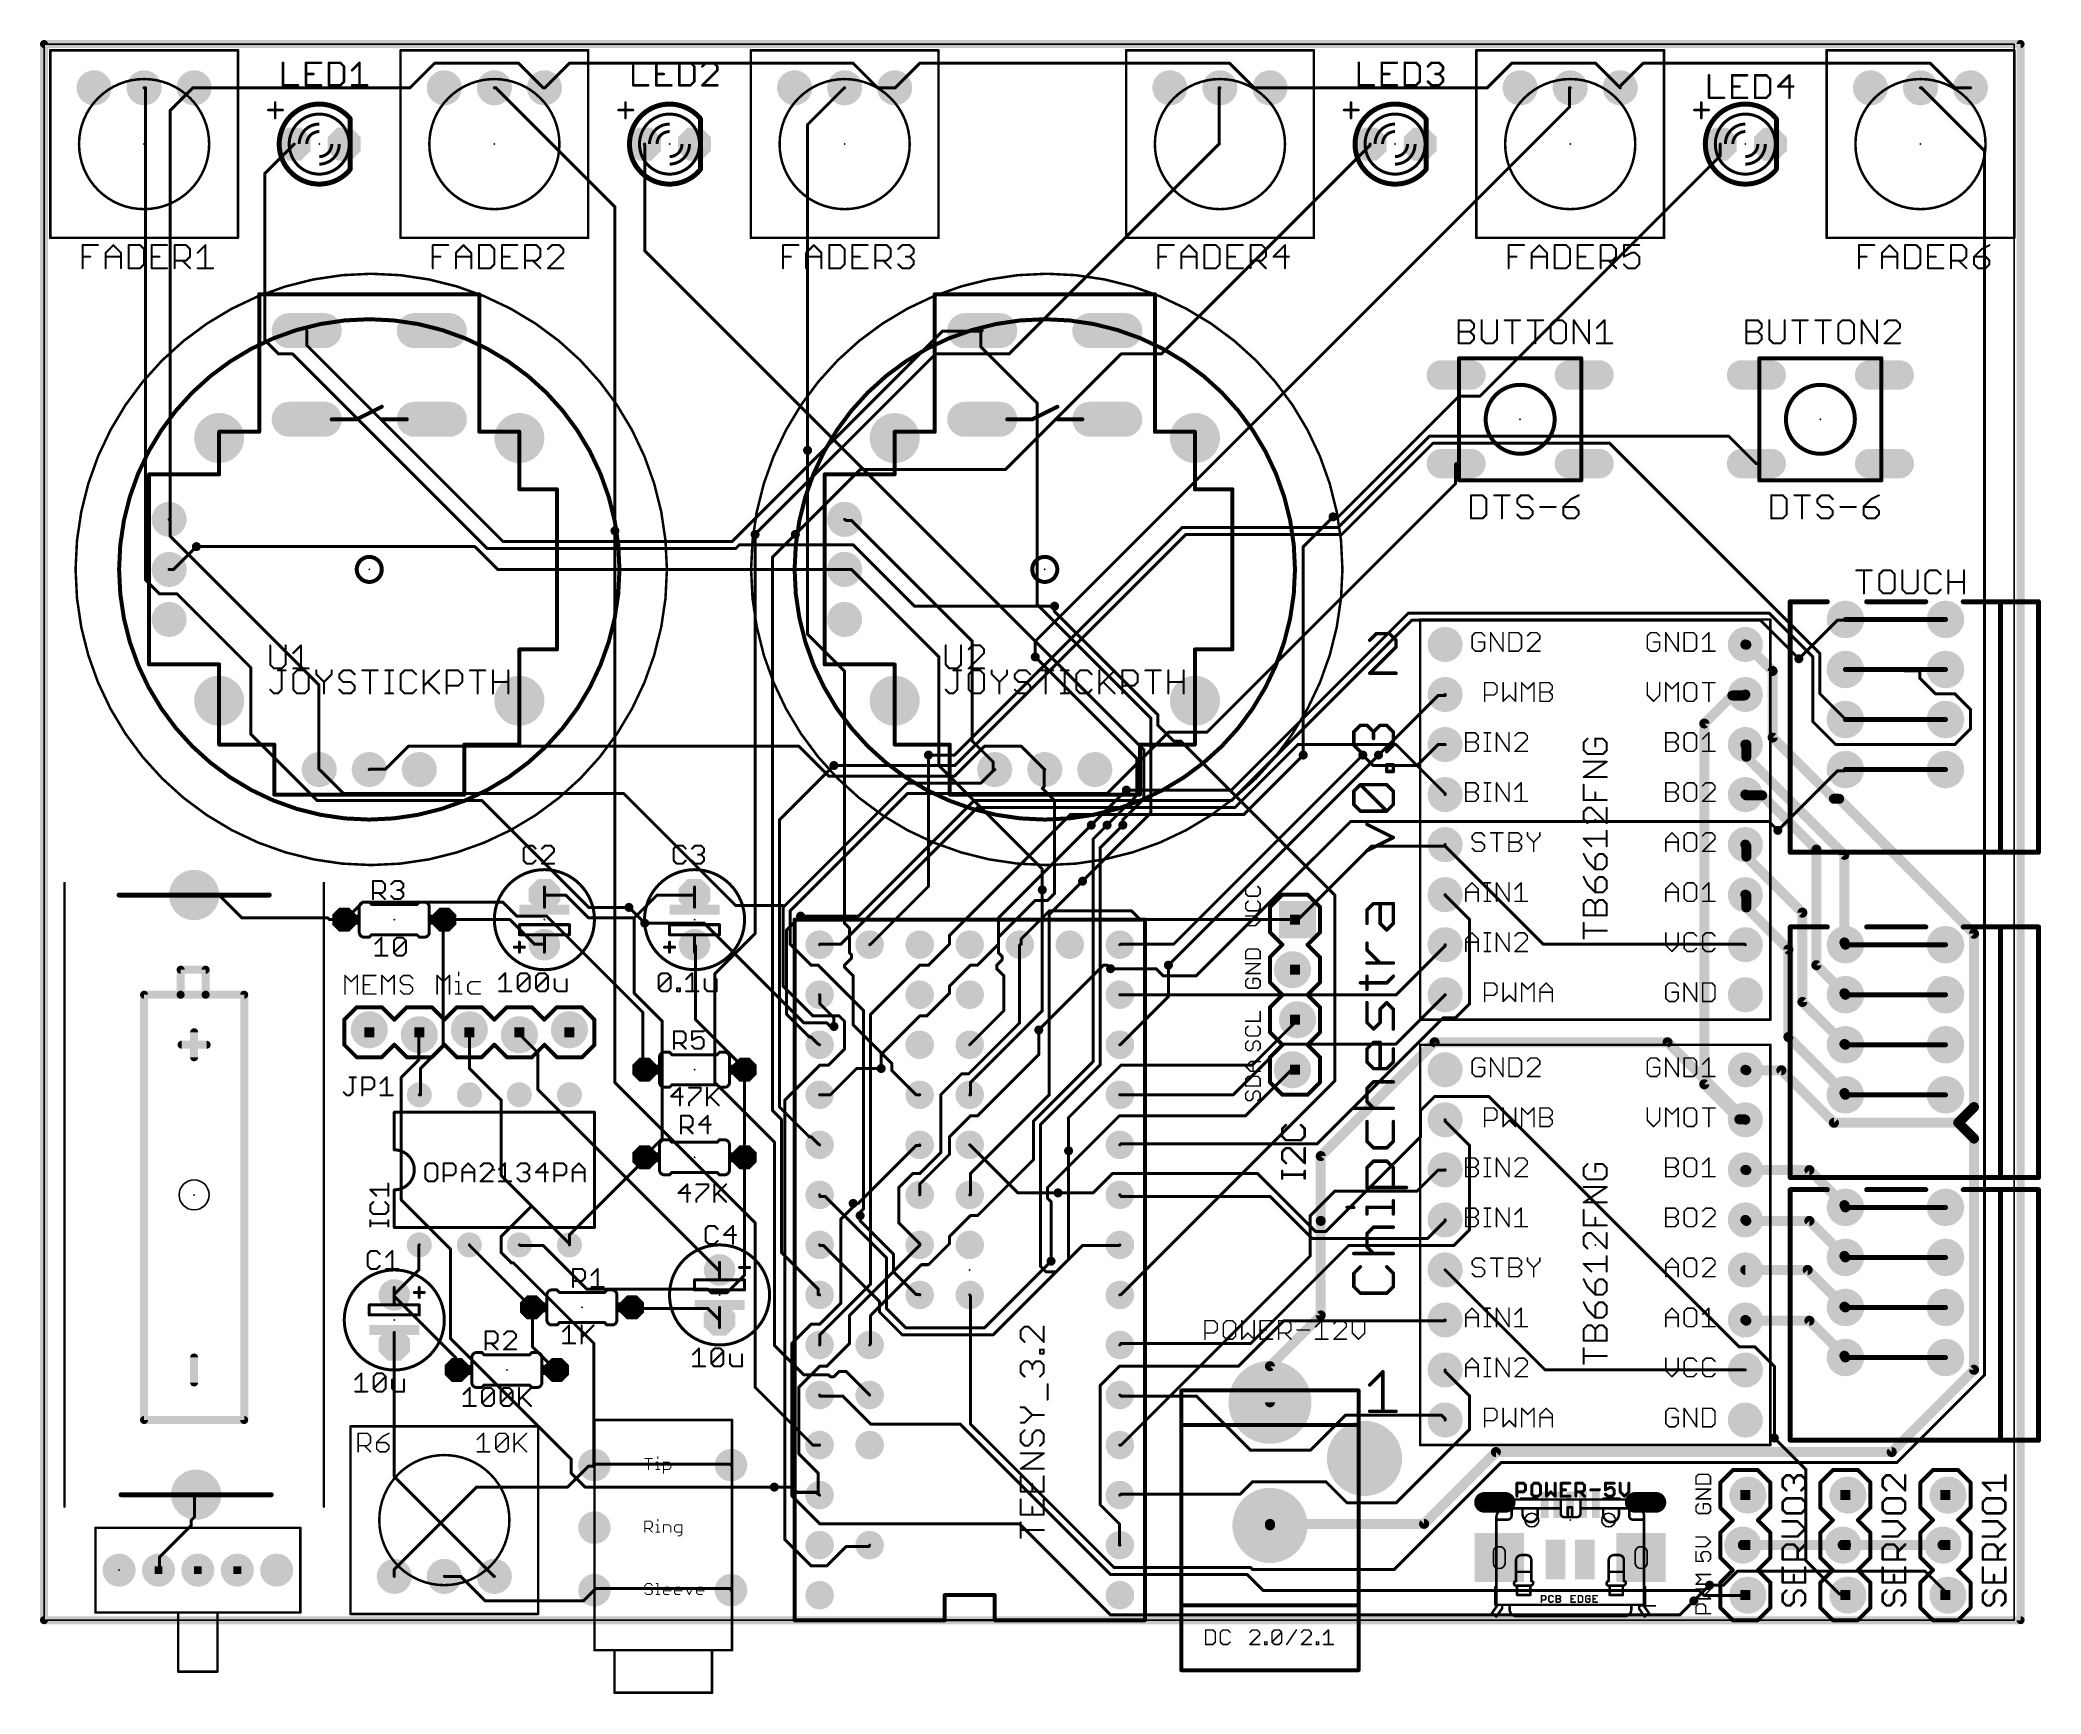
# Model space of a CAD drawing. Extents: x 0 to 101, y -4 to 80.
import ezdxf

# ---------------------------------------------------------------- set-up
doc = ezdxf.new("R2010")
doc.units = 0
for name, color, linetype in [('1', 14, 'CONTINUOUS'), ('16', 174, 'CONTINUOUS'), ('17', 94, 'CONTINUOUS'), ('18', 94, 'CONTINUOUS'), ('20', 178, 'CONTINUOUS'), ('21', 251, 'CONTINUOUS'), ('23', 178, 'CONTINUOUS'), ('25', 251, 'CONTINUOUS'), ('27', 251, 'CONTINUOUS'), ('41', 14, 'CONTINUOUS'), ('51', 251, 'CONTINUOUS')]:
    doc.layers.add(name, color=color, linetype=linetype)

# ---------------------------------------------------------------- blocks, each defined once
blk = doc.blocks.new('ROUNDP')
at = {"const_width": 0.5}
blk.add_lwpolyline([(0, -0.25, 1), (0, 0.25, 1), (0, -0.25)], format="xyb", dxfattribs=at)
blk = doc.blocks.new('LONGP100')
at = {"const_width": 1}
blk.add_lwpolyline([(-0.5, 0), (0.5, 0)], dxfattribs=at)
at = {"const_width": 0.5}
for points in [[(-0.5, 0.25, 1), (-0.5, -0.25)], [(0.5, -0.25, 1), (0.5, 0.25)]]:
    blk.add_lwpolyline(points, format="xyb", dxfattribs=at)
blk = doc.blocks.new('RECT')
blk.add_solid([(-0.5, -0.5), (0.5, -0.5), (-0.5, 0.5), (0.5, 0.5)])
blk = doc.blocks.new('OCTAGONP')
at = {"const_width": 0.5}
blk.add_lwpolyline([(-0.25, -0.1036), (-0.25, 0.1036), (-0.1036, 0.25), (0.1036, 0.25), (0.25, 0.1036), (0.25, -0.1036), (0.1036, -0.25), (-0.1036, -0.25), (-0.25, -0.1036), (-0.25, 0.1036)], dxfattribs=at)
blk = doc.blocks.new('SQUAREP')
blk.add_solid([(-0.5, -0.5), (0.5, -0.5), (-0.5, 0.5), (0.5, 0.5)])
blk = doc.blocks.new('OFFSETP100')
at = {"const_width": 1}
blk.add_lwpolyline([(0, 0), (1, 0)], dxfattribs=at)
at = {"const_width": 0.5}
for points in [[(0, 0.25, 1), (0, -0.25)], [(1, -0.25, 1), (1, 0.25)]]:
    blk.add_lwpolyline(points, format="xyb", dxfattribs=at)
blk = doc.blocks.new('ROUNDV')
at = {"const_width": 0.5}
blk.add_lwpolyline([(0, -0.25, 1), (0, 0.25, 1), (0, -0.25)], format="xyb", dxfattribs=at)

msp = doc.modelspace()

# ---------------------------------------------------------------- linework, layer by layer
at = {"layer": '1'}
for points, const_width in [([(100.33, 80.01), (0, 80.01)], 0.4064), ([(0, 80.01), (0, 0)], 0.4064), ([(100.33, 0), (100.33, 80.01)], 0.4064), ([(19.8247, 79.0321), (18.5801, 77.7875)], 0.1524), ([(24.0919, 79.0321), (19.8247, 79.0321)], 0.1524), ([(25.3365, 77.7875), (24.0919, 79.0321)], 0.1524), ([(25.4254, 77.7875), (26.67, 79.0321)], 0.1524), ([(26.67, 79.0321), (41.0718, 79.0321)], 0.1524), ([(41.0718, 79.0321), (42.3164, 77.7875)], 0.1524), ([(43.2054, 77.7875), (44.45, 79.0321)], 0.1524), ([(44.45, 79.0321), (60.1853, 79.0321)], 0.1524), ([(60.1853, 79.0321), (61.4299, 77.7875)], 0.1524), ([(74.4982, 79.0321), (73.2536, 77.7875)], 0.1524), ([(78.7654, 79.0321), (74.4982, 79.0321)], 0.1524), ([(80.01, 77.7875), (78.7654, 79.0321)], 0.1524), ([(80.01, 77.8764), (81.1657, 79.0321)], 0.1524), ([(81.1657, 79.0321), (95.7453, 79.0321)], 0.1524), ([(95.7453, 79.0321), (96.9899, 77.7875)], 0.1524), ([(5.1562, 77.7875), (5.08, 77.7875)], 0.1524), ([(5.1562, 77.7875), (5.1562, 52.8066)], 0.1524), ([(7.5565, 77.7875), (6.4008, 76.6318)], 0.1524), ([(7.5565, 77.7875), (7.62, 77.7875)], 0.1524), ([(18.5801, 77.7875), (7.62, 77.7875)], 0.1524), ([(22.9362, 77.7875), (22.86, 77.7875)], 0.1524), ([(22.9362, 77.7875), (28.9814, 71.7423)], 0.1524), ([(25.3365, 77.7875), (25.4, 77.7875)], 0.1524), ([(25.4254, 77.7875), (25.4, 77.7875)], 0.1524), ([(40.6273, 77.7875), (38.7604, 75.9206)], 0.1524), ([(40.6273, 77.7875), (40.64, 77.7875)], 0.1524), ([(42.3164, 77.7875), (43.18, 77.7875)], 0.1524), ([(43.2054, 77.7875), (43.18, 77.7875)], 0.1524), ([(59.6519, 77.7875), (59.6519, 74.9427)], 0.1524), ([(59.6519, 77.7875), (59.69, 77.7875)], 0.1524), ([(61.4299, 77.7875), (62.23, 77.7875)], 0.1524), ([(73.2536, 77.7875), (62.23, 77.7875)], 0.1524), ([(77.4319, 77.7875), (77.4319, 76.8096)], 0.1524), ([(77.4319, 77.7875), (77.47, 77.7875)], 0.1524), ([(80.01, 77.8764), (80.01, 77.7875)], 0.1524), ([(95.3008, 77.7875), (95.25, 77.7875)], 0.1524), ([(95.3008, 77.7875), (98.5012, 74.5871)], 0.1524), ([(96.9899, 77.7875), (97.79, 77.7875)], 0.1524), ([(6.4008, 76.6318), (6.4008, 55.9181)], 0.1524), ([(77.4319, 76.8096), (50.3174, 49.6951)], 0.1524), ([(38.7604, 75.9206), (38.7604, 59.3852)], 0.1524), ([(12.7, 74.93), (11.2014, 73.4314)], 0.1524), ([(59.6519, 74.9427), (48.9839, 64.2747)], 0.1524), ([(67.2973, 74.8538), (56.7182, 64.2747)], 0.1524), ([(67.2973, 74.8538), (67.31, 74.93)], 0.1524), ([(85.0773, 74.3204), (72.898, 62.1411)], 0.1524), ([(85.0773, 74.8538), (85.09, 74.93)], 0.1524), ([(85.0773, 74.8538), (85.0773, 74.3204)], 0.1524), ([(98.5012, 74.5871), (98.5012, 12.446)], 0.1524), ([(11.2014, 73.4314), (11.2014, 64.9859)], 0.1524), ([(28.9814, 71.7423), (28.9814, 55.2958)], 0.1524), ([(11.2014, 64.9859), (11.9126, 64.2747)], 0.1524), ([(13.335, 64.7192), (13.335, 65.46)], 0.1524), ([(45.6057, 65.4304), (34.9377, 54.7624)], 0.1524), ([(47.5615, 65.4304), (45.6057, 65.4304)], 0.1524), ([(47.5615, 65.4304), (47.625, 65.46)], 0.1524), ([(11.9126, 64.2747), (12.6238, 64.2747)], 0.1524), ([(12.6238, 64.2747), (22.4917, 54.4068)], 0.1524), ([(23.2918, 54.7624), (13.335, 64.7192)], 0.1524), ([(45.2501, 64.2747), (36.0934, 55.118)], 0.1524), ([(48.9839, 64.2747), (45.2501, 64.2747)], 0.1524), ([(54.6735, 64.2747), (48.8061, 58.4073)], 0.1524), ([(56.7182, 64.2747), (54.6735, 64.2747)], 0.1524), ([(71.8312, 62.1411), (65.6971, 56.007)], 0.1524), ([(72.898, 62.1411), (71.8312, 62.1411)], 0.1524), ([(70.3199, 60.0964), (65.6971, 55.4736)], 0.1524), ([(85.5218, 60.0964), (70.3199, 60.0964)], 0.1524), ([(86.8553, 58.7629), (85.5218, 60.0964)], 0.1524), ([(70.4977, 59.7408), (65.8749, 55.118)], 0.1524), ([(79.4766, 59.7408), (70.4977, 59.7408)], 0.1524), ([(90.1446, 49.0728), (79.4766, 59.7408)], 0.1524), ([(41.4274, 58.4073), (38.1381, 55.118)], 0.1524), ([(48.8061, 58.4073), (41.4274, 58.4073)], 0.1524), ([(71.6534, 58.674), (71.68, 58.71)], 0.1524), ([(71.6534, 58.674), (71.6534, 57.6961)], 0.1524), ([(86.8553, 58.7629), (86.92, 58.71)], 0.1524), ([(71.6534, 57.6961), (59.0296, 45.0723)], 0.1524), ([(6.4008, 55.9181), (6.35, 55.88)], 0.1524), ([(6.4008, 55.8292), (6.35, 55.88)], 0.1524), ([(6.4008, 55.0291), (6.4008, 55.8292)], 0.1524), ([(65.6971, 56.007), (65.4304, 56.007)], 0.1524), ([(13.9573, 47.4726), (6.4008, 55.0291)], 0.1524), ([(57.785, 55.4736), (46.228, 43.9166)], 0.1524), ([(57.9628, 55.118), (46.228, 43.3832)], 0.1524), ([(65.6971, 55.4736), (57.785, 55.4736)], 0.1524), ([(65.8749, 55.118), (57.9628, 55.118)], 0.1524), ([(21.8694, 54.4957), (7.7343, 54.4957)], 0.1524), ([(23.0251, 53.34), (21.8694, 54.4957)], 0.1524), ([(22.4917, 54.4068), (35.1155, 54.4068)], 0.1524), ([(34.9377, 54.7624), (23.2918, 54.7624)], 0.1524), ([(35.1155, 54.4068), (35.2933, 54.5846)], 0.1524), ([(35.2933, 54.5846), (41.0718, 54.5846)], 0.1524), ([(41.0718, 54.5846), (44.1833, 51.4731)], 0.1524), ([(5.1562, 52.8066), (5.8674, 52.0954)], 0.1524), ([(40.64, 53.34), (23.0251, 53.34)], 0.1524), ([(5.8674, 52.0954), (6.7564, 52.0954)], 0.1524), ([(6.7564, 52.0954), (10.4902, 48.3616)], 0.1524), ([(44.1833, 51.4731), (51.2953, 51.4731)], 0.1524), ([(69.2531, 51.1175), (60.2742, 42.1386)], 0.1524), ([(69.4309, 50.7619), (60.2742, 41.6052)], 0.1524), ([(87.5665, 51.1175), (69.2531, 51.1175)], 0.1524), ([(87.122, 50.7619), (69.4309, 50.7619)], 0.1524), ([(89.0778, 48.8061), (87.122, 50.7619)], 0.1524), ([(89.789, 48.895), (87.5665, 51.1175)], 0.1524), ([(96.52, 50.8), (91.44, 50.8)], 0.254), ([(96.52, 50.8), (91.44, 50.8)], 0.254), ([(50.3174, 49.6951), (50.3174, 48.895)], 0.1524), ([(86.4108, 49.5173), (86.36, 49.53)], 0.508), ([(86.4108, 49.5173), (87.7443, 48.1838)], 0.508), ([(89.789, 45.6057), (89.789, 48.895)], 0.1524), ([(90.1446, 47.0281), (90.1446, 49.0728)], 0.1524), ([(10.4902, 48.3616), (10.4902, 44.9834)], 0.1524), ([(87.7443, 48.1838), (87.7443, 44.8056)], 0.508), ([(96.52, 48.26), (91.44, 48.26)], 0.254), ([(96.52, 48.26), (91.44, 48.26)], 0.254), ([(95.2119, 48.1838), (91.44, 48.26)], 0.1524), ([(95.2119, 48.1838), (95.2119, 47.8282)], 0.1524), ([(95.2119, 47.8282), (96.012, 47.0281)], 0.1524), ([(13.9573, 43.2054), (13.9573, 47.4726)], 0.1524), ([(91.3892, 45.7835), (90.1446, 47.0281)], 0.1524), ([(96.012, 47.0281), (96.9899, 47.0281)], 0.1524), ([(96.9899, 47.0281), (97.79, 46.228)], 0.1524), ([(91.3892, 45.7835), (91.44, 45.72)], 0.1524), ([(96.52, 45.72), (91.44, 45.72)], 0.254), ([(96.52, 45.72), (91.44, 45.72)], 0.254), ([(97.79, 46.228), (97.79, 45.2501)], 0.1524), ([(10.4902, 44.9834), (13.8684, 41.6052)], 0.1524), ([(57.0738, 45.0723), (53.9623, 41.9608)], 0.1524), ([(59.0296, 45.0723), (57.0738, 45.0723)], 0.1524), ([(86.4108, 44.45), (86.36, 44.45)], 0.508), ([(86.4108, 43.8277), (86.4108, 44.45)], 0.508), ([(87.7443, 44.8056), (90.8558, 41.6941)], 0.508), ([(90.9447, 44.45), (89.789, 45.6057)], 0.1524), ([(97.79, 45.2501), (96.9899, 44.45)], 0.1524), ([(18.4912, 44.3611), (17.3355, 43.2054)], 0.1524), ([(38.3159, 44.3611), (18.4912, 44.3611)], 0.1524), ([(39.8272, 42.8498), (38.3159, 44.3611)], 0.1524), ([(46.228, 43.9166), (44.8945, 43.9166)], 0.1524), ([(47.7393, 44.3611), (46.228, 42.8498)], 0.1524), ([(49.6062, 44.3611), (47.7393, 44.3611)], 0.1524), ([(50.7619, 43.2054), (49.6062, 44.3611)], 0.1524), ([(67.7418, 43.9166), (57.0738, 33.2486)], 0.1524), ([(66.9417, 43.9166), (57.3405, 34.3154)], 0.1524), ([(63.6524, 44.45), (60.452, 41.2496)], 0.1524), ([(63.9191, 43.9166), (60.8965, 40.894)], 0.1524), ([(68.6308, 44.45), (63.6524, 44.45)], 0.1524), ([(71.12, 41.9608), (68.6308, 44.45)], 0.1524), ([(91.3892, 38.8493), (86.4108, 43.8277)], 0.508), ([(96.9899, 44.45), (90.9447, 44.45)], 0.1524), ([(13.9573, 43.2054), (13.97, 43.18)], 0.1524), ([(14.0462, 43.1165), (13.97, 43.18)], 0.1524), ([(14.0462, 43.1165), (15.2019, 41.9608)], 0.1524), ([(16.5354, 43.2054), (16.51, 43.18)], 0.1524), ([(17.3355, 43.2054), (16.5354, 43.2054)], 0.1524), ([(46.228, 42.8498), (39.8272, 42.8498)], 0.1524), ([(46.228, 43.3832), (40.0939, 43.3832)], 0.1524), ([(48.1838, 43.1165), (47.5615, 42.4942)], 0.1524), ([(48.1838, 43.1165), (48.26, 43.18)], 0.1524), ([(50.7619, 43.2054), (50.8, 43.18)], 0.1524), ([(96.52, 43.18), (91.44, 43.18)], 0.254), ([(96.52, 43.18), (91.44, 43.18)], 0.254), ([(13.8684, 41.6052), (22.225, 41.6052)], 0.1524), ([(15.2019, 41.9608), (29.4259, 41.9608)], 0.1524), ([(22.225, 41.6052), (27.6479, 36.1823)], 0.1524), ([(29.4259, 41.9608), (35.1155, 36.2712)], 0.1524), ([(43.8277, 42.4942), (37.5603, 36.2268)], 0.1524), ([(43.8277, 41.9608), (37.8714, 36.0045)], 0.1524), ([(47.2059, 41.6052), (41.3385, 35.7378)], 0.1524), ([(47.5615, 42.4942), (43.8277, 42.4942)], 0.1524), ([(53.9623, 41.9608), (43.8277, 41.9608)], 0.1524), ([(60.2742, 41.6052), (47.2059, 41.6052)], 0.1524), ([(60.2742, 42.1386), (54.9402, 42.1386)], 0.1524), ([(71.12, 41.9608), (71.12, 41.91)], 0.1524), ([(86.4108, 41.8719), (86.36, 41.91)], 0.508), ([(87.2109, 41.8719), (86.4108, 41.8719)], 0.508), ([(89.9668, 39.116), (87.2109, 41.8719)], 0.508), ([(90.8558, 41.6941), (91.1225, 41.6941)], 0.508), ([(91.1225, 41.6941), (97.9678, 34.8488)], 0.508), ([(47.3837, 41.2496), (40.4495, 34.3154)], 0.1524), ([(52.0954, 40.894), (45.9613, 34.7599)], 0.1524), ([(60.452, 41.2496), (47.3837, 41.2496)], 0.1524), ([(60.8965, 40.894), (52.0954, 40.894)], 0.1524), ([(53.1622, 40.3606), (48.4505, 35.6489)], 0.1524), ([(53.9623, 40.3606), (53.2511, 39.6494)], 0.1524), ([(53.2511, 39.6494), (53.2511, 28.3591)], 0.1524), ([(54.7624, 40.3606), (53.6067, 39.2049)], 0.1524), ([(66.3194, 40.5384), (58.4962, 32.7152)], 0.1524), ([(87.5665, 40.5384), (66.3194, 40.5384)], 0.1524), ([(86.4108, 39.2938), (86.36, 39.37)], 0.508), ([(88.011, 40.0939), (87.5665, 40.5384)], 0.1524), ([(53.6067, 39.2049), (53.6067, 28.1813)], 0.1524), ([(63.6524, 35.56), (67.3862, 39.2938)], 0.1524), ([(67.3862, 39.2938), (71.12, 39.2938)], 0.1524), ([(71.12, 39.2938), (71.12, 39.37)], 0.1524), ([(71.12, 39.2938), (76.0984, 34.3154)], 0.1524), ([(86.4108, 38.7604), (86.4108, 39.2938)], 0.508), ([(89.2556, 35.9156), (86.4108, 38.7604)], 0.508), ([(89.9668, 33.2486), (89.9668, 39.116)], 0.508), ([(91.3892, 34.4043), (91.3892, 38.8493)], 0.508), ([(52.7177, 37.5158), (51.0286, 35.8267)], 0.1524), ([(25.4254, 36.8046), (25.4, 36.83)], 0.1524), ([(26.4922, 36.8046), (25.4254, 36.8046)], 0.1524), ([(27.6479, 35.6489), (26.4922, 36.8046)], 0.1524), ([(31.115, 36.8046), (29.9593, 35.6489)], 0.1524), ([(32.9819, 36.8046), (31.115, 36.8046)], 0.1524), ([(32.9819, 36.8046), (33.02, 36.83)], 0.1524), ([(50.673, 37.0713), (50.673, 30.9372)], 0.1524), ([(71.12, 36.8046), (71.12, 36.83)], 0.1524), ([(71.12, 36.8046), (72.3646, 35.56)], 0.1524), ([(86.4108, 36.8046), (86.36, 36.83)], 0.508), ([(86.4108, 36.1823), (86.4108, 36.8046)], 0.508), ([(15.2908, 35.56), (15.24, 35.56)], 0.1524), ([(15.2908, 35.56), (16.1798, 36.449)], 0.1524), ([(16.1798, 36.449), (23.2918, 36.449)], 0.1524), ([(20.2692, 35.56), (20.2692, 29.1592)], 0.1524), ([(20.2692, 35.56), (20.32, 35.56)], 0.1524), ([(23.6474, 35.56), (20.32, 35.56)], 0.1524), ([(23.2918, 36.449), (24.003, 35.7378)], 0.1524), ([(24.892, 34.3154), (23.6474, 35.56)], 0.1524), ([(24.003, 35.7378), (25.5143, 35.7378)], 0.1524), ([(25.5143, 35.7378), (30.4038, 30.8483)], 0.1524), ([(27.6479, 36.1823), (29.6926, 36.1823)], 0.1524), ([(29.9593, 35.6489), (27.6479, 35.6489)], 0.1524), ([(29.9593, 31.8262), (29.9593, 35.6489)], 0.1524), ([(35.1155, 36.2712), (37.5158, 36.2712)], 0.1524), ([(37.5158, 36.2712), (37.5603, 36.2268)], 0.1524), ([(37.5603, 36.2268), (37.5158, 36.1823)], 0.1524), ([(37.5158, 36.1823), (37.5158, 32.1818)], 0.1524), ([(37.8714, 36.0045), (37.8714, 34.3154)], 0.1524), ([(41.3385, 35.7378), (38.4048, 35.7378)], 0.1524), ([(48.4505, 35.6489), (48.4505, 34.3154)], 0.1524), ([(51.0286, 35.8267), (51.0286, 26.67)], 0.1524), ([(63.6524, 35.56), (63.627, 35.56)], 0.1524), ([(72.3646, 35.56), (72.3646, 31.2928)], 0.1524), ([(88.5444, 34.0487), (86.4108, 36.1823)], 0.508), ([(89.2556, 31.3817), (89.2556, 35.9156)], 0.508), ([(30.4927, 35.3822), (33.5153, 35.3822)], 0.1524), ([(33.5153, 35.3822), (38.5826, 30.3149)], 0.1524), ([(45.9613, 34.7599), (45.9613, 34.3154)], 0.1524), ([(91.3892, 34.4043), (91.44, 34.29)], 0.508), ([(97.9678, 34.8488), (97.9678, 26.0477)], 0.508), ([(25.3365, 34.3154), (24.892, 34.3154)], 0.1524), ([(25.3365, 34.3154), (25.4, 34.29)], 0.1524), ([(33.0708, 34.2265), (33.02, 34.29)], 0.1524), ([(33.0708, 30.4927), (33.0708, 34.2265)], 0.1524), ([(37.8714, 34.3154), (38.9382, 33.2486)], 0.1524), ([(39.3827, 34.3154), (39.37, 34.29)], 0.1524), ([(40.4495, 34.3154), (39.3827, 34.3154)], 0.1524), ([(45.9613, 34.3154), (44.8945, 33.2486)], 0.1524), ([(48.4505, 34.3154), (47.3837, 33.2486)], 0.1524), ([(49.5173, 34.2265), (49.53, 34.29)], 0.1524), ([(49.5173, 30.3149), (49.5173, 34.2265)], 0.1524), ([(54.6735, 34.3154), (54.61, 34.29)], 0.1524), ([(57.3405, 34.3154), (54.6735, 34.3154)], 0.1524), ([(71.12, 34.2265), (68.6308, 31.7373)], 0.1524), ([(71.12, 34.2265), (71.12, 34.29)], 0.1524), ([(76.0984, 34.3154), (86.3219, 34.3154)], 0.1524), ([(86.3219, 34.3154), (86.36, 34.29)], 0.1524), ([(88.5444, 29.6037), (88.5444, 34.0487)], 0.508), ([(96.52, 34.29), (91.44, 34.29)], 0.254), ([(96.52, 34.29), (91.44, 34.29)], 0.254), ([(38.9382, 33.2486), (39.2938, 33.2486)], 0.1524), ([(39.2938, 33.2486), (41.6052, 30.9372)], 0.1524), ([(44.45, 33.2486), (41.9608, 30.7594)], 0.1524), ([(44.8945, 33.2486), (44.45, 33.2486)], 0.1524), ([(47.0281, 33.2486), (45.9613, 32.1818)], 0.1524), ([(47.3837, 33.2486), (47.0281, 33.2486)], 0.1524), ([(56.4515, 33.0708), (54.1401, 33.0708)], 0.1524), ([(56.8071, 32.7152), (56.4515, 33.0708)], 0.1524), ([(58.4962, 32.7152), (56.8071, 32.7152)], 0.1524), ([(91.3892, 31.8262), (89.9668, 33.2486)], 0.508), ([(31.3817, 30.4038), (29.9593, 31.8262)], 0.1524), ([(37.5158, 32.1818), (39.0271, 30.6705)], 0.1524), ([(45.9613, 31.8262), (44.8056, 30.6705)], 0.1524), ([(45.9613, 32.1818), (45.9613, 31.8262)], 0.1524), ([(54.6735, 31.7373), (54.61, 31.75)], 0.1524), ([(68.6308, 31.7373), (54.6735, 31.7373)], 0.1524), ([(71.12, 31.7373), (68.6308, 29.2481)], 0.1524), ([(71.12, 31.7373), (71.12, 31.75)], 0.1524), ([(91.3892, 29.2481), (89.2556, 31.3817)], 0.508), ([(91.3892, 31.8262), (91.44, 31.75)], 0.508), ([(96.52, 31.75), (91.44, 31.75)], 0.254), ([(96.52, 31.75), (91.44, 31.75)], 0.254), ([(30.4038, 30.8483), (30.4038, 28.0035)], 0.1524), ([(31.3817, 24.4475), (31.3817, 30.4038)], 0.1524), ([(35.56, 28.0035), (33.0708, 30.4927)], 0.1524), ([(39.0271, 30.6705), (40.3606, 30.6705)], 0.1524), ([(40.3606, 30.6705), (40.6273, 30.4038)], 0.1524), ([(40.6273, 30.4038), (40.6273, 28.9814)], 0.1524), ([(41.6052, 30.9372), (41.6052, 20.8915)], 0.1524), ([(41.9608, 30.7594), (41.9608, 17.0688)], 0.1524), ([(44.45, 30.6705), (42.4942, 28.7147)], 0.1524), ([(44.8056, 30.6705), (44.45, 30.6705)], 0.1524), ([(50.673, 30.9372), (47.0281, 27.2923)], 0.1524), ([(63.5635, 30.4038), (61.341, 28.1813)], 0.1524), ([(63.5635, 30.4038), (63.627, 30.48)], 0.1524), ([(71.0311, 30.5816), (64.6303, 24.1808)], 0.1524), ([(71.6534, 30.5816), (71.0311, 30.5816)], 0.1524), ([(72.3646, 31.2928), (71.6534, 30.5816)], 0.1524), ([(19.0246, 29.6926), (19.05, 29.718)], 0.1524), ([(19.0246, 28.448), (19.0246, 29.6926)], 0.1524), ([(21.6027, 29.9593), (21.59, 29.972)], 0.1524), ([(21.6027, 28.0035), (21.6027, 29.9593)], 0.1524), ([(24.1808, 29.6926), (24.13, 29.718)], 0.1524), ([(24.1808, 29.6926), (25.0698, 28.8036)], 0.1524), ([(38.5826, 30.3149), (39.7383, 30.3149)], 0.1524), ([(39.7383, 30.3149), (39.9161, 30.1371)], 0.1524), ([(39.9161, 30.1371), (40.0939, 30.1371)], 0.1524), ([(46.9392, 27.7368), (49.5173, 30.3149)], 0.1524), ([(50.4952, 29.9593), (50.4952, 28.7147)], 0.1524), ([(70.5866, 29.337), (64.8081, 23.5585)], 0.508), ([(82.4103, 29.337), (70.5866, 29.337)], 0.508), ([(86.3219, 25.4254), (82.4103, 29.337)], 0.508), ([(91.3892, 26.7589), (88.5444, 29.6037)], 0.508), ([(91.3892, 29.2481), (91.44, 29.21)], 0.508), ([(18.1356, 27.559), (19.0246, 28.448)], 0.1524), ([(20.2692, 29.1592), (19.1135, 28.0035)], 0.1524), ([(25.0698, 28.8036), (25.0698, 26.9367)], 0.1524), ([(40.6273, 28.9814), (39.8272, 28.1813)], 0.1524), ([(42.4942, 28.7147), (42.4942, 28.0035)], 0.1524), ([(50.4952, 28.7147), (47.3837, 25.6032)], 0.1524), ([(62.9412, 29.2481), (60.3631, 26.67)], 0.1524), ([(68.6308, 29.2481), (62.9412, 29.2481)], 0.1524), ([(96.52, 29.21), (91.44, 29.21)], 0.254), ([(96.52, 29.21), (91.44, 29.21)], 0.254), ([(18.1356, 21.336), (18.1356, 27.559)], 0.1524), ([(19.1135, 28.0035), (19.1135, 26.67)], 0.1524), ([(23.2029, 26.4033), (21.6027, 28.0035)], 0.1524), ([(30.4038, 28.0035), (30.48, 27.94)], 0.1524), ([(35.56, 28.0035), (35.56, 27.94)], 0.1524), ([(35.56, 27.94), (35.56, 23.495)], 0.1524), ([(39.3827, 28.1813), (37.6047, 26.4033)], 0.1524), ([(39.8272, 28.1813), (39.3827, 28.1813)], 0.1524), ([(45.5168, 26.67), (46.5836, 27.7368)], 0.1524), ([(46.5836, 27.7368), (46.9392, 27.7368)], 0.1524), ([(53.2511, 28.3591), (50.2285, 25.3365)], 0.1524), ([(53.6067, 28.1813), (50.5841, 25.1587)], 0.1524), ([(54.6735, 28.1813), (52.0065, 25.5143)], 0.1524), ([(61.341, 28.1813), (54.6735, 28.1813)], 0.1524), ([(63.2968, 27.9146), (60.9854, 25.6032)], 0.1524), ([(63.2968, 27.9146), (63.373, 27.94)], 0.1524), ([(86.4108, 27.9146), (86.36, 27.94)], 0.508), ([(88.1888, 27.9146), (86.4108, 27.9146)], 0.508), ([(90.8558, 25.2476), (88.1888, 27.9146)], 0.508), ([(19.1135, 26.67), (19.05, 26.67)], 0.1524), ([(23.2029, 22.5806), (23.2029, 26.4033)], 0.1524), ([(25.0698, 26.9367), (34.2265, 17.78)], 0.1524), ([(37.6047, 26.4033), (37.6047, 4.0894)], 0.1524), ([(45.5168, 23.7363), (45.5168, 26.67)], 0.1524), ([(47.0281, 26.67), (46.99, 26.67)], 0.1524), ([(47.0281, 27.2923), (47.0281, 26.67)], 0.1524), ([(51.0286, 26.67), (47.0281, 22.6695)], 0.1524), ([(60.3631, 26.67), (54.61, 26.67)], 0.1524), ([(70.5866, 26.5811), (69.8754, 25.8699)], 0.1524), ([(73.3425, 26.5811), (70.5866, 26.5811)], 0.1524), ([(86.0552, 13.8684), (73.3425, 26.5811)], 0.1524), ([(91.3892, 26.7589), (91.44, 26.67)], 0.508), ([(96.52, 26.67), (91.44, 26.67)], 0.254), ([(96.52, 26.67), (91.44, 26.67)], 0.254), ([(47.0281, 25.6032), (45.9613, 24.5364)], 0.1524), ([(47.3837, 25.6032), (47.0281, 25.6032)], 0.1524), ([(50.2285, 25.3365), (50.2285, 23.3807)], 0.1524), ([(54.5846, 25.6032), (50.9397, 21.9583)], 0.1524), ([(52.0065, 25.5143), (52.0065, 23.8252)], 0.1524), ([(60.9854, 25.6032), (54.5846, 25.6032)], 0.1524), ([(69.8754, 25.8699), (69.8754, 24.5364)], 0.1524), ([(71.12, 25.3365), (71.12, 25.4)], 0.1524), ([(71.12, 25.3365), (72.3646, 24.0919)], 0.1524), ([(86.3219, 25.4254), (86.36, 25.4)], 0.508), ([(97.1677, 25.2476), (90.8558, 25.2476)], 0.508), ([(97.9678, 26.0477), (97.1677, 25.2476)], 0.508), ([(97.1677, 25.2476), (97.9678, 24.4475)], 0.508), ([(30.4927, 23.5585), (31.3817, 24.4475)], 0.1524), ([(45.9613, 24.5364), (45.9613, 23.6474)], 0.1524), ([(50.5841, 25.1587), (50.5841, 17.9578)], 0.1524), ([(69.8754, 24.5364), (65.0748, 19.7358)], 0.1524), ([(97.9678, 24.4475), (97.9678, 12.7127)], 0.508), ([(30.4927, 23.5585), (30.48, 23.495)], 0.1524), ([(35.56, 23.495), (35.56, 17.5133)], 0.1524), ([(44.45, 22.6695), (45.5168, 23.7363)], 0.1524), ([(45.9613, 23.6474), (44.45, 22.1361)], 0.1524), ([(50.2285, 23.3807), (47.3837, 20.5359)], 0.1524), ([(54.6735, 24.1808), (54.61, 24.13)], 0.1524), ([(64.6303, 24.1808), (54.6735, 24.1808)], 0.1524), ([(64.8081, 23.5585), (64.8081, 20.2692)], 0.508), ([(72.3646, 24.0919), (72.3646, 19.8247)], 0.1524), ([(24.7587, 21.0249), (23.2029, 22.5806)], 0.1524), ([(43.3832, 21.9583), (44.0944, 22.6695)], 0.1524), ([(44.0944, 22.6695), (44.45, 22.6695)], 0.1524), ([(47.0281, 22.6695), (47.0281, 21.6027)], 0.1524), ([(54.229, 22.6695), (53.2511, 21.6916)], 0.1524), ([(61.6077, 22.6695), (54.229, 22.6695)], 0.1524), ([(64.5414, 19.7358), (61.6077, 22.6695)], 0.1524), ([(86.4108, 22.8473), (86.36, 22.86)], 0.508), ([(89.6112, 22.8473), (86.4108, 22.8473)], 0.508), ([(91.3892, 21.0693), (89.6112, 22.8473)], 0.508), ([(20.6248, 18.8468), (18.1356, 21.336)], 0.1524), ([(43.3832, 20.1803), (43.3832, 21.9583)], 0.1524), ([(44.45, 22.1361), (44.45, 21.59)], 0.1524), ([(47.0281, 21.6027), (46.99, 21.59)], 0.1524), ([(50.9397, 21.9583), (50.9397, 21.4249)], 0.1524), ([(50.9397, 21.4249), (51.1175, 21.2471)], 0.1524), ([(53.2511, 21.6916), (51.4731, 21.6916)], 0.1524), ([(54.6735, 21.5138), (54.61, 21.59)], 0.1524), ([(62.23, 21.5138), (54.6735, 21.5138)], 0.1524), ([(64.3636, 19.3802), (62.23, 21.5138)], 0.1524), ([(24.7587, 21.0249), (23.2029, 19.4691)], 0.1524), ([(26.67, 19.1135), (24.7587, 21.0249)], 0.1524), ([(40.4495, 20.3581), (41.0718, 20.9804)], 0.1524), ([(40.4495, 16.0909), (40.4495, 20.3581)], 0.1524), ([(41.0718, 20.9804), (41.0718, 21.1582)], 0.1524), ([(41.6052, 20.8915), (41.4274, 20.7137)], 0.1524), ([(41.4274, 20.7137), (41.4274, 20.5359)], 0.1524), ([(47.0281, 20.5359), (45.9613, 19.4691)], 0.1524), ([(47.3837, 20.5359), (47.0281, 20.5359)], 0.1524), ([(51.1175, 21.2471), (51.1175, 18.2245)], 0.1524), ([(71.12, 20.2692), (70.231, 19.3802)], 0.1524), ([(71.12, 20.2692), (71.12, 20.32)], 0.1524), ([(86.4108, 20.2692), (86.36, 20.32)], 0.508), ([(89.6112, 20.2692), (86.4108, 20.2692)], 0.508), ([(91.3892, 18.4912), (89.6112, 20.2692)], 0.508), ([(91.3892, 21.0693), (91.44, 20.955)], 0.508), ([(96.52, 20.955), (91.44, 20.955)], 0.254), ([(96.52, 20.955), (91.44, 20.955)], 0.254), ([(23.2029, 19.4691), (23.2029, 18.669)], 0.1524), ([(44.45, 19.1135), (43.3832, 20.1803)], 0.1524), ([(45.9613, 19.4691), (45.9613, 19.1135)], 0.1524), ([(70.231, 19.3802), (64.3636, 19.3802)], 0.1524), ([(65.0748, 19.7358), (64.5414, 19.7358)], 0.1524), ([(72.3646, 19.8247), (71.5645, 19.0246)], 0.1524), ([(19.0246, 19.0246), (19.05, 19.05)], 0.1524), ([(19.0246, 17.78), (19.0246, 19.0246)], 0.1524), ([(20.6248, 14.3129), (20.6248, 18.8468)], 0.1524), ([(21.6027, 19.0246), (21.59, 19.05)], 0.1524), ([(24.7142, 15.9131), (21.6027, 19.0246)], 0.1524), ([(23.2029, 18.669), (23.7363, 18.1356)], 0.1524), ([(24.1808, 19.0246), (24.13, 19.05)], 0.1524), ([(25.3365, 19.0246), (24.1808, 19.0246)], 0.1524), ([(27.559, 16.8021), (25.3365, 19.0246)], 0.1524), ([(26.67, 19.1135), (26.67, 19.05)], 0.1524), ([(44.45, 19.0246), (40.894, 15.4686)], 0.1524), ([(44.45, 19.1135), (44.45, 19.05)], 0.1524), ([(44.45, 19.0246), (44.45, 19.05)], 0.1524), ([(45.9613, 19.1135), (44.8945, 18.0467)], 0.1524), ([(51.3842, 17.6911), (52.7177, 19.0246)], 0.1524), ([(52.7177, 19.0246), (54.5846, 19.0246)], 0.1524), ([(54.5846, 19.0246), (54.61, 19.05)], 0.1524), ([(66.2305, 19.0246), (61.2521, 14.0462)], 0.1524), ([(71.5645, 19.0246), (66.2305, 19.0246)], 0.1524), ([(91.3892, 18.4912), (91.44, 18.415)], 0.508), ([(96.52, 18.415), (91.44, 18.415)], 0.254), ([(96.52, 18.415), (91.44, 18.415)], 0.254), ([(17.78, 16.5354), (19.0246, 17.78)], 0.1524), ([(23.7363, 18.1356), (23.8252, 18.1356)], 0.1524), ([(23.8252, 18.1356), (27.9146, 14.0462)], 0.1524), ([(34.2265, 17.78), (34.29, 17.78)], 0.1524), ([(35.56, 17.5133), (34.671, 16.6243)], 0.1524), ([(44.5389, 18.0467), (41.9608, 15.4686)], 0.1524), ([(44.8945, 18.0467), (44.5389, 18.0467)], 0.1524), ([(50.5841, 17.9578), (50.8508, 17.6911)], 0.1524), ([(50.8508, 17.6911), (51.3842, 17.6911)], 0.1524), ([(71.12, 17.78), (76.1873, 12.7127)], 0.1524), ([(89.5223, 17.78), (86.36, 17.78)], 0.508), ([(91.3892, 15.9131), (89.5223, 17.78)], 0.508), ([(17.78, 16.5354), (17.78, 16.51)], 0.1524), ([(17.78, 16.4465), (17.78, 16.51)], 0.1524), ([(17.78, 16.4465), (20.8915, 13.335)], 0.1524), ([(33.6931, 16.8021), (27.559, 16.8021)], 0.1524), ([(33.8709, 16.6243), (33.6931, 16.8021)], 0.1524), ([(34.671, 16.6243), (33.8709, 16.6243)], 0.1524), ([(41.9608, 17.0688), (39.3827, 14.4907)], 0.1524), ([(47.0281, 16.4465), (46.99, 16.51)], 0.1524), ([(47.0281, 9.9568), (47.0281, 16.4465)], 0.1524), ([(24.7142, 15.9131), (24.765, 15.875)], 0.1524), ([(24.8031, 15.8242), (24.765, 15.875)], 0.1524), ([(24.8031, 13.8684), (24.8031, 15.8242)], 0.1524), ([(29.8704, 15.8242), (29.845, 15.875)], 0.1524), ([(33.6931, 15.8242), (29.8704, 15.8242)], 0.1524), ([(34.2265, 15.2908), (33.6931, 15.8242)], 0.1524), ([(34.2265, 15.2908), (34.29, 15.24)], 0.1524), ([(39.3827, 15.0241), (40.4495, 16.0909)], 0.1524), ([(40.894, 15.4686), (40.894, 14.0462)], 0.1524), ([(41.9608, 15.4686), (41.9608, 14.0462)], 0.1524), ([(62.9412, 15.2019), (60.6298, 12.8905)], 0.1524), ([(71.12, 15.2019), (62.9412, 15.2019)], 0.1524), ([(71.12, 15.2019), (71.12, 15.24)], 0.1524), ([(86.4108, 15.2019), (86.36, 15.24)], 0.508), ([(89.6112, 15.2019), (86.4108, 15.2019)], 0.508), ([(91.3892, 13.4239), (89.6112, 15.2019)], 0.508), ([(91.3892, 15.9131), (91.44, 15.875)], 0.508), ([(96.52, 15.875), (91.44, 15.875)], 0.254), ([(96.52, 15.875), (91.44, 15.875)], 0.254), ([(26.7589, 8.1788), (20.6248, 14.3129)], 0.1524), ([(37.9603, 14.0462), (38.9382, 15.0241)], 0.1524), ([(38.9382, 15.0241), (39.3827, 15.0241)], 0.1524), ([(39.3827, 14.4907), (39.3827, 14.0462)], 0.1524), ([(17.78, 7.2898), (17.78, 13.97)], 0.1524), ([(20.8915, 13.335), (20.8915, 12.7127)], 0.1524), ([(25.9588, 12.7127), (24.8031, 13.8684)], 0.1524), ([(27.9146, 14.0462), (27.9146, 7.9121)], 0.1524), ([(37.9603, 6.3119), (37.9603, 14.0462)], 0.1524), ([(39.3827, 14.0462), (39.37, 13.97)], 0.1524), ([(40.894, 14.0462), (39.7383, 12.8905)], 0.1524), ([(41.9608, 14.0462), (41.91, 13.97)], 0.1524), ([(54.6735, 14.0462), (54.61, 13.97)], 0.1524), ([(61.2521, 14.0462), (54.6735, 14.0462)], 0.1524), ([(86.8553, 13.8684), (86.0552, 13.8684)], 0.1524), ([(87.8332, 12.8905), (86.8553, 13.8684)], 0.1524), ([(91.3892, 13.4239), (91.44, 13.335)], 0.508), ([(96.52, 13.335), (91.44, 13.335)], 0.254), ([(96.52, 13.335), (91.44, 13.335)], 0.254), ([(20.8915, 12.7127), (20.955, 12.7)], 0.1524), ([(25.9588, 12.7127), (26.035, 12.7)], 0.1524), ([(39.3827, 12.8905), (38.3159, 11.8237)], 0.1524), ([(39.7383, 12.8905), (39.3827, 12.8905)], 0.1524), ([(54.5846, 12.8905), (53.6067, 11.9126)], 0.1524), ([(60.6298, 12.8905), (54.5846, 12.8905)], 0.1524), ([(71.12, 12.6238), (71.12, 12.7)], 0.1524), ([(71.12, 12.6238), (72.3646, 11.3792)], 0.1524), ([(76.1873, 12.7127), (86.3219, 12.7127)], 0.1524), ([(86.3219, 12.7127), (86.36, 12.7)], 0.1524), ([(87.8332, 9.2456), (87.8332, 12.8905)], 0.1524), ([(97.9678, 12.7127), (93.7895, 8.5344)], 0.508), ([(98.5012, 12.446), (94.0562, 8.001)], 0.1524), ([(38.3159, 11.8237), (38.3159, 8.4455)], 0.1524), ([(39.3827, 11.3792), (39.37, 11.43)], 0.1524), ([(40.5384, 11.3792), (39.3827, 11.3792)], 0.1524), ([(41.9608, 9.9568), (40.5384, 11.3792)], 0.1524), ([(53.6067, 11.9126), (53.6067, 5.8674)], 0.1524), ([(54.6735, 11.3792), (54.61, 11.43)], 0.1524), ([(58.4962, 11.3792), (54.6735, 11.3792)], 0.1524), ([(61.2521, 8.6233), (58.4962, 11.3792)], 0.1524), ([(72.3646, 11.3792), (72.3646, 9.6901)], 0.1524), ([(66.0527, 10.4013), (64.2747, 8.6233)], 0.1524), ([(70.9422, 10.4013), (66.0527, 10.4013)], 0.1524), ([(71.12, 10.2235), (70.9422, 10.4013)], 0.1524), ([(71.12, 10.2235), (71.12, 10.16)], 0.1524), ([(46.4947, 9.9568), (41.9608, 9.9568)], 0.1524), ([(54.1401, 2.3114), (46.4947, 9.9568)], 0.1524), ([(54.3179, 2.667), (47.0281, 9.9568)], 0.1524), ([(72.3646, 9.6901), (68.6308, 5.9563)], 0.1524), ([(26.7589, 7.4676), (26.7589, 8.1788)], 0.1524), ([(38.3159, 8.4455), (39.2938, 7.4676)], 0.1524), ([(64.2747, 8.6233), (61.2521, 8.6233)], 0.1524), ([(73.6981, 8.5344), (70.0532, 4.8895)], 0.508), ([(93.7895, 8.5344), (73.6981, 8.5344)], 0.508), ([(22.8473, 2.2225), (17.78, 7.2898)], 0.1524), ([(27.4701, 6.7564), (26.7589, 7.4676)], 0.1524), ([(27.9146, 7.9121), (27.94, 7.874)], 0.1524), ([(28.0035, 7.9121), (27.94, 7.874)], 0.1524), ([(34.8488, 7.9121), (28.0035, 7.9121)], 0.1524), ([(34.8488, 7.9121), (34.8742, 7.874)], 0.1524), ([(39.2938, 7.4676), (39.2938, 6.4008)], 0.1524), ([(73.9648, 8.001), (68.5419, 2.5781)], 0.1524), ([(94.0562, 8.001), (73.9648, 8.001)], 0.1524), ([(37.0713, 6.7564), (27.4701, 6.7564)], 0.1524), ([(39.3827, 4.8895), (37.9603, 6.3119)], 0.1524), ([(39.2938, 6.4008), (39.37, 6.35)], 0.1524), ([(54.6735, 6.4008), (54.61, 6.35)], 0.1524), ([(60.7187, 6.4008), (54.6735, 6.4008)], 0.1524), ([(61.341, 7.0231), (60.7187, 6.4008)], 0.1524), ([(65.0748, 7.0231), (61.341, 7.0231)], 0.1524), ([(66.1416, 5.9563), (65.0748, 7.0231)], 0.1524), ([(53.6067, 5.8674), (54.5846, 4.8895)], 0.1524), ([(70.0532, 4.8895), (62.23, 4.8895)], 0.508), ([(62.23, 4.8895), (62.23, 4.81)], 0.508), ([(68.6308, 5.9563), (66.1416, 5.9563)], 0.1524), ([(37.6047, 4.0894), (38.9382, 2.7559)], 0.1524), ([(49.5173, 4.8895), (39.3827, 4.8895)], 0.1524), ([(54.1401, 0.2667), (49.5173, 4.8895)], 0.1524), ([(54.5846, 4.8895), (54.5846, 3.8227)], 0.1524), ([(91.3003, 3.8227), (86.233, 3.8227)], 0.508), ([(86.233, 3.8227), (86.233, 3.81)], 0.508), ([(91.3003, 3.8227), (91.313, 3.81)], 0.508), ([(91.4781, 3.8227), (91.313, 3.81)], 0.508), ([(91.4781, 3.8227), (96.3676, 3.8227)], 0.508), ([(96.3676, 3.8227), (96.393, 3.81)], 0.508), ([(39.7383, 2.7559), (40.7162, 3.7338)], 0.1524), ([(40.7162, 3.7338), (41.8719, 3.7338)], 0.1524), ([(41.8719, 3.7338), (41.91, 3.81)], 0.1524), ([(54.5846, 3.8227), (54.61, 3.81)], 0.1524), ([(21.1582, 2.2225), (20.32, 2.2225)], 0.1524), ([(22.4028, 0.9779), (21.1582, 2.2225)], 0.1524), ([(22.8473, 2.2225), (22.86, 2.2225)], 0.1524), ([(38.9382, 2.7559), (39.7383, 2.7559)], 0.1524), ([(61.0743, 2.3114), (54.1401, 2.3114)], 0.1524), ([(61.2521, 2.667), (54.3179, 2.667)], 0.1524), ([(61.8744, 1.5113), (61.0743, 2.3114)], 0.1524), ([(61.341, 2.5781), (61.2521, 2.667)], 0.1524), ([(68.5419, 2.5781), (61.341, 2.5781)], 0.1524), ([(85.9663, 2.4892), (85.2551, 1.778)], 0.1524), ([(95.4786, 2.4892), (85.9663, 2.4892)], 0.1524), ([(96.6343, 1.3335), (95.4786, 2.4892)], 0.1524), ([(27.3812, 0.9779), (22.4028, 0.9779)], 0.1524), ([(27.9146, 1.5113), (27.3812, 0.9779)], 0.1524), ([(27.9146, 1.5113), (27.94, 1.524)], 0.1524), ([(28.0035, 1.6002), (27.94, 1.524)], 0.1524), ([(34.8488, 1.6002), (28.0035, 1.6002)], 0.1524), ([(34.8488, 1.6002), (34.8742, 1.524)], 0.1524), ([(84.0105, 1.5113), (61.8744, 1.5113)], 0.1524), ([(83.7438, 0.9779), (83.0326, 0.2667)], 0.1524), ([(84.2772, 1.2446), (84.0105, 1.5113)], 0.1524), ([(86.4108, 1.2446), (84.2772, 1.2446)], 0.1524), ([(85.2551, 1.778), (84.5439, 1.778)], 0.1524), ([(86.4108, 1.2446), (86.487, 1.27)], 0.1524), ([(96.6343, 1.3335), (96.647, 1.27)], 0.1524), ([(0, 0), (100.33, 0)], 0.4064), ([(83.0326, 0.2667), (54.1401, 0.2667)], 0.1524)]:
    msp.add_lwpolyline(points, dxfattribs=dict(at, const_width=const_width))
for points, const_width in [([(0, 80.1116, 1), (0, 79.9084)], 0.2032), ([(0.1016, 80.01, 1), (-0.1016, 80.01)], 0.2032), ([(100.4316, 80.01, 1), (100.2284, 80.01)], 0.2032), ([(100.33, 79.9084, 1), (100.33, 80.1116)], 0.2032), ([(19.8247, 79.0702, 1), (19.8247, 78.994)], 0.0762), ([(19.8516, 79.0052, 1), (19.7978, 79.059)], 0.0762), ([(24.1188, 79.059, 1), (24.065, 79.0052)], 0.0762), ([(24.0919, 78.994, 1), (24.0919, 79.0702)], 0.0762), ([(26.67, 79.0702, 1), (26.67, 78.994)], 0.0762), ([(26.6969, 79.0052, 1), (26.6431, 79.059)], 0.0762), ([(41.0987, 79.059, 1), (41.0449, 79.0052)], 0.0762), ([(41.0718, 78.994, 1), (41.0718, 79.0702)], 0.0762), ([(44.45, 79.0702, 1), (44.45, 78.994)], 0.0762), ([(44.4769, 79.0052, 1), (44.4231, 79.059)], 0.0762), ([(60.2122, 79.059, 1), (60.1584, 79.0052)], 0.0762), ([(60.1853, 78.994, 1), (60.1853, 79.0702)], 0.0762), ([(74.4982, 79.0702, 1), (74.4982, 78.994)], 0.0762), ([(74.5251, 79.0052, 1), (74.4713, 79.059)], 0.0762), ([(78.7923, 79.059, 1), (78.7385, 79.0052)], 0.0762), ([(78.7654, 78.994, 1), (78.7654, 79.0702)], 0.0762), ([(81.1657, 79.0702, 1), (81.1657, 78.994)], 0.0762), ([(81.1926, 79.0052, 1), (81.1388, 79.059)], 0.0762), ([(95.7722, 79.059, 1), (95.7184, 79.0052)], 0.0762), ([(95.7453, 78.994, 1), (95.7453, 79.0702)], 0.0762), ([(5.08, 77.8256, 1), (5.08, 77.7494)], 0.0762), ([(5.1943, 77.7875, 1), (5.1181, 77.7875)], 0.0762), ([(5.1562, 77.7494, 1), (5.1562, 77.8256)], 0.0762), ([(7.5565, 77.8256, 1), (7.5565, 77.7494)], 0.0762), ([(7.5834, 77.7606, 1), (7.5296, 77.8144)], 0.0762), ([(7.62, 77.8256, 1), (7.62, 77.7494)], 0.0762), ([(7.62, 77.7494, 1), (7.62, 77.8256)], 0.0762), ([(18.5532, 77.8144, 1), (18.607, 77.7606)], 0.0762), ([(18.5801, 77.7494, 1), (18.5801, 77.8256)], 0.0762), ([(22.86, 77.8256, 1), (22.86, 77.7494)], 0.0762), ([(22.9631, 77.8144, 1), (22.9093, 77.7606)], 0.0762), ([(22.9362, 77.7494, 1), (22.9362, 77.8256)], 0.0762), ([(25.3365, 77.8256, 1), (25.3365, 77.7494)], 0.0762), ([(25.3096, 77.7606, 1), (25.3634, 77.8144)], 0.0762), ([(25.4, 77.8256, 1), (25.4, 77.7494)], 0.0762), ([(25.3985, 77.8144, 1), (25.4523, 77.7606)], 0.0762), ([(25.4, 77.7494, 1), (25.4, 77.8256)], 0.0762), ([(25.4254, 77.7494, 1), (25.4254, 77.8256)], 0.0762), ([(40.6273, 77.8256, 1), (40.6273, 77.7494)], 0.0762), ([(40.6542, 77.7606, 1), (40.6004, 77.8144)], 0.0762), ([(40.64, 77.7494, 1), (40.64, 77.8256)], 0.0762), ([(42.3164, 77.8256, 1), (42.3164, 77.7494)], 0.0762), ([(42.2895, 77.7606, 1), (42.3433, 77.8144)], 0.0762), ([(43.18, 77.8256, 1), (43.18, 77.7494)], 0.0762), ([(43.1785, 77.8144, 1), (43.2323, 77.7606)], 0.0762), ([(43.18, 77.7494, 1), (43.18, 77.8256)], 0.0762), ([(43.2054, 77.7494, 1), (43.2054, 77.8256)], 0.0762), ([(59.69, 77.7875, 1), (59.6138, 77.7875)], 0.0762), ([(59.6519, 77.8256, 1), (59.6519, 77.7494)], 0.0762), ([(59.69, 77.7494, 1), (59.69, 77.8256)], 0.0762), ([(61.4299, 77.8256, 1), (61.4299, 77.7494)], 0.0762), ([(61.403, 77.7606, 1), (61.4568, 77.8144)], 0.0762), ([(62.23, 77.8256, 1), (62.23, 77.7494)], 0.0762), ([(62.23, 77.7494, 1), (62.23, 77.8256)], 0.0762), ([(73.2267, 77.8144, 1), (73.2805, 77.7606)], 0.0762), ([(73.2536, 77.7494, 1), (73.2536, 77.8256)], 0.0762), ([(77.47, 77.7875, 1), (77.3938, 77.7875)], 0.0762), ([(77.4319, 77.8256, 1), (77.4319, 77.7494)], 0.0762), ([(77.47, 77.7494, 1), (77.47, 77.8256)], 0.0762), ([(80.0481, 77.8764, 1), (79.9719, 77.8764)], 0.0762), ([(79.9719, 77.7875, 1), (80.0481, 77.7875)], 0.0762), ([(79.9831, 77.9033, 1), (80.0369, 77.8495)], 0.0762), ([(79.9831, 77.7606, 1), (80.0369, 77.8144)], 0.0762), ([(95.25, 77.8256, 1), (95.25, 77.7494)], 0.0762), ([(95.3277, 77.8144, 1), (95.2739, 77.7606)], 0.0762), ([(95.3008, 77.7494, 1), (95.3008, 77.8256)], 0.0762), ([(96.9899, 77.8256, 1), (96.9899, 77.7494)], 0.0762), ([(96.963, 77.7606, 1), (97.0168, 77.8144)], 0.0762), ([(97.79, 77.7494, 1), (97.79, 77.8256)], 0.0762), ([(6.4389, 76.6318, 1), (6.3627, 76.6318)], 0.0762), ([(6.3739, 76.6587, 1), (6.4277, 76.6049)], 0.0762), ([(77.3938, 76.8096, 1), (77.47, 76.8096)], 0.0762), ([(77.4588, 76.7827, 1), (77.405, 76.8365)], 0.0762), ([(38.7985, 75.9206, 1), (38.7223, 75.9206)], 0.0762), ([(38.7335, 75.9475, 1), (38.7873, 75.8937)], 0.0762), ([(12.7269, 74.9031, 1), (12.6731, 74.9569)], 0.0762), ([(59.6138, 74.9427, 1), (59.69, 74.9427)], 0.0762), ([(59.6788, 74.9158, 1), (59.625, 74.9696)], 0.0762), ([(67.2597, 74.8601, 1), (67.3349, 74.8475)], 0.0762), ([(67.3242, 74.8269, 1), (67.2704, 74.8807)], 0.0762), ([(67.3476, 74.9237, 1), (67.2724, 74.9363)], 0.0762), ([(85.1154, 74.8538, 1), (85.0392, 74.8538)], 0.0762), ([(85.0397, 74.8601, 1), (85.1149, 74.8475)], 0.0762), ([(85.0392, 74.3204, 1), (85.1154, 74.3204)], 0.0762), ([(85.1042, 74.2935, 1), (85.0504, 74.3473)], 0.0762), ([(85.1276, 74.9237, 1), (85.0524, 74.9363)], 0.0762), ([(98.5393, 74.5871, 1), (98.4631, 74.5871)], 0.0762), ([(98.4743, 74.5602, 1), (98.5281, 74.614)], 0.0762), ([(11.2395, 73.4314, 1), (11.1633, 73.4314)], 0.0762), ([(11.1745, 73.4583, 1), (11.2283, 73.4045)], 0.0762), ([(29.0195, 71.7423, 1), (28.9433, 71.7423)], 0.0762), ([(28.9545, 71.7154, 1), (29.0083, 71.7692)], 0.0762), ([(11.1633, 64.9859, 1), (11.2395, 64.9859)], 0.0762), ([(11.2283, 65.0128, 1), (11.1745, 64.959)], 0.0762), ([(13.3731, 65.46, 1), (13.2969, 65.46)], 0.0762), ([(45.6057, 65.4685, 1), (45.6057, 65.3923)], 0.0762), ([(45.6326, 65.4035, 1), (45.5788, 65.4573)], 0.0762), ([(47.5454, 65.4649, 1), (47.5776, 65.3959)], 0.0762), ([(47.5615, 65.3923, 1), (47.5615, 65.4685)], 0.0762), ([(47.6411, 65.4255, 1), (47.6089, 65.4945)], 0.0762), ([(11.9126, 64.3128, 1), (11.9126, 64.2366)], 0.0762), ([(11.8857, 64.2478, 1), (11.9395, 64.3016)], 0.0762), ([(12.6507, 64.3016, 1), (12.5969, 64.2478)], 0.0762), ([(12.6238, 64.2366, 1), (12.6238, 64.3128)], 0.0762), ([(13.2969, 64.7192, 1), (13.3731, 64.7192)], 0.0762), ([(13.3619, 64.7461, 1), (13.3081, 64.6923)], 0.0762), ([(45.2501, 64.3128, 1), (45.2501, 64.2366)], 0.0762), ([(45.277, 64.2478, 1), (45.2232, 64.3016)], 0.0762), ([(48.957, 64.3016, 1), (49.0108, 64.2478)], 0.0762), ([(48.9839, 64.2366, 1), (48.9839, 64.3128)], 0.0762), ([(54.6735, 64.3128, 1), (54.6735, 64.2366)], 0.0762), ([(54.7004, 64.2478, 1), (54.6466, 64.3016)], 0.0762), ([(56.6913, 64.3016, 1), (56.7451, 64.2478)], 0.0762), ([(56.7182, 64.2366, 1), (56.7182, 64.3128)], 0.0762), ([(71.8312, 62.1792, 1), (71.8312, 62.103)], 0.0762), ([(71.8581, 62.1142, 1), (71.8043, 62.168)], 0.0762), ([(72.8711, 62.168, 1), (72.9249, 62.1142)], 0.0762), ([(72.898, 62.103, 1), (72.898, 62.1792)], 0.0762), ([(70.3199, 60.1345, 1), (70.3199, 60.0583)], 0.0762), ([(70.3468, 60.0695, 1), (70.293, 60.1233)], 0.0762), ([(85.5487, 60.1233, 1), (85.4949, 60.0695)], 0.0762), ([(85.5218, 60.0583, 1), (85.5218, 60.1345)], 0.0762), ([(38.7223, 59.3852, 1), (38.7985, 59.3852)], 0.0762), ([(70.4977, 59.7789, 1), (70.4977, 59.7027)], 0.0762), ([(70.5246, 59.7139, 1), (70.4708, 59.7677)], 0.0762), ([(79.5035, 59.7677, 1), (79.4497, 59.7139)], 0.0762), ([(79.4766, 59.7027, 1), (79.4766, 59.7789)], 0.0762), ([(41.4274, 58.4454, 1), (41.4274, 58.3692)], 0.0762), ([(41.4543, 58.3804, 1), (41.4005, 58.4342)], 0.0762), ([(48.7792, 58.4342, 1), (48.833, 58.3804)], 0.0762), ([(48.8061, 58.3692, 1), (48.8061, 58.4454)], 0.0762), ([(71.6915, 58.674, 1), (71.6153, 58.674)], 0.0762), ([(71.6228, 58.6966, 1), (71.684, 58.6514)], 0.0762), ([(71.7106, 58.6874, 1), (71.6494, 58.7326)], 0.0762), ([(86.8794, 58.7924, 1), (86.8312, 58.7334)], 0.0762), ([(86.8284, 58.736, 1), (86.8822, 58.7898)], 0.0762), ([(86.8959, 58.6805, 1), (86.9441, 58.7395)], 0.0762), ([(71.6153, 57.6961, 1), (71.6915, 57.6961)], 0.0762), ([(71.6803, 57.6692, 1), (71.6265, 57.723)], 0.0762), ([(6.3271, 55.9105, 1), (6.3729, 55.8495)], 0.0762), ([(6.3769, 55.9069, 1), (6.3231, 55.8531)], 0.0762), ([(6.3627, 55.9181, 1), (6.4389, 55.9181)], 0.0762), ([(6.4389, 55.8292, 1), (6.3627, 55.8292)], 0.0762), ([(6.3739, 55.8023, 1), (6.4277, 55.8561)], 0.0762), ([(6.4237, 55.8876, 1), (6.3779, 55.9486)], 0.0762), ([(65.4304, 56.0451, 1), (65.4304, 55.9689)], 0.0762), ([(65.6702, 56.0339, 1), (65.724, 55.9801)], 0.0762), ([(65.6971, 55.9689, 1), (65.6971, 56.0451)], 0.0762), ([(6.3627, 55.0291, 1), (6.4389, 55.0291)], 0.0762), ([(6.4277, 55.056, 1), (6.3739, 55.0022)], 0.0762), ([(28.9433, 55.2958, 1), (29.0195, 55.2958)], 0.0762), ([(36.0665, 55.1449, 1), (36.1203, 55.0911)], 0.0762), ([(38.1112, 55.1449, 1), (38.165, 55.0911)], 0.0762), ([(57.785, 55.5117, 1), (57.785, 55.4355)], 0.0762), ([(57.8119, 55.4467, 1), (57.7581, 55.5005)], 0.0762), ([(57.9628, 55.1561, 1), (57.9628, 55.0799)], 0.0762), ([(57.9897, 55.0911, 1), (57.9359, 55.1449)], 0.0762), ([(65.6702, 55.5005, 1), (65.724, 55.4467)], 0.0762), ([(65.6971, 55.4355, 1), (65.6971, 55.5117)], 0.0762), ([(65.848, 55.1449, 1), (65.9018, 55.0911)], 0.0762), ([(65.8749, 55.0799, 1), (65.8749, 55.1561)], 0.0762), ([(7.7343, 54.5338, 1), (7.7343, 54.4576)], 0.0762), ([(21.8963, 54.5226, 1), (21.8425, 54.4688)], 0.0762), ([(21.8694, 54.4576, 1), (21.8694, 54.5338)], 0.0762), ([(22.4917, 54.4449, 1), (22.4917, 54.3687)], 0.0762), ([(22.4648, 54.3799, 1), (22.5186, 54.4337)], 0.0762), ([(23.2918, 54.8005, 1), (23.2918, 54.7243)], 0.0762), ([(23.2649, 54.7355, 1), (23.3187, 54.7893)], 0.0762), ([(34.9108, 54.7893, 1), (34.9646, 54.7355)], 0.0762), ([(34.9377, 54.7243, 1), (34.9377, 54.8005)], 0.0762), ([(35.0886, 54.4337, 1), (35.1424, 54.3799)], 0.0762), ([(35.1155, 54.3687, 1), (35.1155, 54.4449)], 0.0762), ([(35.2933, 54.6227, 1), (35.2933, 54.5465)], 0.0762), ([(35.3202, 54.5577, 1), (35.2664, 54.6115)], 0.0762), ([(41.0987, 54.6115, 1), (41.0449, 54.5577)], 0.0762), ([(41.0718, 54.5465, 1), (41.0718, 54.6227)], 0.0762), ([(5.1181, 52.8066, 1), (5.1943, 52.8066)], 0.0762), ([(5.1831, 52.8335, 1), (5.1293, 52.7797)], 0.0762), ([(23.0251, 53.3781, 1), (23.0251, 53.3019)], 0.0762), ([(22.9982, 53.3131, 1), (23.052, 53.3669)], 0.0762), ([(40.64, 53.3019, 1), (40.64, 53.3781)], 0.0762), ([(5.8674, 52.1335, 1), (5.8674, 52.0573)], 0.0762), ([(5.8405, 52.0685, 1), (5.8943, 52.1223)], 0.0762), ([(6.7833, 52.1223, 1), (6.7295, 52.0685)], 0.0762), ([(6.7564, 52.0573, 1), (6.7564, 52.1335)], 0.0762), ([(44.1833, 51.5112, 1), (44.1833, 51.435)], 0.0762), ([(44.1564, 51.4462, 1), (44.2102, 51.5)], 0.0762), ([(51.2953, 51.435, 1), (51.2953, 51.5112)], 0.0762), ([(69.2531, 51.1556, 1), (69.2531, 51.0794)], 0.0762), ([(69.28, 51.0906, 1), (69.2262, 51.1444)], 0.0762), ([(69.4309, 50.8, 1), (69.4309, 50.7238)], 0.0762), ([(69.4578, 50.735, 1), (69.404, 50.7888)], 0.0762), ([(87.1489, 50.7888, 1), (87.0951, 50.735)], 0.0762), ([(87.122, 50.7238, 1), (87.122, 50.8)], 0.0762), ([(87.5934, 51.1444, 1), (87.5396, 51.0906)], 0.0762), ([(87.5665, 51.0794, 1), (87.5665, 51.1556)], 0.0762), ([(91.44, 50.8635, 1), (91.44, 50.7365)], 0.127), ([(91.44, 50.8635, 1), (91.44, 50.7365)], 0.127), ([(96.52, 50.7365, 1), (96.52, 50.8635)], 0.127), ([(96.52, 50.7365, 1), (96.52, 50.8635)], 0.127), ([(50.3555, 49.6951, 1), (50.2793, 49.6951)], 0.0762), ([(86.3908, 49.6532, 1), (86.3292, 49.4068)], 0.254), ([(86.5006, 49.6071, 1), (86.321, 49.4275)], 0.254), ([(50.2793, 48.895, 1), (50.3555, 48.895)], 0.0762), ([(50.2905, 49.722, 1), (50.3443, 49.6682)], 0.0762), ([(86.38, 49.3941, 1), (86.4416, 49.6405)], 0.254), ([(89.0509, 48.7792, 1), (89.1047, 48.833)], 0.0762), ([(89.8271, 48.895, 1), (89.7509, 48.895)], 0.0762), ([(89.7621, 48.8681, 1), (89.8159, 48.9219)], 0.0762), ([(90.1827, 49.0728, 1), (90.1065, 49.0728)], 0.0762), ([(90.1177, 49.0459, 1), (90.1715, 49.0997)], 0.0762), ([(10.5283, 48.3616, 1), (10.4521, 48.3616)], 0.0762), ([(10.4633, 48.3347, 1), (10.5171, 48.3885)], 0.0762), ([(87.8713, 48.1838, 1), (87.6173, 48.1838)], 0.254), ([(87.6545, 48.094, 1), (87.8341, 48.2736)], 0.254), ([(91.44, 48.3235, 1), (91.44, 48.1965)], 0.127), ([(91.44, 48.3235, 1), (91.44, 48.1965)], 0.127), ([(91.4408, 48.2981, 1), (91.4392, 48.2219)], 0.0762), ([(95.25, 48.1838, 1), (95.1738, 48.1838)], 0.0762), ([(95.1738, 47.8282, 1), (95.25, 47.8282)], 0.0762), ([(95.2388, 47.8551, 1), (95.185, 47.8013)], 0.0762), ([(95.2111, 48.1457, 1), (95.2127, 48.2219)], 0.0762), ([(96.52, 48.1965, 1), (96.52, 48.3235)], 0.127), ([(96.52, 48.1965, 1), (96.52, 48.3235)], 0.127), ([(13.9954, 47.4726, 1), (13.9192, 47.4726)], 0.0762), ([(13.9304, 47.4457, 1), (13.9842, 47.4995)], 0.0762), ([(90.1065, 47.0281, 1), (90.1827, 47.0281)], 0.0762), ([(90.1715, 47.055, 1), (90.1177, 47.0012)], 0.0762), ([(96.012, 47.0662, 1), (96.012, 46.99)], 0.0762), ([(95.9851, 47.0012, 1), (96.0389, 47.055)], 0.0762), ([(97.0168, 47.055, 1), (96.963, 47.0012)], 0.0762), ([(96.9899, 46.99, 1), (96.9899, 47.0662)], 0.0762), ([(91.419, 45.8073, 1), (91.3594, 45.7597)], 0.0762), ([(91.44, 45.7835, 1), (91.44, 45.6565)], 0.127), ([(91.44, 45.7835, 1), (91.44, 45.6565)], 0.127), ([(91.3623, 45.7566, 1), (91.4161, 45.8104)], 0.0762), ([(91.4102, 45.6962, 1), (91.4698, 45.7438)], 0.0762), ([(96.52, 45.6565, 1), (96.52, 45.7835)], 0.127), ([(96.52, 45.6565, 1), (96.52, 45.7835)], 0.127), ([(97.8281, 46.228, 1), (97.7519, 46.228)], 0.0762), ([(97.7631, 46.2011, 1), (97.8169, 46.2549)], 0.0762), ([(10.4521, 44.9834, 1), (10.5283, 44.9834)], 0.0762), ([(10.5171, 45.0103, 1), (10.4633, 44.9565)], 0.0762), ([(57.0738, 45.1104, 1), (57.0738, 45.0342)], 0.0762), ([(57.1007, 45.0454, 1), (57.0469, 45.0992)], 0.0762), ([(59.0027, 45.0992, 1), (59.0565, 45.0454)], 0.0762), ([(59.0296, 45.0342, 1), (59.0296, 45.1104)], 0.0762), ([(86.36, 44.577, 1), (86.36, 44.323)], 0.254), ([(86.5378, 44.45, 1), (86.2838, 44.45)], 0.254), ([(86.4108, 44.323, 1), (86.4108, 44.577)], 0.254), ([(87.8341, 44.8954, 1), (87.6545, 44.7158)], 0.254), ([(87.6173, 44.8056, 1), (87.8713, 44.8056)], 0.254), ([(89.7509, 45.6057, 1), (89.8271, 45.6057)], 0.0762), ([(89.8159, 45.6326, 1), (89.7621, 45.5788)], 0.0762), ([(97.7519, 45.2501, 1), (97.8281, 45.2501)], 0.0762), ([(97.8169, 45.2232, 1), (97.7631, 45.277)], 0.0762), ([(18.4912, 44.3992, 1), (18.4912, 44.323)], 0.0762), ([(18.5181, 44.3342, 1), (18.4643, 44.388)], 0.0762), ([(38.3428, 44.388, 1), (38.289, 44.3342)], 0.0762), ([(38.3159, 44.323, 1), (38.3159, 44.3992)], 0.0762), ([(44.8945, 43.9547, 1), (44.8945, 43.8785)], 0.0762), ([(46.2011, 43.9435, 1), (46.2549, 43.8897)], 0.0762), ([(46.228, 43.8785, 1), (46.228, 43.9547)], 0.0762), ([(47.7393, 44.3992, 1), (47.7393, 44.323)], 0.0762), ([(47.7662, 44.3342, 1), (47.7124, 44.388)], 0.0762), ([(49.6331, 44.388, 1), (49.5793, 44.3342)], 0.0762), ([(49.6062, 44.323, 1), (49.6062, 44.3992)], 0.0762), ([(63.6524, 44.4881, 1), (63.6524, 44.4119)], 0.0762), ([(63.6793, 44.4231, 1), (63.6255, 44.4769)], 0.0762), ([(63.946, 43.8897, 1), (63.8922, 43.9435)], 0.0762), ([(66.9686, 43.8897, 1), (66.9148, 43.9435)], 0.0762), ([(67.7687, 43.8897, 1), (67.7149, 43.9435)], 0.0762), ([(68.6577, 44.4769, 1), (68.6039, 44.4231)], 0.0762), ([(68.6308, 44.4119, 1), (68.6308, 44.4881)], 0.0762), ([(86.5006, 43.9175, 1), (86.321, 43.7379)], 0.254), ([(86.2838, 43.8277, 1), (86.5378, 43.8277)], 0.254), ([(90.9447, 44.4881, 1), (90.9447, 44.4119)], 0.0762), ([(90.9178, 44.4231, 1), (90.9716, 44.4769)], 0.0762), ([(96.963, 44.4769, 1), (97.0168, 44.4231)], 0.0762), ([(96.9899, 44.4119, 1), (96.9899, 44.4881)], 0.0762), ([(13.9914, 43.2224, 1), (13.9232, 43.1884)], 0.0762), ([(13.9192, 43.2054, 1), (13.9954, 43.2054)], 0.0762), ([(13.9944, 43.2093, 1), (13.9456, 43.1507)], 0.0762), ([(13.9359, 43.163, 1), (14.0041, 43.197)], 0.0762), ([(14.0731, 43.1434, 1), (14.0193, 43.0896)], 0.0762), ([(14.0218, 43.0872, 1), (14.0706, 43.1458)], 0.0762), ([(16.4831, 43.2069, 1), (16.5369, 43.1531)], 0.0762), ([(16.5354, 43.2435, 1), (16.5354, 43.1673)], 0.0762), ([(16.5623, 43.1785, 1), (16.5085, 43.2323)], 0.0762), ([(17.3086, 43.2323, 1), (17.3624, 43.1785)], 0.0762), ([(17.3355, 43.1673, 1), (17.3355, 43.2435)], 0.0762), ([(39.8272, 42.8879, 1), (39.8272, 42.8117)], 0.0762), ([(39.8003, 42.8229, 1), (39.8541, 42.8767)], 0.0762), ([(40.0939, 43.4213, 1), (40.0939, 43.3451)], 0.0762), ([(46.2011, 43.4101, 1), (46.2549, 43.3563)], 0.0762), ([(46.2011, 42.8767, 1), (46.2549, 42.8229)], 0.0762), ([(46.228, 43.3451, 1), (46.228, 43.4213)], 0.0762), ([(46.228, 42.8117, 1), (46.228, 42.8879)], 0.0762), ([(48.1594, 43.1458, 1), (48.2082, 43.0872)], 0.0762), ([(48.2107, 43.0896, 1), (48.1569, 43.1434)], 0.0762), ([(48.2844, 43.1507, 1), (48.2356, 43.2093)], 0.0762), ([(50.783, 43.2371, 1), (50.7408, 43.1737)], 0.0762), ([(50.735, 43.1785, 1), (50.7888, 43.2323)], 0.0762), ([(50.7789, 43.1483, 1), (50.8211, 43.2117)], 0.0762), ([(91.44, 43.2435, 1), (91.44, 43.1165)], 0.127), ([(91.44, 43.2435, 1), (91.44, 43.1165)], 0.127), ([(96.52, 43.1165, 1), (96.52, 43.2435)], 0.127), ([(96.52, 43.1165, 1), (96.52, 43.2435)], 0.127), ([(13.8684, 41.6433, 1), (13.8684, 41.5671)], 0.0762), ([(13.8415, 41.5783, 1), (13.8953, 41.6321)], 0.0762), ([(15.2019, 41.9989, 1), (15.2019, 41.9227)], 0.0762), ([(15.175, 41.9339, 1), (15.2288, 41.9877)], 0.0762), ([(22.2519, 41.6321, 1), (22.1981, 41.5783)], 0.0762), ([(22.225, 41.5671, 1), (22.225, 41.6433)], 0.0762), ([(29.4528, 41.9877, 1), (29.399, 41.9339)], 0.0762), ([(29.4259, 41.9227, 1), (29.4259, 41.9989)], 0.0762), ([(43.8277, 42.5323, 1), (43.8277, 42.4561)], 0.0762), ([(43.8277, 41.9989, 1), (43.8277, 41.9227)], 0.0762), ([(43.8546, 42.4673, 1), (43.8008, 42.5211)], 0.0762), ([(43.8546, 41.9339, 1), (43.8008, 41.9877)], 0.0762), ([(47.2059, 41.6433, 1), (47.2059, 41.5671)], 0.0762), ([(47.2328, 41.5783, 1), (47.179, 41.6321)], 0.0762), ([(47.5346, 42.5211, 1), (47.5884, 42.4673)], 0.0762), ([(47.5615, 42.4561, 1), (47.5615, 42.5323)], 0.0762), ([(53.9354, 41.9877, 1), (53.9892, 41.9339)], 0.0762), ([(53.9623, 41.9227, 1), (53.9623, 41.9989)], 0.0762), ([(54.9402, 42.1767, 1), (54.9402, 42.1005)], 0.0762), ([(60.2473, 42.1655, 1), (60.3011, 42.1117)], 0.0762), ([(60.2473, 41.6321, 1), (60.3011, 41.5783)], 0.0762), ([(60.2742, 42.1005, 1), (60.2742, 42.1767)], 0.0762), ([(60.2742, 41.5671, 1), (60.2742, 41.6433)], 0.0762), ([(71.1581, 41.9608, 1), (71.0819, 41.9608)], 0.0762), ([(71.0819, 41.91, 1), (71.1581, 41.91)], 0.0762), ([(71.0931, 41.9339, 1), (71.1469, 41.9877)], 0.0762), ([(86.4362, 42.0116, 1), (86.2838, 41.8084)], 0.254), ([(86.4108, 41.9989, 1), (86.4108, 41.7449)], 0.254), ([(86.3346, 41.7703, 1), (86.487, 41.9735)], 0.254), ([(87.3007, 41.9617, 1), (87.1211, 41.7821)], 0.254), ([(87.2109, 41.7449, 1), (87.2109, 41.9989)], 0.254), ([(90.8558, 41.8211, 1), (90.8558, 41.5671)], 0.254), ([(90.766, 41.6043, 1), (90.9456, 41.7839)], 0.254), ([(91.2123, 41.7839, 1), (91.0327, 41.6043)], 0.254), ([(91.1225, 41.5671, 1), (91.1225, 41.8211)], 0.254), ([(47.3837, 41.2877, 1), (47.3837, 41.2115)], 0.0762), ([(47.4106, 41.2227, 1), (47.3568, 41.2765)], 0.0762), ([(52.0954, 40.9321, 1), (52.0954, 40.8559)], 0.0762), ([(52.1223, 40.8671, 1), (52.0685, 40.9209)], 0.0762), ([(60.4251, 41.2765, 1), (60.4789, 41.2227)], 0.0762), ([(60.452, 41.2115, 1), (60.452, 41.2877)], 0.0762), ([(60.8696, 40.9209, 1), (60.9234, 40.8671)], 0.0762), ([(60.8965, 40.8559, 1), (60.8965, 40.9321)], 0.0762), ([(53.1891, 40.3337, 1), (53.1353, 40.3875)], 0.0762), ([(53.2892, 39.6494, 1), (53.213, 39.6494)], 0.0762), ([(53.2242, 39.6763, 1), (53.278, 39.6225)], 0.0762), ([(53.9892, 40.3337, 1), (53.9354, 40.3875)], 0.0762), ([(54.7893, 40.3337, 1), (54.7355, 40.3875)], 0.0762), ([(66.3194, 40.5765, 1), (66.3194, 40.5003)], 0.0762), ([(66.3463, 40.5115, 1), (66.2925, 40.5653)], 0.0762), ([(86.4657, 39.4404, 1), (86.2543, 39.2996)], 0.254), ([(87.5934, 40.5653, 1), (87.5396, 40.5115)], 0.0762), ([(87.5665, 40.5003, 1), (87.5665, 40.5765)], 0.0762), ([(87.9841, 40.067, 1), (88.0379, 40.1208)], 0.0762), ([(53.6448, 39.2049, 1), (53.5686, 39.2049)], 0.0762), ([(53.5798, 39.2318, 1), (53.6336, 39.178)], 0.0762), ([(67.3862, 39.3319, 1), (67.3862, 39.2557)], 0.0762), ([(67.4131, 39.2669, 1), (67.3593, 39.3207)], 0.0762), ([(71.1581, 39.37, 1), (71.0819, 39.37)], 0.0762), ([(71.0819, 39.2938, 1), (71.1581, 39.2938)], 0.0762), ([(71.1469, 39.3207, 1), (71.0931, 39.2669)], 0.0762), ([(71.12, 39.2557, 1), (71.12, 39.3319)], 0.0762), ([(86.5378, 39.2938, 1), (86.2838, 39.2938)], 0.254), ([(86.5006, 38.8502, 1), (86.321, 38.6706)], 0.254), ([(86.2838, 38.7604, 1), (86.5378, 38.7604)], 0.254), ([(86.3051, 39.2234, 1), (86.5165, 39.3642)], 0.254), ([(90.0938, 39.116, 1), (89.8398, 39.116)], 0.254), ([(89.877, 39.0262, 1), (90.0566, 39.2058)], 0.254), ([(91.5162, 38.8493, 1), (91.2622, 38.8493)], 0.254), ([(91.2994, 38.7595, 1), (91.479, 38.9391)], 0.254), ([(52.7446, 37.4889, 1), (52.6908, 37.5427)], 0.0762), ([(25.4269, 36.8569, 1), (25.3731, 36.8031)], 0.0762), ([(25.4254, 36.8427, 1), (25.4254, 36.7665)], 0.0762), ([(25.3985, 36.7777, 1), (25.4523, 36.8315)], 0.0762), ([(26.5191, 36.8315, 1), (26.4653, 36.7777)], 0.0762), ([(26.4922, 36.7665, 1), (26.4922, 36.8427)], 0.0762), ([(31.115, 36.8427, 1), (31.115, 36.7665)], 0.0762), ([(31.1419, 36.7777, 1), (31.0881, 36.8315)], 0.0762), ([(32.9608, 36.8363, 1), (33.003, 36.7729)], 0.0762), ([(32.9819, 36.7665, 1), (32.9819, 36.8427)], 0.0762), ([(33.0411, 36.7983, 1), (32.9989, 36.8617)], 0.0762), ([(50.7111, 37.0713, 1), (50.6349, 37.0713)], 0.0762), ([(71.1581, 36.83, 1), (71.0819, 36.83)], 0.0762), ([(71.0819, 36.8046, 1), (71.1581, 36.8046)], 0.0762), ([(71.1469, 36.8315, 1), (71.0931, 36.7777)], 0.0762), ([(86.4168, 36.9436, 1), (86.3032, 36.7164)], 0.254), ([(86.5378, 36.8046, 1), (86.2838, 36.8046)], 0.254), ([(86.354, 36.691, 1), (86.4676, 36.9182)], 0.254), ([(15.24, 35.5981, 1), (15.24, 35.5219)], 0.0762), ([(15.2639, 35.5869, 1), (15.3177, 35.5331)], 0.0762), ([(15.2908, 35.5219, 1), (15.2908, 35.5981)], 0.0762), ([(16.1798, 36.4871, 1), (16.1798, 36.4109)], 0.0762), ([(16.2067, 36.4221, 1), (16.1529, 36.4759)], 0.0762), ([(20.3073, 35.56, 1), (20.2311, 35.56)], 0.0762), ([(20.2692, 35.5981, 1), (20.2692, 35.5219)], 0.0762), ([(20.32, 35.5981, 1), (20.32, 35.5219)], 0.0762), ([(20.32, 35.5219, 1), (20.32, 35.5981)], 0.0762), ([(23.3187, 36.4759, 1), (23.2649, 36.4221)], 0.0762), ([(23.2918, 36.4109, 1), (23.2918, 36.4871)], 0.0762), ([(23.6743, 35.5869, 1), (23.6205, 35.5331)], 0.0762), ([(23.6474, 35.5219, 1), (23.6474, 35.5981)], 0.0762), ([(24.003, 35.7759, 1), (24.003, 35.6997)], 0.0762), ([(23.9761, 35.7109, 1), (24.0299, 35.7647)], 0.0762), ([(25.5412, 35.7647, 1), (25.4874, 35.7109)], 0.0762), ([(25.5143, 35.6997, 1), (25.5143, 35.7759)], 0.0762), ([(27.6479, 36.2204, 1), (27.6479, 36.1442)], 0.0762), ([(27.6479, 35.687, 1), (27.6479, 35.6108)], 0.0762), ([(27.621, 36.1554, 1), (27.6748, 36.2092)], 0.0762), ([(27.621, 35.622, 1), (27.6748, 35.6758)], 0.0762), ([(29.6926, 36.1442, 1), (29.6926, 36.2204)], 0.0762), ([(29.9974, 35.6489, 1), (29.9212, 35.6489)], 0.0762), ([(29.9324, 35.6758, 1), (29.9862, 35.622)], 0.0762), ([(29.9593, 35.6108, 1), (29.9593, 35.687)], 0.0762), ([(35.1155, 36.3093, 1), (35.1155, 36.2331)], 0.0762), ([(35.0886, 36.2443, 1), (35.1424, 36.2981)], 0.0762), ([(37.5539, 36.1823, 1), (37.4777, 36.1823)], 0.0762), ([(37.5427, 36.2981, 1), (37.4889, 36.2443)], 0.0762), ([(37.4889, 36.2092, 1), (37.5427, 36.1554)], 0.0762), ([(37.5158, 36.2331, 1), (37.5158, 36.3093)], 0.0762), ([(37.5333, 36.2537, 1), (37.5872, 36.1998)], 0.0762), ([(37.5872, 36.1998, 1), (37.5333, 36.2537)], 0.0762), ([(37.5333, 36.1998, 1), (37.5872, 36.2537)], 0.0762), ([(37.9095, 36.0045, 1), (37.8333, 36.0045)], 0.0762), ([(37.8445, 36.0314, 1), (37.8983, 35.9776)], 0.0762), ([(38.4048, 35.7759, 1), (38.4048, 35.6997)], 0.0762), ([(41.3116, 35.7647, 1), (41.3654, 35.7109)], 0.0762), ([(41.3385, 35.6997, 1), (41.3385, 35.7759)], 0.0762), ([(48.4886, 35.6489, 1), (48.4124, 35.6489)], 0.0762), ([(48.4236, 35.6758, 1), (48.4774, 35.622)], 0.0762), ([(51.0667, 35.8267, 1), (50.9905, 35.8267)], 0.0762), ([(51.0017, 35.8536, 1), (51.0555, 35.7998)], 0.0762), ([(63.627, 35.5981, 1), (63.627, 35.5219)], 0.0762), ([(63.6255, 35.5869, 1), (63.6793, 35.5331)], 0.0762), ([(63.6524, 35.5219, 1), (63.6524, 35.5981)], 0.0762), ([(72.4027, 35.56, 1), (72.3265, 35.56)], 0.0762), ([(72.3377, 35.5331, 1), (72.3915, 35.5869)], 0.0762), ([(86.5006, 36.2721, 1), (86.321, 36.0925)], 0.254), ([(86.2838, 36.1823, 1), (86.5378, 36.1823)], 0.254), ([(89.3826, 35.9156, 1), (89.1286, 35.9156)], 0.254), ([(89.1658, 35.8258, 1), (89.3454, 36.0054)], 0.254), ([(30.4927, 35.4203, 1), (30.4927, 35.3441)], 0.0762), ([(33.5422, 35.4091, 1), (33.4884, 35.3553)], 0.0762), ([(33.5153, 35.3441, 1), (33.5153, 35.4203)], 0.0762), ([(45.9994, 34.7599, 1), (45.9232, 34.7599)], 0.0762), ([(45.9344, 34.7868, 1), (45.9882, 34.733)], 0.0762), ([(91.5053, 34.4559, 1), (91.2731, 34.3527)], 0.254), ([(98.0948, 34.8488, 1), (97.8408, 34.8488)], 0.254), ([(97.878, 34.759, 1), (98.0576, 34.9386)], 0.254), ([(24.892, 34.3535, 1), (24.892, 34.2773)], 0.0762), ([(24.8651, 34.2885, 1), (24.9189, 34.3423)], 0.0762), ([(25.3506, 34.3508, 1), (25.3224, 34.28)], 0.0762), ([(25.3365, 34.2773, 1), (25.3365, 34.3535)], 0.0762), ([(25.3859, 34.2546, 1), (25.4141, 34.3254)], 0.0762), ([(33.0498, 34.3138, 1), (32.9902, 34.2662)], 0.0762), ([(33.1089, 34.2265, 1), (33.0327, 34.2265)], 0.0762), ([(33.041, 34.2027, 1), (33.1006, 34.2503)], 0.0762), ([(37.8333, 34.3154, 1), (37.9095, 34.3154)], 0.0762), ([(37.8983, 34.3423, 1), (37.8445, 34.2885)], 0.0762), ([(39.3359, 34.307, 1), (39.4041, 34.273)], 0.0762), ([(39.3827, 34.3535, 1), (39.3827, 34.2773)], 0.0762), ([(39.4168, 34.2984, 1), (39.3486, 34.3324)], 0.0762), ([(40.4226, 34.3423, 1), (40.4764, 34.2885)], 0.0762), ([(40.4495, 34.2773, 1), (40.4495, 34.3535)], 0.0762), ([(45.9232, 34.3154, 1), (45.9994, 34.3154)], 0.0762), ([(45.9882, 34.2885, 1), (45.9344, 34.3423)], 0.0762), ([(48.4124, 34.3154, 1), (48.4886, 34.3154)], 0.0762), ([(48.4774, 34.2885, 1), (48.4236, 34.3423)], 0.0762), ([(49.5554, 34.2265, 1), (49.4792, 34.2265)], 0.0762), ([(49.4799, 34.234, 1), (49.5547, 34.219)], 0.0762), ([(49.5674, 34.2825, 1), (49.4926, 34.2975)], 0.0762), ([(54.5959, 34.3254, 1), (54.6241, 34.2546)], 0.0762), ([(54.6735, 34.3535, 1), (54.6735, 34.2773)], 0.0762), ([(54.6876, 34.28, 1), (54.6594, 34.3508)], 0.0762), ([(57.3136, 34.3423, 1), (57.3674, 34.2885)], 0.0762), ([(57.3405, 34.2773, 1), (57.3405, 34.3535)], 0.0762), ([(71.1581, 34.29, 1), (71.0819, 34.29)], 0.0762), ([(71.0819, 34.2265, 1), (71.1581, 34.2265)], 0.0762), ([(71.1469, 34.1996, 1), (71.0931, 34.2534)], 0.0762), ([(76.0984, 34.3535, 1), (76.0984, 34.2773)], 0.0762), ([(76.0715, 34.2885, 1), (76.1253, 34.3423)], 0.0762), ([(86.343, 34.3471, 1), (86.3008, 34.2837)], 0.0762), ([(86.3219, 34.2773, 1), (86.3219, 34.3535)], 0.0762), ([(86.3389, 34.2583, 1), (86.3811, 34.3217)], 0.0762), ([(88.6714, 34.0487, 1), (88.4174, 34.0487)], 0.254), ([(88.4546, 33.9589, 1), (88.6342, 34.1385)], 0.254), ([(91.2622, 34.4043, 1), (91.5162, 34.4043)], 0.254), ([(91.3239, 34.2384, 1), (91.5561, 34.3416)], 0.254), ([(91.44, 34.3535, 1), (91.44, 34.2265)], 0.127), ([(91.44, 34.3535, 1), (91.44, 34.2265)], 0.127), ([(96.52, 34.2265, 1), (96.52, 34.3535)], 0.127), ([(96.52, 34.2265, 1), (96.52, 34.3535)], 0.127), ([(38.9382, 33.2867, 1), (38.9382, 33.2105)], 0.0762), ([(38.9113, 33.2217, 1), (38.9651, 33.2755)], 0.0762), ([(39.3207, 33.2755, 1), (39.2669, 33.2217)], 0.0762), ([(39.2938, 33.2105, 1), (39.2938, 33.2867)], 0.0762), ([(44.45, 33.2867, 1), (44.45, 33.2105)], 0.0762), ([(44.4769, 33.2217, 1), (44.4231, 33.2755)], 0.0762), ([(44.8676, 33.2755, 1), (44.9214, 33.2217)], 0.0762), ([(44.8945, 33.2105, 1), (44.8945, 33.2867)], 0.0762), ([(47.0281, 33.2867, 1), (47.0281, 33.2105)], 0.0762), ([(47.055, 33.2217, 1), (47.0012, 33.2755)], 0.0762), ([(47.3568, 33.2755, 1), (47.4106, 33.2217)], 0.0762), ([(47.3837, 33.2105, 1), (47.3837, 33.2867)], 0.0762), ([(54.1401, 33.1089, 1), (54.1401, 33.0327)], 0.0762), ([(56.4784, 33.0977, 1), (56.4246, 33.0439)], 0.0762), ([(56.4515, 33.0327, 1), (56.4515, 33.1089)], 0.0762), ([(56.8071, 32.7533, 1), (56.8071, 32.6771)], 0.0762), ([(56.7802, 32.6883, 1), (56.834, 32.7421)], 0.0762), ([(57.0469, 33.2755, 1), (57.1007, 33.2217)], 0.0762), ([(58.4693, 32.7421, 1), (58.5231, 32.6883)], 0.0762), ([(58.4962, 32.6771, 1), (58.4962, 32.7533)], 0.0762), ([(90.0566, 33.3384, 1), (89.877, 33.1588)], 0.254), ([(89.8398, 33.2486, 1), (90.0938, 33.2486)], 0.254), ([(29.9212, 31.8262, 1), (29.9974, 31.8262)], 0.0762), ([(29.9862, 31.8531, 1), (29.9324, 31.7993)], 0.0762), ([(37.4777, 32.1818, 1), (37.5539, 32.1818)], 0.0762), ([(37.5427, 32.2087, 1), (37.4889, 32.1549)], 0.0762), ([(45.9994, 32.1818, 1), (45.9232, 32.1818)], 0.0762), ([(45.9232, 31.8262, 1), (45.9994, 31.8262)], 0.0762), ([(45.9344, 32.2087, 1), (45.9882, 32.1549)], 0.0762), ([(45.9882, 31.7993, 1), (45.9344, 31.8531)], 0.0762), ([(54.6175, 31.7874, 1), (54.6025, 31.7126)], 0.0762), ([(54.6735, 31.7754, 1), (54.6735, 31.6992)], 0.0762), ([(54.666, 31.6999, 1), (54.681, 31.7747)], 0.0762), ([(68.6039, 31.7642, 1), (68.6577, 31.7104)], 0.0762), ([(68.6308, 31.6992, 1), (68.6308, 31.7754)], 0.0762), ([(71.1581, 31.75, 1), (71.0819, 31.75)], 0.0762), ([(71.0819, 31.7373, 1), (71.1581, 31.7373)], 0.0762), ([(71.1469, 31.7104, 1), (71.0931, 31.7642)], 0.0762), ([(89.3454, 31.4715, 1), (89.1658, 31.2919)], 0.254), ([(89.1286, 31.3817, 1), (89.3826, 31.3817)], 0.254), ([(91.4949, 31.8966, 1), (91.2835, 31.7558)], 0.254), ([(91.2994, 31.7364, 1), (91.479, 31.916)], 0.254), ([(91.3343, 31.6796, 1), (91.5457, 31.8204)], 0.254), ([(91.44, 31.8135, 1), (91.44, 31.6865)], 0.127), ([(91.44, 31.8135, 1), (91.44, 31.6865)], 0.127), ([(96.52, 31.6865, 1), (96.52, 31.8135)], 0.127), ([(96.52, 31.6865, 1), (96.52, 31.8135)], 0.127), ([(30.4419, 30.8483, 1), (30.3657, 30.8483)], 0.0762), ([(30.3769, 30.8214, 1), (30.4307, 30.8752)], 0.0762), ([(31.4198, 30.4038, 1), (31.3436, 30.4038)], 0.0762), ([(33.0327, 30.4927, 1), (33.1089, 30.4927)], 0.0762), ([(33.0977, 30.5196, 1), (33.0439, 30.4658)], 0.0762), ([(39.0271, 30.7086, 1), (39.0271, 30.6324)], 0.0762), ([(39.0002, 30.6436, 1), (39.054, 30.6974)], 0.0762), ([(40.3875, 30.6974, 1), (40.3337, 30.6436)], 0.0762), ([(40.3606, 30.6324, 1), (40.3606, 30.7086)], 0.0762), ([(40.6654, 30.4038, 1), (40.5892, 30.4038)], 0.0762), ([(41.6433, 30.9372, 1), (41.5671, 30.9372)], 0.0762), ([(41.5783, 30.9103, 1), (41.6321, 30.9641)], 0.0762), ([(41.9989, 30.7594, 1), (41.9227, 30.7594)], 0.0762), ([(41.9339, 30.7863, 1), (41.9877, 30.7325)], 0.0762), ([(44.45, 30.7086, 1), (44.45, 30.6324)], 0.0762), ([(44.4769, 30.6436, 1), (44.4231, 30.6974)], 0.0762), ([(44.7787, 30.6974, 1), (44.8325, 30.6436)], 0.0762), ([(44.8056, 30.6324, 1), (44.8056, 30.7086)], 0.0762), ([(50.6349, 30.9372, 1), (50.7111, 30.9372)], 0.0762), ([(50.6999, 30.9103, 1), (50.6461, 30.9641)], 0.0762), ([(63.5904, 30.3769, 1), (63.5366, 30.4307)], 0.0762), ([(63.6563, 30.4556, 1), (63.5977, 30.5044)], 0.0762), ([(71.0311, 30.6197, 1), (71.0311, 30.5435)], 0.0762), ([(71.058, 30.5547, 1), (71.0042, 30.6085)], 0.0762), ([(71.6265, 30.6085, 1), (71.6803, 30.5547)], 0.0762), ([(71.6534, 30.5435, 1), (71.6534, 30.6197)], 0.0762), ([(72.3265, 31.2928, 1), (72.4027, 31.2928)], 0.0762), ([(72.3915, 31.2659, 1), (72.3377, 31.3197)], 0.0762), ([(19.0627, 29.6926, 1), (18.9865, 29.6926)], 0.0762), ([(18.9977, 29.7195, 1), (19.0515, 29.6657)], 0.0762), ([(19.0769, 29.6911, 1), (19.0231, 29.7449)], 0.0762), ([(21.6169, 29.9989, 1), (21.5631, 29.9451)], 0.0762), ([(21.6408, 29.9593, 1), (21.5646, 29.9593)], 0.0762), ([(21.5758, 29.9324, 1), (21.6296, 29.9862)], 0.0762), ([(24.147, 29.7521, 1), (24.113, 29.6839)], 0.0762), ([(24.2077, 29.7195, 1), (24.1539, 29.6657)], 0.0762), ([(24.1638, 29.6585, 1), (24.1978, 29.7267)], 0.0762), ([(31.3548, 30.3769, 1), (31.4086, 30.4307)], 0.0762), ([(38.5826, 30.353, 1), (38.5826, 30.2768)], 0.0762), ([(38.5557, 30.288, 1), (38.6095, 30.3418)], 0.0762), ([(39.7652, 30.3418, 1), (39.7114, 30.288)], 0.0762), ([(39.7383, 30.2768, 1), (39.7383, 30.353)], 0.0762), ([(39.9161, 30.1752, 1), (39.9161, 30.099)], 0.0762), ([(39.8892, 30.1102, 1), (39.943, 30.164)], 0.0762), ([(40.0939, 30.099, 1), (40.0939, 30.1752)], 0.0762), ([(40.6004, 30.3769, 1), (40.6542, 30.4307)], 0.0762), ([(49.4792, 30.3149, 1), (49.5554, 30.3149)], 0.0762), ([(49.5442, 30.288, 1), (49.4904, 30.3418)], 0.0762), ([(50.5333, 29.9593, 1), (50.4571, 29.9593)], 0.0762), ([(63.5342, 30.4282, 1), (63.5928, 30.3794)], 0.0762), ([(70.5866, 29.464, 1), (70.5866, 29.21)], 0.254), ([(70.6764, 29.2472, 1), (70.4968, 29.4268)], 0.254), ([(82.5001, 29.4268, 1), (82.3205, 29.2472)], 0.254), ([(82.4103, 29.21, 1), (82.4103, 29.464)], 0.254), ([(88.6342, 29.6935, 1), (88.4546, 29.5139)], 0.254), ([(88.4174, 29.6037, 1), (88.6714, 29.6037)], 0.254), ([(91.4654, 29.3497, 1), (91.313, 29.1465)], 0.254), ([(91.2994, 29.1583, 1), (91.479, 29.3379)], 0.254), ([(18.9865, 28.448, 1), (19.0627, 28.448)], 0.0762), ([(19.0515, 28.4211, 1), (18.9977, 28.4749)], 0.0762), ([(20.2311, 29.1592, 1), (20.3073, 29.1592)], 0.0762), ([(20.2961, 29.1323, 1), (20.2423, 29.1861)], 0.0762), ([(25.1079, 28.8036, 1), (25.0317, 28.8036)], 0.0762), ([(25.0429, 28.7767, 1), (25.0967, 28.8305)], 0.0762), ([(40.5892, 28.9814, 1), (40.6654, 28.9814)], 0.0762), ([(40.6542, 28.9545, 1), (40.6004, 29.0083)], 0.0762), ([(42.5323, 28.7147, 1), (42.4561, 28.7147)], 0.0762), ([(42.4673, 28.7416, 1), (42.5211, 28.6878)], 0.0762), ([(50.4571, 28.7147, 1), (50.5333, 28.7147)], 0.0762), ([(50.5221, 28.6878, 1), (50.4683, 28.7416)], 0.0762), ([(62.9412, 29.2862, 1), (62.9412, 29.21)], 0.0762), ([(62.9681, 29.2212, 1), (62.9143, 29.275)], 0.0762), ([(68.6039, 29.275, 1), (68.6577, 29.2212)], 0.0762), ([(68.6308, 29.21, 1), (68.6308, 29.2862)], 0.0762), ([(91.3638, 29.1084, 1), (91.5162, 29.3116)], 0.254), ([(91.44, 29.2735, 1), (91.44, 29.1465)], 0.127), ([(91.44, 29.2735, 1), (91.44, 29.1465)], 0.127), ([(96.52, 29.1465, 1), (96.52, 29.2735)], 0.127), ([(96.52, 29.1465, 1), (96.52, 29.2735)], 0.127), ([(18.1737, 27.559, 1), (18.0975, 27.559)], 0.0762), ([(18.1087, 27.5859, 1), (18.1625, 27.5321)], 0.0762), ([(19.1516, 28.0035, 1), (19.0754, 28.0035)], 0.0762), ([(19.0866, 28.0304, 1), (19.1404, 27.9766)], 0.0762), ([(21.5646, 28.0035, 1), (21.6408, 28.0035)], 0.0762), ([(21.6296, 28.0304, 1), (21.5758, 27.9766)], 0.0762), ([(30.4282, 28.0328, 1), (30.3794, 27.9742)], 0.0762), ([(30.3657, 28.0035, 1), (30.4419, 28.0035)], 0.0762), ([(30.4556, 27.9107, 1), (30.5044, 27.9693)], 0.0762), ([(35.5981, 28.0035, 1), (35.5219, 28.0035)], 0.0762), ([(35.5981, 27.94, 1), (35.5219, 27.94)], 0.0762), ([(35.5219, 27.94, 1), (35.5981, 27.94)], 0.0762), ([(35.5331, 27.9766, 1), (35.5869, 28.0304)], 0.0762), ([(39.3827, 28.2194, 1), (39.3827, 28.1432)], 0.0762), ([(39.4096, 28.1544, 1), (39.3558, 28.2082)], 0.0762), ([(39.8003, 28.2082, 1), (39.8541, 28.1544)], 0.0762), ([(39.8272, 28.1432, 1), (39.8272, 28.2194)], 0.0762), ([(42.4561, 28.0035, 1), (42.5323, 28.0035)], 0.0762), ([(46.5836, 27.7749, 1), (46.5836, 27.6987)], 0.0762), ([(46.6105, 27.7099, 1), (46.5567, 27.7637)], 0.0762), ([(46.9123, 27.7637, 1), (46.9661, 27.7099)], 0.0762), ([(46.9392, 27.6987, 1), (46.9392, 27.7749)], 0.0762), ([(53.213, 28.3591, 1), (53.2892, 28.3591)], 0.0762), ([(53.278, 28.3322, 1), (53.2242, 28.386)], 0.0762), ([(53.5686, 28.1813, 1), (53.6448, 28.1813)], 0.0762), ([(53.6336, 28.1544, 1), (53.5798, 28.2082)], 0.0762), ([(54.6735, 28.2194, 1), (54.6735, 28.1432)], 0.0762), ([(54.7004, 28.1544, 1), (54.6466, 28.2082)], 0.0762), ([(61.3141, 28.2082, 1), (61.3679, 28.1544)], 0.0762), ([(61.341, 28.1432, 1), (61.341, 28.2194)], 0.0762), ([(63.2848, 27.9507, 1), (63.3088, 27.8785)], 0.0762), ([(63.3237, 27.8877, 1), (63.2699, 27.9415)], 0.0762), ([(63.385, 27.9039, 1), (63.361, 27.9761)], 0.0762), ([(86.4168, 28.0536, 1), (86.3032, 27.8264)], 0.254), ([(86.4108, 28.0416, 1), (86.4108, 27.7876)], 0.254), ([(86.354, 27.801, 1), (86.4676, 28.0282)], 0.254), ([(88.2786, 28.0044, 1), (88.099, 27.8248)], 0.254), ([(88.1888, 27.7876, 1), (88.1888, 28.0416)], 0.254), ([(19.05, 26.7081, 1), (19.05, 26.6319)], 0.0762), ([(19.0754, 26.67, 1), (19.1516, 26.67)], 0.0762), ([(19.1135, 26.6319, 1), (19.1135, 26.7081)], 0.0762), ([(23.241, 26.4033, 1), (23.1648, 26.4033)], 0.0762), ([(23.176, 26.3764, 1), (23.2298, 26.4302)], 0.0762), ([(25.0317, 26.9367, 1), (25.1079, 26.9367)], 0.0762), ([(25.0967, 26.9636, 1), (25.0429, 26.9098)], 0.0762), ([(37.6428, 26.4033, 1), (37.5666, 26.4033)], 0.0762), ([(37.5778, 26.4302, 1), (37.6316, 26.3764)], 0.0762), ([(45.5549, 26.67, 1), (45.4787, 26.67)], 0.0762), ([(45.4899, 26.6969, 1), (45.5437, 26.6431)], 0.0762), ([(46.99, 26.7081, 1), (46.99, 26.6319)], 0.0762), ([(47.0662, 27.2923, 1), (46.99, 27.2923)], 0.0762), ([(46.99, 26.67, 1), (47.0662, 26.67)], 0.0762), ([(47.0012, 27.3192, 1), (47.055, 27.2654)], 0.0762), ([(47.0281, 26.6319, 1), (47.0281, 26.7081)], 0.0762), ([(50.9905, 26.67, 1), (51.0667, 26.67)], 0.0762), ([(51.0555, 26.6431, 1), (51.0017, 26.6969)], 0.0762), ([(54.61, 26.7081, 1), (54.61, 26.6319)], 0.0762), ([(60.3362, 26.6969, 1), (60.39, 26.6431)], 0.0762), ([(60.3631, 26.6319, 1), (60.3631, 26.7081)], 0.0762), ([(70.5866, 26.6192, 1), (70.5866, 26.543)], 0.0762), ([(70.6135, 26.5542, 1), (70.5597, 26.608)], 0.0762), ([(73.3694, 26.608, 1), (73.3156, 26.5542)], 0.0762), ([(73.3425, 26.543, 1), (73.3425, 26.6192)], 0.0762), ([(91.4995, 26.8219, 1), (91.2789, 26.6959)], 0.254), ([(91.2994, 26.6691, 1), (91.479, 26.8487)], 0.254), ([(91.3297, 26.607, 1), (91.5503, 26.733)], 0.254), ([(91.44, 26.7335, 1), (91.44, 26.6065)], 0.127), ([(91.44, 26.7335, 1), (91.44, 26.6065)], 0.127), ([(96.52, 26.6065, 1), (96.52, 26.7335)], 0.127), ([(96.52, 26.6065, 1), (96.52, 26.7335)], 0.127), ([(47.0281, 25.6413, 1), (47.0281, 25.5651)], 0.0762), ([(47.055, 25.5763, 1), (47.0012, 25.6301)], 0.0762), ([(47.3568, 25.6301, 1), (47.4106, 25.5763)], 0.0762), ([(47.3837, 25.5651, 1), (47.3837, 25.6413)], 0.0762), ([(50.2666, 25.3365, 1), (50.1904, 25.3365)], 0.0762), ([(50.2016, 25.3634, 1), (50.2554, 25.3096)], 0.0762), ([(52.0446, 25.5143, 1), (51.9684, 25.5143)], 0.0762), ([(51.9796, 25.5412, 1), (52.0334, 25.4874)], 0.0762), ([(54.5846, 25.6413, 1), (54.5846, 25.5651)], 0.0762), ([(54.6115, 25.5763, 1), (54.5577, 25.6301)], 0.0762), ([(60.9585, 25.6301, 1), (61.0123, 25.5763)], 0.0762), ([(60.9854, 25.5651, 1), (60.9854, 25.6413)], 0.0762), ([(69.9135, 25.8699, 1), (69.8373, 25.8699)], 0.0762), ([(69.8485, 25.8968, 1), (69.9023, 25.843)], 0.0762), ([(71.1581, 25.4, 1), (71.0819, 25.4)], 0.0762), ([(71.1469, 25.3634, 1), (71.0931, 25.3096)], 0.0762), ([(86.3923, 25.5311, 1), (86.2515, 25.3197)], 0.254), ([(86.2321, 25.3356, 1), (86.4117, 25.5152)], 0.254), ([(86.2896, 25.2943, 1), (86.4304, 25.5057)], 0.254), ([(90.8558, 25.3746, 1), (90.8558, 25.1206)], 0.254), ([(90.766, 25.1578, 1), (90.9456, 25.3374)], 0.254), ([(97.2575, 25.3374, 1), (97.0779, 25.1578)], 0.254), ([(97.0779, 25.3374, 1), (97.2575, 25.1578)], 0.254), ([(97.1677, 25.1206, 1), (97.1677, 25.3746)], 0.254), ([(97.8408, 26.0477, 1), (98.0948, 26.0477)], 0.254), ([(98.0576, 25.9579, 1), (97.878, 26.1375)], 0.254), ([(31.3436, 24.4475, 1), (31.4198, 24.4475)], 0.0762), ([(31.4086, 24.4206, 1), (31.3548, 24.4744)], 0.0762), ([(45.9994, 24.5364, 1), (45.9232, 24.5364)], 0.0762), ([(45.9344, 24.5633, 1), (45.9882, 24.5095)], 0.0762), ([(50.6222, 25.1587, 1), (50.546, 25.1587)], 0.0762), ([(50.5572, 25.1856, 1), (50.611, 25.1318)], 0.0762), ([(69.8373, 24.5364, 1), (69.9135, 24.5364)], 0.0762), ([(69.9023, 24.5095, 1), (69.8485, 24.5633)], 0.0762), ([(71.0819, 25.3365, 1), (71.1581, 25.3365)], 0.0762), ([(98.0948, 24.4475, 1), (97.8408, 24.4475)], 0.254), ([(97.878, 24.3577, 1), (98.0576, 24.5373)], 0.254), ([(30.4426, 23.5025, 1), (30.5174, 23.4875)], 0.0762), ([(30.4658, 23.5854, 1), (30.5196, 23.5316)], 0.0762), ([(30.5301, 23.551, 1), (30.4553, 23.566)], 0.0762), ([(35.5981, 23.495, 1), (35.5219, 23.495)], 0.0762), ([(35.5219, 23.495, 1), (35.5981, 23.495)], 0.0762), ([(45.4787, 23.7363, 1), (45.5549, 23.7363)], 0.0762), ([(45.5437, 23.7094, 1), (45.4899, 23.7632)], 0.0762), ([(45.9232, 23.6474, 1), (45.9994, 23.6474)], 0.0762), ([(45.9882, 23.6205, 1), (45.9344, 23.6743)], 0.0762), ([(50.1904, 23.3807, 1), (50.2666, 23.3807)], 0.0762), ([(50.2554, 23.3538, 1), (50.2016, 23.4076)], 0.0762), ([(51.9684, 23.8252, 1), (52.0446, 23.8252)], 0.0762), ([(54.5862, 24.1598, 1), (54.6338, 24.1002)], 0.0762), ([(54.6735, 24.2189, 1), (54.6735, 24.1427)], 0.0762), ([(54.6973, 24.151, 1), (54.6497, 24.2106)], 0.0762), ([(64.9351, 23.5585, 1), (64.6811, 23.5585)], 0.254), ([(64.7183, 23.6483, 1), (64.8979, 23.4687)], 0.254), ([(64.6034, 24.2077, 1), (64.6572, 24.1539)], 0.0762), ([(64.6303, 24.1427, 1), (64.6303, 24.2189)], 0.0762), ([(72.4027, 24.0919, 1), (72.3265, 24.0919)], 0.0762), ([(72.3377, 24.065, 1), (72.3915, 24.1188)], 0.0762), ([(23.1648, 22.5806, 1), (23.241, 22.5806)], 0.0762), ([(23.2298, 22.6075, 1), (23.176, 22.5537)], 0.0762), ([(44.0944, 22.7076, 1), (44.0944, 22.6314)], 0.0762), ([(44.1213, 22.6426, 1), (44.0675, 22.6964)], 0.0762), ([(44.4231, 22.6964, 1), (44.4769, 22.6426)], 0.0762), ([(44.45, 22.6314, 1), (44.45, 22.7076)], 0.0762), ([(47.0662, 22.6695, 1), (46.99, 22.6695)], 0.0762), ([(47.0012, 22.6964, 1), (47.055, 22.6426)], 0.0762), ([(54.229, 22.7076, 1), (54.229, 22.6314)], 0.0762), ([(54.2559, 22.6426, 1), (54.2021, 22.6964)], 0.0762), ([(61.6346, 22.6964, 1), (61.5808, 22.6426)], 0.0762), ([(61.6077, 22.6314, 1), (61.6077, 22.7076)], 0.0762), ([(86.3908, 22.9832, 1), (86.3292, 22.7368)], 0.254), ([(86.4108, 22.9743, 1), (86.4108, 22.7203)], 0.254), ([(86.38, 22.7241, 1), (86.4416, 22.9705)], 0.254), ([(89.701, 22.9371, 1), (89.5214, 22.7575)], 0.254), ([(89.6112, 22.7203, 1), (89.6112, 22.9743)], 0.254), ([(18.0975, 21.336, 1), (18.1737, 21.336)], 0.0762), ([(18.1625, 21.3629, 1), (18.1087, 21.3091)], 0.0762), ([(43.4213, 21.9583, 1), (43.3451, 21.9583)], 0.0762), ([(43.3563, 21.9852, 1), (43.4101, 21.9314)], 0.0762), ([(44.4881, 22.1361, 1), (44.4119, 22.1361)], 0.0762), ([(44.4119, 21.59, 1), (44.4881, 21.59)], 0.0762), ([(44.4231, 22.163, 1), (44.4769, 22.1092)], 0.0762), ([(46.978, 21.6261, 1), (47.002, 21.5539)], 0.0762), ([(46.99, 21.6027, 1), (47.0662, 21.6027)], 0.0762), ([(47.0401, 21.5666, 1), (47.0161, 21.6388)], 0.0762), ([(50.9778, 21.9583, 1), (50.9016, 21.9583)], 0.0762), ([(50.9016, 21.4249, 1), (50.9778, 21.4249)], 0.0762), ([(50.9128, 21.9852, 1), (50.9666, 21.9314)], 0.0762), ([(50.9666, 21.4518, 1), (50.9128, 21.398)], 0.0762), ([(51.4731, 21.7297, 1), (51.4731, 21.6535)], 0.0762), ([(53.2242, 21.7185, 1), (53.278, 21.6647)], 0.0762), ([(53.2511, 21.6535, 1), (53.2511, 21.7297)], 0.0762), ([(54.6393, 21.6144, 1), (54.5807, 21.5656)], 0.0762), ([(54.6735, 21.5519, 1), (54.6735, 21.4757)], 0.0762), ([(54.6442, 21.4894, 1), (54.7028, 21.5382)], 0.0762), ([(62.2569, 21.5407, 1), (62.2031, 21.4869)], 0.0762), ([(62.23, 21.4757, 1), (62.23, 21.5519)], 0.0762), ([(24.7856, 21.0518, 1), (24.7317, 20.9979)], 0.0762), ([(24.7856, 20.9979, 1), (24.7317, 21.0518)], 0.0762), ([(24.7317, 20.9979, 1), (24.7856, 21.0518)], 0.0762), ([(40.4876, 20.3581, 1), (40.4114, 20.3581)], 0.0762), ([(40.4226, 20.385, 1), (40.4764, 20.3312)], 0.0762), ([(41.1099, 21.1582, 1), (41.0337, 21.1582)], 0.0762), ([(41.0337, 20.9804, 1), (41.1099, 20.9804)], 0.0762), ([(41.0987, 20.9535, 1), (41.0449, 21.0073)], 0.0762), ([(41.4655, 20.7137, 1), (41.3893, 20.7137)], 0.0762), ([(41.3893, 20.5359, 1), (41.4655, 20.5359)], 0.0762), ([(41.4005, 20.7406, 1), (41.4543, 20.6868)], 0.0762), ([(41.5671, 20.8915, 1), (41.6433, 20.8915)], 0.0762), ([(41.6321, 20.8646, 1), (41.5783, 20.9184)], 0.0762), ([(47.0281, 20.574, 1), (47.0281, 20.4978)], 0.0762), ([(47.055, 20.509, 1), (47.0012, 20.5628)], 0.0762), ([(47.3568, 20.5628, 1), (47.4106, 20.509)], 0.0762), ([(47.3837, 20.4978, 1), (47.3837, 20.574)], 0.0762), ([(51.1556, 21.2471, 1), (51.0794, 21.2471)], 0.0762), ([(51.0906, 21.2202, 1), (51.1444, 21.274)], 0.0762), ([(64.6811, 20.2692, 1), (64.9351, 20.2692)], 0.254), ([(71.1581, 20.32, 1), (71.0819, 20.32)], 0.0762), ([(71.1469, 20.2423, 1), (71.0931, 20.2961)], 0.0762), ([(86.4498, 20.4098, 1), (86.2702, 20.2302)], 0.254), ([(86.4108, 20.3962, 1), (86.4108, 20.1422)], 0.254), ([(86.321, 20.1794, 1), (86.5006, 20.359)], 0.254), ([(89.701, 20.359, 1), (89.5214, 20.1794)], 0.254), ([(89.6112, 20.1422, 1), (89.6112, 20.3962)], 0.254), ([(91.5053, 21.1209, 1), (91.2731, 21.0177)], 0.254), ([(91.2994, 20.9795, 1), (91.479, 21.1591)], 0.254), ([(91.3239, 20.9034, 1), (91.5561, 21.0066)], 0.254), ([(91.44, 21.0185, 1), (91.44, 20.8915)], 0.127), ([(91.44, 21.0185, 1), (91.44, 20.8915)], 0.127), ([(96.52, 20.8915, 1), (96.52, 21.0185)], 0.127), ([(96.52, 20.8915, 1), (96.52, 21.0185)], 0.127), ([(23.241, 19.4691, 1), (23.1648, 19.4691)], 0.0762), ([(23.176, 19.496, 1), (23.2298, 19.4422)], 0.0762), ([(43.3451, 20.1803, 1), (43.4213, 20.1803)], 0.0762), ([(43.4101, 20.2072, 1), (43.3563, 20.1534)], 0.0762), ([(45.9994, 19.4691, 1), (45.9232, 19.4691)], 0.0762), ([(45.9344, 19.496, 1), (45.9882, 19.4422)], 0.0762), ([(64.3636, 19.4183, 1), (64.3636, 19.3421)], 0.0762), ([(64.3367, 19.3533, 1), (64.3905, 19.4071)], 0.0762), ([(64.5414, 19.7739, 1), (64.5414, 19.6977)], 0.0762), ([(64.5145, 19.7089, 1), (64.5683, 19.7627)], 0.0762), ([(65.0479, 19.7627, 1), (65.1017, 19.7089)], 0.0762), ([(65.0748, 19.6977, 1), (65.0748, 19.7739)], 0.0762), ([(70.2041, 19.4071, 1), (70.2579, 19.3533)], 0.0762), ([(70.231, 19.3421, 1), (70.231, 19.4183)], 0.0762), ([(71.0819, 20.2692, 1), (71.1581, 20.2692)], 0.0762), ([(72.3265, 19.8247, 1), (72.4027, 19.8247)], 0.0762), ([(72.3915, 19.7978, 1), (72.3377, 19.8516)], 0.0762), ([(19.0627, 19.0246, 1), (18.9865, 19.0246)], 0.0762), ([(18.9977, 19.0515, 1), (19.0515, 18.9977)], 0.0762), ([(19.0769, 19.0231, 1), (19.0231, 19.0769)], 0.0762), ([(20.6629, 18.8468, 1), (20.5867, 18.8468)], 0.0762), ([(20.5979, 18.8199, 1), (20.6517, 18.8737)], 0.0762), ([(21.6241, 19.067, 1), (21.5559, 19.033)], 0.0762), ([(21.6296, 19.0515, 1), (21.5758, 18.9977)], 0.0762), ([(21.5686, 19.0076, 1), (21.6368, 19.0416)], 0.0762), ([(23.1648, 18.669, 1), (23.241, 18.669)], 0.0762), ([(23.2298, 18.6959, 1), (23.176, 18.6421)], 0.0762), ([(24.147, 19.0841, 1), (24.113, 19.0159)], 0.0762), ([(24.1808, 19.0627, 1), (24.1808, 18.9865)], 0.0762), ([(24.1638, 18.9905, 1), (24.1978, 19.0587)], 0.0762), ([(25.3634, 19.0515, 1), (25.3096, 18.9977)], 0.0762), ([(25.3365, 18.9865, 1), (25.3365, 19.0627)], 0.0762), ([(26.7081, 19.1135, 1), (26.6319, 19.1135)], 0.0762), ([(26.6319, 19.05, 1), (26.7081, 19.05)], 0.0762), ([(26.6431, 19.0866, 1), (26.6969, 19.1404)], 0.0762), ([(44.4881, 19.1135, 1), (44.4119, 19.1135)], 0.0762), ([(44.4881, 19.05, 1), (44.4119, 19.05)], 0.0762), ([(44.4119, 19.05, 1), (44.4881, 19.05)], 0.0762), ([(44.4119, 19.0246, 1), (44.4881, 19.0246)], 0.0762), ([(44.4231, 19.0866, 1), (44.4769, 19.1404)], 0.0762), ([(44.4769, 18.9977, 1), (44.4231, 19.0515)], 0.0762), ([(45.9232, 19.1135, 1), (45.9994, 19.1135)], 0.0762), ([(45.9882, 19.0866, 1), (45.9344, 19.1404)], 0.0762), ([(52.7177, 19.0627, 1), (52.7177, 18.9865)], 0.0762), ([(52.7446, 18.9977, 1), (52.6908, 19.0515)], 0.0762), ([(54.5577, 19.0515, 1), (54.6115, 18.9977)], 0.0762), ([(54.6369, 19.0231, 1), (54.5831, 19.0769)], 0.0762), ([(54.5846, 18.9865, 1), (54.5846, 19.0627)], 0.0762), ([(66.2305, 19.0627, 1), (66.2305, 18.9865)], 0.0762), ([(66.2574, 18.9977, 1), (66.2036, 19.0515)], 0.0762), ([(71.5376, 19.0515, 1), (71.5914, 18.9977)], 0.0762), ([(71.5645, 18.9865, 1), (71.5645, 19.0627)], 0.0762), ([(91.4949, 18.5616, 1), (91.2835, 18.4208)], 0.254), ([(91.2994, 18.4014, 1), (91.479, 18.581)], 0.254), ([(91.3343, 18.3446, 1), (91.5457, 18.4854)], 0.254), ([(91.44, 18.4785, 1), (91.44, 18.3515)], 0.127), ([(91.44, 18.4785, 1), (91.44, 18.3515)], 0.127), ([(96.52, 18.3515, 1), (96.52, 18.4785)], 0.127), ([(96.52, 18.3515, 1), (96.52, 18.4785)], 0.127), ([(18.9865, 17.78, 1), (19.0627, 17.78)], 0.0762), ([(19.0515, 17.7531, 1), (18.9977, 17.8069)], 0.0762), ([(23.7363, 18.1737, 1), (23.7363, 18.0975)], 0.0762), ([(23.7094, 18.1087, 1), (23.7632, 18.1625)], 0.0762), ([(23.8521, 18.1625, 1), (23.7983, 18.1087)], 0.0762), ([(23.8252, 18.0975, 1), (23.8252, 18.1737)], 0.0762), ([(34.2265, 17.8181, 1), (34.2265, 17.7419)], 0.0762), ([(34.1996, 17.7531, 1), (34.2534, 17.8069)], 0.0762), ([(34.29, 17.7419, 1), (34.29, 17.8181)], 0.0762), ([(35.5219, 17.5133, 1), (35.5981, 17.5133)], 0.0762), ([(35.5869, 17.4864, 1), (35.5331, 17.5402)], 0.0762), ([(44.5389, 18.0848, 1), (44.5389, 18.0086)], 0.0762), ([(44.5658, 18.0198, 1), (44.512, 18.0736)], 0.0762), ([(44.8676, 18.0736, 1), (44.9214, 18.0198)], 0.0762), ([(44.8945, 18.0086, 1), (44.8945, 18.0848)], 0.0762), ([(50.546, 17.9578, 1), (50.6222, 17.9578)], 0.0762), ([(50.611, 17.9847, 1), (50.5572, 17.9309)], 0.0762), ([(50.8508, 17.7292, 1), (50.8508, 17.653)], 0.0762), ([(50.8239, 17.6642, 1), (50.8777, 17.718)], 0.0762), ([(51.0794, 18.2245, 1), (51.1556, 18.2245)], 0.0762), ([(51.3573, 17.718, 1), (51.4111, 17.6642)], 0.0762), ([(51.3842, 17.653, 1), (51.3842, 17.7292)], 0.0762), ([(71.1469, 17.8069, 1), (71.0931, 17.7531)], 0.0762), ([(86.36, 17.907, 1), (86.36, 17.653)], 0.254), ([(89.6121, 17.8698, 1), (89.4325, 17.6902)], 0.254), ([(89.5223, 17.653, 1), (89.5223, 17.907)], 0.254), ([(17.8181, 16.5354, 1), (17.7419, 16.5354)], 0.0762), ([(17.8181, 16.51, 1), (17.7419, 16.51)], 0.0762), ([(17.7419, 16.51, 1), (17.8181, 16.51)], 0.0762), ([(17.7419, 16.4465, 1), (17.8181, 16.4465)], 0.0762), ([(17.7531, 16.5623, 1), (17.8069, 16.5085)], 0.0762), ([(17.8069, 16.4734, 1), (17.7531, 16.4196)], 0.0762), ([(27.559, 16.8402, 1), (27.559, 16.764)], 0.0762), ([(27.5321, 16.7752, 1), (27.5859, 16.829)], 0.0762), ([(33.72, 16.829, 1), (33.6662, 16.7752)], 0.0762), ([(33.6931, 16.764, 1), (33.6931, 16.8402)], 0.0762), ([(33.8709, 16.6624, 1), (33.8709, 16.5862)], 0.0762), ([(33.844, 16.5974, 1), (33.8978, 16.6512)], 0.0762), ([(34.6441, 16.6512, 1), (34.6979, 16.5974)], 0.0762), ([(34.671, 16.5862, 1), (34.671, 16.6624)], 0.0762), ([(41.9227, 17.0688, 1), (41.9989, 17.0688)], 0.0762), ([(41.9877, 17.0419, 1), (41.9339, 17.0957)], 0.0762), ([(47.0227, 16.5296, 1), (46.9573, 16.4904)], 0.0762), ([(47.0662, 16.4465, 1), (46.99, 16.4465)], 0.0762), ([(46.9954, 16.4269, 1), (47.0608, 16.4661)], 0.0762), ([(24.7371, 15.9436, 1), (24.6913, 15.8826)], 0.0762), ([(24.6873, 15.8862, 1), (24.7411, 15.94)], 0.0762), ([(24.7955, 15.8979, 1), (24.7345, 15.8521)], 0.0762), ([(24.7421, 15.8445, 1), (24.7879, 15.9055)], 0.0762), ([(24.8412, 15.8242, 1), (24.765, 15.8242)], 0.0762), ([(24.7726, 15.8013, 1), (24.8336, 15.8471)], 0.0762), ([(29.8791, 15.892, 1), (29.8109, 15.858)], 0.0762), ([(29.8704, 15.8623, 1), (29.8704, 15.7861)], 0.0762), ([(29.8363, 15.8072, 1), (29.9045, 15.8412)], 0.0762), ([(33.72, 15.8511, 1), (33.6662, 15.7973)], 0.0762), ([(33.6931, 15.7861, 1), (33.6931, 15.8623)], 0.0762), ([(34.2503, 15.3206, 1), (34.2027, 15.261)], 0.0762), ([(34.1996, 15.2639, 1), (34.2534, 15.3177)], 0.0762), ([(34.2662, 15.2102, 1), (34.3138, 15.2698)], 0.0762), ([(40.4114, 16.0909, 1), (40.4876, 16.0909)], 0.0762), ([(40.4764, 16.064, 1), (40.4226, 16.1178)], 0.0762), ([(40.9321, 15.4686, 1), (40.8559, 15.4686)], 0.0762), ([(40.8671, 15.4955, 1), (40.9209, 15.4417)], 0.0762), ([(41.9989, 15.4686, 1), (41.9227, 15.4686)], 0.0762), ([(41.9339, 15.4955, 1), (41.9877, 15.4417)], 0.0762), ([(62.9412, 15.24, 1), (62.9412, 15.1638)], 0.0762), ([(62.9681, 15.175, 1), (62.9143, 15.2288)], 0.0762), ([(71.1581, 15.24, 1), (71.0819, 15.24)], 0.0762), ([(71.0819, 15.2019, 1), (71.1581, 15.2019)], 0.0762), ([(71.12, 15.1638, 1), (71.12, 15.24)], 0.0762), ([(86.4362, 15.3416, 1), (86.2838, 15.1384)], 0.254), ([(86.4108, 15.3289, 1), (86.4108, 15.0749)], 0.254), ([(86.3346, 15.1003, 1), (86.487, 15.3035)], 0.254), ([(89.701, 15.2917, 1), (89.5214, 15.1121)], 0.254), ([(89.6112, 15.0749, 1), (89.6112, 15.3289)], 0.254), ([(91.4654, 16.0147, 1), (91.313, 15.8115)], 0.254), ([(91.2994, 15.8233, 1), (91.479, 16.0029)], 0.254), ([(91.3638, 15.7734, 1), (91.5162, 15.9766)], 0.254), ([(91.44, 15.9385, 1), (91.44, 15.8115)], 0.127), ([(91.44, 15.9385, 1), (91.44, 15.8115)], 0.127), ([(96.52, 15.8115, 1), (96.52, 15.9385)], 0.127), ([(96.52, 15.8115, 1), (96.52, 15.9385)], 0.127), ([(20.5867, 14.3129, 1), (20.6629, 14.3129)], 0.0762), ([(20.6517, 14.3398, 1), (20.5979, 14.286)], 0.0762), ([(38.9382, 15.0622, 1), (38.9382, 14.986)], 0.0762), ([(38.9651, 14.9972, 1), (38.9113, 15.051)], 0.0762), ([(39.4208, 14.4907, 1), (39.3446, 14.4907)], 0.0762), ([(39.3558, 15.051, 1), (39.4096, 14.9972)], 0.0762), ([(39.3558, 14.5176, 1), (39.4096, 14.4638)], 0.0762), ([(39.3827, 14.986, 1), (39.3827, 15.0622)], 0.0762), ([(17.8181, 13.97, 1), (17.7419, 13.97)], 0.0762), ([(20.9296, 13.335, 1), (20.8534, 13.335)], 0.0762), ([(20.8646, 13.3081, 1), (20.9184, 13.3619)], 0.0762), ([(24.765, 13.8684, 1), (24.8412, 13.8684)], 0.0762), ([(24.83, 13.8953, 1), (24.7762, 13.8415)], 0.0762), ([(27.9527, 14.0462, 1), (27.8765, 14.0462)], 0.0762), ([(27.8877, 14.0193, 1), (27.9415, 14.0731)], 0.0762), ([(37.9984, 14.0462, 1), (37.9222, 14.0462)], 0.0762), ([(37.9334, 14.0731, 1), (37.9872, 14.0193)], 0.0762), ([(39.3324, 13.9763, 1), (39.4076, 13.9637)], 0.0762), ([(39.3446, 14.0462, 1), (39.4208, 14.0462)], 0.0762), ([(39.4203, 14.0399, 1), (39.3451, 14.0525)], 0.0762), ([(40.8559, 14.0462, 1), (40.9321, 14.0462)], 0.0762), ([(40.9209, 14.0193, 1), (40.8671, 14.0731)], 0.0762), ([(41.8783, 13.9911, 1), (41.9417, 13.9489)], 0.0762), ([(41.9227, 14.0462, 1), (41.9989, 14.0462)], 0.0762), ([(41.9925, 14.0251, 1), (41.9291, 14.0673)], 0.0762), ([(54.5807, 13.9944, 1), (54.6393, 13.9456)], 0.0762), ([(54.6735, 14.0843, 1), (54.6735, 14.0081)], 0.0762), ([(54.7028, 14.0218, 1), (54.6442, 14.0706)], 0.0762), ([(61.2252, 14.0731, 1), (61.279, 14.0193)], 0.0762), ([(61.2521, 14.0081, 1), (61.2521, 14.0843)], 0.0762), ([(86.0552, 13.9065, 1), (86.0552, 13.8303)], 0.0762), ([(86.0283, 13.8415, 1), (86.0821, 13.8953)], 0.0762), ([(86.8822, 13.8953, 1), (86.8284, 13.8415)], 0.0762), ([(86.8553, 13.8303, 1), (86.8553, 13.9065)], 0.0762), ([(91.4995, 13.4869, 1), (91.2789, 13.3609)], 0.254), ([(91.2994, 13.3341, 1), (91.479, 13.5137)], 0.254), ([(91.3297, 13.272, 1), (91.5503, 13.398)], 0.254), ([(91.44, 13.3985, 1), (91.44, 13.2715)], 0.127), ([(91.44, 13.3985, 1), (91.44, 13.2715)], 0.127), ([(96.52, 13.2715, 1), (96.52, 13.3985)], 0.127), ([(96.52, 13.2715, 1), (96.52, 13.3985)], 0.127), ([(20.899, 12.7501, 1), (20.884, 12.6753)], 0.0762), ([(20.8534, 12.7127, 1), (20.9296, 12.7127)], 0.0762), ([(20.9475, 12.6626, 1), (20.9625, 12.7374)], 0.0762), ([(25.9651, 12.7503, 1), (25.9525, 12.6751)], 0.0762), ([(25.9319, 12.6858, 1), (25.9857, 12.7396)], 0.0762), ([(26.0287, 12.6624, 1), (26.0413, 12.7376)], 0.0762), ([(39.3827, 12.9286, 1), (39.3827, 12.8524)], 0.0762), ([(39.4096, 12.8636, 1), (39.3558, 12.9174)], 0.0762), ([(39.7114, 12.9174, 1), (39.7652, 12.8636)], 0.0762), ([(39.7383, 12.8524, 1), (39.7383, 12.9286)], 0.0762), ([(54.5846, 12.9286, 1), (54.5846, 12.8524)], 0.0762), ([(54.6115, 12.8636, 1), (54.5577, 12.9174)], 0.0762), ([(60.6029, 12.9174, 1), (60.6567, 12.8636)], 0.0762), ([(60.6298, 12.8524, 1), (60.6298, 12.9286)], 0.0762), ([(71.1581, 12.7, 1), (71.0819, 12.7)], 0.0762), ([(71.0819, 12.6238, 1), (71.1581, 12.6238)], 0.0762), ([(71.1469, 12.6507, 1), (71.0931, 12.5969)], 0.0762), ([(76.1873, 12.7508, 1), (76.1873, 12.6746)], 0.0762), ([(76.1604, 12.6858, 1), (76.2142, 12.7396)], 0.0762), ([(86.3339, 12.7488, 1), (86.3099, 12.6766)], 0.0762), ([(86.3219, 12.6746, 1), (86.3219, 12.7508)], 0.0762), ([(86.348, 12.6639, 1), (86.372, 12.7361)], 0.0762), ([(87.8713, 12.8905, 1), (87.7951, 12.8905)], 0.0762), ([(87.8063, 12.8636, 1), (87.8601, 12.9174)], 0.0762), ([(97.8408, 12.7127, 1), (98.0948, 12.7127)], 0.254), ([(98.0576, 12.6229, 1), (97.878, 12.8025)], 0.254), ([(98.4631, 12.446, 1), (98.5393, 12.446)], 0.0762), ([(98.5281, 12.4191, 1), (98.4743, 12.4729)], 0.0762), ([(38.354, 11.8237, 1), (38.2778, 11.8237)], 0.0762), ([(38.289, 11.8506, 1), (38.3428, 11.7968)], 0.0762), ([(39.407, 11.4392, 1), (39.333, 11.4208)], 0.0762), ([(39.3827, 11.4173, 1), (39.3827, 11.3411)], 0.0762), ([(39.3457, 11.37, 1), (39.4197, 11.3884)], 0.0762), ([(40.5653, 11.4061, 1), (40.5115, 11.3523)], 0.0762), ([(40.5384, 11.3411, 1), (40.5384, 11.4173)], 0.0762), ([(53.6448, 11.9126, 1), (53.5686, 11.9126)], 0.0762), ([(53.5798, 11.9395, 1), (53.6336, 11.8857)], 0.0762), ([(54.6338, 11.4598, 1), (54.5862, 11.4002)], 0.0762), ([(54.6735, 11.4173, 1), (54.6735, 11.3411)], 0.0762), ([(54.6497, 11.3494, 1), (54.6973, 11.409)], 0.0762), ([(58.5231, 11.4061, 1), (58.4693, 11.3523)], 0.0762), ([(58.4962, 11.3411, 1), (58.4962, 11.4173)], 0.0762), ([(72.4027, 11.3792, 1), (72.3265, 11.3792)], 0.0762), ([(72.3377, 11.3523, 1), (72.3915, 11.4061)], 0.0762), ([(66.0527, 10.4394, 1), (66.0527, 10.3632)], 0.0762), ([(66.0796, 10.3744, 1), (66.0258, 10.4282)], 0.0762), ([(70.9691, 10.4282, 1), (70.9153, 10.3744)], 0.0762), ([(70.9422, 10.3632, 1), (70.9422, 10.4394)], 0.0762), ([(71.1581, 10.2235, 1), (71.0819, 10.2235)], 0.0762), ([(71.0819, 10.16, 1), (71.1581, 10.16)], 0.0762), ([(71.0931, 10.1966, 1), (71.1469, 10.2504)], 0.0762), ([(41.9608, 9.9949, 1), (41.9608, 9.9187)], 0.0762), ([(41.9339, 9.9299, 1), (41.9877, 9.9837)], 0.0762), ([(46.5216, 9.9837, 1), (46.4678, 9.9299)], 0.0762), ([(46.4947, 9.9187, 1), (46.4947, 9.9949)], 0.0762), ([(46.99, 9.9568, 1), (47.0662, 9.9568)], 0.0762), ([(47.055, 9.9837, 1), (47.0012, 9.9299)], 0.0762), ([(72.3265, 9.6901, 1), (72.4027, 9.6901)], 0.0762), ([(72.3915, 9.6632, 1), (72.3377, 9.717)], 0.0762), ([(87.7951, 9.2456, 1), (87.8713, 9.2456)], 0.0762), ([(26.797, 8.1788, 1), (26.7208, 8.1788)], 0.0762), ([(26.732, 8.1519, 1), (26.7858, 8.2057)], 0.0762), ([(38.2778, 8.4455, 1), (38.354, 8.4455)], 0.0762), ([(38.3428, 8.4724, 1), (38.289, 8.4186)], 0.0762), ([(61.2521, 8.6614, 1), (61.2521, 8.5852)], 0.0762), ([(61.2252, 8.5964, 1), (61.279, 8.6502)], 0.0762), ([(64.2478, 8.6502, 1), (64.3016, 8.5964)], 0.0762), ([(64.2747, 8.5852, 1), (64.2747, 8.6614)], 0.0762), ([(73.6981, 8.6614, 1), (73.6981, 8.4074)], 0.254), ([(73.7879, 8.4446, 1), (73.6083, 8.6242)], 0.254), ([(93.6997, 8.6242, 1), (93.8793, 8.4446)], 0.254), ([(93.7895, 8.4074, 1), (93.7895, 8.6614)], 0.254), ([(17.7419, 7.2898, 1), (17.8181, 7.2898)], 0.0762), ([(17.8069, 7.3167, 1), (17.7531, 7.2629)], 0.0762), ([(26.7208, 7.4676, 1), (26.797, 7.4676)], 0.0762), ([(26.7858, 7.4945, 1), (26.732, 7.4407)], 0.0762), ([(27.9463, 7.9332, 1), (27.8829, 7.891)], 0.0762), ([(27.8765, 7.9121, 1), (27.9527, 7.9121)], 0.0762), ([(27.9204, 7.9067, 1), (27.9596, 7.8413)], 0.0762), ([(27.9083, 7.8529, 1), (27.9717, 7.8951)], 0.0762), ([(28.0035, 7.9502, 1), (28.0035, 7.874)], 0.0762), ([(28.0231, 7.8794, 1), (27.9839, 7.9448)], 0.0762), ([(34.8805, 7.9332, 1), (34.8171, 7.891)], 0.0762), ([(34.8425, 7.8529, 1), (34.9059, 7.8951)], 0.0762), ([(34.8488, 7.874, 1), (34.8488, 7.9502)], 0.0762), ([(39.3319, 7.4676, 1), (39.2557, 7.4676)], 0.0762), ([(39.2669, 7.4407, 1), (39.3207, 7.4945)], 0.0762), ([(73.9648, 8.0391, 1), (73.9648, 7.9629)], 0.0762), ([(73.9917, 7.9741, 1), (73.9379, 8.0279)], 0.0762), ([(94.0293, 8.0279, 1), (94.0831, 7.9741)], 0.0762), ([(94.0562, 7.9629, 1), (94.0562, 8.0391)], 0.0762), ([(27.4701, 6.7945, 1), (27.4701, 6.7183)], 0.0762), ([(27.4432, 6.7295, 1), (27.497, 6.7833)], 0.0762), ([(37.0713, 6.7183, 1), (37.0713, 6.7945)], 0.0762), ([(37.9222, 6.3119, 1), (37.9984, 6.3119)], 0.0762), ([(37.9872, 6.3388, 1), (37.9334, 6.285)], 0.0762), ([(39.3149, 6.4325, 1), (39.2727, 6.3691)], 0.0762), ([(39.2557, 6.4008, 1), (39.3319, 6.4008)], 0.0762), ([(39.3489, 6.3183, 1), (39.3911, 6.3817)], 0.0762), ([(54.5862, 6.3798, 1), (54.6338, 6.3202)], 0.0762), ([(54.6735, 6.4389, 1), (54.6735, 6.3627)], 0.0762), ([(54.6973, 6.371, 1), (54.6497, 6.4306)], 0.0762), ([(60.6918, 6.4277, 1), (60.7456, 6.3739)], 0.0762), ([(60.7187, 6.3627, 1), (60.7187, 6.4389)], 0.0762), ([(61.341, 7.0612, 1), (61.341, 6.985)], 0.0762), ([(61.3679, 6.9962, 1), (61.3141, 7.05)], 0.0762), ([(65.1017, 7.05, 1), (65.0479, 6.9962)], 0.0762), ([(65.0748, 6.985, 1), (65.0748, 7.0612)], 0.0762), ([(53.5686, 5.8674, 1), (53.6448, 5.8674)], 0.0762), ([(53.6336, 5.8943, 1), (53.5798, 5.8405)], 0.0762), ([(62.23, 5.0165, 1), (62.23, 4.7625)], 0.254), ([(62.357, 4.8895, 1), (62.103, 4.8895)], 0.254), ([(66.1416, 5.9944, 1), (66.1416, 5.9182)], 0.0762), ([(66.1147, 5.9294, 1), (66.1685, 5.9832)], 0.0762), ([(68.6039, 5.9832, 1), (68.6577, 5.9294)], 0.0762), ([(68.6308, 5.9182, 1), (68.6308, 5.9944)], 0.0762), ([(69.9634, 4.9793, 1), (70.143, 4.7997)], 0.254), ([(70.0532, 4.7625, 1), (70.0532, 5.0165)], 0.254), ([(37.5666, 4.0894, 1), (37.6428, 4.0894)], 0.0762), ([(37.6316, 4.1163, 1), (37.5778, 4.0625)], 0.0762), ([(39.3827, 4.9276, 1), (39.3827, 4.8514)], 0.0762), ([(39.3558, 4.8626, 1), (39.4096, 4.9164)], 0.0762), ([(49.5442, 4.9164, 1), (49.4904, 4.8626)], 0.0762), ([(49.5173, 4.8514, 1), (49.5173, 4.9276)], 0.0762), ([(54.6227, 4.8895, 1), (54.5465, 4.8895)], 0.0762), ([(54.5577, 4.8626, 1), (54.6115, 4.9164)], 0.0762), ([(62.103, 4.81, 1), (62.357, 4.81)], 0.254), ([(86.233, 3.9497, 1), (86.233, 3.6957)], 0.254), ([(86.36, 3.8227, 1), (86.106, 3.8227)], 0.254), ([(91.3901, 3.9125, 1), (91.2105, 3.7329)], 0.254), ([(91.3033, 3.9366, 1), (91.3227, 3.6834)], 0.254), ([(91.3003, 3.6957, 1), (91.3003, 3.9497)], 0.254), ([(91.4781, 3.9497, 1), (91.4781, 3.6957)], 0.254), ([(91.4878, 3.6961, 1), (91.4684, 3.9493)], 0.254), ([(96.4244, 3.9363, 1), (96.3108, 3.7091)], 0.254), ([(96.3676, 3.6957, 1), (96.3676, 3.9497)], 0.254), ([(40.7162, 3.7719, 1), (40.7162, 3.6957)], 0.0762), ([(40.7431, 3.7069, 1), (40.6893, 3.7607)], 0.0762), ([(41.8378, 3.7508, 1), (41.906, 3.7168)], 0.0762), ([(41.8719, 3.6957, 1), (41.8719, 3.7719)], 0.0762), ([(41.9441, 3.793, 1), (41.8759, 3.827)], 0.0762), ([(54.6016, 3.8568, 1), (54.5676, 3.7886)], 0.0762), ([(54.5465, 3.8227, 1), (54.6227, 3.8227)], 0.0762), ([(54.593, 3.7759, 1), (54.627, 3.8441)], 0.0762), ([(86.106, 3.81, 1), (86.36, 3.81)], 0.254), ([(91.2232, 3.7202, 1), (91.4028, 3.8998)], 0.254), ([(96.3362, 3.6964, 1), (96.4498, 3.9236)], 0.254), ([(20.32, 2.2606, 1), (20.32, 2.1844)], 0.0762), ([(21.1851, 2.2494, 1), (21.1313, 2.1956)], 0.0762), ([(21.1582, 2.1844, 1), (21.1582, 2.2606)], 0.0762), ([(22.8473, 2.2606, 1), (22.8473, 2.1844)], 0.0762), ([(22.8204, 2.1956, 1), (22.8742, 2.2494)], 0.0762), ([(22.86, 2.1844, 1), (22.86, 2.2606)], 0.0762), ([(38.9382, 2.794, 1), (38.9382, 2.7178)], 0.0762), ([(38.9113, 2.729, 1), (38.9651, 2.7828)], 0.0762), ([(39.7114, 2.7828, 1), (39.7652, 2.729)], 0.0762), ([(39.7383, 2.7178, 1), (39.7383, 2.794)], 0.0762), ([(54.1401, 2.3495, 1), (54.1401, 2.2733)], 0.0762), ([(54.1132, 2.2845, 1), (54.167, 2.3383)], 0.0762), ([(54.3179, 2.7051, 1), (54.3179, 2.6289)], 0.0762), ([(54.291, 2.6401, 1), (54.3448, 2.6939)], 0.0762), ([(61.1012, 2.3383, 1), (61.0474, 2.2845)], 0.0762), ([(61.0743, 2.2733, 1), (61.0743, 2.3495)], 0.0762), ([(61.279, 2.6939, 1), (61.2252, 2.6401)], 0.0762), ([(61.2521, 2.6289, 1), (61.2521, 2.7051)], 0.0762), ([(61.341, 2.6162, 1), (61.341, 2.54)], 0.0762), ([(61.3141, 2.5512, 1), (61.3679, 2.605)], 0.0762), ([(68.515, 2.605, 1), (68.5688, 2.5512)], 0.0762), ([(68.5419, 2.54, 1), (68.5419, 2.6162)], 0.0762), ([(85.9663, 2.5273, 1), (85.9663, 2.4511)], 0.0762), ([(85.9932, 2.4623, 1), (85.9394, 2.5161)], 0.0762), ([(95.5055, 2.5161, 1), (95.4517, 2.4623)], 0.0762), ([(95.4786, 2.4511, 1), (95.4786, 2.5273)], 0.0762), ([(22.4028, 1.016, 1), (22.4028, 0.9398)], 0.0762), ([(22.3759, 0.951, 1), (22.4297, 1.0048)], 0.0762), ([(27.3543, 1.0048, 1), (27.4081, 0.951)], 0.0762), ([(27.3812, 0.9398, 1), (27.3812, 1.016)], 0.0762), ([(27.8976, 1.5454, 1), (27.9316, 1.4772)], 0.0762), ([(27.9415, 1.4844, 1), (27.8877, 1.5382)], 0.0762), ([(27.9107, 1.5484, 1), (27.9693, 1.4996)], 0.0762), ([(27.957, 1.4899, 1), (27.923, 1.5581)], 0.0762), ([(28.0035, 1.6383, 1), (28.0035, 1.5621)], 0.0762), ([(28.0328, 1.5758, 1), (27.9742, 1.6246)], 0.0762), ([(34.8849, 1.6122, 1), (34.8127, 1.5882)], 0.0762), ([(34.8381, 1.512, 1), (34.9103, 1.536)], 0.0762), ([(34.8488, 1.5621, 1), (34.8488, 1.6383)], 0.0762), ([(61.8744, 1.5494, 1), (61.8744, 1.4732)], 0.0762), ([(61.8475, 1.4844, 1), (61.9013, 1.5382)], 0.0762), ([(83.7707, 0.951, 1), (83.7169, 1.0048)], 0.0762), ([(84.0374, 1.5382, 1), (83.9836, 1.4844)], 0.0762), ([(84.0105, 1.4732, 1), (84.0105, 1.5494)], 0.0762), ([(84.2772, 1.2827, 1), (84.2772, 1.2065)], 0.0762), ([(84.2503, 1.2177, 1), (84.3041, 1.2715)], 0.0762), ([(84.5439, 1.8161, 1), (84.5439, 1.7399)], 0.0762), ([(85.2282, 1.8049, 1), (85.282, 1.7511)], 0.0762), ([(85.2551, 1.7399, 1), (85.2551, 1.8161)], 0.0762), ([(86.3988, 1.2807, 1), (86.4228, 1.2085)], 0.0762), ([(86.4108, 1.2065, 1), (86.4108, 1.2827)], 0.0762), ([(86.499, 1.2339, 1), (86.475, 1.3061)], 0.0762), ([(96.6717, 1.341, 1), (96.5969, 1.326)], 0.0762), ([(96.6074, 1.3066, 1), (96.6612, 1.3604)], 0.0762), ([(96.6096, 1.2625, 1), (96.6844, 1.2775)], 0.0762), ([(0, 0.1016, 1), (0, -0.1016)], 0.2032), ([(-0.1016, 0, 1), (0.1016, 0)], 0.2032), ([(54.1401, 0.3048, 1), (54.1401, 0.2286)], 0.0762), ([(54.1132, 0.2398, 1), (54.167, 0.2936)], 0.0762), ([(83.0057, 0.2936, 1), (83.0595, 0.2398)], 0.0762), ([(83.0326, 0.2286, 1), (83.0326, 0.3048)], 0.0762), ([(100.2284, 0, 1), (100.4316, 0)], 0.2032), ([(100.33, -0.1016, 1), (100.33, 0.1016)], 0.2032)]:
    msp.add_lwpolyline(points, format="xyb", dxfattribs=dict(at, const_width=const_width))
at = {"layer": '16'}
for points, const_width in [([(100.33, 80.01), (0, 80.01)], 0.4064), ([(0, 80.01), (0, 0)], 0.4064), ([(100.33, 0), (100.33, 80.01)], 0.4064), ([(30.4927, 74.8538), (30.48, 74.93)], 0.1524), ([(30.4927, 74.8538), (30.4927, 69.5198)], 0.1524), ([(30.4927, 69.5198), (55.8292, 44.1833)], 0.1524), ([(47.5615, 65.4304), (47.625, 65.46)], 0.1524), ([(47.5615, 65.4304), (47.5615, 64.6303)], 0.1524), ([(47.5615, 64.6303), (50.4063, 61.7855)], 0.1524), ([(50.4063, 61.7855), (50.4063, 51.562)], 0.1524), ([(38.7604, 59.3852), (38.7604, 50.0507)], 0.1524), ([(40.7162, 55.8292), (40.64, 55.88)], 0.1524), ([(40.9829, 55.8292), (40.7162, 55.8292)], 0.1524), ([(47.117, 49.6951), (40.9829, 55.8292)], 0.1524), ([(65.4304, 56.007), (63.9191, 54.4957)], 0.1524), ([(28.9814, 55.2958), (28.9814, 27.2923)], 0.1524), ([(36.0934, 55.118), (36.0934, 34.8488)], 0.1524), ([(38.1381, 55.118), (36.9824, 53.9623)], 0.1524), ([(7.7343, 54.4957), (6.5786, 53.34)], 0.1524), ([(36.9824, 53.9623), (36.9824, 25.8699)], 0.1524), ([(63.9191, 54.4957), (63.9191, 43.9166)], 0.1524), ([(6.5786, 53.34), (6.35, 53.34)], 0.1524), ([(40.64, 53.34), (40.9829, 53.34)], 0.1524), ([(40.9829, 53.34), (45.4279, 48.895)], 0.1524), ([(50.4063, 51.562), (56.1848, 45.7835)], 0.1524), ([(51.2953, 51.4731), (51.2953, 51.2064)], 0.1524), ([(51.2953, 51.2064), (56.5404, 45.9613)], 0.1524), ([(91.0336, 50.7619), (89.0778, 48.8061)], 0.1524), ([(91.3892, 50.7619), (91.0336, 50.7619)], 0.1524), ([(96.52, 50.8), (91.44, 50.8)], 0.254), ([(96.52, 50.8), (91.44, 50.8)], 0.254), ([(91.3892, 50.7619), (91.44, 50.8)], 0.1524), ([(38.7604, 50.0507), (40.6273, 48.1838)], 0.1524), ([(47.117, 44.6278), (47.117, 49.6951)], 0.1524), ([(45.4279, 48.895), (45.4279, 43.3832)], 0.1524), ([(50.3174, 48.895), (55.4736, 43.7388)], 0.1524), ([(40.6273, 48.1838), (40.6273, 35.3822)], 0.1524), ([(96.52, 48.26), (91.44, 48.26)], 0.254), ([(96.52, 48.26), (91.44, 48.26)], 0.254), ([(70.7644, 46.9392), (67.7418, 43.9166)], 0.1524), ([(71.12, 46.9392), (70.7644, 46.9392)], 0.1524), ([(71.12, 46.9392), (71.12, 46.99)], 0.1524), ([(85.6996, 46.9392), (84.2772, 45.5168)], 0.508), ([(86.3219, 46.9392), (85.6996, 46.9392)], 0.508), ([(86.3219, 46.9392), (86.36, 46.99)], 0.508), ([(56.1848, 45.7835), (56.1848, 40.9829)], 0.1524), ([(56.5404, 45.9613), (56.5404, 45.4279)], 0.1524), ([(84.2772, 45.5168), (84.2772, 27.2034)], 0.508), ([(96.52, 45.72), (91.44, 45.72)], 0.254), ([(96.52, 45.72), (91.44, 45.72)], 0.254), ([(48.1838, 43.561), (47.117, 44.6278)], 0.1524), ([(56.5404, 45.4279), (57.3405, 44.6278)], 0.1524), ([(57.3405, 44.6278), (57.6961, 44.6278)], 0.1524), ([(57.6961, 44.6278), (65.5193, 36.8046)], 0.1524), ([(44.8945, 43.9166), (44.8945, 37.2491)], 0.1524), ([(55.4736, 43.7388), (55.4736, 41.8719)], 0.1524), ([(55.8292, 44.1833), (55.8292, 41.6941)], 0.1524), ([(67.4751, 43.3832), (66.9417, 43.9166)], 0.1524), ([(70.7644, 44.45), (69.6976, 43.3832)], 0.1524), ([(71.12, 44.45), (70.7644, 44.45)], 0.1524), ([(40.0939, 43.3832), (37.338, 40.6273)], 0.1524), ([(45.4279, 43.3832), (50.673, 38.1381)], 0.1524), ([(48.1838, 43.2054), (48.1838, 43.561)], 0.1524), ([(48.1838, 43.2054), (48.26, 43.18)], 0.1524), ([(50.7619, 43.1165), (50.8, 43.18)], 0.1524), ([(50.7619, 43.1165), (50.7619, 42.3164)], 0.1524), ([(69.6976, 43.3832), (67.4751, 43.3832)], 0.1524), ([(91.0336, 43.1165), (88.011, 40.0939)], 0.1524), ([(91.3892, 43.1165), (91.0336, 43.1165)], 0.1524), ([(96.52, 43.18), (91.44, 43.18)], 0.254), ([(96.52, 43.18), (91.44, 43.18)], 0.254), ([(91.3892, 43.1165), (91.44, 43.18)], 0.1524), ([(50.7619, 42.3164), (50.673, 42.2275)], 0.1524), ([(50.673, 42.2275), (51.2953, 41.6052)], 0.1524), ([(51.2953, 41.6052), (51.2953, 36.8935)], 0.1524), ([(54.9402, 42.1386), (53.1622, 40.3606)], 0.1524), ([(55.4736, 41.8719), (53.9623, 40.3606)], 0.1524), ([(55.8292, 41.6941), (54.7624, 40.6273)], 0.1524), ([(37.338, 40.6273), (37.338, 26.0477)], 0.1524), ([(56.1848, 40.9829), (52.7177, 37.5158)], 0.1524), ([(54.7624, 40.6273), (54.7624, 40.3606)], 0.1524), ([(50.673, 38.1381), (50.673, 37.0713)], 0.1524), ([(7.6454, 36.8046), (7.62, 36.81)], 0.1524), ([(7.6454, 36.8046), (8.89, 36.8046)], 0.1524), ([(8.89, 36.8046), (10.0457, 35.6489)], 0.1524), ([(44.8945, 37.2491), (41.9608, 34.3154)], 0.1524), ([(50.3174, 36.5379), (48.4505, 34.671)], 0.1524), ([(50.9397, 36.5379), (50.3174, 36.5379)], 0.1524), ([(51.2953, 36.8935), (50.9397, 36.5379)], 0.1524), ([(65.5193, 36.8046), (65.5193, 27.3812)], 0.1524), ([(10.0457, 35.6489), (14.4018, 35.6489)], 0.1524), ([(14.4018, 35.6489), (14.4907, 35.56)], 0.1524), ([(14.4907, 35.56), (15.24, 35.56)], 0.1524), ([(29.6926, 36.1823), (30.4927, 35.3822)], 0.1524), ([(38.4048, 35.7378), (37.6936, 35.0266)], 0.1524), ([(49.6062, 34.5821), (51.0286, 36.0045)], 0.1524), ([(51.0286, 36.0045), (55.2069, 36.0045)], 0.1524), ([(55.2069, 36.0045), (55.6514, 35.56)], 0.1524), ([(55.6514, 35.56), (63.627, 35.56)], 0.1524), ([(36.0934, 34.8488), (34.0487, 32.8041)], 0.1524), ([(37.6936, 35.0266), (37.6936, 30.7594)], 0.1524), ([(40.6273, 35.3822), (40.894, 35.1155)], 0.1524), ([(40.894, 35.1155), (40.894, 33.8709)], 0.1524), ([(48.4505, 34.671), (48.4505, 33.8709)], 0.1524), ([(49.6062, 34.3154), (49.6062, 34.5821)], 0.1524), ([(40.9829, 33.6042), (40.6273, 33.2486)], 0.1524), ([(40.894, 33.8709), (40.9829, 33.782)], 0.1524), ([(40.9829, 33.782), (40.9829, 33.6042)], 0.1524), ([(41.9608, 34.3154), (41.91, 34.29)], 0.1524), ([(48.6283, 33.5153), (48.3616, 33.2486)], 0.1524), ([(48.4505, 33.8709), (48.6283, 33.6931)], 0.1524), ([(48.6283, 33.6931), (48.6283, 33.5153)], 0.1524), ([(49.6062, 34.3154), (49.53, 34.29)], 0.1524), ([(96.52, 34.29), (91.44, 34.29)], 0.254), ([(96.52, 34.29), (91.44, 34.29)], 0.254), ([(34.0487, 32.8041), (34.0487, 27.2923)], 0.1524), ([(40.6273, 33.2486), (40.6273, 33.1597)], 0.1524), ([(40.6273, 33.1597), (41.0718, 32.7152)], 0.1524), ([(41.0718, 32.7152), (41.0718, 30.226)], 0.1524), ([(48.3616, 33.2486), (48.3616, 33.0708)], 0.1524), ([(48.3616, 33.0708), (48.7172, 32.7152)], 0.1524), ([(48.7172, 32.7152), (48.7172, 30.9372)], 0.1524), ([(53.7845, 33.2486), (50.4952, 29.9593)], 0.1524), ([(53.9623, 33.2486), (53.7845, 33.2486)], 0.1524), ([(54.1401, 33.0708), (53.9623, 33.2486)], 0.1524), ([(57.0738, 33.2486), (57.0738, 31.6484)], 0.1524), ([(39.3827, 31.7373), (39.37, 31.75)], 0.1524), ([(39.3827, 31.2928), (39.3827, 31.7373)], 0.1524), ([(57.0738, 31.6484), (54.6735, 29.2481)], 0.1524), ([(96.52, 31.75), (91.44, 31.75)], 0.254), ([(96.52, 31.75), (91.44, 31.75)], 0.254), ([(37.6936, 30.7594), (38.8493, 29.6037)], 0.1524), ([(40.0939, 30.5816), (39.3827, 31.2928)], 0.1524), ([(40.0939, 30.1371), (40.0939, 30.5816)], 0.1524), ([(48.7172, 30.9372), (46.99, 29.21)], 0.1524), ([(38.8493, 29.6037), (38.9382, 29.6037)], 0.1524), ([(38.9382, 29.6037), (39.2938, 29.2481)], 0.1524), ([(41.0718, 30.226), (43.0276, 28.2702)], 0.1524), ([(39.2938, 29.2481), (39.37, 29.21)], 0.1524), ([(54.6735, 29.2481), (54.61, 29.21)], 0.1524), ([(96.52, 29.21), (91.44, 29.21)], 0.254), ([(96.52, 29.21), (91.44, 29.21)], 0.254), ([(41.2496, 28.0035), (39.9161, 26.67)], 0.1524), ([(42.4942, 28.0035), (41.2496, 28.0035)], 0.1524), ([(43.0276, 28.2702), (43.0276, 27.9146)], 0.1524), ([(43.0276, 27.9146), (44.2722, 26.67)], 0.1524), ([(65.5193, 27.3812), (54.6735, 16.5354)], 0.1524), ([(84.2772, 27.2034), (86.0552, 25.4254)], 0.508), ([(28.9814, 27.2923), (36.0934, 20.1803)], 0.1524), ([(34.0487, 27.2923), (37.0713, 24.2697)], 0.1524), ([(39.9161, 26.67), (39.37, 26.67)], 0.1524), ([(44.2722, 26.67), (44.45, 26.67)], 0.1524), ([(96.52, 26.67), (91.44, 26.67)], 0.254), ([(96.52, 26.67), (91.44, 26.67)], 0.254), ([(36.9824, 25.8699), (37.4269, 25.4254)], 0.1524), ([(37.338, 26.0477), (38.8493, 24.5364)], 0.1524), ([(37.4269, 25.4254), (37.4269, 18.669)], 0.1524), ([(86.0552, 25.4254), (86.3219, 25.4254)], 0.508), ([(86.3219, 25.4254), (86.36, 25.4)], 0.508), ([(38.8493, 24.5364), (38.9382, 24.5364)], 0.1524), ([(38.9382, 24.5364), (39.2938, 24.1808)], 0.1524), ([(26.67, 19.558), (30.4038, 23.2918)], 0.1524), ([(30.4038, 23.4696), (30.48, 23.495)], 0.1524), ([(30.4038, 23.2918), (30.4038, 23.4696)], 0.1524), ([(37.0713, 24.2697), (37.0713, 13.9573)], 0.1524), ([(39.2938, 24.1808), (39.37, 24.13)], 0.1524), ([(41.3385, 21.1582), (44.2722, 24.0919)], 0.1524), ([(44.2722, 24.0919), (44.45, 24.0919)], 0.1524), ([(44.45, 24.0919), (44.45, 24.13)], 0.1524), ([(49.4284, 21.6916), (46.99, 24.13)], 0.1524), ([(52.0065, 23.8252), (52.0065, 18.3134)], 0.1524), ([(70.7644, 22.8473), (69.6976, 21.7805)], 0.1524), ([(71.12, 22.8473), (70.7644, 22.8473)], 0.1524), ([(71.12, 22.8473), (71.12, 22.86)], 0.1524), ([(39.3827, 21.5138), (39.37, 21.59)], 0.1524), ([(39.6494, 21.5138), (39.3827, 21.5138)], 0.1524), ([(42.7609, 18.4023), (39.6494, 21.5138)], 0.1524), ([(51.4731, 21.6916), (49.4284, 21.6916)], 0.1524), ([(65.5193, 21.7805), (64.2747, 20.5359)], 0.1524), ([(69.6976, 21.7805), (65.5193, 21.7805)], 0.1524), ([(41.0718, 21.1582), (41.3385, 21.1582)], 0.1524), ([(41.4274, 20.5359), (41.4274, 20.2692)], 0.1524), ([(41.4274, 20.2692), (43.1165, 18.5801)], 0.1524), ([(64.2747, 20.5359), (64.2747, 18.4912)], 0.1524), ([(64.8081, 20.2692), (64.8081, 15.4686)], 0.508), ([(96.52, 20.955), (91.44, 20.955)], 0.254), ([(96.52, 20.955), (91.44, 20.955)], 0.254), ([(26.67, 19.05), (26.67, 19.558)], 0.1524), ([(36.0934, 20.1803), (36.0934, 11.8237)], 0.1524), ([(37.4269, 18.669), (39.2938, 16.8021)], 0.1524), ([(39.3827, 19.0246), (39.37, 19.05)], 0.1524), ([(39.5605, 19.0246), (39.3827, 19.0246)], 0.1524), ([(42.4053, 16.1798), (39.5605, 19.0246)], 0.1524), ([(42.7609, 15.8242), (42.7609, 18.4023)], 0.1524), ([(43.1165, 18.5801), (43.1165, 17.6911)], 0.1524), ([(51.1175, 18.2245), (47.7393, 14.8463)], 0.1524), ([(52.0065, 18.3134), (48.1838, 14.4907)], 0.1524), ([(64.2747, 18.4912), (54.6735, 8.89)], 0.1524), ([(96.52, 18.415), (91.44, 18.415)], 0.254), ([(96.52, 18.415), (91.44, 18.415)], 0.254), ([(43.1165, 17.6911), (44.2722, 16.5354)], 0.1524), ([(39.2938, 16.8021), (39.2938, 16.5354)], 0.1524), ([(39.2938, 16.5354), (39.37, 16.51)], 0.1524), ([(42.4053, 15.6464), (42.4053, 16.1798)], 0.1524), ([(44.2722, 16.5354), (44.45, 16.5354)], 0.1524), ([(44.45, 16.5354), (44.45, 16.51)], 0.1524), ([(54.6735, 16.5354), (54.61, 16.51)], 0.1524), ([(43.561, 14.4907), (42.4053, 15.6464)], 0.1524), ([(43.7388, 14.8463), (42.7609, 15.8242)], 0.1524), ([(64.8081, 15.4686), (62.23, 12.8905)], 0.508), ([(96.52, 15.875), (91.44, 15.875)], 0.254), ([(96.52, 15.875), (91.44, 15.875)], 0.254), ([(48.1838, 14.4907), (43.561, 14.4907)], 0.1524), ([(47.7393, 14.8463), (43.7388, 14.8463)], 0.1524), ([(37.0713, 13.9573), (38.5826, 12.446)], 0.1524), ([(96.52, 13.335), (91.44, 13.335)], 0.254), ([(96.52, 13.335), (91.44, 13.335)], 0.254), ([(38.5826, 12.446), (39.8272, 12.446)], 0.1524), ([(39.8272, 12.446), (39.9161, 12.3571)], 0.1524), ([(39.9161, 12.3571), (40.0939, 12.3571)], 0.1524), ([(40.0939, 12.3571), (40.3606, 12.6238)], 0.1524), ([(40.3606, 12.6238), (40.7162, 12.6238)], 0.1524), ([(40.7162, 12.6238), (41.91, 11.43)], 0.1524), ([(62.23, 12.8905), (62.23, 11.06)], 0.508), ([(36.0934, 11.8237), (39.0271, 8.89)], 0.1524), ([(89.4334, 7.6454), (87.8332, 9.2456)], 0.1524), ([(39.0271, 8.89), (39.37, 8.89)], 0.1524), ([(54.6735, 8.89), (54.61, 8.89)], 0.1524), ([(27.6479, 7.8232), (26.5811, 6.7564)], 0.1524), ([(27.9146, 7.8232), (27.6479, 7.8232)], 0.1524), ([(27.9146, 7.8232), (27.94, 7.874)], 0.1524), ([(89.4334, 3.0226), (89.4334, 7.6454)], 0.1524), ([(7.6454, 6.3119), (7.72, 6.37)], 0.1524), ([(7.6454, 6.3119), (7.6454, 5.2451)], 0.1524), ([(21.9583, 6.7564), (17.78, 2.5781)], 0.1524), ([(26.5811, 6.7564), (21.9583, 6.7564)], 0.1524), ([(37.9603, 6.7564), (37.0713, 6.7564)], 0.1524), ([(38.227, 6.4897), (37.9603, 6.7564)], 0.1524), ([(39.2049, 6.4897), (38.227, 6.4897)], 0.1524), ([(39.2938, 6.4008), (39.2049, 6.4897)], 0.1524), ([(39.2938, 6.4008), (39.37, 6.35)], 0.1524), ([(7.6454, 5.2451), (7.4676, 5.0673)], 0.1524), ([(7.4676, 5.0673), (7.4676, 4.8006)], 0.1524), ([(7.4676, 4.8006), (5.8674, 3.2004)], 0.1524), ([(5.8674, 3.2004), (5.8674, 2.5781)], 0.1524), ([(91.1225, 1.3335), (89.4334, 3.0226)], 0.1524), ([(5.8674, 2.5781), (5.81, 2.54)], 0.1524), ([(17.78, 2.5781), (17.78, 2.2225)], 0.1524), ([(84.5439, 1.778), (83.7438, 0.9779)], 0.1524), ([(91.567, 1.3335), (91.1225, 1.3335)], 0.1524), ([(91.567, 1.3335), (91.567, 1.27)], 0.1524), ([(0, 0), (100.33, 0)], 0.4064)]:
    msp.add_lwpolyline(points, dxfattribs=dict(at, const_width=const_width))
for points, const_width in [([(0, 80.1116, 1), (0, 79.9084)], 0.2032), ([(0.1016, 80.01, 1), (-0.1016, 80.01)], 0.2032), ([(100.4316, 80.01, 1), (100.2284, 80.01)], 0.2032), ([(100.33, 79.9084, 1), (100.33, 80.1116)], 0.2032), ([(30.5176, 74.9363, 1), (30.4424, 74.9237)], 0.0762), ([(30.5308, 74.8538, 1), (30.4546, 74.8538)], 0.0762), ([(30.4551, 74.8475, 1), (30.5303, 74.8601)], 0.0762), ([(30.4546, 69.5198, 1), (30.5308, 69.5198)], 0.0762), ([(30.5196, 69.5467, 1), (30.4658, 69.4929)], 0.0762), ([(47.5996, 65.4304, 1), (47.5234, 65.4304)], 0.0762), ([(47.5454, 65.4649, 1), (47.5776, 65.3959)], 0.0762), ([(47.6411, 65.4255, 1), (47.6089, 65.4945)], 0.0762), ([(47.5234, 64.6303, 1), (47.5996, 64.6303)], 0.0762), ([(47.5884, 64.6572, 1), (47.5346, 64.6034)], 0.0762), ([(50.4444, 61.7855, 1), (50.3682, 61.7855)], 0.0762), ([(50.3794, 61.7586, 1), (50.4332, 61.8124)], 0.0762), ([(38.7985, 59.3852, 1), (38.7223, 59.3852)], 0.0762), ([(40.6611, 55.9117, 1), (40.6189, 55.8483)], 0.0762), ([(40.7162, 55.8673, 1), (40.7162, 55.7911)], 0.0762), ([(40.6951, 55.7975, 1), (40.7373, 55.8609)], 0.0762), ([(41.0098, 55.8561, 1), (40.956, 55.8023)], 0.0762), ([(40.9829, 55.7911, 1), (40.9829, 55.8673)], 0.0762), ([(65.4573, 55.9801, 1), (65.4035, 56.0339)], 0.0762), ([(29.0195, 55.2958, 1), (28.9433, 55.2958)], 0.0762), ([(36.1315, 55.118, 1), (36.0553, 55.118)], 0.0762), ([(38.165, 55.0911, 1), (38.1112, 55.1449)], 0.0762), ([(7.7612, 54.4688, 1), (7.7074, 54.5226)], 0.0762), ([(37.0205, 53.9623, 1), (36.9443, 53.9623)], 0.0762), ([(36.9555, 53.9892, 1), (37.0093, 53.9354)], 0.0762), ([(63.9572, 54.4957, 1), (63.881, 54.4957)], 0.0762), ([(63.8922, 54.5226, 1), (63.946, 54.4688)], 0.0762), ([(6.35, 53.3781, 1), (6.35, 53.3019)], 0.0762), ([(6.5517, 53.3669, 1), (6.6055, 53.3131)], 0.0762), ([(6.5786, 53.3019, 1), (6.5786, 53.3781)], 0.0762), ([(40.64, 53.3781, 1), (40.64, 53.3019)], 0.0762), ([(41.0098, 53.3669, 1), (40.956, 53.3131)], 0.0762), ([(40.9829, 53.3019, 1), (40.9829, 53.3781)], 0.0762), ([(50.3682, 51.562, 1), (50.4444, 51.562)], 0.0762), ([(50.4332, 51.5889, 1), (50.3794, 51.5351)], 0.0762), ([(51.3334, 51.4731, 1), (51.2572, 51.4731)], 0.0762), ([(51.2572, 51.2064, 1), (51.3334, 51.2064)], 0.0762), ([(51.3222, 51.2333, 1), (51.2684, 51.1795)], 0.0762), ([(91.0336, 50.8, 1), (91.0336, 50.7238)], 0.0762), ([(91.0605, 50.735, 1), (91.0067, 50.7888)], 0.0762), ([(91.44, 50.8635, 1), (91.44, 50.7365)], 0.127), ([(91.44, 50.8635, 1), (91.44, 50.7365)], 0.127), ([(91.3663, 50.7924, 1), (91.4121, 50.7314)], 0.0762), ([(91.3892, 50.7238, 1), (91.3892, 50.8)], 0.0762), ([(91.4629, 50.7695, 1), (91.4171, 50.8305)], 0.0762), ([(96.52, 50.7365, 1), (96.52, 50.8635)], 0.127), ([(96.52, 50.7365, 1), (96.52, 50.8635)], 0.127), ([(38.7223, 50.0507, 1), (38.7985, 50.0507)], 0.0762), ([(38.7873, 50.0776, 1), (38.7335, 50.0238)], 0.0762), ([(47.1551, 49.6951, 1), (47.0789, 49.6951)], 0.0762), ([(45.466, 48.895, 1), (45.3898, 48.895)], 0.0762), ([(45.401, 48.8681, 1), (45.4548, 48.9219)], 0.0762), ([(47.0901, 49.6682, 1), (47.1439, 49.722)], 0.0762), ([(50.3443, 48.9219, 1), (50.2905, 48.8681)], 0.0762), ([(89.0509, 48.833, 1), (89.1047, 48.7792)], 0.0762), ([(40.6654, 48.1838, 1), (40.5892, 48.1838)], 0.0762), ([(40.6004, 48.1569, 1), (40.6542, 48.2107)], 0.0762), ([(91.44, 48.3235, 1), (91.44, 48.1965)], 0.127), ([(91.44, 48.3235, 1), (91.44, 48.1965)], 0.127), ([(96.52, 48.1965, 1), (96.52, 48.3235)], 0.127), ([(96.52, 48.1965, 1), (96.52, 48.3235)], 0.127), ([(70.7644, 46.9773, 1), (70.7644, 46.9011)], 0.0762), ([(70.7913, 46.9123, 1), (70.7375, 46.9661)], 0.0762), ([(71.1581, 46.99, 1), (71.0819, 46.99)], 0.0762), ([(71.0819, 46.9392, 1), (71.1581, 46.9392)], 0.0762), ([(71.12, 46.9011, 1), (71.12, 46.9773)], 0.0762), ([(85.6996, 47.0662, 1), (85.6996, 46.8122)], 0.254), ([(85.7894, 46.8494, 1), (85.6098, 47.029)], 0.254), ([(86.2203, 47.0154, 1), (86.4235, 46.863)], 0.254), ([(86.4616, 46.9138, 1), (86.2584, 47.0662)], 0.254), ([(86.3219, 46.8122, 1), (86.3219, 47.0662)], 0.254), ([(56.2229, 45.7835, 1), (56.1467, 45.7835)], 0.0762), ([(56.1579, 45.7566, 1), (56.2117, 45.8104)], 0.0762), ([(56.5785, 45.9613, 1), (56.5023, 45.9613)], 0.0762), ([(56.5135, 45.9344, 1), (56.5673, 45.9882)], 0.0762), ([(84.4042, 45.5168, 1), (84.1502, 45.5168)], 0.254), ([(84.1874, 45.6066, 1), (84.367, 45.427)], 0.254), ([(91.44, 45.7835, 1), (91.44, 45.6565)], 0.127), ([(91.44, 45.7835, 1), (91.44, 45.6565)], 0.127), ([(96.52, 45.6565, 1), (96.52, 45.7835)], 0.127), ([(96.52, 45.6565, 1), (96.52, 45.7835)], 0.127), ([(47.1439, 44.6547, 1), (47.0901, 44.6009)], 0.0762), ([(56.5023, 45.4279, 1), (56.5785, 45.4279)], 0.0762), ([(56.5673, 45.4548, 1), (56.5135, 45.401)], 0.0762), ([(57.3405, 44.6659, 1), (57.3405, 44.5897)], 0.0762), ([(57.3136, 44.6009, 1), (57.3674, 44.6547)], 0.0762), ([(57.723, 44.6547, 1), (57.6692, 44.6009)], 0.0762), ([(57.6961, 44.5897, 1), (57.6961, 44.6659)], 0.0762), ([(44.9326, 43.9166, 1), (44.8564, 43.9166)], 0.0762), ([(47.0789, 44.6278, 1), (47.1551, 44.6278)], 0.0762), ([(55.5117, 43.7388, 1), (55.4355, 43.7388)], 0.0762), ([(55.4467, 43.7119, 1), (55.5005, 43.7657)], 0.0762), ([(55.8673, 44.1833, 1), (55.7911, 44.1833)], 0.0762), ([(55.8023, 44.1564, 1), (55.8561, 44.2102)], 0.0762), ([(63.881, 43.9166, 1), (63.9572, 43.9166)], 0.0762), ([(66.9686, 43.9435, 1), (66.9148, 43.8897)], 0.0762), ([(67.7149, 43.9435, 1), (67.7687, 43.8897)], 0.0762), ([(70.7644, 44.4881, 1), (70.7644, 44.4119)], 0.0762), ([(70.7913, 44.4231, 1), (70.7375, 44.4769)], 0.0762), ([(71.12, 44.4119, 1), (71.12, 44.4881)], 0.0762), ([(40.1208, 43.3563, 1), (40.067, 43.4101)], 0.0762), ([(45.3898, 43.3832, 1), (45.466, 43.3832)], 0.0762), ([(45.4548, 43.4101, 1), (45.401, 43.3563)], 0.0762), ([(48.2219, 43.561, 1), (48.1457, 43.561)], 0.0762), ([(48.1457, 43.2054, 1), (48.2219, 43.2054)], 0.0762), ([(48.1958, 43.2415, 1), (48.1718, 43.1693)], 0.0762), ([(48.1569, 43.5341, 1), (48.2107, 43.5879)], 0.0762), ([(48.248, 43.1439, 1), (48.272, 43.2161)], 0.0762), ([(50.8, 43.1165, 1), (50.7238, 43.1165)], 0.0762), ([(50.7292, 43.1361, 1), (50.7946, 43.0969)], 0.0762), ([(50.8327, 43.1604, 1), (50.7673, 43.1996)], 0.0762), ([(67.4751, 43.4213, 1), (67.4751, 43.3451)], 0.0762), ([(67.4482, 43.3563, 1), (67.502, 43.4101)], 0.0762), ([(69.6707, 43.4101, 1), (69.7245, 43.3563)], 0.0762), ([(69.6976, 43.3451, 1), (69.6976, 43.4213)], 0.0762), ([(91.0336, 43.1546, 1), (91.0336, 43.0784)], 0.0762), ([(91.0605, 43.0896, 1), (91.0067, 43.1434)], 0.0762), ([(91.44, 43.2435, 1), (91.44, 43.1165)], 0.127), ([(91.44, 43.2435, 1), (91.44, 43.1165)], 0.127), ([(91.3594, 43.1403, 1), (91.419, 43.0927)], 0.0762), ([(91.3892, 43.0784, 1), (91.3892, 43.1546)], 0.0762), ([(91.4698, 43.1562, 1), (91.4102, 43.2038)], 0.0762), ([(96.52, 43.1165, 1), (96.52, 43.2435)], 0.127), ([(96.52, 43.1165, 1), (96.52, 43.2435)], 0.127), ([(50.6999, 42.2544, 1), (50.6461, 42.2006)], 0.0762), ([(50.6461, 42.2544, 1), (50.6999, 42.2006)], 0.0762), ([(50.7238, 42.3164, 1), (50.8, 42.3164)], 0.0762), ([(50.7888, 42.2895, 1), (50.735, 42.3433)], 0.0762), ([(51.3334, 41.6052, 1), (51.2572, 41.6052)], 0.0762), ([(51.2684, 41.5783, 1), (51.3222, 41.6321)], 0.0762), ([(54.9671, 42.1117, 1), (54.9133, 42.1655)], 0.0762), ([(55.4355, 41.8719, 1), (55.5117, 41.8719)], 0.0762), ([(55.5005, 41.845, 1), (55.4467, 41.8988)], 0.0762), ([(55.7911, 41.6941, 1), (55.8673, 41.6941)], 0.0762), ([(55.8561, 41.6672, 1), (55.8023, 41.721)], 0.0762), ([(37.3761, 40.6273, 1), (37.2999, 40.6273)], 0.0762), ([(37.3111, 40.6542, 1), (37.3649, 40.6004)], 0.0762), ([(54.8005, 40.6273, 1), (54.7243, 40.6273)], 0.0762), ([(54.7355, 40.6542, 1), (54.7893, 40.6004)], 0.0762), ([(56.1467, 40.9829, 1), (56.2229, 40.9829)], 0.0762), ([(56.2117, 40.956, 1), (56.1579, 41.0098)], 0.0762), ([(53.1353, 40.3875, 1), (53.1891, 40.3337)], 0.0762), ([(53.9354, 40.3875, 1), (53.9892, 40.3337)], 0.0762), ([(54.7243, 40.3606, 1), (54.8005, 40.3606)], 0.0762), ([(87.9841, 40.1208, 1), (88.0379, 40.067)], 0.0762), ([(50.7111, 38.1381, 1), (50.6349, 38.1381)], 0.0762), ([(50.6461, 38.1112, 1), (50.6999, 38.165)], 0.0762), ([(7.6279, 36.8473, 1), (7.6121, 36.7727)], 0.0762), ([(7.6454, 36.8427, 1), (7.6454, 36.7665)], 0.0762), ([(7.6375, 36.7673, 1), (7.6533, 36.8419)], 0.0762), ([(8.9169, 36.8315, 1), (8.8631, 36.7777)], 0.0762), ([(8.89, 36.7665, 1), (8.89, 36.8427)], 0.0762), ([(44.8564, 37.2491, 1), (44.9326, 37.2491)], 0.0762), ([(44.9214, 37.2222, 1), (44.8676, 37.276)], 0.0762), ([(50.3174, 36.576, 1), (50.3174, 36.4998)], 0.0762), ([(50.3443, 36.511, 1), (50.2905, 36.5648)], 0.0762), ([(50.6349, 37.0713, 1), (50.7111, 37.0713)], 0.0762), ([(50.9128, 36.5648, 1), (50.9666, 36.511)], 0.0762), ([(50.9397, 36.4998, 1), (50.9397, 36.576)], 0.0762), ([(51.2572, 36.8935, 1), (51.3334, 36.8935)], 0.0762), ([(51.3222, 36.8666, 1), (51.2684, 36.9204)], 0.0762), ([(52.6908, 37.5427, 1), (52.7446, 37.4889)], 0.0762), ([(65.5574, 36.8046, 1), (65.4812, 36.8046)], 0.0762), ([(65.4924, 36.7777, 1), (65.5462, 36.8315)], 0.0762), ([(10.0457, 35.687, 1), (10.0457, 35.6108)], 0.0762), ([(10.0188, 35.622, 1), (10.0726, 35.6758)], 0.0762), ([(14.4287, 35.6758, 1), (14.3749, 35.622)], 0.0762), ([(14.4018, 35.6108, 1), (14.4018, 35.687)], 0.0762), ([(14.4907, 35.5981, 1), (14.4907, 35.5219)], 0.0762), ([(14.4638, 35.5331, 1), (14.5176, 35.5869)], 0.0762), ([(15.24, 35.5219, 1), (15.24, 35.5981)], 0.0762), ([(29.7195, 36.2092, 1), (29.6657, 36.1554)], 0.0762), ([(38.4317, 35.7109, 1), (38.3779, 35.7647)], 0.0762), ([(51.0286, 36.0426, 1), (51.0286, 35.9664)], 0.0762), ([(51.0555, 35.9776, 1), (51.0017, 36.0314)], 0.0762), ([(55.2338, 36.0314, 1), (55.18, 35.9776)], 0.0762), ([(55.2069, 35.9664, 1), (55.2069, 36.0426)], 0.0762), ([(55.6514, 35.5981, 1), (55.6514, 35.5219)], 0.0762), ([(55.6245, 35.5331, 1), (55.6783, 35.5869)], 0.0762), ([(63.627, 35.5219, 1), (63.627, 35.5981)], 0.0762), ([(30.4658, 35.3553, 1), (30.5196, 35.4091)], 0.0762), ([(36.0553, 34.8488, 1), (36.1315, 34.8488)], 0.0762), ([(36.1203, 34.8219, 1), (36.0665, 34.8757)], 0.0762), ([(37.7317, 35.0266, 1), (37.6555, 35.0266)], 0.0762), ([(37.6667, 35.0535, 1), (37.7205, 34.9997)], 0.0762), ([(40.5892, 35.3822, 1), (40.6654, 35.3822)], 0.0762), ([(40.6542, 35.4091, 1), (40.6004, 35.3553)], 0.0762), ([(40.9321, 35.1155, 1), (40.8559, 35.1155)], 0.0762), ([(40.8671, 35.0886, 1), (40.9209, 35.1424)], 0.0762), ([(48.4886, 34.671, 1), (48.4124, 34.671)], 0.0762), ([(48.4236, 34.6979, 1), (48.4774, 34.6441)], 0.0762), ([(49.6443, 34.5821, 1), (49.5681, 34.5821)], 0.0762), ([(49.5793, 34.609, 1), (49.6331, 34.5552)], 0.0762), ([(40.8559, 33.8709, 1), (40.9321, 33.8709)], 0.0762), ([(40.9209, 33.8978, 1), (40.8671, 33.844)], 0.0762), ([(41.021, 33.782, 1), (40.9448, 33.782)], 0.0762), ([(40.9448, 33.6042, 1), (41.021, 33.6042)], 0.0762), ([(40.956, 33.7551, 1), (41.0098, 33.8089)], 0.0762), ([(41.0098, 33.5773, 1), (40.956, 33.6311)], 0.0762), ([(41.893, 34.3241, 1), (41.927, 34.2559)], 0.0762), ([(41.9339, 34.3423, 1), (41.9877, 34.2885)], 0.0762), ([(41.9778, 34.2813, 1), (41.9438, 34.3495)], 0.0762), ([(48.4124, 33.8709, 1), (48.4886, 33.8709)], 0.0762), ([(48.4774, 33.8978, 1), (48.4236, 33.844)], 0.0762), ([(48.6664, 33.6931, 1), (48.5902, 33.6931)], 0.0762), ([(48.5902, 33.5153, 1), (48.6664, 33.5153)], 0.0762), ([(48.6014, 33.6662, 1), (48.6552, 33.72)], 0.0762), ([(48.6552, 33.4884, 1), (48.6014, 33.5422)], 0.0762), ([(49.518, 34.3261, 1), (49.542, 34.2539)], 0.0762), ([(49.5681, 34.3154, 1), (49.6443, 34.3154)], 0.0762), ([(49.6182, 34.2793, 1), (49.5942, 34.3515)], 0.0762), ([(91.44, 34.3535, 1), (91.44, 34.2265)], 0.127), ([(91.44, 34.3535, 1), (91.44, 34.2265)], 0.127), ([(96.52, 34.2265, 1), (96.52, 34.3535)], 0.127), ([(96.52, 34.2265, 1), (96.52, 34.3535)], 0.127), ([(34.0868, 32.8041, 1), (34.0106, 32.8041)], 0.0762), ([(34.0218, 32.831, 1), (34.0756, 32.7772)], 0.0762), ([(40.6654, 33.2486, 1), (40.5892, 33.2486)], 0.0762), ([(40.5892, 33.1597, 1), (40.6654, 33.1597)], 0.0762), ([(40.6004, 33.2755, 1), (40.6542, 33.2217)], 0.0762), ([(40.6542, 33.1866, 1), (40.6004, 33.1328)], 0.0762), ([(41.1099, 32.7152, 1), (41.0337, 32.7152)], 0.0762), ([(41.0449, 32.6883, 1), (41.0987, 32.7421)], 0.0762), ([(48.3997, 33.2486, 1), (48.3235, 33.2486)], 0.0762), ([(48.3235, 33.0708, 1), (48.3997, 33.0708)], 0.0762), ([(48.3347, 33.2755, 1), (48.3885, 33.2217)], 0.0762), ([(48.3885, 33.0977, 1), (48.3347, 33.0439)], 0.0762), ([(48.7553, 32.7152, 1), (48.6791, 32.7152)], 0.0762), ([(48.6903, 32.6883, 1), (48.7441, 32.7421)], 0.0762), ([(53.7845, 33.2867, 1), (53.7845, 33.2105)], 0.0762), ([(53.8114, 33.2217, 1), (53.7576, 33.2755)], 0.0762), ([(53.9892, 33.2755, 1), (53.9354, 33.2217)], 0.0762), ([(53.9623, 33.2105, 1), (53.9623, 33.2867)], 0.0762), ([(54.1132, 33.0439, 1), (54.167, 33.0977)], 0.0762), ([(57.1119, 33.2486, 1), (57.0357, 33.2486)], 0.0762), ([(39.3969, 31.7769, 1), (39.3431, 31.7231)], 0.0762), ([(39.4208, 31.7373, 1), (39.3446, 31.7373)], 0.0762), ([(39.3558, 31.7104, 1), (39.4096, 31.7642)], 0.0762), ([(57.0357, 31.6484, 1), (57.1119, 31.6484)], 0.0762), ([(57.1007, 31.6215, 1), (57.0469, 31.6753)], 0.0762), ([(91.44, 31.8135, 1), (91.44, 31.6865)], 0.127), ([(91.44, 31.8135, 1), (91.44, 31.6865)], 0.127), ([(96.52, 31.6865, 1), (96.52, 31.8135)], 0.127), ([(96.52, 31.6865, 1), (96.52, 31.8135)], 0.127), ([(37.6555, 30.7594, 1), (37.7317, 30.7594)], 0.0762), ([(37.7205, 30.7863, 1), (37.6667, 30.7325)], 0.0762), ([(39.3446, 31.2928, 1), (39.4208, 31.2928)], 0.0762), ([(39.4096, 31.3197, 1), (39.3558, 31.2659)], 0.0762), ([(40.132, 30.5816, 1), (40.0558, 30.5816)], 0.0762), ([(40.067, 30.5547, 1), (40.1208, 30.6085)], 0.0762), ([(48.6791, 30.9372, 1), (48.7553, 30.9372)], 0.0762), ([(48.7441, 30.9103, 1), (48.6903, 30.9641)], 0.0762), ([(38.8493, 29.6418, 1), (38.8493, 29.5656)], 0.0762), ([(38.8224, 29.5768, 1), (38.8762, 29.6306)], 0.0762), ([(38.9651, 29.6306, 1), (38.9113, 29.5768)], 0.0762), ([(38.9382, 29.5656, 1), (38.9382, 29.6418)], 0.0762), ([(40.0558, 30.1371, 1), (40.132, 30.1371)], 0.0762), ([(41.0337, 30.226, 1), (41.1099, 30.226)], 0.0762), ([(41.0987, 30.2529, 1), (41.0449, 30.1991)], 0.0762), ([(50.4683, 29.9862, 1), (50.5221, 29.9324)], 0.0762), ([(39.3108, 29.2822, 1), (39.2768, 29.214)], 0.0762), ([(39.2669, 29.2212, 1), (39.3207, 29.275)], 0.0762), ([(39.353, 29.1759, 1), (39.387, 29.2441)], 0.0762), ([(46.9631, 29.2369, 1), (47.0169, 29.1831)], 0.0762), ([(54.5904, 29.2427, 1), (54.6296, 29.1773)], 0.0762), ([(54.6466, 29.275, 1), (54.7004, 29.2212)], 0.0762), ([(54.6931, 29.2154, 1), (54.6539, 29.2808)], 0.0762), ([(91.44, 29.2735, 1), (91.44, 29.1465)], 0.127), ([(91.44, 29.2735, 1), (91.44, 29.1465)], 0.127), ([(96.52, 29.1465, 1), (96.52, 29.2735)], 0.127), ([(96.52, 29.1465, 1), (96.52, 29.2735)], 0.127), ([(41.2496, 28.0416, 1), (41.2496, 27.9654)], 0.0762), ([(41.2765, 27.9766, 1), (41.2227, 28.0304)], 0.0762), ([(42.4942, 27.9654, 1), (42.4942, 28.0416)], 0.0762), ([(43.0657, 28.2702, 1), (42.9895, 28.2702)], 0.0762), ([(42.9895, 27.9146, 1), (43.0657, 27.9146)], 0.0762), ([(43.0545, 27.9415, 1), (43.0007, 27.8877)], 0.0762), ([(43.0007, 28.2433, 1), (43.0545, 28.2971)], 0.0762), ([(65.5462, 27.3543, 1), (65.4924, 27.4081)], 0.0762), ([(84.367, 27.2932, 1), (84.1874, 27.1136)], 0.254), ([(28.9433, 27.2923, 1), (29.0195, 27.2923)], 0.0762), ([(29.0083, 27.3192, 1), (28.9545, 27.2654)], 0.0762), ([(34.0106, 27.2923, 1), (34.0868, 27.2923)], 0.0762), ([(34.0756, 27.3192, 1), (34.0218, 27.2654)], 0.0762), ([(39.37, 26.7081, 1), (39.37, 26.6319)], 0.0762), ([(39.8892, 26.6969, 1), (39.943, 26.6431)], 0.0762), ([(39.9161, 26.6319, 1), (39.9161, 26.7081)], 0.0762), ([(44.2722, 26.7081, 1), (44.2722, 26.6319)], 0.0762), ([(44.2453, 26.6431, 1), (44.2991, 26.6969)], 0.0762), ([(44.45, 26.6319, 1), (44.45, 26.7081)], 0.0762), ([(65.4812, 27.3812, 1), (65.5574, 27.3812)], 0.0762), ([(84.1502, 27.2034, 1), (84.4042, 27.2034)], 0.254), ([(91.44, 26.7335, 1), (91.44, 26.6065)], 0.127), ([(91.44, 26.7335, 1), (91.44, 26.6065)], 0.127), ([(96.52, 26.6065, 1), (96.52, 26.7335)], 0.127), ([(96.52, 26.6065, 1), (96.52, 26.7335)], 0.127), ([(36.9443, 25.8699, 1), (37.0205, 25.8699)], 0.0762), ([(37.0093, 25.8968, 1), (36.9555, 25.843)], 0.0762), ([(37.2999, 26.0477, 1), (37.3761, 26.0477)], 0.0762), ([(37.3649, 26.0746, 1), (37.3111, 26.0208)], 0.0762), ([(37.465, 25.4254, 1), (37.3888, 25.4254)], 0.0762), ([(37.4, 25.3985, 1), (37.4538, 25.4523)], 0.0762), ([(86.0552, 25.5524, 1), (86.0552, 25.2984)], 0.254), ([(85.9654, 25.3356, 1), (86.145, 25.5152)], 0.254), ([(86.3923, 25.5311, 1), (86.2515, 25.3197)], 0.254), ([(86.2896, 25.2943, 1), (86.4304, 25.5057)], 0.254), ([(86.3219, 25.2984, 1), (86.3219, 25.5524)], 0.254), ([(38.8493, 24.5745, 1), (38.8493, 24.4983)], 0.0762), ([(38.8224, 24.5095, 1), (38.8762, 24.5633)], 0.0762), ([(38.9651, 24.5633, 1), (38.9113, 24.5095)], 0.0762), ([(38.9382, 24.4983, 1), (38.9382, 24.5745)], 0.0762), ([(30.4419, 23.4696, 1), (30.3657, 23.4696)], 0.0762), ([(30.3918, 23.5057, 1), (30.4158, 23.4335)], 0.0762), ([(30.4307, 23.2649, 1), (30.3769, 23.3187)], 0.0762), ([(30.492, 23.4589, 1), (30.468, 23.5311)], 0.0762), ([(37.1094, 24.2697, 1), (37.0332, 24.2697)], 0.0762), ([(37.0444, 24.2428, 1), (37.0982, 24.2966)], 0.0762), ([(39.3149, 24.2125, 1), (39.2727, 24.1491)], 0.0762), ([(39.2669, 24.1539, 1), (39.3207, 24.2077)], 0.0762), ([(39.3489, 24.0983, 1), (39.3911, 24.1617)], 0.0762), ([(44.2722, 24.13, 1), (44.2722, 24.0538)], 0.0762), ([(44.2991, 24.065, 1), (44.2453, 24.1188)], 0.0762), ([(44.4881, 24.13, 1), (44.4119, 24.13)], 0.0762), ([(44.4119, 24.0919, 1), (44.4881, 24.0919)], 0.0762), ([(44.45, 24.0538, 1), (44.45, 24.13)], 0.0762), ([(47.0169, 24.1569, 1), (46.9631, 24.1031)], 0.0762), ([(52.0446, 23.8252, 1), (51.9684, 23.8252)], 0.0762), ([(30.3657, 23.2918, 1), (30.4419, 23.2918)], 0.0762), ([(70.7644, 22.8854, 1), (70.7644, 22.8092)], 0.0762), ([(70.7913, 22.8204, 1), (70.7375, 22.8742)], 0.0762), ([(71.1581, 22.86, 1), (71.0819, 22.86)], 0.0762), ([(71.0819, 22.8473, 1), (71.1581, 22.8473)], 0.0762), ([(71.12, 22.8092, 1), (71.12, 22.8854)], 0.0762), ([(39.4076, 21.5963, 1), (39.3324, 21.5837)], 0.0762), ([(39.3827, 21.5519, 1), (39.3827, 21.4757)], 0.0762), ([(39.3451, 21.5075, 1), (39.4203, 21.5201)], 0.0762), ([(39.6763, 21.5407, 1), (39.6225, 21.4869)], 0.0762), ([(39.6494, 21.4757, 1), (39.6494, 21.5519)], 0.0762), ([(49.4284, 21.7297, 1), (49.4284, 21.6535)], 0.0762), ([(49.4015, 21.6647, 1), (49.4553, 21.7185)], 0.0762), ([(51.4731, 21.6535, 1), (51.4731, 21.7297)], 0.0762), ([(65.5193, 21.8186, 1), (65.5193, 21.7424)], 0.0762), ([(65.5462, 21.7536, 1), (65.4924, 21.8074)], 0.0762), ([(69.6707, 21.8074, 1), (69.7245, 21.7536)], 0.0762), ([(69.6976, 21.7424, 1), (69.6976, 21.8186)], 0.0762), ([(41.0718, 21.1963, 1), (41.0718, 21.1201)], 0.0762), ([(41.3116, 21.1851, 1), (41.3654, 21.1313)], 0.0762), ([(41.3385, 21.1201, 1), (41.3385, 21.1963)], 0.0762), ([(41.4655, 20.5359, 1), (41.3893, 20.5359)], 0.0762), ([(41.4543, 20.2961, 1), (41.4005, 20.2423)], 0.0762), ([(64.3128, 20.5359, 1), (64.2366, 20.5359)], 0.0762), ([(64.2478, 20.5628, 1), (64.3016, 20.509)], 0.0762), ([(64.9351, 20.2692, 1), (64.6811, 20.2692)], 0.254), ([(91.44, 21.0185, 1), (91.44, 20.8915)], 0.127), ([(91.44, 21.0185, 1), (91.44, 20.8915)], 0.127), ([(96.52, 20.8915, 1), (96.52, 21.0185)], 0.127), ([(96.52, 20.8915, 1), (96.52, 21.0185)], 0.127), ([(26.7081, 19.558, 1), (26.6319, 19.558)], 0.0762), ([(26.6431, 19.5849, 1), (26.6969, 19.5311)], 0.0762), ([(36.1315, 20.1803, 1), (36.0553, 20.1803)], 0.0762), ([(36.0665, 20.1534, 1), (36.1203, 20.2072)], 0.0762), ([(41.3893, 20.2692, 1), (41.4655, 20.2692)], 0.0762), ([(26.6319, 19.05, 1), (26.7081, 19.05)], 0.0762), ([(37.3888, 18.669, 1), (37.465, 18.669)], 0.0762), ([(37.4538, 18.6959, 1), (37.4, 18.6421)], 0.0762), ([(39.4041, 19.067, 1), (39.3359, 19.033)], 0.0762), ([(39.3827, 19.0627, 1), (39.3827, 18.9865)], 0.0762), ([(39.3486, 19.0076, 1), (39.4168, 19.0416)], 0.0762), ([(39.5874, 19.0515, 1), (39.5336, 18.9977)], 0.0762), ([(39.5605, 18.9865, 1), (39.5605, 19.0627)], 0.0762), ([(42.799, 18.4023, 1), (42.7228, 18.4023)], 0.0762), ([(42.734, 18.3754, 1), (42.7878, 18.4292)], 0.0762), ([(43.1546, 18.5801, 1), (43.0784, 18.5801)], 0.0762), ([(43.0896, 18.5532, 1), (43.1434, 18.607)], 0.0762), ([(51.1444, 18.1976, 1), (51.0906, 18.2514)], 0.0762), ([(51.9684, 18.3134, 1), (52.0446, 18.3134)], 0.0762), ([(52.0334, 18.2865, 1), (51.9796, 18.3403)], 0.0762), ([(64.2366, 18.4912, 1), (64.3128, 18.4912)], 0.0762), ([(64.3016, 18.4643, 1), (64.2478, 18.5181)], 0.0762), ([(91.44, 18.4785, 1), (91.44, 18.3515)], 0.127), ([(91.44, 18.4785, 1), (91.44, 18.3515)], 0.127), ([(96.52, 18.3515, 1), (96.52, 18.4785)], 0.127), ([(96.52, 18.3515, 1), (96.52, 18.4785)], 0.127), ([(43.0784, 17.6911, 1), (43.1546, 17.6911)], 0.0762), ([(43.1434, 17.718, 1), (43.0896, 17.6642)], 0.0762), ([(39.3319, 16.8021, 1), (39.2557, 16.8021)], 0.0762), ([(39.2557, 16.5354, 1), (39.3319, 16.5354)], 0.0762), ([(39.3058, 16.5715, 1), (39.2818, 16.4993)], 0.0762), ([(39.2669, 16.7752, 1), (39.3207, 16.829)], 0.0762), ([(39.358, 16.4739, 1), (39.382, 16.5461)], 0.0762), ([(42.4434, 16.1798, 1), (42.3672, 16.1798)], 0.0762), ([(44.2722, 16.5735, 1), (44.2722, 16.4973)], 0.0762), ([(44.2453, 16.5085, 1), (44.2991, 16.5623)], 0.0762), ([(44.4881, 16.5354, 1), (44.4119, 16.5354)], 0.0762), ([(44.4119, 16.51, 1), (44.4881, 16.51)], 0.0762), ([(44.45, 16.4973, 1), (44.45, 16.5735)], 0.0762), ([(54.5959, 16.5454, 1), (54.6241, 16.4746)], 0.0762), ([(54.6466, 16.5623, 1), (54.7004, 16.5085)], 0.0762), ([(54.6876, 16.5, 1), (54.6594, 16.5708)], 0.0762), ([(42.3672, 15.6464, 1), (42.4434, 15.6464)], 0.0762), ([(42.4322, 15.6733, 1), (42.3784, 15.6195)], 0.0762), ([(42.3784, 16.1529, 1), (42.4322, 16.2067)], 0.0762), ([(42.7228, 15.8242, 1), (42.799, 15.8242)], 0.0762), ([(42.7878, 15.8511, 1), (42.734, 15.7973)], 0.0762), ([(64.6811, 15.4686, 1), (64.9351, 15.4686)], 0.254), ([(64.8979, 15.3788, 1), (64.7183, 15.5584)], 0.254), ([(91.44, 15.9385, 1), (91.44, 15.8115)], 0.127), ([(91.44, 15.9385, 1), (91.44, 15.8115)], 0.127), ([(96.52, 15.8115, 1), (96.52, 15.9385)], 0.127), ([(96.52, 15.8115, 1), (96.52, 15.9385)], 0.127), ([(43.561, 14.5288, 1), (43.561, 14.4526)], 0.0762), ([(43.5341, 14.4638, 1), (43.5879, 14.5176)], 0.0762), ([(43.7388, 14.8844, 1), (43.7388, 14.8082)], 0.0762), ([(43.7119, 14.8194, 1), (43.7657, 14.8732)], 0.0762), ([(47.7124, 14.8732, 1), (47.7662, 14.8194)], 0.0762), ([(47.7393, 14.8082, 1), (47.7393, 14.8844)], 0.0762), ([(48.1569, 14.5176, 1), (48.2107, 14.4638)], 0.0762), ([(48.1838, 14.4526, 1), (48.1838, 14.5288)], 0.0762), ([(37.0332, 13.9573, 1), (37.1094, 13.9573)], 0.0762), ([(37.0982, 13.9842, 1), (37.0444, 13.9304)], 0.0762), ([(91.44, 13.3985, 1), (91.44, 13.2715)], 0.127), ([(91.44, 13.3985, 1), (91.44, 13.2715)], 0.127), ([(96.52, 13.2715, 1), (96.52, 13.3985)], 0.127), ([(96.52, 13.2715, 1), (96.52, 13.3985)], 0.127), ([(38.5826, 12.4841, 1), (38.5826, 12.4079)], 0.0762), ([(38.5557, 12.4191, 1), (38.6095, 12.4729)], 0.0762), ([(39.8541, 12.4729, 1), (39.8003, 12.4191)], 0.0762), ([(39.8272, 12.4079, 1), (39.8272, 12.4841)], 0.0762), ([(39.9161, 12.3952, 1), (39.9161, 12.319)], 0.0762), ([(39.8892, 12.3302, 1), (39.943, 12.384)], 0.0762), ([(40.067, 12.384, 1), (40.1208, 12.3302)], 0.0762), ([(40.0939, 12.319, 1), (40.0939, 12.3952)], 0.0762), ([(40.3606, 12.6619, 1), (40.3606, 12.5857)], 0.0762), ([(40.3875, 12.5969, 1), (40.3337, 12.6507)], 0.0762), ([(40.7431, 12.6507, 1), (40.6893, 12.5969)], 0.0762), ([(40.7162, 12.5857, 1), (40.7162, 12.6619)], 0.0762), ([(62.357, 12.8905, 1), (62.103, 12.8905)], 0.254), ([(62.1402, 12.9803, 1), (62.3198, 12.8007)], 0.254), ([(36.0553, 11.8237, 1), (36.1315, 11.8237)], 0.0762), ([(36.1203, 11.8506, 1), (36.0665, 11.7968)], 0.0762), ([(41.8831, 11.4031, 1), (41.9369, 11.4569)], 0.0762), ([(62.103, 11.06, 1), (62.357, 11.06)], 0.254), ([(87.8601, 9.2725, 1), (87.8063, 9.2187)], 0.0762), ([(39.0271, 8.9281, 1), (39.0271, 8.8519)], 0.0762), ([(39.0002, 8.8631, 1), (39.054, 8.9169)], 0.0762), ([(39.37, 8.8519, 1), (39.37, 8.9281)], 0.0762), ([(54.61, 8.9281, 1), (54.61, 8.8519)], 0.0762), ([(54.6466, 8.9169, 1), (54.7004, 8.8631)], 0.0762), ([(54.6735, 8.8519, 1), (54.6735, 8.9281)], 0.0762), ([(27.6479, 7.8613, 1), (27.6479, 7.7851)], 0.0762), ([(27.6748, 7.7963, 1), (27.621, 7.8501)], 0.0762), ([(27.8805, 7.8402, 1), (27.9487, 7.8062)], 0.0762), ([(27.9741, 7.857, 1), (27.9059, 7.891)], 0.0762), ([(27.9146, 7.7851, 1), (27.9146, 7.8613)], 0.0762), ([(89.4715, 7.6454, 1), (89.3953, 7.6454)], 0.0762), ([(89.4065, 7.6185, 1), (89.4603, 7.6723)], 0.0762), ([(7.6835, 6.3119, 1), (7.6073, 6.3119)], 0.0762), ([(7.622, 6.342, 1), (7.6688, 6.2818)], 0.0762), ([(7.7434, 6.3399, 1), (7.6966, 6.4001)], 0.0762), ([(21.9583, 6.7945, 1), (21.9583, 6.7183)], 0.0762), ([(21.9852, 6.7295, 1), (21.9314, 6.7833)], 0.0762), ([(26.5542, 6.7833, 1), (26.608, 6.7295)], 0.0762), ([(26.5811, 6.7183, 1), (26.5811, 6.7945)], 0.0762), ([(37.0713, 6.7945, 1), (37.0713, 6.7183)], 0.0762), ([(37.9872, 6.7833, 1), (37.9334, 6.7295)], 0.0762), ([(37.9603, 6.7183, 1), (37.9603, 6.7945)], 0.0762), ([(38.227, 6.5278, 1), (38.227, 6.4516)], 0.0762), ([(38.2001, 6.4628, 1), (38.2539, 6.5166)], 0.0762), ([(39.2318, 6.5166, 1), (39.178, 6.4628)], 0.0762), ([(39.2049, 6.4516, 1), (39.2049, 6.5278)], 0.0762), ([(39.3149, 6.4325, 1), (39.2727, 6.3691)], 0.0762), ([(39.2669, 6.3739, 1), (39.3207, 6.4277)], 0.0762), ([(39.3489, 6.3183, 1), (39.3911, 6.3817)], 0.0762), ([(7.5057, 5.0673, 1), (7.4295, 5.0673)], 0.0762), ([(7.4407, 5.0942, 1), (7.4945, 5.0404)], 0.0762), ([(7.6073, 5.2451, 1), (7.6835, 5.2451)], 0.0762), ([(7.6723, 5.2182, 1), (7.6185, 5.272)], 0.0762), ([(7.4295, 4.8006, 1), (7.5057, 4.8006)], 0.0762), ([(7.4945, 4.7737, 1), (7.4407, 4.8275)], 0.0762), ([(5.9055, 3.2004, 1), (5.8293, 3.2004)], 0.0762), ([(5.8405, 3.2273, 1), (5.8943, 3.1735)], 0.0762), ([(89.3953, 3.0226, 1), (89.4715, 3.0226)], 0.0762), ([(89.4603, 3.0495, 1), (89.4065, 2.9957)], 0.0762), ([(5.7889, 2.5717, 1), (5.8311, 2.5083)], 0.0762), ([(5.8293, 2.5781, 1), (5.9055, 2.5781)], 0.0762), ([(5.8885, 2.5464, 1), (5.8463, 2.6098)], 0.0762), ([(17.8181, 2.5781, 1), (17.7419, 2.5781)], 0.0762), ([(17.7419, 2.2225, 1), (17.8181, 2.2225)], 0.0762), ([(17.7531, 2.605, 1), (17.8069, 2.5512)], 0.0762), ([(83.7169, 1.0048, 1), (83.7707, 0.951)], 0.0762), ([(84.5708, 1.7511, 1), (84.517, 1.8049)], 0.0762), ([(91.1225, 1.3716, 1), (91.1225, 1.2954)], 0.0762), ([(91.0956, 1.3066, 1), (91.1494, 1.3604)], 0.0762), ([(91.6051, 1.3335, 1), (91.5289, 1.3335)], 0.0762), ([(91.5289, 1.27, 1), (91.6051, 1.27)], 0.0762), ([(91.567, 1.2954, 1), (91.567, 1.3716)], 0.0762), ([(0, 0.1016, 1), (0, -0.1016)], 0.2032), ([(-0.1016, 0, 1), (0.1016, 0)], 0.2032), ([(100.2284, 0, 1), (100.4316, 0)], 0.2032), ([(100.33, -0.1016, 1), (100.33, 0.1016)], 0.2032)]:
    msp.add_lwpolyline(points, format="xyb", dxfattribs=dict(at, const_width=const_width))
at = {"layer": '20'}
for p, q in [((100, 80), (0, 80)), ((0, 80), (0, 0)), ((100, 0), (100, 80)), ((73.57, 2.88), (73.57, 3.48)), ((74.17, 3.48), (74.17, 2.88)), ((80.77, 2.88), (80.77, 3.48)), ((81.37, 3.48), (81.37, 2.88)), ((0, 0), (100, 0))]:
    msp.add_line(p, q, dxfattribs=at)
for centre, radius in [((7.62, 21.59), 0.762), ((75.52, 5.08), 0.35), ((79.42, 5.08), 0.35)]:
    msp.add_circle(centre, radius, dxfattribs=at)
for centre, start, end in [((73.845, 3.455), 84.8056, 174.8056), ((73.895, 3.455), 5.1944, 95.1944), ((81.045, 3.455), 84.8056, 174.8056), ((81.095, 3.455), 5.1944, 95.1944), ((73.845, 2.905), 185.1944, 275.1944), ((73.895, 2.905), 264.8056, 354.8056), ((81.045, 2.905), 185.1944, 275.1944), ((81.095, 2.905), 264.8056, 354.8056)]:
    msp.add_arc(centre, 0.2761, start, end, dxfattribs=at)
at = {"layer": '21'}
for points, const_width in [([(0.3175, 79.7243, 1), (0.3175, 79.6608)], 0.0635), ([(0.3493, 79.6925, 1), (0.2858, 79.6925)], 0.0635), ([(9.8743, 79.6925, 1), (9.8108, 79.6925)], 0.0635), ([(9.8425, 79.6608, 1), (9.8425, 79.7243)], 0.0635), ([(18.0975, 79.7243, 1), (18.0975, 79.6608)], 0.0635), ([(18.1292, 79.6925, 1), (18.0658, 79.6925)], 0.0635), ([(27.6543, 79.6925, 1), (27.5908, 79.6925)], 0.0635), ([(27.6225, 79.6608, 1), (27.6225, 79.7243)], 0.0635), ([(35.8775, 79.7243, 1), (35.8775, 79.6608)], 0.0635), ([(35.9093, 79.6925, 1), (35.8458, 79.6925)], 0.0635), ([(45.4343, 79.6925, 1), (45.3708, 79.6925)], 0.0635), ([(45.4025, 79.6608, 1), (45.4025, 79.7243)], 0.0635), ([(54.9593, 79.6925, 1), (54.8957, 79.6925)], 0.0635), ([(54.9275, 79.7243, 1), (54.9275, 79.6608)], 0.0635), ([(64.4843, 79.6925, 1), (64.4207, 79.6925)], 0.0635), ([(64.4525, 79.6608, 1), (64.4525, 79.7243)], 0.0635), ([(72.7075, 79.7243, 1), (72.7075, 79.6608)], 0.0635), ([(72.7393, 79.6925, 1), (72.6758, 79.6925)], 0.0635), ([(82.2643, 79.6925, 1), (82.2007, 79.6925)], 0.0635), ([(82.2325, 79.6608, 1), (82.2325, 79.7243)], 0.0635), ([(90.4875, 79.7243, 1), (90.4875, 79.6608)], 0.0635), ([(90.5193, 79.6925, 1), (90.4558, 79.6925)], 0.0635), ([(100.0443, 79.6925, 1), (99.9808, 79.6925)], 0.0635), ([(100.0125, 79.6608, 1), (100.0125, 79.7243)], 0.0635), ([(5.08, 71.628, 1), (5.08, 78.232, 1), (5.08, 71.628)], 0.127), ([(22.86, 71.628, 1), (22.86, 78.232, 1), (22.86, 71.628)], 0.127), ([(40.64, 71.628, 1), (40.64, 78.232, 1), (40.64, 71.628)], 0.127), ([(59.69, 71.628, 1), (59.69, 78.232, 1), (59.69, 71.628)], 0.127), ([(77.47, 71.628, 1), (77.47, 78.232, 1), (77.47, 71.628)], 0.127), ([(95.25, 71.628, 1), (95.25, 78.232, 1), (95.25, 71.628)], 0.127), ([(11.3792, 76.689, 1), (11.3792, 76.6255)], 0.0635), ([(11.7666, 77.0382, 1), (11.703, 77.0382)], 0.0635), ([(11.703, 76.2508, 1), (11.7666, 76.2508)], 0.0635), ([(13.97, 76.962, 0.277), (12.1771, 75.8862)], 0.254), ([(12.1158, 76.6255, 1), (12.1158, 76.689)], 0.0635), ([(13.97, 76.454, 0.2361), (12.7508, 75.8444)], 0.1524), ([(15.531, 76.2309, 0.2226), (13.97, 76.962)], 0.254), ([(15.2101, 75.8158, 0.2422), (13.97, 76.454)], 0.1524), ([(29.1592, 76.689, 1), (29.1592, 76.6255)], 0.0635), ([(29.5465, 77.0382, 1), (29.4831, 77.0382)], 0.0635), ([(29.4831, 76.2508, 1), (29.5465, 76.2508)], 0.0635), ([(31.75, 76.962, 0.277), (29.9571, 75.8862)], 0.254), ([(29.8958, 76.6255, 1), (29.8958, 76.689)], 0.0635), ([(31.75, 76.454, 0.2361), (30.5308, 75.8444)], 0.1524), ([(33.311, 76.2309, 0.2226), (31.75, 76.962)], 0.254), ([(32.9901, 75.8158, 0.2422), (31.75, 76.454)], 0.1524), ([(65.9892, 76.689, 1), (65.9892, 76.6255)], 0.0635), ([(66.3766, 77.0382, 1), (66.3131, 77.0382)], 0.0635), ([(66.3131, 76.2508, 1), (66.3766, 76.2508)], 0.0635), ([(68.58, 76.962, 0.277), (66.7871, 75.8862)], 0.254), ([(66.7258, 76.6255, 1), (66.7258, 76.689)], 0.0635), ([(68.58, 76.454, 0.2361), (67.3608, 75.8444)], 0.1524), ([(70.141, 76.2309, 0.2226), (68.58, 76.962)], 0.254), ([(69.8201, 75.8158, 0.2422), (68.58, 76.454)], 0.1524), ([(83.7692, 76.689, 1), (83.7692, 76.6255)], 0.0635), ([(84.1566, 77.0382, 1), (84.0931, 77.0382)], 0.0635), ([(84.0931, 76.2508, 1), (84.1566, 76.2508)], 0.0635), ([(86.36, 76.962, 0.277), (84.5671, 75.8862)], 0.254), ([(84.5058, 76.6255, 1), (84.5058, 76.689)], 0.0635), ([(86.36, 76.454, 0.2361), (85.1408, 75.8444)], 0.1524), ([(87.921, 76.2309, 0.2226), (86.36, 76.962)], 0.254), ([(87.6001, 75.8158, 0.2422), (86.36, 76.454)], 0.1524), ([(12.2057, 73.9218, 0.2691), (13.97, 72.898)], 0.254), ([(12.767, 73.9944, 0.2315), (13.97, 73.406)], 0.1524), ([(13.97, 72.898, 0.2206), (15.5212, 73.6174)], 0.254), ([(13.97, 73.406, 0.2315), (15.173, 73.9944)], 0.1524), ([(29.9857, 73.9218, 0.2691), (31.75, 72.898)], 0.254), ([(30.547, 73.9944, 0.2315), (31.75, 73.406)], 0.1524), ([(31.75, 72.898, 0.2206), (33.3012, 73.6174)], 0.254), ([(31.75, 73.406, 0.2315), (32.953, 73.9944)], 0.1524), ([(66.8157, 73.9218, 0.2691), (68.58, 72.898)], 0.254), ([(67.377, 73.9944, 0.2315), (68.58, 73.406)], 0.1524), ([(68.58, 72.898, 0.2206), (70.1312, 73.6174)], 0.254), ([(68.58, 73.406, 0.2315), (69.783, 73.9944)], 0.1524), ([(84.5957, 73.9218, 0.2691), (86.36, 72.898)], 0.254), ([(85.157, 73.9944, 0.2315), (86.36, 73.406)], 0.1524), ([(86.36, 72.898, 0.2206), (87.9112, 73.6174)], 0.254), ([(86.36, 73.406, 0.2315), (87.563, 73.9944)], 0.1524), ([(0.3175, 70.1993, 1), (0.3175, 70.1358)], 0.0635), ([(0.2858, 70.1675, 1), (0.3493, 70.1675)], 0.0635), ([(9.8108, 70.1675, 1), (9.8743, 70.1675)], 0.0635), ([(9.8425, 70.1358, 1), (9.8425, 70.1993)], 0.0635), ([(18.0975, 70.1993, 1), (18.0975, 70.1358)], 0.0635), ([(18.0658, 70.1675, 1), (18.1292, 70.1675)], 0.0635), ([(27.5908, 70.1675, 1), (27.6543, 70.1675)], 0.0635), ([(27.6225, 70.1358, 1), (27.6225, 70.1993)], 0.0635), ([(35.8775, 70.1993, 1), (35.8775, 70.1358)], 0.0635), ([(35.8458, 70.1675, 1), (35.9093, 70.1675)], 0.0635), ([(45.3708, 70.1675, 1), (45.4343, 70.1675)], 0.0635), ([(45.4025, 70.1358, 1), (45.4025, 70.1993)], 0.0635), ([(54.8957, 70.1675, 1), (54.9593, 70.1675)], 0.0635), ([(54.9275, 70.1993, 1), (54.9275, 70.1358)], 0.0635), ([(64.4207, 70.1675, 1), (64.4843, 70.1675)], 0.0635), ([(64.4525, 70.1358, 1), (64.4525, 70.1993)], 0.0635), ([(72.7075, 70.1993, 1), (72.7075, 70.1358)], 0.0635), ([(72.6758, 70.1675, 1), (72.7393, 70.1675)], 0.0635), ([(82.2007, 70.1675, 1), (82.2643, 70.1675)], 0.0635), ([(82.2325, 70.1358, 1), (82.2325, 70.1993)], 0.0635), ([(90.4875, 70.1993, 1), (90.4875, 70.1358)], 0.0635), ([(90.4558, 70.1675, 1), (90.5193, 70.1675)], 0.0635), ([(99.9808, 70.1675, 1), (100.0443, 70.1675)], 0.0635), ([(100.0125, 70.1358, 1), (100.0125, 70.1993)], 0.0635), ([(10.922, 67.3608, 1), (10.922, 67.2592)], 0.1016), ([(10.9728, 67.31, 1), (10.8712, 67.31)], 0.1016), ([(22.1488, 67.31, 1), (22.0472, 67.31)], 0.1016), ([(22.098, 67.2592, 1), (22.098, 67.3608)], 0.1016), ([(45.212, 67.3608, 1), (45.212, 67.2592)], 0.1016), ([(45.2628, 67.31, 1), (45.1612, 67.31)], 0.1016), ([(56.4388, 67.31, 1), (56.3372, 67.31)], 0.1016), ([(56.388, 67.2592, 1), (56.388, 67.3608)], 0.1016), ([(73.43, 64.1108, 1), (73.43, 64.0092)], 0.1016), ([(76.43, 64.0092, 1), (76.43, 64.1108)], 0.1016), ([(88.67, 64.1108, 1), (88.67, 64.0092)], 0.1016), ([(91.67, 64.0092, 1), (91.67, 64.1108)], 0.1016), ([(71.8808, 61.96, 1), (71.7792, 61.96)], 0.1016), ([(74.93, 59.21, 1), (74.93, 62.71, 1), (74.93, 59.21)], 0.2032), ([(78.0808, 61.96, 1), (77.9792, 61.96)], 0.1016), ([(87.1208, 61.96, 1), (87.0192, 61.96)], 0.1016), ([(90.17, 59.21, 1), (90.17, 62.71, 1), (90.17, 59.21)], 0.2032), ([(93.3208, 61.96, 1), (93.2192, 61.96)], 0.1016), ([(8.89, 60.3758, 1), (8.89, 60.2742)], 0.1016), ([(8.9408, 60.325, 1), (8.8392, 60.325)], 0.1016), ([(10.8712, 60.325, 1), (10.9728, 60.325)], 0.1016), ([(10.922, 60.2742, 1), (10.922, 60.3758)], 0.1016), ([(22.098, 60.3758, 1), (22.098, 60.2742)], 0.1016), ([(22.0472, 60.325, 1), (22.1488, 60.325)], 0.1016), ([(24.1808, 60.325, 1), (24.0792, 60.325)], 0.1016), ([(24.13, 60.2742, 1), (24.13, 60.3758)], 0.1016), ([(43.18, 60.3758, 1), (43.18, 60.2742)], 0.1016), ([(43.2308, 60.325, 1), (43.1292, 60.325)], 0.1016), ([(45.1612, 60.325, 1), (45.2628, 60.325)], 0.1016), ([(45.212, 60.2742, 1), (45.212, 60.3758)], 0.1016), ([(56.388, 60.3758, 1), (56.388, 60.2742)], 0.1016), ([(56.3372, 60.325, 1), (56.4388, 60.325)], 0.1016), ([(58.4708, 60.325, 1), (58.3692, 60.325)], 0.1016), ([(58.42, 60.2742, 1), (58.42, 60.3758)], 0.1016), ([(71.7792, 59.96, 1), (71.8808, 59.96)], 0.1016), ([(77.9792, 59.96, 1), (78.0808, 59.96)], 0.1016), ([(87.0192, 59.96, 1), (87.1208, 59.96)], 0.1016), ([(93.2192, 59.96, 1), (93.3208, 59.96)], 0.1016), ([(5.334, 58.2168, 1), (5.334, 58.1152)], 0.1016), ([(5.3848, 58.166, 1), (5.2832, 58.166)], 0.1016), ([(8.8392, 58.166, 1), (8.9408, 58.166)], 0.1016), ([(8.89, 58.1152, 1), (8.89, 58.2168)], 0.1016), ([(39.624, 58.2168, 1), (39.624, 58.1152)], 0.1016), ([(39.6748, 58.166, 1), (39.5732, 58.166)], 0.1016), ([(43.1292, 58.166, 1), (43.2308, 58.166)], 0.1016), ([(43.18, 58.1152, 1), (43.18, 58.2168)], 0.1016), ([(73.43, 57.9108, 1), (73.43, 57.8092)], 0.1016), ([(76.43, 57.8092, 1), (76.43, 57.9108)], 0.1016), ([(88.67, 57.9108, 1), (88.67, 57.8092)], 0.1016), ([(91.67, 57.8092, 1), (91.67, 57.9108)], 0.1016), ([(24.13, 57.4548, 1), (24.13, 57.3532)], 0.1016), ([(24.0792, 57.404, 1), (24.1808, 57.404)], 0.1016), ([(26.0858, 57.404, 1), (25.9842, 57.404)], 0.1016), ([(26.035, 57.3532, 1), (26.035, 57.4548)], 0.1016), ([(58.42, 57.4548, 1), (58.42, 57.3532)], 0.1016), ([(58.3692, 57.404, 1), (58.4708, 57.404)], 0.1016), ([(60.3758, 57.404, 1), (60.2742, 57.404)], 0.1016), ([(60.325, 57.3532, 1), (60.325, 57.4548)], 0.1016), ([(16.51, 52.705, 1), (16.51, 53.975, 1), (16.51, 52.705)], 0.2032), ([(50.8, 52.705, 1), (50.8, 53.975, 1), (50.8, 52.705)], 0.2032), ([(88.7035, 51.7, 1), (88.5765, 51.7)], 0.127), ([(88.64, 51.7635, 1), (88.64, 51.6365)], 0.127), ([(90.52, 51.6365, 1), (90.52, 51.7635)], 0.127), ([(92.52, 51.7635, 1), (92.52, 51.6365)], 0.127), ([(95.52, 51.6365, 1), (95.52, 51.7635)], 0.127), ([(97.42, 51.7635, 1), (97.42, 51.6365)], 0.127), ([(99.3835, 51.7, 1), (99.2565, 51.7)], 0.127), ([(99.32, 51.6365, 1), (99.32, 51.7635)], 0.127), ([(69.85, 50.8318, 1), (69.85, 50.7683)], 0.0635), ([(69.8818, 50.8, 1), (69.8183, 50.8)], 0.0635), ([(87.6618, 50.8, 1), (87.5983, 50.8)], 0.0635), ([(87.63, 50.7683, 1), (87.63, 50.8318)], 0.0635), ([(72.5151, 49.9709, 1), (72.477, 49.9709)], 0.0381), ([(72.4826, 49.9844, 1), (72.5095, 49.9575)], 0.0381), ([(72.6528, 50.1468, 1), (72.6528, 50.1087)], 0.0381), ([(72.6663, 50.1142, 1), (72.6393, 50.1412)], 0.0381), ([(72.9798, 50.1412, 1), (72.9529, 50.1142)], 0.0381), ([(72.9663, 50.1087, 1), (72.9663, 50.1468)], 0.0381), ([(73.1096, 49.9575, 1), (73.1366, 49.9844)], 0.0381), ([(73.4474, 50.1383, 1), (73.4157, 50.1171)], 0.0381), ([(73.4506, 50.1277, 1), (73.4125, 50.1277)], 0.0381), ([(74.0777, 50.1277, 1), (74.0396, 50.1277)], 0.0381), ([(74.3861, 50.1277, 1), (74.348, 50.1277)], 0.0381), ([(74.3671, 50.1468, 1), (74.3671, 50.1087)], 0.0381), ([(74.8508, 50.1412, 1), (74.8239, 50.1142)], 0.0381), ([(74.8374, 50.1087, 1), (74.8374, 50.1468)], 0.0381), ([(75.0132, 49.9709, 1), (74.9751, 49.9709)], 0.0381), ([(74.9807, 49.9575, 1), (75.0076, 49.9844)], 0.0381), ([(75.2891, 49.9844, 1), (75.316, 49.9575)], 0.0381), ([(75.4593, 50.1468, 1), (75.4593, 50.1087)], 0.0381), ([(75.4728, 50.1142, 1), (75.4459, 50.1412)], 0.0381), ([(75.7863, 50.1412, 1), (75.7594, 50.1142)], 0.0381), ([(75.7729, 50.1087, 1), (75.7729, 50.1468)], 0.0381), ([(75.9487, 49.9709, 1), (75.9106, 49.9709)], 0.0381), ([(75.9106, 49.8142, 1), (75.9487, 49.8142)], 0.0381), ([(75.9162, 49.9575, 1), (75.9431, 49.9844)], 0.0381), ([(75.9431, 49.8007, 1), (75.9162, 49.8276)], 0.0381), ([(81.4051, 49.9709, 1), (81.367, 49.9709)], 0.0381), ([(81.3726, 49.9844, 1), (81.3995, 49.9575)], 0.0381), ([(81.5428, 50.1468, 1), (81.5428, 50.1087)], 0.0381), ([(81.5563, 50.1142, 1), (81.5293, 50.1412)], 0.0381), ([(81.8698, 50.1412, 1), (81.8429, 50.1142)], 0.0381), ([(81.8563, 50.1087, 1), (81.8563, 50.1468)], 0.0381), ([(81.9996, 49.9575, 1), (82.0266, 49.9844)], 0.0381), ([(82.3374, 50.1383, 1), (82.3057, 50.1171)], 0.0381), ([(82.3406, 50.1277, 1), (82.3025, 50.1277)], 0.0381), ([(82.9677, 50.1277, 1), (82.9296, 50.1277)], 0.0381), ([(83.2761, 50.1277, 1), (83.238, 50.1277)], 0.0381), ([(83.2571, 50.1468, 1), (83.2571, 50.1087)], 0.0381), ([(83.7408, 50.1412, 1), (83.7139, 50.1142)], 0.0381), ([(83.7274, 50.1087, 1), (83.7274, 50.1468)], 0.0381), ([(83.9032, 49.9709, 1), (83.8651, 49.9709)], 0.0381), ([(83.8707, 49.9575, 1), (83.8976, 49.9844)], 0.0381), ([(84.1791, 49.8276, 1), (84.206, 49.8007)], 0.0381), ([(84.5252, 50.1277, 1), (84.4871, 50.1277)], 0.0381), ([(84.5196, 50.1142, 1), (84.4926, 50.1412)], 0.0381), ([(24.1808, 49.276, 1), (24.0792, 49.276)], 0.1016), ([(24.13, 49.3268, 1), (24.13, 49.2252)], 0.1016), ([(25.9842, 49.276, 1), (26.0858, 49.276)], 0.1016), ([(26.035, 49.2252, 1), (26.035, 49.3268)], 0.1016), ([(58.4708, 49.276, 1), (58.3692, 49.276)], 0.1016), ([(58.42, 49.3268, 1), (58.42, 49.2252)], 0.1016), ([(60.2742, 49.276, 1), (60.3758, 49.276)], 0.1016), ([(60.325, 49.2252, 1), (60.325, 49.3268)], 0.1016), ([(72.5095, 49.3573, 1), (72.4826, 49.3304)], 0.0381), ([(72.477, 49.3439, 1), (72.5151, 49.3439)], 0.0381), ([(72.6528, 49.2062, 1), (72.6528, 49.1681)], 0.0381), ([(72.6393, 49.1736, 1), (72.6663, 49.2006)], 0.0381), ([(72.8096, 49.6765, 1), (72.8096, 49.6384)], 0.0381), ([(72.9529, 49.2006, 1), (72.9798, 49.1736)], 0.0381), ([(72.9663, 49.1681, 1), (72.9663, 49.2062)], 0.0381), ([(73.1421, 49.6574, 1), (73.104, 49.6574)], 0.0381), ([(73.104, 49.3439, 1), (73.1421, 49.3439)], 0.0381), ([(73.1366, 49.3304, 1), (73.1096, 49.3573)], 0.0381), ([(73.1231, 49.6384, 1), (73.1231, 49.6765)], 0.0381), ([(73.4125, 49.1871, 1), (73.4506, 49.1871)], 0.0381), ([(74.0396, 49.1871, 1), (74.0777, 49.1871)], 0.0381), ([(74.0428, 49.1765, 1), (74.0745, 49.1977)], 0.0381), ([(74.3671, 49.2062, 1), (74.3671, 49.1681)], 0.0381), ([(74.348, 49.1871, 1), (74.3861, 49.1871)], 0.0381), ([(74.8239, 49.2006, 1), (74.8508, 49.1736)], 0.0381), ([(74.8374, 49.1681, 1), (74.8374, 49.2062)], 0.0381), ([(74.9751, 49.3439, 1), (75.0132, 49.3439)], 0.0381), ([(75.0076, 49.3304, 1), (74.9807, 49.3573)], 0.0381), ([(75.2891, 49.2006, 1), (75.316, 49.1736)], 0.0381), ([(75.3026, 49.2062, 1), (75.3026, 49.1681)], 0.0381), ([(75.9296, 49.1681, 1), (75.9296, 49.2062)], 0.0381), ([(81.3995, 49.3573, 1), (81.3726, 49.3304)], 0.0381), ([(81.367, 49.3439, 1), (81.4051, 49.3439)], 0.0381), ([(81.5428, 49.2062, 1), (81.5428, 49.1681)], 0.0381), ([(81.5293, 49.1736, 1), (81.5563, 49.2006)], 0.0381), ([(81.6996, 49.6765, 1), (81.6996, 49.6384)], 0.0381), ([(81.8429, 49.2006, 1), (81.8698, 49.1736)], 0.0381), ([(81.8563, 49.1681, 1), (81.8563, 49.2062)], 0.0381), ([(82.0321, 49.6574, 1), (81.994, 49.6574)], 0.0381), ([(81.994, 49.3439, 1), (82.0321, 49.3439)], 0.0381), ([(82.0266, 49.3304, 1), (81.9996, 49.3573)], 0.0381), ([(82.0131, 49.6384, 1), (82.0131, 49.6765)], 0.0381), ([(82.3025, 49.1871, 1), (82.3406, 49.1871)], 0.0381), ([(82.9296, 49.1871, 1), (82.9677, 49.1871)], 0.0381), ([(82.9328, 49.1765, 1), (82.9645, 49.1977)], 0.0381), ([(83.2571, 49.2062, 1), (83.2571, 49.1681)], 0.0381), ([(83.238, 49.1871, 1), (83.2761, 49.1871)], 0.0381), ([(83.7139, 49.2006, 1), (83.7408, 49.1736)], 0.0381), ([(83.7274, 49.1681, 1), (83.7274, 49.2062)], 0.0381), ([(83.8651, 49.3439, 1), (83.9032, 49.3439)], 0.0381), ([(83.8976, 49.3304, 1), (83.8707, 49.3573)], 0.0381), ([(84.1926, 49.2062, 1), (84.1926, 49.1681)], 0.0381), ([(84.4871, 49.1871, 1), (84.5252, 49.1871)], 0.0381), ([(84.8196, 49.1681, 1), (84.8196, 49.2062)], 0.0381), ([(5.334, 48.5648, 1), (5.334, 48.4632)], 0.1016), ([(5.2832, 48.514, 1), (5.3848, 48.514)], 0.1016), ([(8.9408, 48.514, 1), (8.8392, 48.514)], 0.1016), ([(8.89, 48.4632, 1), (8.89, 48.5648)], 0.1016), ([(39.624, 48.5648, 1), (39.624, 48.4632)], 0.1016), ([(39.5732, 48.514, 1), (39.6748, 48.514)], 0.1016), ([(43.2308, 48.514, 1), (43.1292, 48.514)], 0.1016), ([(43.18, 48.4632, 1), (43.18, 48.5648)], 0.1016), ([(73.131, 47.6068, 1), (73.131, 47.5687)], 0.0381), ([(73.131, 46.9797, 1), (73.131, 46.9416)], 0.0381), ([(73.1501, 47.5877, 1), (73.112, 47.5877)], 0.0381), ([(73.6148, 47.6012, 1), (73.5879, 47.5742)], 0.0381), ([(73.5879, 46.9741, 1), (73.6148, 46.9472)], 0.0381), ([(73.6013, 47.5687, 1), (73.6013, 47.6068)], 0.0381), ([(73.6013, 46.9416, 1), (73.6013, 46.9797)], 0.0381), ([(73.7771, 47.4309, 1), (73.739, 47.4309)], 0.0381), ([(73.739, 47.1174, 1), (73.7771, 47.1174)], 0.0381), ([(73.7446, 47.4175, 1), (73.7716, 47.4444)], 0.0381), ([(73.7716, 47.1039, 1), (73.7446, 47.1309)], 0.0381), ([(74.0856, 47.5877, 1), (74.0475, 47.5877)], 0.0381), ([(74.3935, 46.9741, 1), (74.3666, 46.9472)], 0.0381), ([(74.3935, 46.9472, 1), (74.3666, 46.9741)], 0.0381), ([(74.7127, 47.5877, 1), (74.6746, 47.5877)], 0.0381), ([(75.0155, 47.6012, 1), (74.9886, 47.5742)], 0.0381), ([(75.0211, 47.5877, 1), (74.983, 47.5877)], 0.0381), ([(75.3021, 47.2876, 1), (75.3291, 47.2607)], 0.0381), ([(75.3021, 47.2607, 1), (75.3291, 47.2876)], 0.0381), ([(75.6482, 47.5877, 1), (75.6101, 47.5877)], 0.0381), ([(75.6426, 47.5742, 1), (75.6157, 47.6012)], 0.0381), ([(75.9566, 47.5877, 1), (75.9185, 47.5877)], 0.0381), ([(75.9376, 47.6068, 1), (75.9376, 47.5687)], 0.0381), ([(75.9376, 47.1365, 1), (75.9376, 47.0984)], 0.0381), ([(76.4213, 47.6012, 1), (76.3944, 47.5742)], 0.0381), ([(76.4213, 47.1309, 1), (76.3944, 47.1039)], 0.0381), ([(76.3944, 47.1309, 1), (76.4213, 47.1039)], 0.0381), ([(76.4079, 47.5687, 1), (76.4079, 47.6068)], 0.0381), ([(76.4079, 47.0984, 1), (76.4079, 47.1365)], 0.0381), ([(76.5837, 47.4309, 1), (76.5456, 47.4309)], 0.0381), ([(76.5456, 47.2742, 1), (76.5837, 47.2742)], 0.0381), ([(76.5837, 46.9606, 1), (76.5456, 46.9606)], 0.0381), ([(76.5456, 46.8039, 1), (76.5837, 46.8039)], 0.0381), ([(76.5512, 47.4175, 1), (76.5781, 47.4444)], 0.0381), ([(76.5781, 47.2607, 1), (76.5512, 47.2876)], 0.0381), ([(76.5512, 46.9472, 1), (76.5781, 46.9741)], 0.0381), ([(76.5781, 46.7904, 1), (76.5512, 46.8173)], 0.0381), ([(81.4051, 47.5877, 1), (81.367, 47.5877)], 0.0381), ([(81.3995, 46.9741, 1), (81.3726, 46.9472)], 0.0381), ([(81.367, 46.9606, 1), (81.4051, 46.9606)], 0.0381), ([(82.0321, 47.5877, 1), (81.994, 47.5877)], 0.0381), ([(81.994, 46.9606, 1), (82.0321, 46.9606)], 0.0381), ([(82.0266, 46.9472, 1), (81.9996, 46.9741)], 0.0381), ([(82.335, 47.6012, 1), (82.3081, 47.5742)], 0.0381), ([(82.3406, 47.5877, 1), (82.3025, 47.5877)], 0.0381), ([(82.6216, 47.2876, 1), (82.6485, 47.2607)], 0.0381), ([(82.6216, 47.2607, 1), (82.6485, 47.2876)], 0.0381), ([(82.9677, 47.5877, 1), (82.9296, 47.5877)], 0.0381), ([(82.9621, 47.5742, 1), (82.9351, 47.6012)], 0.0381), ([(83.2761, 47.4309, 1), (83.238, 47.4309)], 0.0381), ([(83.2436, 47.4444, 1), (83.2705, 47.4175)], 0.0381), ([(83.2705, 46.8173, 1), (83.2436, 46.7904)], 0.0381), ([(83.238, 46.8039, 1), (83.2761, 46.8039)], 0.0381), ([(83.4138, 47.6068, 1), (83.4138, 47.5687)], 0.0381), ([(83.4273, 47.5742, 1), (83.4004, 47.6012)], 0.0381), ([(83.7408, 47.6012, 1), (83.7139, 47.5742)], 0.0381), ([(83.7274, 47.5687, 1), (83.7274, 47.6068)], 0.0381), ([(83.9032, 47.4309, 1), (83.8651, 47.4309)], 0.0381), ([(83.8651, 46.8039, 1), (83.9032, 46.8039)], 0.0381), ([(83.8707, 47.4175, 1), (83.8976, 47.4444)], 0.0381), ([(83.8976, 46.7904, 1), (83.8707, 46.8173)], 0.0381), ([(84.1926, 47.6068, 1), (84.1926, 47.5687)], 0.0381), ([(84.5252, 47.5877, 1), (84.4871, 47.5877)], 0.0381), ([(84.8196, 47.5687, 1), (84.8196, 47.6068)], 0.0381), ([(73.112, 46.6471, 1), (73.1501, 46.6471)], 0.0381), ([(74.0531, 46.6606, 1), (74.08, 46.6336)], 0.0381), ([(74.0475, 46.6471, 1), (74.0856, 46.6471)], 0.0381), ([(74.6746, 46.6471, 1), (74.7127, 46.6471)], 0.0381), ([(74.6801, 46.6336, 1), (74.7071, 46.6606)], 0.0381), ([(74.983, 46.6471, 1), (75.0211, 46.6471)], 0.0381), ([(75.6101, 46.6471, 1), (75.6482, 46.6471)], 0.0381), ([(75.9376, 46.6662, 1), (75.9376, 46.6281)], 0.0381), ([(75.9185, 46.6471, 1), (75.9566, 46.6471)], 0.0381), ([(76.3944, 46.6606, 1), (76.4213, 46.6336)], 0.0381), ([(76.4079, 46.6281, 1), (76.4079, 46.6662)], 0.0381), ([(81.6861, 46.6606, 1), (81.713, 46.6336)], 0.0381), ([(81.6861, 46.6336, 1), (81.713, 46.6606)], 0.0381), ([(82.3025, 46.6471, 1), (82.3406, 46.6471)], 0.0381), ([(82.9296, 46.6471, 1), (82.9677, 46.6471)], 0.0381), ([(83.4138, 46.6662, 1), (83.4138, 46.6281)], 0.0381), ([(83.4004, 46.6336, 1), (83.4273, 46.6606)], 0.0381), ([(83.7139, 46.6606, 1), (83.7408, 46.6336)], 0.0381), ([(83.7274, 46.6281, 1), (83.7274, 46.6662)], 0.0381), ([(84.4871, 46.6471, 1), (84.5252, 46.6471)], 0.0381), ([(72.1729, 45.0668, 1), (72.1729, 45.0287)], 0.0381), ([(72.1919, 45.0477, 1), (72.1538, 45.0477)], 0.0381), ([(72.6566, 45.0612, 1), (72.6297, 45.0342)], 0.0381), ([(72.6432, 45.0287, 1), (72.6432, 45.0668)], 0.0381), ([(72.819, 44.8909, 1), (72.7809, 44.8909)], 0.0381), ([(72.7809, 44.7342, 1), (72.819, 44.7342)], 0.0381), ([(72.7865, 44.8775, 1), (72.8134, 44.9044)], 0.0381), ([(72.8134, 44.7207, 1), (72.7865, 44.7476)], 0.0381), ([(73.1084, 45.0668, 1), (73.1084, 45.0287)], 0.0381), ([(73.2842, 45.0477, 1), (73.2461, 45.0477)], 0.0381), ([(73.4219, 45.0287, 1), (73.4219, 45.0668)], 0.0381), ([(73.7479, 45.0583, 1), (73.7162, 45.0371)], 0.0381), ([(73.7511, 45.0477, 1), (73.713, 45.0477)], 0.0381), ([(74.3782, 45.0477, 1), (74.3401, 45.0477)], 0.0381), ([(74.6541, 44.9044, 1), (74.681, 44.8775)], 0.0381), ([(74.8243, 45.0668, 1), (74.8243, 45.0287)], 0.0381), ([(74.8378, 45.0342, 1), (74.8109, 45.0612)], 0.0381), ([(75.1513, 45.0612, 1), (75.1244, 45.0342)], 0.0381), ([(75.1379, 45.0287, 1), (75.1379, 45.0668)], 0.0381), ([(75.3137, 44.8909, 1), (75.2756, 44.8909)], 0.0381), ([(75.2756, 44.7342, 1), (75.3137, 44.7342)], 0.0381), ([(75.2812, 44.8775, 1), (75.3081, 44.9044)], 0.0381), ([(75.3081, 44.7207, 1), (75.2812, 44.7476)], 0.0381), ([(78.3677, 44.728, 1), (78.3317, 44.7639)], 0.0508), ([(78.7395, 44.7714, 1), (78.7395, 44.7206)], 0.0508), ([(78.7649, 44.746, 1), (78.7141, 44.746)], 0.0508), ([(79.1473, 44.7639, 1), (79.1113, 44.728)], 0.0508), ([(79.1293, 44.7206, 1), (79.1293, 44.7714)], 0.0508), ([(82.3215, 45.0668, 1), (82.3215, 45.0287)], 0.0381), ([(82.3406, 45.0477, 1), (82.3025, 45.0477)], 0.0381), ([(82.8053, 45.0612, 1), (82.7784, 45.0342)], 0.0381), ([(82.7918, 45.0287, 1), (82.7918, 45.0668)], 0.0381), ([(82.9677, 44.8909, 1), (82.9296, 44.8909)], 0.0381), ([(82.9296, 44.7342, 1), (82.9677, 44.7342)], 0.0381), ([(82.9351, 44.8775, 1), (82.9621, 44.9044)], 0.0381), ([(82.9621, 44.7207, 1), (82.9351, 44.7476)], 0.0381), ([(83.2761, 44.8909, 1), (83.238, 44.8909)], 0.0381), ([(83.2436, 44.9044, 1), (83.2705, 44.8775)], 0.0381), ([(83.4138, 45.0668, 1), (83.4138, 45.0287)], 0.0381), ([(83.4273, 45.0342, 1), (83.4004, 45.0612)], 0.0381), ([(83.7408, 45.0612, 1), (83.7139, 45.0342)], 0.0381), ([(83.7274, 45.0287, 1), (83.7274, 45.0668)], 0.0381), ([(83.9032, 44.8909, 1), (83.8651, 44.8909)], 0.0381), ([(83.8707, 44.8775, 1), (83.8976, 44.9044)], 0.0381), ([(84.1791, 44.7476, 1), (84.2061, 44.7207)], 0.0381), ([(84.5252, 45.0477, 1), (84.4871, 45.0477)], 0.0381), ([(84.5196, 45.0342, 1), (84.4926, 45.0612)], 0.0381), ([(8.89, 44.5008, 1), (8.89, 44.3992)], 0.1016), ([(8.8392, 44.45, 1), (8.9408, 44.45)], 0.1016), ([(11.7348, 44.45, 1), (11.6332, 44.45)], 0.1016), ([(11.684, 44.3992, 1), (11.684, 44.5008)], 0.1016), ([(21.3868, 44.45, 1), (21.2852, 44.45)], 0.1016), ([(21.336, 44.5008, 1), (21.336, 44.3992)], 0.1016), ([(24.0792, 44.45, 1), (24.1808, 44.45)], 0.1016), ([(24.13, 44.3992, 1), (24.13, 44.5008)], 0.1016), ([(43.18, 44.5008, 1), (43.18, 44.3992)], 0.1016), ([(43.1292, 44.45, 1), (43.2308, 44.45)], 0.1016), ([(46.0248, 44.45, 1), (45.9232, 44.45)], 0.1016), ([(45.974, 44.3992, 1), (45.974, 44.5008)], 0.1016), ([(55.6768, 44.45, 1), (55.5752, 44.45)], 0.1016), ([(55.626, 44.5008, 1), (55.626, 44.3992)], 0.1016), ([(58.3692, 44.45, 1), (58.4708, 44.45)], 0.1016), ([(58.42, 44.3992, 1), (58.42, 44.5008)], 0.1016), ([(72.1729, 44.5965, 1), (72.1729, 44.5584)], 0.0381), ([(72.1729, 44.1262, 1), (72.1729, 44.0881)], 0.0381), ([(72.1538, 44.1071, 1), (72.1919, 44.1071)], 0.0381), ([(72.6566, 44.5909, 1), (72.6297, 44.5639)], 0.0381), ([(72.6297, 44.5909, 1), (72.6566, 44.5639)], 0.0381), ([(72.6297, 44.1206, 1), (72.6566, 44.0936)], 0.0381), ([(72.6432, 44.5584, 1), (72.6432, 44.5965)], 0.0381), ([(72.6432, 44.0881, 1), (72.6432, 44.1262)], 0.0381), ([(72.819, 44.4206, 1), (72.7809, 44.4206)], 0.0381), ([(72.7809, 44.2639, 1), (72.819, 44.2639)], 0.0381), ([(72.7865, 44.4072, 1), (72.8134, 44.4341)], 0.0381), ([(72.8134, 44.2504, 1), (72.7865, 44.2773)], 0.0381), ([(73.1084, 44.1262, 1), (73.1084, 44.0881)], 0.0381), ([(73.2461, 44.1071, 1), (73.2842, 44.1071)], 0.0381), ([(73.4219, 44.0881, 1), (73.4219, 44.1262)], 0.0381), ([(73.713, 44.1071, 1), (73.7511, 44.1071)], 0.0381), ([(74.3401, 44.1071, 1), (74.3782, 44.1071)], 0.0381), ([(74.3433, 44.0965, 1), (74.375, 44.1177)], 0.0381), ([(74.6541, 44.1206, 1), (74.681, 44.0936)], 0.0381), ([(74.6676, 44.1262, 1), (74.6676, 44.0881)], 0.0381), ([(75.2946, 44.0881, 1), (75.2946, 44.1262)], 0.0381), ([(78.1802, 44.5511, 1), (78.1294, 44.5511)], 0.0508), ([(78.1368, 44.569, 1), (78.1728, 44.5331)], 0.0508), ([(78.1728, 44.1792, 1), (78.1368, 44.1433)], 0.0508), ([(78.1294, 44.1613, 1), (78.1802, 44.1613)], 0.0508), ([(78.3497, 43.9918, 1), (78.3497, 43.941)], 0.0508), ([(78.3317, 43.9484, 1), (78.3677, 43.9843)], 0.0508), ([(78.7141, 44.3562, 1), (78.7649, 44.3562)], 0.0508), ([(79.1113, 43.9843, 1), (79.1473, 43.9484)], 0.0508), ([(79.1293, 43.941, 1), (79.1293, 43.9918)], 0.0508), ([(79.3496, 44.5511, 1), (79.2988, 44.5511)], 0.0508), ([(79.2988, 44.1613, 1), (79.3496, 44.1613)], 0.0508), ([(79.3062, 44.5331, 1), (79.3422, 44.569)], 0.0508), ([(79.3422, 44.1433, 1), (79.3062, 44.1792)], 0.0508), ([(82.3215, 44.5965, 1), (82.3215, 44.5584)], 0.0381), ([(82.3215, 44.1262, 1), (82.3215, 44.0881)], 0.0381), ([(82.3025, 44.1071, 1), (82.3406, 44.1071)], 0.0381), ([(82.8053, 44.5909, 1), (82.7784, 44.5639)], 0.0381), ([(82.7784, 44.5909, 1), (82.8053, 44.5639)], 0.0381), ([(82.7784, 44.1206, 1), (82.8053, 44.0936)], 0.0381), ([(82.7918, 44.5584, 1), (82.7918, 44.5965)], 0.0381), ([(82.7918, 44.0881, 1), (82.7918, 44.1262)], 0.0381), ([(82.9677, 44.4206, 1), (82.9296, 44.4206)], 0.0381), ([(82.9296, 44.2639, 1), (82.9677, 44.2639)], 0.0381), ([(82.9351, 44.4072, 1), (82.9621, 44.4341)], 0.0381), ([(82.9621, 44.2504, 1), (82.9351, 44.2773)], 0.0381), ([(83.2705, 44.2773, 1), (83.2436, 44.2504)], 0.0381), ([(83.238, 44.2639, 1), (83.2761, 44.2639)], 0.0381), ([(83.4138, 44.1262, 1), (83.4138, 44.0881)], 0.0381), ([(83.4004, 44.0936, 1), (83.4273, 44.1206)], 0.0381), ([(83.7139, 44.1206, 1), (83.7408, 44.0936)], 0.0381), ([(83.7274, 44.0881, 1), (83.7274, 44.1262)], 0.0381), ([(83.8651, 44.2639, 1), (83.9032, 44.2639)], 0.0381), ([(83.8976, 44.2504, 1), (83.8707, 44.2773)], 0.0381), ([(84.1926, 44.1262, 1), (84.1926, 44.0881)], 0.0381), ([(84.4871, 44.1071, 1), (84.5252, 44.1071)], 0.0381), ([(84.8197, 44.0881, 1), (84.8197, 44.1262)], 0.0381), ([(78.1548, 43.602, 1), (78.1548, 43.5512)], 0.0508), ([(78.1548, 42.8224, 1), (78.1548, 42.7716)], 0.0508), ([(78.1407, 42.8181, 1), (78.1689, 42.7759)], 0.0508), ([(79.3383, 43.5554, 1), (79.3101, 43.5977)], 0.0508), ([(79.3242, 43.5512, 1), (79.3242, 43.602)], 0.0508), ([(79.3242, 42.7716, 1), (79.3242, 42.8224)], 0.0508), ([(11.684, 41.9608, 1), (11.684, 41.8592)], 0.1016), ([(11.6332, 41.91, 1), (11.7348, 41.91)], 0.1016), ([(21.2852, 41.91, 1), (21.3868, 41.91)], 0.1016), ([(21.336, 41.8592, 1), (21.336, 41.9608)], 0.1016), ([(45.974, 41.9608, 1), (45.974, 41.8592)], 0.1016), ([(45.9232, 41.91, 1), (46.0248, 41.91)], 0.1016), ([(55.5752, 41.91, 1), (55.6768, 41.91)], 0.1016), ([(55.626, 41.8592, 1), (55.626, 41.9608)], 0.1016), ([(72.1729, 42.5268, 1), (72.1729, 42.4887)], 0.0381), ([(72.1919, 42.5077, 1), (72.1538, 42.5077)], 0.0381), ([(72.1729, 42.0565, 1), (72.1729, 42.0184)], 0.0381), ([(72.6566, 42.5212, 1), (72.6297, 42.4942)], 0.0381), ([(72.6566, 42.0509, 1), (72.6297, 42.0239)], 0.0381), ([(72.6297, 42.0509, 1), (72.6566, 42.0239)], 0.0381), ([(72.6432, 42.4887, 1), (72.6432, 42.5268)], 0.0381), ([(72.6432, 42.0184, 1), (72.6432, 42.0565)], 0.0381), ([(72.819, 42.3509, 1), (72.7809, 42.3509)], 0.0381), ([(72.7809, 42.1942, 1), (72.819, 42.1942)], 0.0381), ([(72.819, 41.8806, 1), (72.7809, 41.8806)], 0.0381), ([(72.7809, 41.7239, 1), (72.819, 41.7239)], 0.0381), ([(72.7865, 42.3375, 1), (72.8134, 42.3644)], 0.0381), ([(72.8134, 42.1807, 1), (72.7865, 42.2076)], 0.0381), ([(72.7865, 41.8672, 1), (72.8134, 41.8941)], 0.0381), ([(72.8134, 41.7104, 1), (72.7865, 41.7373)], 0.0381), ([(73.1084, 42.5268, 1), (73.1084, 42.4887)], 0.0381), ([(73.2842, 42.5077, 1), (73.2461, 42.5077)], 0.0381), ([(73.4219, 42.4887, 1), (73.4219, 42.5268)], 0.0381), ([(73.7479, 42.5183, 1), (73.7162, 42.4971)], 0.0381), ([(73.7511, 42.5077, 1), (73.713, 42.5077)], 0.0381), ([(74.3782, 42.5077, 1), (74.3401, 42.5077)], 0.0381), ([(74.6541, 42.2076, 1), (74.681, 42.1807)], 0.0381), ([(75.0002, 42.5077, 1), (74.9621, 42.5077)], 0.0381), ([(74.9946, 42.4942, 1), (74.9676, 42.5212)], 0.0381), ([(78.1802, 42.4072, 1), (78.1294, 42.4072)], 0.0508), ([(78.1548, 41.653, 1), (78.1548, 41.6022)], 0.0508), ([(78.1294, 41.6276, 1), (78.1802, 41.6276)], 0.0508), ([(78.7649, 42.0174, 1), (78.7141, 42.0174)], 0.0508), ([(78.7141, 41.6276, 1), (78.7649, 41.6276)], 0.0508), ([(79.3242, 41.6022, 1), (79.3242, 41.653)], 0.0508), ([(82.3215, 42.5268, 1), (82.3215, 42.4887)], 0.0381), ([(82.3215, 42.0565, 1), (82.3215, 42.0184)], 0.0381), ([(82.3406, 42.5077, 1), (82.3025, 42.5077)], 0.0381), ([(82.8053, 42.5212, 1), (82.7784, 42.4942)], 0.0381), ([(82.8053, 42.0509, 1), (82.7784, 42.0239)], 0.0381), ([(82.7784, 42.0509, 1), (82.8053, 42.0239)], 0.0381), ([(82.7918, 42.4887, 1), (82.7918, 42.5268)], 0.0381), ([(82.7918, 42.0184, 1), (82.7918, 42.0565)], 0.0381), ([(82.9677, 42.3509, 1), (82.9296, 42.3509)], 0.0381), ([(82.9296, 42.1942, 1), (82.9677, 42.1942)], 0.0381), ([(82.9677, 41.8806, 1), (82.9296, 41.8806)], 0.0381), ([(82.9296, 41.7239, 1), (82.9677, 41.7239)], 0.0381), ([(82.9351, 42.3375, 1), (82.9621, 42.3644)], 0.0381), ([(82.9621, 42.1807, 1), (82.9351, 42.2076)], 0.0381), ([(82.9351, 41.8672, 1), (82.9621, 41.8941)], 0.0381), ([(82.9621, 41.7104, 1), (82.9351, 41.7373)], 0.0381), ([(83.2761, 42.3509, 1), (83.238, 42.3509)], 0.0381), ([(83.2436, 42.3644, 1), (83.2705, 42.3375)], 0.0381), ([(83.2705, 41.7373, 1), (83.2436, 41.7104)], 0.0381), ([(83.238, 41.7239, 1), (83.2761, 41.7239)], 0.0381), ([(83.4138, 42.5268, 1), (83.4138, 42.4887)], 0.0381), ([(83.4273, 42.4942, 1), (83.4004, 42.5212)], 0.0381), ([(83.7408, 42.5212, 1), (83.7139, 42.4942)], 0.0381), ([(83.7274, 42.4887, 1), (83.7274, 42.5268)], 0.0381), ([(83.9032, 42.3509, 1), (83.8651, 42.3509)], 0.0381), ([(83.8651, 41.7239, 1), (83.9032, 41.7239)], 0.0381), ([(83.8707, 42.3375, 1), (83.8976, 42.3644)], 0.0381), ([(83.8976, 41.7104, 1), (83.8707, 41.7373)], 0.0381), ([(84.1791, 42.3644, 1), (84.2061, 42.3375)], 0.0381), ([(84.3493, 42.5268, 1), (84.3493, 42.4887)], 0.0381), ([(84.3628, 42.4942, 1), (84.3359, 42.5212)], 0.0381), ([(84.6764, 42.5212, 1), (84.6494, 42.4942)], 0.0381), ([(84.6629, 42.4887, 1), (84.6629, 42.5268)], 0.0381), ([(84.8387, 42.3509, 1), (84.8006, 42.3509)], 0.0381), ([(84.8006, 42.1942, 1), (84.8387, 42.1942)], 0.0381), ([(84.8062, 42.3375, 1), (84.8331, 42.3644)], 0.0381), ([(84.8331, 42.1807, 1), (84.8062, 42.2076)], 0.0381), ([(72.1729, 41.5862, 1), (72.1729, 41.5481)], 0.0381), ([(72.1538, 41.5671, 1), (72.1919, 41.5671)], 0.0381), ([(72.6297, 41.5806, 1), (72.6566, 41.5536)], 0.0381), ([(72.6432, 41.5481, 1), (72.6432, 41.5862)], 0.0381), ([(73.1084, 41.5862, 1), (73.1084, 41.5481)], 0.0381), ([(73.2461, 41.5671, 1), (73.2842, 41.5671)], 0.0381), ([(73.4219, 41.5481, 1), (73.4219, 41.5862)], 0.0381), ([(73.713, 41.5671, 1), (73.7511, 41.5671)], 0.0381), ([(74.3401, 41.5671, 1), (74.3782, 41.5671)], 0.0381), ([(74.3433, 41.5565, 1), (74.375, 41.5777)], 0.0381), ([(74.6676, 41.5862, 1), (74.6676, 41.5481)], 0.0381), ([(74.9621, 41.5671, 1), (75.0002, 41.5671)], 0.0381), ([(75.2946, 41.5481, 1), (75.2946, 41.5862)], 0.0381), ([(78.1802, 41.0429, 1), (78.1294, 41.0429)], 0.0508), ([(78.1368, 41.0608, 1), (78.1728, 41.0249)], 0.0508), ([(78.1728, 40.671, 1), (78.1368, 40.6351)], 0.0508), ([(78.1294, 40.6531, 1), (78.1802, 40.6531)], 0.0508), ([(78.3497, 41.2632, 1), (78.3497, 41.2124)], 0.0508), ([(78.3677, 41.2198, 1), (78.3317, 41.2557)], 0.0508), ([(78.5626, 41.2557, 1), (78.5266, 41.2198)], 0.0508), ([(78.5446, 41.2124, 1), (78.5446, 41.2632)], 0.0508), ([(79.3496, 41.2378, 1), (79.2988, 41.2378)], 0.0508), ([(82.3215, 41.5862, 1), (82.3215, 41.5481)], 0.0381), ([(82.3025, 41.5671, 1), (82.3406, 41.5671)], 0.0381), ([(82.7784, 41.5806, 1), (82.8053, 41.5536)], 0.0381), ([(82.7918, 41.5481, 1), (82.7918, 41.5862)], 0.0381), ([(83.4138, 41.5862, 1), (83.4138, 41.5481)], 0.0381), ([(83.4004, 41.5536, 1), (83.4273, 41.5806)], 0.0381), ([(83.7139, 41.5806, 1), (83.7408, 41.5536)], 0.0381), ([(83.7274, 41.5481, 1), (83.7274, 41.5862)], 0.0381), ([(84.1926, 41.5862, 1), (84.1926, 41.5481)], 0.0381), ([(84.1791, 41.5806, 1), (84.2061, 41.5536)], 0.0381), ([(84.8197, 41.5481, 1), (84.8197, 41.5862)], 0.0381), ([(72.5151, 39.8109, 1), (72.477, 39.8109)], 0.0381), ([(72.4826, 39.8244, 1), (72.5095, 39.7975)], 0.0381), ([(72.5095, 39.6676, 1), (72.4826, 39.6407)], 0.0381), ([(72.477, 39.6542, 1), (72.5151, 39.6542)], 0.0381), ([(72.6528, 39.9868, 1), (72.6528, 39.9487)], 0.0381), ([(72.6663, 39.9542, 1), (72.6393, 39.9812)], 0.0381), ([(72.9798, 39.9812, 1), (72.9529, 39.9542)], 0.0381), ([(72.9663, 39.9487, 1), (72.9663, 39.9868)], 0.0381), ([(73.1096, 39.7975, 1), (73.1366, 39.8244)], 0.0381), ([(73.4315, 39.9868, 1), (73.4315, 39.9487)], 0.0381), ([(73.7641, 39.9677, 1), (73.726, 39.9677)], 0.0381), ([(74.0586, 39.9487, 1), (74.0586, 39.9868)], 0.0381), ([(74.3671, 39.9868, 1), (74.3671, 39.9487)], 0.0381), ([(74.3861, 39.9677, 1), (74.348, 39.9677)], 0.0381), ([(74.8508, 39.9812, 1), (74.8239, 39.9542)], 0.0381), ([(74.8374, 39.9487, 1), (74.8374, 39.9868)], 0.0381), ([(75.0132, 39.8109, 1), (74.9751, 39.8109)], 0.0381), ([(74.9751, 39.6542, 1), (75.0132, 39.6542)], 0.0381), ([(74.9807, 39.7975, 1), (75.0076, 39.8244)], 0.0381), ([(75.0076, 39.6407, 1), (74.9807, 39.6676)], 0.0381), ([(75.3216, 39.9677, 1), (75.2835, 39.9677)], 0.0381), ([(75.316, 39.8244, 1), (75.2891, 39.7975)], 0.0381), ([(75.2835, 39.8109, 1), (75.3216, 39.8109)], 0.0381), ([(75.9487, 39.9677, 1), (75.9106, 39.9677)], 0.0381), ([(75.9106, 39.8109, 1), (75.9487, 39.8109)], 0.0381), ([(75.9431, 39.7975, 1), (75.9162, 39.8244)], 0.0381), ([(78.1728, 39.6966, 1), (78.1368, 39.6606)], 0.0508), ([(78.1548, 39.704, 1), (78.1548, 39.6532)], 0.0508), ([(78.3317, 40.4402, 1), (78.3677, 40.4762)], 0.0508), ([(79.2988, 40.4582, 1), (79.3496, 40.4582)], 0.0508), ([(79.3496, 40.0684, 1), (79.2988, 40.0684)], 0.0508), ([(79.3062, 40.4402, 1), (79.3422, 40.4762)], 0.0508), ([(79.3242, 39.6532, 1), (79.3242, 39.704)], 0.0508), ([(82.3406, 39.6542, 1), (82.3025, 39.6542)], 0.0381), ([(82.3081, 39.6676, 1), (82.335, 39.6407)], 0.0381), ([(82.6485, 39.9812, 1), (82.6216, 39.9542)], 0.0381), ([(82.6485, 39.9542, 1), (82.6216, 39.9812)], 0.0381), ([(82.9677, 39.6542, 1), (82.9296, 39.6542)], 0.0381), ([(82.9351, 39.6407, 1), (82.9621, 39.6676)], 0.0381), ([(83.2761, 39.8109, 1), (83.238, 39.8109)], 0.0381), ([(83.2436, 39.8244, 1), (83.2705, 39.7975)], 0.0381), ([(83.4138, 39.9868, 1), (83.4138, 39.9487)], 0.0381), ([(83.4273, 39.9542, 1), (83.4004, 39.9812)], 0.0381), ([(83.7408, 39.9812, 1), (83.7139, 39.9542)], 0.0381), ([(83.7274, 39.9487, 1), (83.7274, 39.9868)], 0.0381), ([(83.9032, 39.8109, 1), (83.8651, 39.8109)], 0.0381), ([(83.8707, 39.7975, 1), (83.8976, 39.8244)], 0.0381), ([(84.1791, 39.8244, 1), (84.2061, 39.7975)], 0.0381), ([(84.3493, 39.9868, 1), (84.3493, 39.9487)], 0.0381), ([(84.3628, 39.9542, 1), (84.3359, 39.9812)], 0.0381), ([(84.6764, 39.9812, 1), (84.6494, 39.9542)], 0.0381), ([(84.6629, 39.9487, 1), (84.6629, 39.9868)], 0.0381), ([(84.8387, 39.8109, 1), (84.8006, 39.8109)], 0.0381), ([(84.8006, 39.6542, 1), (84.8387, 39.6542)], 0.0381), ([(84.8062, 39.7975, 1), (84.8331, 39.8244)], 0.0381), ([(84.8331, 39.6407, 1), (84.8062, 39.6676)], 0.0381), ([(72.5095, 39.1973, 1), (72.4826, 39.1704)], 0.0381), ([(72.6528, 39.5164, 1), (72.6528, 39.4783)], 0.0381), ([(72.6528, 39.0462, 1), (72.6528, 39.0081)], 0.0381), ([(72.6393, 39.4839, 1), (72.6663, 39.5109)], 0.0381), ([(72.6393, 39.0136, 1), (72.6663, 39.0406)], 0.0381), ([(72.9798, 39.5109, 1), (72.9529, 39.4839)], 0.0381), ([(72.9529, 39.0406, 1), (72.9798, 39.0136)], 0.0381), ([(72.9663, 39.4783, 1), (72.9663, 39.5164)], 0.0381), ([(72.9663, 39.0081, 1), (72.9663, 39.0462)], 0.0381), ([(73.1421, 39.3406, 1), (73.104, 39.3406)], 0.0381), ([(73.104, 39.1839, 1), (73.1421, 39.1839)], 0.0381), ([(73.1096, 39.3272, 1), (73.1366, 39.3541)], 0.0381), ([(73.1366, 39.1704, 1), (73.1096, 39.1973)], 0.0381), ([(73.726, 39.0271, 1), (73.7641, 39.0271)], 0.0381), ([(74.3671, 39.5164, 1), (74.3671, 39.4783)], 0.0381), ([(74.3671, 39.0462, 1), (74.3671, 39.0081)], 0.0381), ([(74.348, 39.0271, 1), (74.3861, 39.0271)], 0.0381), ([(74.8508, 39.5109, 1), (74.8239, 39.4839)], 0.0381), ([(74.8239, 39.5109, 1), (74.8508, 39.4839)], 0.0381), ([(74.8239, 39.0406, 1), (74.8508, 39.0136)], 0.0381), ([(74.8374, 39.4783, 1), (74.8374, 39.5164)], 0.0381), ([(74.8374, 39.0081, 1), (74.8374, 39.0462)], 0.0381), ([(75.0132, 39.3406, 1), (74.9751, 39.3406)], 0.0381), ([(74.9751, 39.1839, 1), (75.0132, 39.1839)], 0.0381), ([(74.9807, 39.3272, 1), (75.0076, 39.3541)], 0.0381), ([(75.0076, 39.1704, 1), (74.9807, 39.1973)], 0.0381), ([(75.6026, 39.5109, 1), (75.6296, 39.4839)], 0.0381), ([(75.6352, 39.4974, 1), (75.5971, 39.4974)], 0.0381), ([(75.5971, 39.0271, 1), (75.6352, 39.0271)], 0.0381), ([(75.6026, 39.4839, 1), (75.6296, 39.5109)], 0.0381), ([(78.1775, 38.9104, 1), (78.1321, 38.8876)], 0.0508), ([(78.5266, 39.2708, 1), (78.5626, 39.3068)], 0.0508), ([(78.7215, 38.7221, 1), (78.7575, 38.6861)], 0.0508), ([(78.7649, 38.7041, 1), (78.7141, 38.7041)], 0.0508), ([(78.9344, 38.9244, 1), (78.9344, 38.8736)], 0.0508), ([(78.9524, 38.881, 1), (78.9164, 38.917)], 0.0508), ([(79.1473, 38.917, 1), (79.1113, 38.881)], 0.0508), ([(79.1293, 38.8736, 1), (79.1293, 38.9244)], 0.0508), ([(79.2988, 39.2888, 1), (79.3496, 39.2888)], 0.0508), ([(79.3496, 38.7041, 1), (79.2988, 38.7041)], 0.0508), ([(79.3062, 38.6861, 1), (79.3422, 38.7221)], 0.0508), ([(82.3215, 39.5164, 1), (82.3215, 39.4783)], 0.0381), ([(82.3025, 39.0271, 1), (82.3406, 39.0271)], 0.0381), ([(82.9296, 39.0271, 1), (82.9677, 39.0271)], 0.0381), ([(82.9486, 39.4783, 1), (82.9486, 39.5164)], 0.0381), ([(83.2705, 39.1973, 1), (83.2436, 39.1704)], 0.0381), ([(83.238, 39.1839, 1), (83.2761, 39.1839)], 0.0381), ([(83.4138, 39.0462, 1), (83.4138, 39.0081)], 0.0381), ([(83.4004, 39.0136, 1), (83.4273, 39.0406)], 0.0381), ([(83.7139, 39.0406, 1), (83.7408, 39.0136)], 0.0381), ([(83.7274, 39.0081, 1), (83.7274, 39.0462)], 0.0381), ([(83.8651, 39.1839, 1), (83.9032, 39.1839)], 0.0381), ([(83.8976, 39.1704, 1), (83.8707, 39.1973)], 0.0381), ([(84.1926, 39.0462, 1), (84.1926, 39.0081)], 0.0381), ([(84.1791, 39.0406, 1), (84.2061, 39.0136)], 0.0381), ([(84.8197, 39.0081, 1), (84.8197, 39.0462)], 0.0381), ([(88.64, 39.0435, 1), (88.64, 38.9165)], 0.127), ([(88.5765, 38.98, 1), (88.7035, 38.98)], 0.127), ([(99.2565, 38.98, 1), (99.3835, 38.98)], 0.127), ([(99.32, 38.9165, 1), (99.32, 39.0435)], 0.127), ([(25.4, 33.02, 1), (25.4, 38.1, 1), (25.4, 33.02)], 0.1524), ([(33.02, 33.02, 1), (33.02, 38.1, 1), (33.02, 33.02)], 0.1524), ([(78.1775, 37.741, 1), (78.1321, 37.7182)], 0.0508), ([(78.3677, 38.5272, 1), (78.3317, 38.4912)], 0.0508), ([(78.327, 38.4978, 1), (78.3724, 38.5206)], 0.0508), ([(78.7395, 38.1448, 1), (78.7395, 38.094)], 0.0508), ([(78.7141, 38.1194, 1), (78.7649, 38.1194)], 0.0508), ([(78.7649, 37.5347, 1), (78.7141, 37.5347)], 0.0508), ([(78.7215, 38.1014, 1), (78.7575, 38.1374)], 0.0508), ([(78.9344, 37.755, 1), (78.9344, 37.7042)], 0.0508), ([(78.9524, 37.7116, 1), (78.9164, 37.7476)], 0.0508), ([(79.1113, 38.1374, 1), (79.1473, 38.1014)], 0.0508), ([(79.1473, 37.7476, 1), (79.1113, 37.7116)], 0.0508), ([(79.1293, 38.094, 1), (79.1293, 38.1448)], 0.0508), ([(79.1293, 37.7042, 1), (79.1293, 37.755)], 0.0508), ([(79.2988, 38.3143, 1), (79.3496, 38.3143)], 0.0508), ([(79.3496, 37.5347, 1), (79.2988, 37.5347)], 0.0508), ([(79.3422, 38.2963, 1), (79.3062, 38.3323)], 0.0508), ([(62.865, 36.8808, 1), (62.865, 36.7792)], 0.1016), ([(62.9009, 36.7941, 1), (62.8291, 36.8659)], 0.1016), ([(64.1709, 36.8659, 1), (64.0991, 36.7941)], 0.1016), ([(64.135, 36.7792, 1), (64.135, 36.8808)], 0.1016), ([(72.1919, 37.1142, 1), (72.1538, 37.1142)], 0.0381), ([(72.1594, 37.1276, 1), (72.1863, 37.1007)], 0.0381), ([(72.1729, 36.9764, 1), (72.1729, 36.9383)], 0.0381), ([(72.4999, 37.4412, 1), (72.4729, 37.4142)], 0.0381), ([(72.4999, 37.4142, 1), (72.4729, 37.4412)], 0.0381), ([(72.819, 37.1142, 1), (72.7809, 37.1142)], 0.0381), ([(72.7865, 37.1007, 1), (72.8134, 37.1276)], 0.0381), ([(72.7999, 36.9383, 1), (72.7999, 36.9764)], 0.0381), ([(73.1084, 37.4468, 1), (73.1084, 37.4087)], 0.0381), ([(73.2842, 37.4277, 1), (73.2461, 37.4277)], 0.0381), ([(73.4219, 37.4087, 1), (73.4219, 37.4468)], 0.0381), ([(73.7479, 37.4383, 1), (73.7162, 37.4171)], 0.0381), ([(73.7511, 37.4277, 1), (73.713, 37.4277)], 0.0381), ([(74.3782, 37.4277, 1), (74.3401, 37.4277)], 0.0381), ([(74.6541, 37.1276, 1), (74.681, 37.1007)], 0.0381), ([(75.0002, 37.4277, 1), (74.9621, 37.4277)], 0.0381), ([(74.9946, 37.4142, 1), (74.9676, 37.4412)], 0.0381), ([(78.3677, 37.3578, 1), (78.3317, 37.3218)], 0.0508), ([(78.3497, 36.5856, 1), (78.3497, 36.5348)], 0.0508), ([(78.327, 37.3284, 1), (78.3724, 37.3512)], 0.0508), ([(78.3677, 36.5422, 1), (78.3317, 36.5782)], 0.0508), ([(78.5626, 36.5782, 1), (78.5266, 36.5422)], 0.0508), ([(78.5446, 36.5348, 1), (78.5446, 36.5856)], 0.0508), ([(78.7215, 37.5527, 1), (78.7575, 37.5167)], 0.0508), ([(78.7395, 36.9754, 1), (78.7395, 36.9246)], 0.0508), ([(78.7141, 36.95, 1), (78.7649, 36.95)], 0.0508), ([(78.7215, 36.932, 1), (78.7575, 36.968)], 0.0508), ([(78.9344, 36.5856, 1), (78.9344, 36.5348)], 0.0508), ([(78.9524, 36.5422, 1), (78.9164, 36.5782)], 0.0508), ([(79.1113, 36.968, 1), (79.1473, 36.932)], 0.0508), ([(79.1473, 36.5782, 1), (79.1113, 36.5422)], 0.0508), ([(79.1293, 36.9246, 1), (79.1293, 36.9754)], 0.0508), ([(79.1293, 36.5348, 1), (79.1293, 36.5856)], 0.0508), ([(79.2988, 37.1449, 1), (79.3496, 37.1449)], 0.0508), ([(79.3062, 37.5167, 1), (79.3422, 37.5527)], 0.0508), ([(79.3422, 37.1269, 1), (79.3062, 37.1629)], 0.0508), ([(82.3215, 36.9764, 1), (82.3215, 36.9383)], 0.0381), ([(82.3406, 37.1142, 1), (82.3025, 37.1142)], 0.0381), ([(82.3081, 37.1276, 1), (82.335, 37.1007)], 0.0381), ([(82.6485, 37.4412, 1), (82.6216, 37.4142)], 0.0381), ([(82.6485, 37.4142, 1), (82.6216, 37.4412)], 0.0381), ([(82.9677, 37.1142, 1), (82.9296, 37.1142)], 0.0381), ([(82.9351, 37.1007, 1), (82.9621, 37.1276)], 0.0381), ([(82.9486, 36.9383, 1), (82.9486, 36.9764)], 0.0381), ([(83.2761, 37.2709, 1), (83.238, 37.2709)], 0.0381), ([(83.2436, 37.2844, 1), (83.2705, 37.2575)], 0.0381), ([(83.2705, 36.6573, 1), (83.2436, 36.6304)], 0.0381), ([(83.238, 36.6439, 1), (83.2761, 36.6439)], 0.0381), ([(83.4138, 37.4468, 1), (83.4138, 37.4087)], 0.0381), ([(83.4273, 37.4142, 1), (83.4004, 37.4412)], 0.0381), ([(83.7408, 37.4412, 1), (83.7139, 37.4142)], 0.0381), ([(83.7274, 37.4087, 1), (83.7274, 37.4468)], 0.0381), ([(83.9032, 37.2709, 1), (83.8651, 37.2709)], 0.0381), ([(83.8651, 36.6439, 1), (83.9032, 36.6439)], 0.0381), ([(83.8707, 37.2575, 1), (83.8976, 37.2844)], 0.0381), ([(83.8976, 36.6304, 1), (83.8707, 36.6573)], 0.0381), ([(84.1791, 37.1276, 1), (84.2061, 37.1007)], 0.0381), ([(84.5252, 37.4277, 1), (84.4871, 37.4277)], 0.0381), ([(84.5196, 37.4142, 1), (84.4926, 37.4412)], 0.0381), ([(16.256, 36.449, 0.4142), (16.002, 36.195)], 0.1524), ([(15.9639, 36.195, 1), (16.0401, 36.195)], 0.0762), ([(16.256, 36.4871, 1), (16.256, 36.4109)], 0.0762), ([(16.256, 36.4109, 1), (16.256, 36.4871)], 0.0762), ([(16.5369, 36.4759, 1), (16.4831, 36.4221)], 0.0762), ([(16.51, 36.4109, 1), (16.51, 36.4871)], 0.0762), ([(16.637, 36.3601, 1), (16.637, 36.2839)], 0.0762), ([(16.6101, 36.2951, 1), (16.6639, 36.3489)], 0.0762), ([(18.8961, 36.3489, 1), (18.9499, 36.2951)], 0.0762), ([(18.923, 36.2839, 1), (18.923, 36.3601)], 0.0762), ([(19.05, 36.4871, 1), (19.05, 36.4109)], 0.0762), ([(19.0769, 36.4221, 1), (19.0231, 36.4759)], 0.0762), ([(19.558, 36.195, 0.4142), (19.304, 36.449)], 0.1524), ([(19.304, 36.4871, 1), (19.304, 36.4109)], 0.0762), ([(19.304, 36.4109, 1), (19.304, 36.4871)], 0.0762), ([(19.5199, 36.195, 1), (19.5961, 36.195)], 0.0762), ([(38.1508, 35.56, 1), (38.0492, 35.56)], 0.1016), ([(38.1, 35.6108, 1), (38.1, 35.5092)], 0.1016), ([(55.9308, 35.56, 1), (55.8292, 35.56)], 0.1016), ([(55.88, 35.5092, 1), (55.88, 35.6108)], 0.1016), ([(62.2808, 36.195, 1), (62.1792, 36.195)], 0.1016), ([(62.1941, 36.2309, 1), (62.2659, 36.1591)], 0.1016), ([(64.8208, 36.195, 1), (64.7192, 36.195)], 0.1016), ([(64.7341, 36.1591, 1), (64.8059, 36.2309)], 0.1016), ([(72.1538, 36.4871, 1), (72.1919, 36.4871)], 0.0381), ([(72.7809, 36.4871, 1), (72.819, 36.4871)], 0.0381), ([(73.1084, 36.5062, 1), (73.1084, 36.4681)], 0.0381), ([(73.2461, 36.4871, 1), (73.2842, 36.4871)], 0.0381), ([(73.4219, 36.4681, 1), (73.4219, 36.5062)], 0.0381), ([(73.713, 36.4871, 1), (73.7511, 36.4871)], 0.0381), ([(74.3401, 36.4871, 1), (74.3782, 36.4871)], 0.0381), ([(74.3433, 36.4765, 1), (74.375, 36.4977)], 0.0381), ([(74.6676, 36.5062, 1), (74.6676, 36.4681)], 0.0381), ([(74.9621, 36.4871, 1), (75.0002, 36.4871)], 0.0381), ([(75.2946, 36.4681, 1), (75.2946, 36.5062)], 0.0381), ([(78.1368, 36.3833, 1), (78.1728, 36.3473)], 0.0508), ([(78.1802, 36.3653, 1), (78.1294, 36.3653)], 0.0508), ([(78.1548, 35.806, 1), (78.1548, 35.7552)], 0.0508), ([(78.1294, 35.7806, 1), (78.1802, 35.7806)], 0.0508), ([(78.7215, 36.3833, 1), (78.7575, 36.3473)], 0.0508), ([(78.7649, 36.3653, 1), (78.7141, 36.3653)], 0.0508), ([(78.7141, 35.7806, 1), (78.7649, 35.7806)], 0.0508), ([(78.7215, 36.3473, 1), (78.7575, 36.3833)], 0.0508), ([(79.3496, 36.3653, 1), (79.2988, 36.3653)], 0.0508), ([(79.2988, 35.7806, 1), (79.3496, 35.7806)], 0.0508), ([(79.3062, 36.3473, 1), (79.3422, 36.3833)], 0.0508), ([(79.3242, 35.7552, 1), (79.3242, 35.806)], 0.0508), ([(82.3025, 36.4871, 1), (82.3406, 36.4871)], 0.0381), ([(82.9296, 36.4871, 1), (82.9677, 36.4871)], 0.0381), ([(83.4138, 36.5062, 1), (83.4138, 36.4681)], 0.0381), ([(83.4004, 36.4736, 1), (83.4273, 36.5006)], 0.0381), ([(83.7139, 36.5006, 1), (83.7408, 36.4736)], 0.0381), ([(83.7274, 36.4681, 1), (83.7274, 36.5062)], 0.0381), ([(84.1926, 36.5062, 1), (84.1926, 36.4681)], 0.0381), ([(84.4871, 36.4871, 1), (84.5252, 36.4871)], 0.0381), ([(84.8197, 36.4681, 1), (84.8197, 36.5062)], 0.0381), ([(16.002, 34.925, 0.4142), (16.256, 34.671)], 0.1524), ([(16.0401, 34.925, 1), (15.9639, 34.925)], 0.0762), ([(16.256, 34.7091, 1), (16.256, 34.6329)], 0.0762), ([(16.256, 34.6329, 1), (16.256, 34.7091)], 0.0762), ([(16.4831, 34.6979, 1), (16.5369, 34.6441)], 0.0762), ([(16.51, 34.6329, 1), (16.51, 34.7091)], 0.0762), ([(16.637, 34.8361, 1), (16.637, 34.7599)], 0.0762), ([(16.6639, 34.7711, 1), (16.6101, 34.8249)], 0.0762), ([(18.9499, 34.8249, 1), (18.8961, 34.7711)], 0.0762), ([(18.923, 34.7599, 1), (18.923, 34.8361)], 0.0762), ([(19.05, 34.7091, 1), (19.05, 34.6329)], 0.0762), ([(19.0231, 34.6441, 1), (19.0769, 34.6979)], 0.0762), ([(19.304, 34.671, 0.4142), (19.558, 34.925)], 0.1524), ([(19.304, 34.7091, 1), (19.304, 34.6329)], 0.0762), ([(19.304, 34.6329, 1), (19.304, 34.7091)], 0.0762), ([(19.5961, 34.925, 1), (19.5199, 34.925)], 0.0762), ([(62.2659, 34.9609, 1), (62.1941, 34.8891)], 0.1016), ([(62.1792, 34.925, 1), (62.2808, 34.925)], 0.1016), ([(64.7192, 34.925, 1), (64.8208, 34.925)], 0.1016), ([(64.8059, 34.8891, 1), (64.7341, 34.9609)], 0.1016), ([(72.1919, 34.5742, 1), (72.1538, 34.5742)], 0.0381), ([(72.1594, 34.5876, 1), (72.1863, 34.5607)], 0.0381), ([(72.4999, 34.9012, 1), (72.4729, 34.8742)], 0.0381), ([(72.4999, 34.8742, 1), (72.4729, 34.9012)], 0.0381), ([(72.819, 34.5742, 1), (72.7809, 34.5742)], 0.0381), ([(72.7865, 34.5607, 1), (72.8134, 34.5876)], 0.0381), ([(73.1084, 34.9068, 1), (73.1084, 34.8687)], 0.0381), ([(73.2842, 34.8877, 1), (73.2461, 34.8877)], 0.0381), ([(73.4219, 34.8687, 1), (73.4219, 34.9068)], 0.0381), ([(73.7479, 34.8983, 1), (73.7162, 34.8771)], 0.0381), ([(73.7511, 34.8877, 1), (73.713, 34.8877)], 0.0381), ([(74.3782, 34.8877, 1), (74.3401, 34.8877)], 0.0381), ([(74.6541, 34.7444, 1), (74.681, 34.7175)], 0.0381), ([(74.8243, 34.9068, 1), (74.8243, 34.8687)], 0.0381), ([(74.8378, 34.8742, 1), (74.8109, 34.9012)], 0.0381), ([(75.1513, 34.9012, 1), (75.1244, 34.8742)], 0.0381), ([(75.1379, 34.8687, 1), (75.1379, 34.9068)], 0.0381), ([(75.3137, 34.7309, 1), (75.2756, 34.7309)], 0.0381), ([(75.2756, 34.5742, 1), (75.3137, 34.5742)], 0.0381), ([(75.2812, 34.7175, 1), (75.3081, 34.7444)], 0.0381), ([(75.3081, 34.5607, 1), (75.2812, 34.5876)], 0.0381), ([(78.1802, 35.3908, 1), (78.1294, 35.3908)], 0.0508), ([(78.1548, 35.0264, 1), (78.1548, 34.9756)], 0.0508), ([(78.1294, 34.6112, 1), (78.1802, 34.6112)], 0.0508), ([(79.3242, 34.9756, 1), (79.3242, 35.0264)], 0.0508), ([(82.3406, 34.8877, 1), (82.3025, 34.8877)], 0.0381), ([(82.9677, 34.8877, 1), (82.9296, 34.8877)], 0.0381), ([(83.2761, 34.7309, 1), (83.238, 34.7309)], 0.0381), ([(83.2436, 34.7444, 1), (83.2705, 34.7175)], 0.0381), ([(83.4138, 34.9068, 1), (83.4138, 34.8687)], 0.0381), ([(83.4273, 34.8742, 1), (83.4004, 34.9012)], 0.0381), ([(83.7408, 34.9012, 1), (83.7139, 34.8742)], 0.0381), ([(83.7274, 34.8687, 1), (83.7274, 34.9068)], 0.0381), ([(83.8707, 34.7175, 1), (83.8976, 34.7444)], 0.0381), ([(84.2116, 34.7309, 1), (84.1735, 34.7309)], 0.0381), ([(84.1791, 34.7444, 1), (84.2061, 34.7175)], 0.0381), ([(84.3493, 34.9068, 1), (84.3493, 34.8687)], 0.0381), ([(84.3628, 34.8742, 1), (84.3359, 34.9012)], 0.0381), ([(84.6764, 34.9012, 1), (84.6494, 34.8742)], 0.0381), ([(84.6629, 34.8687, 1), (84.6629, 34.9068)], 0.0381), ([(84.8062, 34.7175, 1), (84.8331, 34.7444)], 0.0381), ([(88.7035, 35.19, 1), (88.5765, 35.19)], 0.127), ([(88.64, 35.2535, 1), (88.64, 35.1265)], 0.127), ([(90.52, 35.1265, 1), (90.52, 35.2535)], 0.127), ([(92.52, 35.2535, 1), (92.52, 35.1265)], 0.127), ([(95.52, 35.1265, 1), (95.52, 35.2535)], 0.127), ([(97.42, 35.2535, 1), (97.42, 35.1265)], 0.127), ([(99.3835, 35.19, 1), (99.2565, 35.19)], 0.127), ([(99.32, 35.1265, 1), (99.32, 35.2535)], 0.127), ([(23.876, 34.2011, 1), (23.876, 34.1249)], 0.0762), ([(24.1681, 34.417, 1), (24.0919, 34.417)], 0.0762), ([(24.1681, 34.163, 1), (24.0919, 34.163)], 0.0762), ([(24.13, 34.2011, 1), (24.13, 34.1249)], 0.0762), ([(24.0919, 34.163, 1), (24.1681, 34.163)], 0.0762), ([(24.0919, 33.909, 1), (24.1681, 33.909)], 0.0762), ([(24.13, 34.1249, 1), (24.13, 34.2011)], 0.0762), ([(24.384, 34.1249, 1), (24.384, 34.2011)], 0.0762), ([(31.496, 34.2011, 1), (31.496, 34.1249)], 0.0762), ([(31.7881, 34.417, 1), (31.7119, 34.417)], 0.0762), ([(31.7881, 34.163, 1), (31.7119, 34.163)], 0.0762), ([(31.75, 34.2011, 1), (31.75, 34.1249)], 0.0762), ([(31.7119, 34.163, 1), (31.7881, 34.163)], 0.0762), ([(31.7119, 33.909, 1), (31.7881, 33.909)], 0.0762), ([(31.75, 34.1249, 1), (31.75, 34.2011)], 0.0762), ([(32.004, 34.1249, 1), (32.004, 34.2011)], 0.0762), ([(62.2808, 33.655, 1), (62.1792, 33.655)], 0.1016), ([(62.1941, 33.6909, 1), (62.2659, 33.6191)], 0.1016), ([(62.9009, 34.2541, 1), (62.8291, 34.3259)], 0.1016), ([(62.8291, 34.2541, 1), (62.9009, 34.3259)], 0.1016), ([(64.1709, 34.3259, 1), (64.0991, 34.2541)], 0.1016), ([(64.0991, 34.3259, 1), (64.1709, 34.2541)], 0.1016), ([(64.8208, 33.655, 1), (64.7192, 33.655)], 0.1016), ([(64.7341, 33.6191, 1), (64.8059, 33.6909)], 0.1016), ([(72.1729, 34.4365, 1), (72.1729, 34.3984)], 0.0381), ([(72.1538, 33.9471, 1), (72.1919, 33.9471)], 0.0381), ([(72.7809, 33.9471, 1), (72.819, 33.9471)], 0.0381), ([(72.7999, 34.3984, 1), (72.7999, 34.4365)], 0.0381), ([(73.1084, 33.9661, 1), (73.1084, 33.928)], 0.0381), ([(73.2461, 33.9471, 1), (73.2842, 33.9471)], 0.0381), ([(73.4219, 33.928, 1), (73.4219, 33.9661)], 0.0381), ([(73.713, 33.9471, 1), (73.7511, 33.9471)], 0.0381), ([(74.3401, 33.9471, 1), (74.3782, 33.9471)], 0.0381), ([(74.3433, 33.9365, 1), (74.375, 33.9577)], 0.0381), ([(74.6541, 33.9606, 1), (74.681, 33.9336)], 0.0381), ([(74.6676, 33.9661, 1), (74.6676, 33.928)], 0.0381), ([(75.2946, 33.928, 1), (75.2946, 33.9661)], 0.0381), ([(82.335, 34.2741, 1), (82.3081, 34.2472)], 0.0381), ([(82.3025, 34.2606, 1), (82.3406, 34.2606)], 0.0381), ([(82.6216, 33.9606, 1), (82.6485, 33.9336)], 0.0381), ([(82.6216, 33.9336, 1), (82.6485, 33.9606)], 0.0381), ([(82.9296, 34.2606, 1), (82.9677, 34.2606)], 0.0381), ([(82.9621, 34.2472, 1), (82.9351, 34.2741)], 0.0381), ([(83.2705, 34.1173, 1), (83.2436, 34.0904)], 0.0381), ([(83.238, 34.1039, 1), (83.2761, 34.1039)], 0.0381), ([(83.4138, 33.9661, 1), (83.4138, 33.928)], 0.0381), ([(83.4004, 33.9336, 1), (83.4273, 33.9606)], 0.0381), ([(83.7139, 33.9606, 1), (83.7408, 33.9336)], 0.0381), ([(83.7274, 33.928, 1), (83.7274, 33.9661)], 0.0381), ([(83.8976, 34.0904, 1), (83.8707, 34.1173)], 0.0381), ([(84.2061, 34.1173, 1), (84.1791, 34.0904)], 0.0381), ([(84.1735, 34.1039, 1), (84.2116, 34.1039)], 0.0381), ([(84.3493, 33.9661, 1), (84.3493, 33.928)], 0.0381), ([(84.3359, 33.9336, 1), (84.3628, 33.9606)], 0.0381), ([(84.6494, 33.9606, 1), (84.6764, 33.9336)], 0.0381), ([(84.6629, 33.928, 1), (84.6629, 33.9661)], 0.0381), ([(84.8331, 34.0904, 1), (84.8062, 34.1173)], 0.0381), ([(6.9342, 33.1216, 1), (6.9342, 32.9184)], 0.2032), ([(7.0358, 33.02, 1), (6.8326, 33.02)], 0.2032), ([(8.3058, 33.02, 1), (8.1026, 33.02)], 0.2032), ([(8.2042, 32.9184, 1), (8.2042, 33.1216)], 0.2032), ([(5.08, 31.8516, 1), (5.08, 31.6484)], 0.2032), ([(5.1816, 31.75, 1), (4.9784, 31.75)], 0.2032), ([(6.9342, 31.8516, 1), (6.9342, 31.6484)], 0.2032), ([(6.8326, 31.75, 1), (7.0358, 31.75)], 0.2032), ([(6.9342, 31.6484, 1), (6.9342, 31.8516)], 0.2032), ([(8.2042, 31.8516, 1), (8.2042, 31.6484)], 0.2032), ([(8.1026, 31.75, 1), (8.3058, 31.75)], 0.2032), ([(8.2042, 31.6484, 1), (8.2042, 31.8516)], 0.2032), ([(10.2616, 31.75, 1), (10.0584, 31.75)], 0.2032), ([(10.16, 31.6484, 1), (10.16, 31.8516)], 0.2032), ([(62.2659, 32.4209, 1), (62.1941, 32.3491)], 0.1016), ([(62.1792, 32.385, 1), (62.2808, 32.385)], 0.1016), ([(62.9009, 31.7141, 1), (62.8291, 31.7859)], 0.1016), ([(62.8291, 31.7141, 1), (62.9009, 31.7859)], 0.1016), ([(64.1709, 31.7859, 1), (64.0991, 31.7141)], 0.1016), ([(64.0991, 31.7859, 1), (64.1709, 31.7141)], 0.1016), ([(64.7192, 32.385, 1), (64.8208, 32.385)], 0.1016), ([(64.8059, 32.3491, 1), (64.7341, 32.4209)], 0.1016), ([(73.131, 32.3668, 1), (73.131, 32.3287)], 0.0381), ([(73.131, 31.7397, 1), (73.131, 31.7016)], 0.0381), ([(73.1501, 32.3477, 1), (73.112, 32.3477)], 0.0381), ([(73.6148, 32.3612, 1), (73.5879, 32.3342)], 0.0381), ([(73.5879, 31.7341, 1), (73.6148, 31.7072)], 0.0381), ([(73.6013, 32.3287, 1), (73.6013, 32.3668)], 0.0381), ([(73.6013, 31.7016, 1), (73.6013, 31.7397)], 0.0381), ([(73.7771, 32.1909, 1), (73.739, 32.1909)], 0.0381), ([(73.739, 31.8774, 1), (73.7771, 31.8774)], 0.0381), ([(73.7446, 32.1775, 1), (73.7716, 32.2044)], 0.0381), ([(73.7716, 31.8639, 1), (73.7446, 31.8909)], 0.0381), ([(74.0856, 32.3477, 1), (74.0475, 32.3477)], 0.0381), ([(74.3935, 31.7341, 1), (74.3666, 31.7072)], 0.0381), ([(74.3935, 31.7072, 1), (74.3666, 31.7341)], 0.0381), ([(74.7127, 32.3477, 1), (74.6746, 32.3477)], 0.0381), ([(75.0155, 32.3612, 1), (74.9886, 32.3342)], 0.0381), ([(75.0211, 32.3477, 1), (74.983, 32.3477)], 0.0381), ([(75.3021, 32.0476, 1), (75.3291, 32.0207)], 0.0381), ([(75.3021, 32.0207, 1), (75.3291, 32.0476)], 0.0381), ([(75.6482, 32.3477, 1), (75.6101, 32.3477)], 0.0381), ([(75.6426, 32.3342, 1), (75.6157, 32.3612)], 0.0381), ([(75.9566, 32.0342, 1), (75.9185, 32.0342)], 0.0381), ([(75.9241, 32.0476, 1), (75.951, 32.0207)], 0.0381), ([(75.9376, 31.8965, 1), (75.9376, 31.8584)], 0.0381), ([(76.2646, 32.3612, 1), (76.2376, 32.3342)], 0.0381), ([(76.2646, 32.3342, 1), (76.2376, 32.3612)], 0.0381), ([(76.5837, 32.0342, 1), (76.5456, 32.0342)], 0.0381), ([(76.5512, 32.0207, 1), (76.5781, 32.0476)], 0.0381), ([(76.5646, 31.8584, 1), (76.5646, 31.8965)], 0.0381), ([(82.3406, 32.1909, 1), (82.3025, 32.1909)], 0.0381), ([(82.3081, 32.2044, 1), (82.335, 32.1775)], 0.0381), ([(82.335, 31.5773, 1), (82.3081, 31.5504)], 0.0381), ([(82.3025, 31.5639, 1), (82.3406, 31.5639)], 0.0381), ([(82.4783, 32.3668, 1), (82.4783, 32.3287)], 0.0381), ([(82.4918, 32.3342, 1), (82.4648, 32.3612)], 0.0381), ([(82.6351, 31.8965, 1), (82.6351, 31.8584)], 0.0381), ([(82.8053, 32.3612, 1), (82.7784, 32.3342)], 0.0381), ([(82.7918, 32.3287, 1), (82.7918, 32.3668)], 0.0381), ([(82.9677, 31.8774, 1), (82.9296, 31.8774)], 0.0381), ([(82.9296, 31.5639, 1), (82.9677, 31.5639)], 0.0381), ([(82.9351, 32.1775, 1), (82.9621, 32.2044)], 0.0381), ([(82.9621, 31.5504, 1), (82.9351, 31.5773)], 0.0381), ([(82.9486, 31.8584, 1), (82.9486, 31.8965)], 0.0381), ([(83.2729, 32.3583, 1), (83.2412, 32.3371)], 0.0381), ([(83.2761, 32.3477, 1), (83.238, 32.3477)], 0.0381), ([(83.9032, 32.3477, 1), (83.8651, 32.3477)], 0.0381), ([(84.2116, 32.3477, 1), (84.1735, 32.3477)], 0.0381), ([(84.1926, 32.3668, 1), (84.1926, 32.3287)], 0.0381), ([(84.6764, 32.3612, 1), (84.6494, 32.3342)], 0.0381), ([(84.6629, 32.3287, 1), (84.6629, 32.3668)], 0.0381), ([(84.8387, 32.1909, 1), (84.8006, 32.1909)], 0.0381), ([(84.8006, 31.5639, 1), (84.8387, 31.5639)], 0.0381), ([(84.8062, 32.1775, 1), (84.8331, 32.2044)], 0.0381), ([(84.8331, 31.5504, 1), (84.8062, 31.5773)], 0.0381), ([(15.2908, 30.48, 1), (15.1892, 30.48)], 0.1016), ([(15.2041, 30.5159, 1), (15.2759, 30.4441)], 0.1016), ([(15.875, 31.1658, 1), (15.875, 31.0642)], 0.1016), ([(15.9109, 31.0791, 1), (15.8391, 31.1509)], 0.1016), ([(17.1809, 31.1509, 1), (17.1091, 31.0791)], 0.1016), ([(17.145, 31.0642, 1), (17.145, 31.1658)], 0.1016), ([(17.7441, 30.5159, 1), (17.8159, 30.4441)], 0.1016), ([(17.7441, 30.4441, 1), (17.8159, 30.5159)], 0.1016), ([(18.415, 31.1658, 1), (18.415, 31.0642)], 0.1016), ([(18.4509, 31.0791, 1), (18.3791, 31.1509)], 0.1016), ([(19.7209, 31.1509, 1), (19.6491, 31.0791)], 0.1016), ([(19.685, 31.0642, 1), (19.685, 31.1658)], 0.1016), ([(20.2841, 30.5159, 1), (20.3559, 30.4441)], 0.1016), ([(20.2841, 30.4441, 1), (20.3559, 30.5159)], 0.1016), ([(20.955, 31.1658, 1), (20.955, 31.0642)], 0.1016), ([(20.9909, 31.0791, 1), (20.9191, 31.1509)], 0.1016), ([(22.2609, 31.1509, 1), (22.1891, 31.0791)], 0.1016), ([(22.225, 31.0642, 1), (22.225, 31.1658)], 0.1016), ([(22.8241, 30.5159, 1), (22.8959, 30.4441)], 0.1016), ([(22.8241, 30.4441, 1), (22.8959, 30.5159)], 0.1016), ([(23.495, 31.1658, 1), (23.495, 31.0642)], 0.1016), ([(23.5309, 31.0791, 1), (23.4591, 31.1509)], 0.1016), ([(24.8009, 31.1509, 1), (24.7291, 31.0791)], 0.1016), ([(24.765, 31.0642, 1), (24.765, 31.1658)], 0.1016), ([(25.3641, 30.5159, 1), (25.4359, 30.4441)], 0.1016), ([(25.3641, 30.4441, 1), (25.4359, 30.5159)], 0.1016), ([(26.035, 31.1658, 1), (26.035, 31.0642)], 0.1016), ([(26.0709, 31.0791, 1), (25.9991, 31.1509)], 0.1016), ([(27.3409, 31.1509, 1), (27.2691, 31.0791)], 0.1016), ([(27.305, 31.0642, 1), (27.305, 31.1658)], 0.1016), ([(27.9908, 30.48, 1), (27.8892, 30.48)], 0.1016), ([(27.9041, 30.4441, 1), (27.9759, 30.5159)], 0.1016), ([(62.2808, 31.115, 1), (62.1792, 31.115)], 0.1016), ([(62.1941, 31.1509, 1), (62.2659, 31.0791)], 0.1016), ([(64.8208, 31.115, 1), (64.7192, 31.115)], 0.1016), ([(64.7341, 31.0791, 1), (64.8059, 31.1509)], 0.1016), ([(69.85, 30.5117, 1), (69.85, 30.4483)], 0.0635), ([(69.8183, 30.48, 1), (69.8818, 30.48)], 0.0635), ([(73.112, 31.4071, 1), (73.1501, 31.4071)], 0.0381), ([(74.0531, 31.4206, 1), (74.08, 31.3936)], 0.0381), ([(74.0475, 31.4071, 1), (74.0856, 31.4071)], 0.0381), ([(74.6746, 31.4071, 1), (74.7127, 31.4071)], 0.0381), ([(74.6801, 31.3936, 1), (74.7071, 31.4206)], 0.0381), ([(74.983, 31.4071, 1), (75.0211, 31.4071)], 0.0381), ([(75.6101, 31.4071, 1), (75.6482, 31.4071)], 0.0381), ([(75.9185, 31.4071, 1), (75.9566, 31.4071)], 0.0381), ([(76.5456, 31.4071, 1), (76.5837, 31.4071)], 0.0381), ([(82.4783, 31.4261, 1), (82.4783, 31.388)], 0.0381), ([(82.4648, 31.3936, 1), (82.4918, 31.4206)], 0.0381), ([(82.7784, 31.4206, 1), (82.8053, 31.3936)], 0.0381), ([(82.7918, 31.388, 1), (82.7918, 31.4261)], 0.0381), ([(83.238, 31.4071, 1), (83.2761, 31.4071)], 0.0381), ([(83.8651, 31.4071, 1), (83.9032, 31.4071)], 0.0381), ([(83.8683, 31.3965, 1), (83.9, 31.4177)], 0.0381), ([(84.1926, 31.4261, 1), (84.1926, 31.388)], 0.0381), ([(84.1735, 31.4071, 1), (84.2116, 31.4071)], 0.0381), ([(84.6494, 31.4206, 1), (84.6764, 31.3936)], 0.0381), ([(84.6629, 31.388, 1), (84.6629, 31.4261)], 0.0381), ([(87.5983, 30.48, 1), (87.6618, 30.48)], 0.0635), ([(87.63, 30.4483, 1), (87.63, 30.5117)], 0.0635), ([(7.7216, 29.845, 1), (7.5184, 29.845)], 0.2032), ([(62.2659, 29.8809, 1), (62.1941, 29.8091)], 0.1016), ([(62.1792, 29.845, 1), (62.2808, 29.845)], 0.1016), ([(64.7192, 29.845, 1), (64.8208, 29.845)], 0.1016), ([(64.8059, 29.8091, 1), (64.7341, 29.8809)], 0.1016), ([(6.985, 29.3116, 1), (6.985, 29.1084)], 0.2032), ([(7.5184, 28.575, 1), (7.7216, 28.575)], 0.2032), ([(8.255, 29.1084, 1), (8.255, 29.3116)], 0.2032), ([(15.2759, 29.2459, 1), (15.2041, 29.1741)], 0.1016), ([(15.1892, 29.21, 1), (15.2908, 29.21)], 0.1016), ([(15.875, 28.6258, 1), (15.875, 28.5242)], 0.1016), ([(15.8391, 28.5391, 1), (15.9109, 28.6109)], 0.1016), ([(17.1091, 28.6109, 1), (17.1809, 28.5391)], 0.1016), ([(17.145, 28.5242, 1), (17.145, 28.6258)], 0.1016), ([(17.8159, 29.2459, 1), (17.7441, 29.1741)], 0.1016), ([(17.8159, 29.1741, 1), (17.7441, 29.2459)], 0.1016), ([(18.415, 28.6258, 1), (18.415, 28.5242)], 0.1016), ([(18.3791, 28.5391, 1), (18.4509, 28.6109)], 0.1016), ([(19.6491, 28.6109, 1), (19.7209, 28.5391)], 0.1016), ([(19.685, 28.5242, 1), (19.685, 28.6258)], 0.1016), ([(20.3559, 29.2459, 1), (20.2841, 29.1741)], 0.1016), ([(20.3559, 29.1741, 1), (20.2841, 29.2459)], 0.1016), ([(20.955, 28.6258, 1), (20.955, 28.5242)], 0.1016), ([(20.9191, 28.5391, 1), (20.9909, 28.6109)], 0.1016), ([(22.1891, 28.6109, 1), (22.2609, 28.5391)], 0.1016), ([(22.225, 28.5242, 1), (22.225, 28.6258)], 0.1016), ([(22.8959, 29.2459, 1), (22.8241, 29.1741)], 0.1016), ([(22.8959, 29.1741, 1), (22.8241, 29.2459)], 0.1016), ([(23.495, 28.6258, 1), (23.495, 28.5242)], 0.1016), ([(23.4591, 28.5391, 1), (23.5309, 28.6109)], 0.1016), ([(24.7291, 28.6109, 1), (24.8009, 28.5391)], 0.1016), ([(24.765, 28.5242, 1), (24.765, 28.6258)], 0.1016), ([(25.4359, 29.2459, 1), (25.3641, 29.1741)], 0.1016), ([(25.4359, 29.1741, 1), (25.3641, 29.2459)], 0.1016), ([(26.035, 28.6258, 1), (26.035, 28.5242)], 0.1016), ([(25.9991, 28.5391, 1), (26.0709, 28.6109)], 0.1016), ([(27.2691, 28.6109, 1), (27.3409, 28.5391)], 0.1016), ([(27.305, 28.5242, 1), (27.305, 28.6258)], 0.1016), ([(27.8892, 29.21, 1), (27.9908, 29.21)], 0.1016), ([(27.9759, 29.1741, 1), (27.9041, 29.2459)], 0.1016), ([(31.496, 28.829, 0.4142), (31.242, 28.575)], 0.1524), ([(31.2039, 28.575, 1), (31.2801, 28.575)], 0.0762), ([(31.496, 28.8671, 1), (31.496, 28.7909)], 0.0762), ([(31.496, 28.7909, 1), (31.496, 28.8671)], 0.0762), ([(31.7769, 28.8559, 1), (31.7231, 28.8021)], 0.0762), ([(31.75, 28.7909, 1), (31.75, 28.8671)], 0.0762), ([(31.877, 28.7401, 1), (31.877, 28.6639)], 0.0762), ([(31.8501, 28.6751, 1), (31.9039, 28.7289)], 0.0762), ([(34.1361, 28.7289, 1), (34.1899, 28.6751)], 0.0762), ([(34.163, 28.6639, 1), (34.163, 28.7401)], 0.0762), ([(34.29, 28.8671, 1), (34.29, 28.7909)], 0.0762), ([(34.3169, 28.8021, 1), (34.2631, 28.8559)], 0.0762), ([(34.798, 28.575, 0.4142), (34.544, 28.829)], 0.1524), ([(34.544, 28.8671, 1), (34.544, 28.7909)], 0.0762), ([(34.544, 28.7909, 1), (34.544, 28.8671)], 0.0762), ([(34.7599, 28.575, 1), (34.8361, 28.575)], 0.0762), ([(62.2808, 28.575, 1), (62.1792, 28.575)], 0.1016), ([(62.1941, 28.6109, 1), (62.2659, 28.5391)], 0.1016), ([(62.9009, 29.1741, 1), (62.8291, 29.2459)], 0.1016), ([(62.8291, 29.1741, 1), (62.9009, 29.2459)], 0.1016), ([(64.1709, 29.2459, 1), (64.0991, 29.1741)], 0.1016), ([(64.0991, 29.2459, 1), (64.1709, 29.1741)], 0.1016), ([(64.8208, 28.575, 1), (64.7192, 28.575)], 0.1016), ([(64.7341, 28.5391, 1), (64.8059, 28.6109)], 0.1016), ([(69.8818, 29.21, 1), (69.8183, 29.21)], 0.0635), ([(69.85, 29.2417, 1), (69.85, 29.1783)], 0.0635), ([(72.6528, 28.5568, 1), (72.6528, 28.5187)], 0.0381), ([(72.6663, 28.5242, 1), (72.6393, 28.5512)], 0.0381), ([(72.9798, 28.5512, 1), (72.9529, 28.5242)], 0.0381), ([(72.9663, 28.5187, 1), (72.9663, 28.5568)], 0.0381), ([(73.4474, 28.5483, 1), (73.4157, 28.5271)], 0.0381), ([(73.4506, 28.5377, 1), (73.4125, 28.5377)], 0.0381), ([(74.0777, 28.5377, 1), (74.0396, 28.5377)], 0.0381), ([(74.3861, 28.5377, 1), (74.348, 28.5377)], 0.0381), ([(74.3671, 28.5568, 1), (74.3671, 28.5187)], 0.0381), ([(74.8508, 28.5512, 1), (74.8239, 28.5242)], 0.0381), ([(74.8374, 28.5187, 1), (74.8374, 28.5568)], 0.0381), ([(75.4593, 28.5568, 1), (75.4593, 28.5187)], 0.0381), ([(75.4728, 28.5242, 1), (75.4459, 28.5512)], 0.0381), ([(75.7863, 28.5512, 1), (75.7594, 28.5242)], 0.0381), ([(75.7729, 28.5187, 1), (75.7729, 28.5568)], 0.0381), ([(81.5428, 28.5568, 1), (81.5428, 28.5187)], 0.0381), ([(81.5563, 28.5242, 1), (81.5293, 28.5512)], 0.0381), ([(81.8698, 28.5512, 1), (81.8429, 28.5242)], 0.0381), ([(81.8563, 28.5187, 1), (81.8563, 28.5568)], 0.0381), ([(82.3374, 28.5483, 1), (82.3057, 28.5271)], 0.0381), ([(82.3406, 28.5377, 1), (82.3025, 28.5377)], 0.0381), ([(82.9677, 28.5377, 1), (82.9296, 28.5377)], 0.0381), ([(83.2761, 28.5377, 1), (83.238, 28.5377)], 0.0381), ([(83.2571, 28.5568, 1), (83.2571, 28.5187)], 0.0381), ([(83.7408, 28.5512, 1), (83.7139, 28.5242)], 0.0381), ([(83.7274, 28.5187, 1), (83.7274, 28.5568)], 0.0381), ([(84.5252, 28.5377, 1), (84.4871, 28.5377)], 0.0381), ([(84.5196, 28.5242, 1), (84.4926, 28.5512)], 0.0381), ([(87.6618, 29.21, 1), (87.5983, 29.21)], 0.0635), ([(87.63, 29.1783, 1), (87.63, 29.2417)], 0.0635), ([(72.5151, 28.3809, 1), (72.477, 28.3809)], 0.0381), ([(72.4826, 28.3944, 1), (72.5095, 28.3675)], 0.0381), ([(72.5095, 27.7673, 1), (72.4826, 27.7404)], 0.0381), ([(72.477, 27.7539, 1), (72.5151, 27.7539)], 0.0381), ([(72.6528, 27.6162, 1), (72.6528, 27.5781)], 0.0381), ([(72.6393, 27.5836, 1), (72.6663, 27.6106)], 0.0381), ([(72.8096, 28.0865, 1), (72.8096, 28.0484)], 0.0381), ([(72.9529, 27.6106, 1), (72.9798, 27.5836)], 0.0381), ([(72.9663, 27.5781, 1), (72.9663, 27.6162)], 0.0381), ([(73.1421, 28.0674, 1), (73.104, 28.0674)], 0.0381), ([(73.104, 27.7539, 1), (73.1421, 27.7539)], 0.0381), ([(73.1096, 28.3675, 1), (73.1366, 28.3944)], 0.0381), ([(73.1366, 27.7404, 1), (73.1096, 27.7673)], 0.0381), ([(73.1231, 28.0484, 1), (73.1231, 28.0865)], 0.0381), ([(73.4125, 27.5971, 1), (73.4506, 27.5971)], 0.0381), ([(74.0396, 27.5971, 1), (74.0777, 27.5971)], 0.0381), ([(74.0428, 27.5865, 1), (74.0745, 27.6077)], 0.0381), ([(74.3671, 27.6162, 1), (74.3671, 27.5781)], 0.0381), ([(74.348, 27.5971, 1), (74.3861, 27.5971)], 0.0381), ([(74.8239, 27.6106, 1), (74.8508, 27.5836)], 0.0381), ([(74.8374, 27.5781, 1), (74.8374, 27.6162)], 0.0381), ([(75.0132, 28.3809, 1), (74.9751, 28.3809)], 0.0381), ([(74.9751, 27.7539, 1), (75.0132, 27.7539)], 0.0381), ([(74.9807, 28.3675, 1), (75.0076, 28.3944)], 0.0381), ([(75.0076, 27.7404, 1), (74.9807, 27.7673)], 0.0381), ([(75.2891, 27.6106, 1), (75.316, 27.5836)], 0.0381), ([(75.2891, 28.3944, 1), (75.316, 28.3675)], 0.0381), ([(75.3026, 27.6162, 1), (75.3026, 27.5781)], 0.0381), ([(75.9487, 28.3809, 1), (75.9106, 28.3809)], 0.0381), ([(75.9106, 28.2242, 1), (75.9487, 28.2242)], 0.0381), ([(75.9162, 28.3675, 1), (75.9431, 28.3944)], 0.0381), ([(75.9431, 28.2107, 1), (75.9162, 28.2376)], 0.0381), ([(75.9296, 27.5781, 1), (75.9296, 27.6162)], 0.0381), ([(81.4051, 28.3809, 1), (81.367, 28.3809)], 0.0381), ([(81.3726, 28.3944, 1), (81.3995, 28.3675)], 0.0381), ([(81.3995, 27.7673, 1), (81.3726, 27.7404)], 0.0381), ([(81.367, 27.7539, 1), (81.4051, 27.7539)], 0.0381), ([(81.5428, 27.6162, 1), (81.5428, 27.5781)], 0.0381), ([(81.5293, 27.5836, 1), (81.5563, 27.6106)], 0.0381), ([(81.6996, 28.0865, 1), (81.6996, 28.0484)], 0.0381), ([(81.8429, 27.6106, 1), (81.8698, 27.5836)], 0.0381), ([(81.8563, 27.5781, 1), (81.8563, 27.6162)], 0.0381), ([(82.0321, 28.0674, 1), (81.994, 28.0674)], 0.0381), ([(81.994, 27.7539, 1), (82.0321, 27.7539)], 0.0381), ([(81.9996, 28.3675, 1), (82.0266, 28.3944)], 0.0381), ([(82.0266, 27.7404, 1), (81.9996, 27.7673)], 0.0381), ([(82.0131, 28.0484, 1), (82.0131, 28.0865)], 0.0381), ([(82.3025, 27.5971, 1), (82.3406, 27.5971)], 0.0381), ([(82.9296, 27.5971, 1), (82.9677, 27.5971)], 0.0381), ([(82.9328, 27.5865, 1), (82.9645, 27.6077)], 0.0381), ([(83.2571, 27.6162, 1), (83.2571, 27.5781)], 0.0381), ([(83.238, 27.5971, 1), (83.2761, 27.5971)], 0.0381), ([(83.7139, 27.6106, 1), (83.7408, 27.5836)], 0.0381), ([(83.7274, 27.5781, 1), (83.7274, 27.6162)], 0.0381), ([(83.9032, 28.3809, 1), (83.8651, 28.3809)], 0.0381), ([(83.8651, 27.7539, 1), (83.9032, 27.7539)], 0.0381), ([(83.8707, 28.3675, 1), (83.8976, 28.3944)], 0.0381), ([(83.8976, 27.7404, 1), (83.8707, 27.7673)], 0.0381), ([(84.1791, 28.2376, 1), (84.206, 28.2107)], 0.0381), ([(84.1926, 27.6162, 1), (84.1926, 27.5781)], 0.0381), ([(84.4871, 27.5971, 1), (84.5252, 27.5971)], 0.0381), ([(84.8196, 27.5781, 1), (84.8196, 27.6162)], 0.0381), ([(31.242, 27.305, 0.4142), (31.496, 27.051)], 0.1524), ([(31.2801, 27.305, 1), (31.2039, 27.305)], 0.0762), ([(31.496, 27.0891, 1), (31.496, 27.0129)], 0.0762), ([(31.496, 27.0129, 1), (31.496, 27.0891)], 0.0762), ([(31.7231, 27.0779, 1), (31.7769, 27.0241)], 0.0762), ([(31.75, 27.0129, 1), (31.75, 27.0891)], 0.0762), ([(31.877, 27.2161, 1), (31.877, 27.1399)], 0.0762), ([(31.9039, 27.1511, 1), (31.8501, 27.2049)], 0.0762), ([(34.1899, 27.2049, 1), (34.1361, 27.1511)], 0.0762), ([(34.163, 27.1399, 1), (34.163, 27.2161)], 0.0762), ([(34.29, 27.0891, 1), (34.29, 27.0129)], 0.0762), ([(34.2631, 27.0241, 1), (34.3169, 27.0779)], 0.0762), ([(34.544, 27.051, 0.4142), (34.798, 27.305)], 0.1524), ([(34.544, 27.0891, 1), (34.544, 27.0129)], 0.0762), ([(34.544, 27.0129, 1), (34.544, 27.0891)], 0.0762), ([(34.8361, 27.305, 1), (34.7599, 27.305)], 0.0762), ([(62.2659, 27.3409, 1), (62.1941, 27.2691)], 0.1016), ([(62.1792, 27.305, 1), (62.2808, 27.305)], 0.1016), ([(62.865, 26.7208, 1), (62.865, 26.6192)], 0.1016), ([(62.8291, 26.6341, 1), (62.9009, 26.7059)], 0.1016), ([(64.0991, 26.7059, 1), (64.1709, 26.6341)], 0.1016), ([(64.135, 26.6192, 1), (64.135, 26.7208)], 0.1016), ([(64.7192, 27.305, 1), (64.8208, 27.305)], 0.1016), ([(64.8059, 27.2691, 1), (64.7341, 27.3409)], 0.1016), ([(17.78, 25.8191, 1), (17.78, 25.7429)], 0.0762), ([(17.8181, 25.781, 1), (17.7419, 25.781)], 0.0762), ([(27.9781, 25.781, 1), (27.9019, 25.781)], 0.0762), ([(27.94, 25.7429, 1), (27.94, 25.8191)], 0.0762), ([(73.131, 26.0168, 1), (73.131, 25.9787)], 0.0381), ([(73.131, 25.3897, 1), (73.131, 25.3516)], 0.0381), ([(73.1501, 25.9977, 1), (73.112, 25.9977)], 0.0381), ([(73.6148, 26.0112, 1), (73.5879, 25.9842)], 0.0381), ([(73.5879, 25.3841, 1), (73.6148, 25.3572)], 0.0381), ([(73.6013, 25.9787, 1), (73.6013, 26.0168)], 0.0381), ([(73.6013, 25.3516, 1), (73.6013, 25.3897)], 0.0381), ([(73.7771, 25.8409, 1), (73.739, 25.8409)], 0.0381), ([(73.739, 25.5274, 1), (73.7771, 25.5274)], 0.0381), ([(73.7446, 25.8275, 1), (73.7716, 25.8544)], 0.0381), ([(73.7716, 25.5139, 1), (73.7446, 25.5409)], 0.0381), ([(74.0856, 25.9977, 1), (74.0475, 25.9977)], 0.0381), ([(74.3935, 25.3841, 1), (74.3666, 25.3572)], 0.0381), ([(74.3935, 25.3572, 1), (74.3666, 25.3841)], 0.0381), ([(74.7127, 25.9977, 1), (74.6746, 25.9977)], 0.0381), ([(75.0155, 26.0112, 1), (74.9886, 25.9842)], 0.0381), ([(75.0211, 25.9977, 1), (74.983, 25.9977)], 0.0381), ([(75.3021, 25.6976, 1), (75.3291, 25.6707)], 0.0381), ([(75.3021, 25.6707, 1), (75.3291, 25.6976)], 0.0381), ([(75.6482, 25.9977, 1), (75.6101, 25.9977)], 0.0381), ([(75.6426, 25.9842, 1), (75.6157, 26.0112)], 0.0381), ([(75.9566, 25.9977, 1), (75.9185, 25.9977)], 0.0381), ([(75.9376, 26.0168, 1), (75.9376, 25.9787)], 0.0381), ([(75.9376, 25.5465, 1), (75.9376, 25.5084)], 0.0381), ([(76.4213, 26.0112, 1), (76.3944, 25.9842)], 0.0381), ([(76.4213, 25.5409, 1), (76.3944, 25.5139)], 0.0381), ([(76.3944, 25.5409, 1), (76.4213, 25.5139)], 0.0381), ([(76.4079, 25.9787, 1), (76.4079, 26.0168)], 0.0381), ([(76.4079, 25.5084, 1), (76.4079, 25.5465)], 0.0381), ([(76.5837, 25.8409, 1), (76.5456, 25.8409)], 0.0381), ([(76.5456, 25.6842, 1), (76.5837, 25.6842)], 0.0381), ([(76.5837, 25.3706, 1), (76.5456, 25.3706)], 0.0381), ([(76.5512, 25.8275, 1), (76.5781, 25.8544)], 0.0381), ([(76.5781, 25.6707, 1), (76.5512, 25.6976)], 0.0381), ([(76.5512, 25.3572, 1), (76.5781, 25.3841)], 0.0381), ([(81.4051, 25.9977, 1), (81.367, 25.9977)], 0.0381), ([(81.3995, 25.3841, 1), (81.3726, 25.3572)], 0.0381), ([(82.0321, 25.9977, 1), (81.994, 25.9977)], 0.0381), ([(82.0266, 25.3572, 1), (81.9996, 25.3841)], 0.0381), ([(82.335, 26.0112, 1), (82.3081, 25.9842)], 0.0381), ([(82.3406, 25.9977, 1), (82.3025, 25.9977)], 0.0381), ([(82.6216, 25.6976, 1), (82.6485, 25.6707)], 0.0381), ([(82.6216, 25.6707, 1), (82.6485, 25.6976)], 0.0381), ([(82.9677, 25.9977, 1), (82.9296, 25.9977)], 0.0381), ([(82.9621, 25.9842, 1), (82.9351, 26.0112)], 0.0381), ([(83.2761, 25.8409, 1), (83.238, 25.8409)], 0.0381), ([(83.2436, 25.8544, 1), (83.2705, 25.8275)], 0.0381), ([(83.4138, 26.0168, 1), (83.4138, 25.9787)], 0.0381), ([(83.4273, 25.9842, 1), (83.4004, 26.0112)], 0.0381), ([(83.7408, 26.0112, 1), (83.7139, 25.9842)], 0.0381), ([(83.7274, 25.9787, 1), (83.7274, 26.0168)], 0.0381), ([(83.9032, 25.8409, 1), (83.8651, 25.8409)], 0.0381), ([(83.8707, 25.8275, 1), (83.8976, 25.8544)], 0.0381), ([(84.1926, 26.0168, 1), (84.1926, 25.9787)], 0.0381), ([(84.5252, 25.9977, 1), (84.4871, 25.9977)], 0.0381), ([(84.8196, 25.9787, 1), (84.8196, 26.0168)], 0.0381), ([(31.496, 24.384, 0.4142), (31.242, 24.13)], 0.1524), ([(31.496, 24.4221, 1), (31.496, 24.3459)], 0.0762), ([(31.496, 24.3459, 1), (31.496, 24.4221)], 0.0762), ([(31.7769, 24.4109, 1), (31.7231, 24.3571)], 0.0762), ([(31.75, 24.3459, 1), (31.75, 24.4221)], 0.0762), ([(34.29, 24.4221, 1), (34.29, 24.3459)], 0.0762), ([(34.3169, 24.3571, 1), (34.2631, 24.4109)], 0.0762), ([(34.798, 24.13, 0.4142), (34.544, 24.384)], 0.1524), ([(34.544, 24.4221, 1), (34.544, 24.3459)], 0.0762), ([(34.544, 24.3459, 1), (34.544, 24.4221)], 0.0762), ([(73.112, 25.0571, 1), (73.1501, 25.0571)], 0.0381), ([(74.0531, 25.0706, 1), (74.08, 25.0436)], 0.0381), ([(74.0475, 25.0571, 1), (74.0856, 25.0571)], 0.0381), ([(74.6746, 25.0571, 1), (74.7127, 25.0571)], 0.0381), ([(74.6801, 25.0436, 1), (74.7071, 25.0706)], 0.0381), ([(74.983, 25.0571, 1), (75.0211, 25.0571)], 0.0381), ([(75.6101, 25.0571, 1), (75.6482, 25.0571)], 0.0381), ([(75.9376, 25.0762, 1), (75.9376, 25.0381)], 0.0381), ([(75.9185, 25.0571, 1), (75.9566, 25.0571)], 0.0381), ([(76.3944, 25.0706, 1), (76.4213, 25.0436)], 0.0381), ([(76.4079, 25.0381, 1), (76.4079, 25.0762)], 0.0381), ([(76.5456, 25.2139, 1), (76.5837, 25.2139)], 0.0381), ([(76.5781, 25.2004, 1), (76.5512, 25.2273)], 0.0381), ([(81.367, 25.3706, 1), (81.4051, 25.3706)], 0.0381), ([(81.6861, 25.0706, 1), (81.713, 25.0436)], 0.0381), ([(81.6861, 25.0436, 1), (81.713, 25.0706)], 0.0381), ([(81.994, 25.3706, 1), (82.0321, 25.3706)], 0.0381), ([(82.3025, 25.0571, 1), (82.3406, 25.0571)], 0.0381), ([(82.9296, 25.0571, 1), (82.9677, 25.0571)], 0.0381), ([(83.2705, 25.2273, 1), (83.2436, 25.2004)], 0.0381), ([(83.238, 25.2139, 1), (83.2761, 25.2139)], 0.0381), ([(83.4138, 25.0762, 1), (83.4138, 25.0381)], 0.0381), ([(83.4004, 25.0436, 1), (83.4273, 25.0706)], 0.0381), ([(83.7139, 25.0706, 1), (83.7408, 25.0436)], 0.0381), ([(83.7274, 25.0381, 1), (83.7274, 25.0762)], 0.0381), ([(83.8651, 25.2139, 1), (83.9032, 25.2139)], 0.0381), ([(83.8976, 25.2004, 1), (83.8707, 25.2273)], 0.0381), ([(84.4871, 25.0571, 1), (84.5252, 25.0571)], 0.0381), ([(17.78, 21.844, 1), (17.78, 23.876)], 0.1524), ([(17.78, 23.9141, 1), (17.78, 23.8379)], 0.0762), ([(17.7419, 23.876, 1), (17.8181, 23.876)], 0.0762), ([(31.2039, 24.13, 1), (31.2801, 24.13)], 0.0762), ([(31.877, 24.2951, 1), (31.877, 24.2189)], 0.0762), ([(31.8501, 24.2301, 1), (31.9039, 24.2839)], 0.0762), ([(34.1361, 24.2839, 1), (34.1899, 24.2301)], 0.0762), ([(34.163, 24.2189, 1), (34.163, 24.2951)], 0.0762), ([(34.7599, 24.13, 1), (34.8361, 24.13)], 0.0762), ([(72.1729, 23.4768, 1), (72.1729, 23.4387)], 0.0381), ([(72.1919, 23.4577, 1), (72.1538, 23.4577)], 0.0381), ([(72.6566, 23.4712, 1), (72.6297, 23.4442)], 0.0381), ([(72.6432, 23.4387, 1), (72.6432, 23.4768)], 0.0381), ([(73.1084, 23.4768, 1), (73.1084, 23.4387)], 0.0381), ([(73.2842, 23.4577, 1), (73.2461, 23.4577)], 0.0381), ([(73.4219, 23.4387, 1), (73.4219, 23.4768)], 0.0381), ([(73.7479, 23.4683, 1), (73.7162, 23.4471)], 0.0381), ([(73.7511, 23.4577, 1), (73.713, 23.4577)], 0.0381), ([(74.3782, 23.4577, 1), (74.3401, 23.4577)], 0.0381), ([(74.8243, 23.4768, 1), (74.8243, 23.4387)], 0.0381), ([(74.8378, 23.4442, 1), (74.8109, 23.4712)], 0.0381), ([(75.1513, 23.4712, 1), (75.1244, 23.4442)], 0.0381), ([(75.1379, 23.4387, 1), (75.1379, 23.4768)], 0.0381), ([(82.3215, 23.4768, 1), (82.3215, 23.4387)], 0.0381), ([(82.3406, 23.4577, 1), (82.3025, 23.4577)], 0.0381), ([(82.8053, 23.4712, 1), (82.7784, 23.4442)], 0.0381), ([(82.7918, 23.4387, 1), (82.7918, 23.4768)], 0.0381), ([(83.4138, 23.4768, 1), (83.4138, 23.4387)], 0.0381), ([(83.4273, 23.4442, 1), (83.4004, 23.4712)], 0.0381), ([(83.7408, 23.4712, 1), (83.7139, 23.4442)], 0.0381), ([(83.7274, 23.4387, 1), (83.7274, 23.4768)], 0.0381), ([(84.5252, 23.4577, 1), (84.4871, 23.4577)], 0.0381), ([(84.5196, 23.4442, 1), (84.4926, 23.4712)], 0.0381), ([(31.242, 22.86, 0.4142), (31.496, 22.606)], 0.1524), ([(31.2801, 22.86, 1), (31.2039, 22.86)], 0.0762), ([(31.496, 22.6441, 1), (31.496, 22.5679)], 0.0762), ([(31.496, 22.5679, 1), (31.496, 22.6441)], 0.0762), ([(31.7231, 22.6329, 1), (31.7769, 22.5791)], 0.0762), ([(31.75, 22.5679, 1), (31.75, 22.6441)], 0.0762), ([(31.877, 22.7711, 1), (31.877, 22.6949)], 0.0762), ([(31.9039, 22.7061, 1), (31.8501, 22.7599)], 0.0762), ([(34.1899, 22.7599, 1), (34.1361, 22.7061)], 0.0762), ([(34.163, 22.6949, 1), (34.163, 22.7711)], 0.0762), ([(34.29, 22.6441, 1), (34.29, 22.5679)], 0.0762), ([(34.2631, 22.5791, 1), (34.3169, 22.6329)], 0.0762), ([(34.544, 22.606, 0.4142), (34.798, 22.86)], 0.1524), ([(34.544, 22.6441, 1), (34.544, 22.5679)], 0.0762), ([(34.544, 22.5679, 1), (34.544, 22.6441)], 0.0762), ([(34.8361, 22.86, 1), (34.7599, 22.86)], 0.0762), ([(72.1729, 23.0065, 1), (72.1729, 22.9684)], 0.0381), ([(72.1729, 22.5362, 1), (72.1729, 22.4981)], 0.0381), ([(72.1538, 22.5171, 1), (72.1919, 22.5171)], 0.0381), ([(72.6566, 23.0009, 1), (72.6297, 22.9739)], 0.0381), ([(72.6297, 23.0009, 1), (72.6566, 22.9739)], 0.0381), ([(72.6297, 22.5306, 1), (72.6566, 22.5036)], 0.0381), ([(72.6432, 22.9684, 1), (72.6432, 23.0065)], 0.0381), ([(72.6432, 22.4981, 1), (72.6432, 22.5362)], 0.0381), ([(72.819, 23.3009, 1), (72.7809, 23.3009)], 0.0381), ([(72.7809, 23.1442, 1), (72.819, 23.1442)], 0.0381), ([(72.819, 22.8306, 1), (72.7809, 22.8306)], 0.0381), ([(72.7809, 22.6739, 1), (72.819, 22.6739)], 0.0381), ([(72.7865, 23.2875, 1), (72.8134, 23.3144)], 0.0381), ([(72.8134, 23.1307, 1), (72.7865, 23.1576)], 0.0381), ([(72.7865, 22.8172, 1), (72.8134, 22.8441)], 0.0381), ([(72.8134, 22.6604, 1), (72.7865, 22.6873)], 0.0381), ([(73.1084, 22.5362, 1), (73.1084, 22.4981)], 0.0381), ([(73.2461, 22.5171, 1), (73.2842, 22.5171)], 0.0381), ([(73.4219, 22.4981, 1), (73.4219, 22.5362)], 0.0381), ([(73.713, 22.5171, 1), (73.7511, 22.5171)], 0.0381), ([(74.3401, 22.5171, 1), (74.3782, 22.5171)], 0.0381), ([(74.3433, 22.5065, 1), (74.375, 22.5277)], 0.0381), ([(74.6541, 22.5306, 1), (74.681, 22.5036)], 0.0381), ([(74.6541, 23.3144, 1), (74.681, 23.2875)], 0.0381), ([(74.6676, 22.5362, 1), (74.6676, 22.4981)], 0.0381), ([(75.3137, 23.3009, 1), (75.2756, 23.3009)], 0.0381), ([(75.2756, 23.1442, 1), (75.3137, 23.1442)], 0.0381), ([(75.2812, 23.2875, 1), (75.3081, 23.3144)], 0.0381), ([(75.3081, 23.1307, 1), (75.2812, 23.1576)], 0.0381), ([(75.2946, 22.4981, 1), (75.2946, 22.5362)], 0.0381), ([(78.1802, 22.9611, 1), (78.1294, 22.9611)], 0.0508), ([(78.1368, 22.979, 1), (78.1728, 22.9431)], 0.0508), ([(78.1728, 22.5892, 1), (78.1368, 22.5533)], 0.0508), ([(78.1294, 22.5713, 1), (78.1802, 22.5713)], 0.0508), ([(78.3497, 22.4018, 1), (78.3497, 22.351)], 0.0508), ([(78.3677, 23.138, 1), (78.3317, 23.1739)], 0.0508), ([(78.3317, 22.3584, 1), (78.3677, 22.3943)], 0.0508), ([(78.7395, 23.1814, 1), (78.7395, 23.1306)], 0.0508), ([(78.7649, 23.156, 1), (78.7141, 23.156)], 0.0508), ([(78.7141, 22.7662, 1), (78.7649, 22.7662)], 0.0508), ([(79.1473, 23.1739, 1), (79.1113, 23.138)], 0.0508), ([(79.1113, 22.3943, 1), (79.1473, 22.3584)], 0.0508), ([(79.1293, 23.1306, 1), (79.1293, 23.1814)], 0.0508), ([(79.1293, 22.351, 1), (79.1293, 22.4018)], 0.0508), ([(79.3496, 22.9611, 1), (79.2988, 22.9611)], 0.0508), ([(79.2988, 22.5713, 1), (79.3496, 22.5713)], 0.0508), ([(79.3062, 22.9431, 1), (79.3422, 22.979)], 0.0508), ([(79.3422, 22.5533, 1), (79.3062, 22.5892)], 0.0508), ([(82.3215, 23.0065, 1), (82.3215, 22.9684)], 0.0381), ([(82.3215, 22.5362, 1), (82.3215, 22.4981)], 0.0381), ([(82.3025, 22.5171, 1), (82.3406, 22.5171)], 0.0381), ([(82.8053, 23.0009, 1), (82.7784, 22.9739)], 0.0381), ([(82.7784, 23.0009, 1), (82.8053, 22.9739)], 0.0381), ([(82.7784, 22.5306, 1), (82.8053, 22.5036)], 0.0381), ([(82.7918, 22.9684, 1), (82.7918, 23.0065)], 0.0381), ([(82.7918, 22.4981, 1), (82.7918, 22.5362)], 0.0381), ([(82.9677, 23.3009, 1), (82.9296, 23.3009)], 0.0381), ([(82.9296, 23.1442, 1), (82.9677, 23.1442)], 0.0381), ([(82.9677, 22.8306, 1), (82.9296, 22.8306)], 0.0381), ([(82.9296, 22.6739, 1), (82.9677, 22.6739)], 0.0381), ([(82.9351, 23.2875, 1), (82.9621, 23.3144)], 0.0381), ([(82.9621, 23.1307, 1), (82.9351, 23.1576)], 0.0381), ([(82.9351, 22.8172, 1), (82.9621, 22.8441)], 0.0381), ([(82.9621, 22.6604, 1), (82.9351, 22.6873)], 0.0381), ([(83.2761, 23.3009, 1), (83.238, 23.3009)], 0.0381), ([(83.2436, 23.3144, 1), (83.2705, 23.2875)], 0.0381), ([(83.2705, 22.6873, 1), (83.2436, 22.6604)], 0.0381), ([(83.238, 22.6739, 1), (83.2761, 22.6739)], 0.0381), ([(83.4138, 22.5362, 1), (83.4138, 22.4981)], 0.0381), ([(83.4004, 22.5036, 1), (83.4273, 22.5306)], 0.0381), ([(83.7139, 22.5306, 1), (83.7408, 22.5036)], 0.0381), ([(83.7274, 22.4981, 1), (83.7274, 22.5362)], 0.0381), ([(83.9032, 23.3009, 1), (83.8651, 23.3009)], 0.0381), ([(83.8651, 22.6739, 1), (83.9032, 22.6739)], 0.0381), ([(83.8707, 23.2875, 1), (83.8976, 23.3144)], 0.0381), ([(83.8976, 22.6604, 1), (83.8707, 22.6873)], 0.0381), ([(84.1791, 23.1576, 1), (84.2061, 23.1307)], 0.0381), ([(84.1926, 22.5362, 1), (84.1926, 22.4981)], 0.0381), ([(84.4871, 22.5171, 1), (84.5252, 22.5171)], 0.0381), ([(84.8197, 22.4981, 1), (84.8197, 22.5362)], 0.0381), ([(88.64, 22.5335, 1), (88.64, 22.4065)], 0.127), ([(88.5765, 22.47, 1), (88.7035, 22.47)], 0.127), ([(99.2565, 22.47, 1), (99.3835, 22.47)], 0.127), ([(99.32, 22.4065, 1), (99.32, 22.5335)], 0.127), ([(17.8181, 21.844, 1), (17.7419, 21.844)], 0.0762), ([(17.78, 21.8821, 1), (17.78, 21.8059)], 0.0762), ([(78.1548, 22.012, 1), (78.1548, 21.9612)], 0.0508), ([(79.3383, 21.9654, 1), (79.3101, 22.0077)], 0.0508), ([(79.3242, 21.9612, 1), (79.3242, 22.012)], 0.0508), ([(88.7035, 21.855, 1), (88.5765, 21.855)], 0.127), ([(88.64, 21.9185, 1), (88.64, 21.7915)], 0.127), ([(90.52, 21.7915, 1), (90.52, 21.9185)], 0.127), ([(92.52, 21.9185, 1), (92.52, 21.7915)], 0.127), ([(95.52, 21.7915, 1), (95.52, 21.9185)], 0.127), ([(97.42, 21.9185, 1), (97.42, 21.7915)], 0.127), ([(99.3835, 21.855, 1), (99.2565, 21.855)], 0.127), ([(99.32, 21.7915, 1), (99.32, 21.9185)], 0.127), ([(72.1729, 20.9368, 1), (72.1729, 20.8987)], 0.0381), ([(72.1919, 20.9177, 1), (72.1538, 20.9177)], 0.0381), ([(72.1729, 20.4665, 1), (72.1729, 20.4284)], 0.0381), ([(72.6566, 20.9312, 1), (72.6297, 20.9042)], 0.0381), ([(72.6566, 20.4609, 1), (72.6297, 20.4339)], 0.0381), ([(72.6297, 20.4609, 1), (72.6566, 20.4339)], 0.0381), ([(72.6432, 20.8987, 1), (72.6432, 20.9368)], 0.0381), ([(72.6432, 20.4284, 1), (72.6432, 20.4665)], 0.0381), ([(72.819, 20.7609, 1), (72.7809, 20.7609)], 0.0381), ([(72.7809, 20.6042, 1), (72.819, 20.6042)], 0.0381), ([(72.819, 20.2906, 1), (72.7809, 20.2906)], 0.0381), ([(72.7865, 20.7475, 1), (72.8134, 20.7744)], 0.0381), ([(72.8134, 20.5907, 1), (72.7865, 20.6176)], 0.0381), ([(72.7865, 20.2772, 1), (72.8134, 20.3041)], 0.0381), ([(73.1084, 20.9368, 1), (73.1084, 20.8987)], 0.0381), ([(73.2842, 20.9177, 1), (73.2461, 20.9177)], 0.0381), ([(73.4219, 20.8987, 1), (73.4219, 20.9368)], 0.0381), ([(73.7479, 20.9283, 1), (73.7162, 20.9071)], 0.0381), ([(73.7511, 20.9177, 1), (73.713, 20.9177)], 0.0381), ([(74.3782, 20.9177, 1), (74.3401, 20.9177)], 0.0381), ([(74.6541, 20.6176, 1), (74.681, 20.5907)], 0.0381), ([(75.0002, 20.9177, 1), (74.9621, 20.9177)], 0.0381), ([(74.9946, 20.9042, 1), (74.9676, 20.9312)], 0.0381), ([(78.1548, 21.2324, 1), (78.1548, 21.1816)], 0.0508), ([(78.1407, 21.2281, 1), (78.1689, 21.1859)], 0.0508), ([(78.1802, 20.8172, 1), (78.1294, 20.8172)], 0.0508), ([(78.7649, 20.4274, 1), (78.7141, 20.4274)], 0.0508), ([(79.3242, 21.1816, 1), (79.3242, 21.2324)], 0.0508), ([(82.3215, 20.9368, 1), (82.3215, 20.8987)], 0.0381), ([(82.3215, 20.4665, 1), (82.3215, 20.4284)], 0.0381), ([(82.3406, 20.9177, 1), (82.3025, 20.9177)], 0.0381), ([(82.8053, 20.9312, 1), (82.7784, 20.9042)], 0.0381), ([(82.8053, 20.4609, 1), (82.7784, 20.4339)], 0.0381), ([(82.7784, 20.4609, 1), (82.8053, 20.4339)], 0.0381), ([(82.7918, 20.8987, 1), (82.7918, 20.9368)], 0.0381), ([(82.7918, 20.4284, 1), (82.7918, 20.4665)], 0.0381), ([(82.9677, 20.7609, 1), (82.9296, 20.7609)], 0.0381), ([(82.9296, 20.6042, 1), (82.9677, 20.6042)], 0.0381), ([(82.9677, 20.2906, 1), (82.9296, 20.2906)], 0.0381), ([(82.9351, 20.7475, 1), (82.9621, 20.7744)], 0.0381), ([(82.9621, 20.5907, 1), (82.9351, 20.6176)], 0.0381), ([(82.9351, 20.2772, 1), (82.9621, 20.3041)], 0.0381), ([(83.2761, 20.7609, 1), (83.238, 20.7609)], 0.0381), ([(83.2436, 20.7744, 1), (83.2705, 20.7475)], 0.0381), ([(83.4138, 20.9368, 1), (83.4138, 20.8987)], 0.0381), ([(83.4273, 20.9042, 1), (83.4004, 20.9312)], 0.0381), ([(83.7408, 20.9312, 1), (83.7139, 20.9042)], 0.0381), ([(83.7274, 20.8987, 1), (83.7274, 20.9368)], 0.0381), ([(83.9032, 20.7609, 1), (83.8651, 20.7609)], 0.0381), ([(83.8707, 20.7475, 1), (83.8976, 20.7744)], 0.0381), ([(84.1791, 20.7744, 1), (84.2061, 20.7475)], 0.0381), ([(84.3493, 20.9368, 1), (84.3493, 20.8987)], 0.0381), ([(84.3628, 20.9042, 1), (84.3359, 20.9312)], 0.0381), ([(84.6764, 20.9312, 1), (84.6494, 20.9042)], 0.0381), ([(84.6629, 20.8987, 1), (84.6629, 20.9368)], 0.0381), ([(84.8387, 20.7609, 1), (84.8006, 20.7609)], 0.0381), ([(84.8006, 20.6042, 1), (84.8387, 20.6042)], 0.0381), ([(84.8062, 20.7475, 1), (84.8331, 20.7744)], 0.0381), ([(84.8331, 20.5907, 1), (84.8062, 20.6176)], 0.0381), ([(17.78, 19.9771, 1), (17.78, 19.9009)], 0.0762), ([(17.7419, 19.939, 1), (17.8181, 19.939)], 0.0762), ([(27.9019, 19.939, 1), (27.9781, 19.939)], 0.0762), ([(27.94, 19.9009, 1), (27.94, 19.9771)], 0.0762), ([(72.1729, 19.9962, 1), (72.1729, 19.9581)], 0.0381), ([(72.1538, 19.9771, 1), (72.1919, 19.9771)], 0.0381), ([(72.6297, 19.9906, 1), (72.6566, 19.9636)], 0.0381), ([(72.6432, 19.9581, 1), (72.6432, 19.9962)], 0.0381), ([(72.7809, 20.1339, 1), (72.819, 20.1339)], 0.0381), ([(72.8134, 20.1204, 1), (72.7865, 20.1473)], 0.0381), ([(73.1084, 19.9962, 1), (73.1084, 19.9581)], 0.0381), ([(73.2461, 19.9771, 1), (73.2842, 19.9771)], 0.0381), ([(73.4219, 19.9581, 1), (73.4219, 19.9962)], 0.0381), ([(73.713, 19.9771, 1), (73.7511, 19.9771)], 0.0381), ([(74.3401, 19.9771, 1), (74.3782, 19.9771)], 0.0381), ([(74.3433, 19.9665, 1), (74.375, 19.9877)], 0.0381), ([(74.6676, 19.9962, 1), (74.6676, 19.9581)], 0.0381), ([(74.9621, 19.9771, 1), (75.0002, 19.9771)], 0.0381), ([(75.2946, 19.9581, 1), (75.2946, 19.9962)], 0.0381), ([(78.1548, 20.063, 1), (78.1548, 20.0122)], 0.0508), ([(78.1294, 20.0376, 1), (78.1802, 20.0376)], 0.0508), ([(78.1802, 19.4529, 1), (78.1294, 19.4529)], 0.0508), ([(78.1368, 19.4708, 1), (78.1728, 19.4349)], 0.0508), ([(78.3497, 19.6732, 1), (78.3497, 19.6224)], 0.0508), ([(78.3677, 19.6298, 1), (78.3317, 19.6657)], 0.0508), ([(78.5626, 19.6657, 1), (78.5266, 19.6298)], 0.0508), ([(78.5446, 19.6224, 1), (78.5446, 19.6732)], 0.0508), ([(78.7141, 20.0376, 1), (78.7649, 20.0376)], 0.0508), ([(79.3496, 19.6478, 1), (79.2988, 19.6478)], 0.0508), ([(79.3242, 20.0122, 1), (79.3242, 20.063)], 0.0508), ([(82.3215, 19.9962, 1), (82.3215, 19.9581)], 0.0381), ([(82.3025, 19.9771, 1), (82.3406, 19.9771)], 0.0381), ([(82.7784, 19.9906, 1), (82.8053, 19.9636)], 0.0381), ([(82.7918, 19.9581, 1), (82.7918, 19.9962)], 0.0381), ([(82.9296, 20.1339, 1), (82.9677, 20.1339)], 0.0381), ([(82.9621, 20.1204, 1), (82.9351, 20.1473)], 0.0381), ([(83.2705, 20.1473, 1), (83.2436, 20.1204)], 0.0381), ([(83.238, 20.1339, 1), (83.2761, 20.1339)], 0.0381), ([(83.4138, 19.9962, 1), (83.4138, 19.9581)], 0.0381), ([(83.4004, 19.9636, 1), (83.4273, 19.9906)], 0.0381), ([(83.7139, 19.9906, 1), (83.7408, 19.9636)], 0.0381), ([(83.7274, 19.9581, 1), (83.7274, 19.9962)], 0.0381), ([(83.8651, 20.1339, 1), (83.9032, 20.1339)], 0.0381), ([(83.8976, 20.1204, 1), (83.8707, 20.1473)], 0.0381), ([(84.1926, 19.9962, 1), (84.1926, 19.9581)], 0.0381), ([(84.1791, 19.9906, 1), (84.2061, 19.9636)], 0.0381), ([(84.8197, 19.9581, 1), (84.8197, 19.9962)], 0.0381), ([(34.29, 13.97, 1), (34.29, 19.05, 1), (34.29, 13.97)], 0.1524), ([(72.6528, 18.3968, 1), (72.6528, 18.3587)], 0.0381), ([(72.6663, 18.3642, 1), (72.6393, 18.3912)], 0.0381), ([(72.9798, 18.3912, 1), (72.9529, 18.3642)], 0.0381), ([(72.9663, 18.3587, 1), (72.9663, 18.3968)], 0.0381), ([(73.4315, 18.3968, 1), (73.4315, 18.3587)], 0.0381), ([(73.7641, 18.3777, 1), (73.726, 18.3777)], 0.0381), ([(74.0586, 18.3587, 1), (74.0586, 18.3968)], 0.0381), ([(74.3861, 18.3777, 1), (74.348, 18.3777)], 0.0381), ([(74.3671, 18.3968, 1), (74.3671, 18.3587)], 0.0381), ([(74.8508, 18.3912, 1), (74.8239, 18.3642)], 0.0381), ([(74.8374, 18.3587, 1), (74.8374, 18.3968)], 0.0381), ([(75.3216, 18.3777, 1), (75.2835, 18.3777)], 0.0381), ([(75.9487, 18.3777, 1), (75.9106, 18.3777)], 0.0381), ([(78.1728, 19.081, 1), (78.1368, 19.0451)], 0.0508), ([(78.1294, 19.0631, 1), (78.1802, 19.0631)], 0.0508), ([(78.3317, 18.8502, 1), (78.3677, 18.8862)], 0.0508), ([(79.2988, 18.8682, 1), (79.3496, 18.8682)], 0.0508), ([(79.3496, 18.4784, 1), (79.2988, 18.4784)], 0.0508), ([(79.3062, 18.8502, 1), (79.3422, 18.8862)], 0.0508), ([(82.6485, 18.3912, 1), (82.6216, 18.3642)], 0.0381), ([(82.6485, 18.3642, 1), (82.6216, 18.3912)], 0.0381), ([(83.4138, 18.3968, 1), (83.4138, 18.3587)], 0.0381), ([(83.4273, 18.3642, 1), (83.4004, 18.3912)], 0.0381), ([(83.7408, 18.3912, 1), (83.7139, 18.3642)], 0.0381), ([(83.7274, 18.3587, 1), (83.7274, 18.3968)], 0.0381), ([(84.3493, 18.3968, 1), (84.3493, 18.3587)], 0.0381), ([(84.3628, 18.3642, 1), (84.3359, 18.3912)], 0.0381), ([(84.6764, 18.3912, 1), (84.6494, 18.3642)], 0.0381), ([(84.6629, 18.3587, 1), (84.6629, 18.3968)], 0.0381), ([(17.78, 12.7, 1), (17.78, 17.78, 1), (17.78, 12.7)], 0.1524), ([(35.306, 17.9451, 1), (35.306, 17.8689)], 0.0762), ([(35.5981, 18.161, 1), (35.5219, 18.161)], 0.0762), ([(35.5981, 17.907, 1), (35.5219, 17.907)], 0.0762), ([(35.56, 17.9451, 1), (35.56, 17.8689)], 0.0762), ([(35.5219, 17.907, 1), (35.5981, 17.907)], 0.0762), ([(35.5219, 17.653, 1), (35.5981, 17.653)], 0.0762), ([(35.56, 17.8689, 1), (35.56, 17.9451)], 0.0762), ([(35.814, 17.8689, 1), (35.814, 17.9451)], 0.0762), ([(72.5151, 18.2209, 1), (72.477, 18.2209)], 0.0381), ([(72.4826, 18.2344, 1), (72.5095, 18.2075)], 0.0381), ([(72.5095, 18.0776, 1), (72.4826, 18.0507)], 0.0381), ([(72.477, 18.0642, 1), (72.5151, 18.0642)], 0.0381), ([(72.5095, 17.6073, 1), (72.4826, 17.5804)], 0.0381), ([(72.6528, 17.9264, 1), (72.6528, 17.8883)], 0.0381), ([(72.6528, 17.4562, 1), (72.6528, 17.4181)], 0.0381), ([(72.6393, 17.8939, 1), (72.6663, 17.9209)], 0.0381), ([(72.6393, 17.4236, 1), (72.6663, 17.4506)], 0.0381), ([(72.9798, 17.9209, 1), (72.9529, 17.8939)], 0.0381), ([(72.9529, 17.4506, 1), (72.9798, 17.4236)], 0.0381), ([(72.9663, 17.8883, 1), (72.9663, 17.9264)], 0.0381), ([(72.9663, 17.4181, 1), (72.9663, 17.4562)], 0.0381), ([(73.1421, 17.7506, 1), (73.104, 17.7506)], 0.0381), ([(73.104, 17.5939, 1), (73.1421, 17.5939)], 0.0381), ([(73.1096, 18.2075, 1), (73.1366, 18.2344)], 0.0381), ([(73.1096, 17.7372, 1), (73.1366, 17.7641)], 0.0381), ([(73.1366, 17.5804, 1), (73.1096, 17.6073)], 0.0381), ([(73.726, 17.4371, 1), (73.7641, 17.4371)], 0.0381), ([(74.3671, 17.9264, 1), (74.3671, 17.8883)], 0.0381), ([(74.3671, 17.4562, 1), (74.3671, 17.4181)], 0.0381), ([(74.348, 17.4371, 1), (74.3861, 17.4371)], 0.0381), ([(74.8508, 17.9209, 1), (74.8239, 17.8939)], 0.0381), ([(74.8239, 17.9209, 1), (74.8508, 17.8939)], 0.0381), ([(74.8239, 17.4506, 1), (74.8508, 17.4236)], 0.0381), ([(74.8374, 17.8883, 1), (74.8374, 17.9264)], 0.0381), ([(74.8374, 17.4181, 1), (74.8374, 17.4562)], 0.0381), ([(75.0132, 18.2209, 1), (74.9751, 18.2209)], 0.0381), ([(74.9751, 18.0642, 1), (75.0132, 18.0642)], 0.0381), ([(75.0132, 17.7506, 1), (74.9751, 17.7506)], 0.0381), ([(74.9751, 17.5939, 1), (75.0132, 17.5939)], 0.0381), ([(74.9807, 18.2075, 1), (75.0076, 18.2344)], 0.0381), ([(75.0076, 18.0507, 1), (74.9807, 18.0776)], 0.0381), ([(74.9807, 17.7372, 1), (75.0076, 17.7641)], 0.0381), ([(75.0076, 17.5804, 1), (74.9807, 17.6073)], 0.0381), ([(75.316, 18.2344, 1), (75.2891, 18.2075)], 0.0381), ([(75.2835, 18.2209, 1), (75.3216, 18.2209)], 0.0381), ([(75.6026, 17.9209, 1), (75.6296, 17.8939)], 0.0381), ([(75.6352, 17.9074, 1), (75.5971, 17.9074)], 0.0381), ([(75.5971, 17.4371, 1), (75.6352, 17.4371)], 0.0381), ([(75.6026, 17.8939, 1), (75.6296, 17.9209)], 0.0381), ([(75.9106, 18.2209, 1), (75.9487, 18.2209)], 0.0381), ([(75.9431, 18.2075, 1), (75.9162, 18.2344)], 0.0381), ([(78.1728, 18.1066, 1), (78.1368, 18.0706)], 0.0508), ([(78.1548, 18.114, 1), (78.1548, 18.0632)], 0.0508), ([(78.1775, 17.3204, 1), (78.1321, 17.2976)], 0.0508), ([(78.5266, 17.6808, 1), (78.5626, 17.7168)], 0.0508), ([(78.9344, 17.3344, 1), (78.9344, 17.2836)], 0.0508), ([(78.9524, 17.291, 1), (78.9164, 17.327)], 0.0508), ([(79.1473, 17.327, 1), (79.1113, 17.291)], 0.0508), ([(79.1293, 17.2836, 1), (79.1293, 17.3344)], 0.0508), ([(79.2988, 17.6988, 1), (79.3496, 17.6988)], 0.0508), ([(79.3242, 18.0632, 1), (79.3242, 18.114)], 0.0508), ([(82.3215, 17.9264, 1), (82.3215, 17.8883)], 0.0381), ([(82.3406, 18.0642, 1), (82.3025, 18.0642)], 0.0381), ([(82.3081, 18.0776, 1), (82.335, 18.0507)], 0.0381), ([(82.3025, 17.4371, 1), (82.3406, 17.4371)], 0.0381), ([(82.9677, 18.0642, 1), (82.9296, 18.0642)], 0.0381), ([(82.9296, 17.4371, 1), (82.9677, 17.4371)], 0.0381), ([(82.9351, 18.0507, 1), (82.9621, 18.0776)], 0.0381), ([(82.9486, 17.8883, 1), (82.9486, 17.9264)], 0.0381), ([(83.2761, 18.2209, 1), (83.238, 18.2209)], 0.0381), ([(83.2436, 18.2344, 1), (83.2705, 18.2075)], 0.0381), ([(83.2705, 17.6073, 1), (83.2436, 17.5804)], 0.0381), ([(83.238, 17.5939, 1), (83.2761, 17.5939)], 0.0381), ([(83.4138, 17.4562, 1), (83.4138, 17.4181)], 0.0381), ([(83.4004, 17.4236, 1), (83.4273, 17.4506)], 0.0381), ([(83.7139, 17.4506, 1), (83.7408, 17.4236)], 0.0381), ([(83.7274, 17.4181, 1), (83.7274, 17.4562)], 0.0381), ([(83.9032, 18.2209, 1), (83.8651, 18.2209)], 0.0381), ([(83.8651, 17.5939, 1), (83.9032, 17.5939)], 0.0381), ([(83.8707, 18.2075, 1), (83.8976, 18.2344)], 0.0381), ([(83.8976, 17.5804, 1), (83.8707, 17.6073)], 0.0381), ([(84.1791, 18.2344, 1), (84.2061, 18.2075)], 0.0381), ([(84.1926, 17.4562, 1), (84.1926, 17.4181)], 0.0381), ([(84.1791, 17.4506, 1), (84.2061, 17.4236)], 0.0381), ([(84.8387, 18.2209, 1), (84.8006, 18.2209)], 0.0381), ([(84.8006, 18.0642, 1), (84.8387, 18.0642)], 0.0381), ([(84.8062, 18.2075, 1), (84.8331, 18.2344)], 0.0381), ([(84.8331, 18.0507, 1), (84.8062, 18.0776)], 0.0381), ([(84.8197, 17.4181, 1), (84.8197, 17.4562)], 0.0381), ([(18.796, 16.6751, 1), (18.796, 16.5989)], 0.0762), ([(19.0881, 16.891, 1), (19.0119, 16.891)], 0.0762), ([(19.0881, 16.637, 1), (19.0119, 16.637)], 0.0762), ([(19.05, 16.6751, 1), (19.05, 16.5989)], 0.0762), ([(19.0119, 16.637, 1), (19.0881, 16.637)], 0.0762), ([(19.0119, 16.383, 1), (19.0881, 16.383)], 0.0762), ([(19.05, 16.5989, 1), (19.05, 16.6751)], 0.0762), ([(19.304, 16.5989, 1), (19.304, 16.6751)], 0.0762), ([(25.781, 16.764, 0.4142), (25.527, 16.51)], 0.1524), ([(25.4889, 16.51, 1), (25.5651, 16.51)], 0.0762), ([(25.781, 16.8021, 1), (25.781, 16.7259)], 0.0762), ([(25.781, 16.7259, 1), (25.781, 16.8021)], 0.0762), ([(26.0619, 16.7909, 1), (26.0081, 16.7371)], 0.0762), ([(26.035, 16.7259, 1), (26.035, 16.8021)], 0.0762), ([(26.162, 16.6751, 1), (26.162, 16.5989)], 0.0762), ([(26.1351, 16.6101, 1), (26.1889, 16.6639)], 0.0762), ([(28.4211, 16.6639, 1), (28.4749, 16.6101)], 0.0762), ([(28.448, 16.5989, 1), (28.448, 16.6751)], 0.0762), ([(28.575, 16.8021, 1), (28.575, 16.7259)], 0.0762), ([(28.6019, 16.7371, 1), (28.5481, 16.7909)], 0.0762), ([(29.083, 16.51, 0.4142), (28.829, 16.764)], 0.1524), ([(28.829, 16.8021, 1), (28.829, 16.7259)], 0.0762), ([(28.829, 16.7259, 1), (28.829, 16.8021)], 0.0762), ([(29.0449, 16.51, 1), (29.1211, 16.51)], 0.0762), ([(78.3677, 16.9372, 1), (78.3317, 16.9012)], 0.0508), ([(78.327, 16.9078, 1), (78.3724, 16.9306)], 0.0508), ([(78.7215, 17.1321, 1), (78.7575, 17.0961)], 0.0508), ([(78.7649, 17.1141, 1), (78.7141, 17.1141)], 0.0508), ([(78.7395, 16.5548, 1), (78.7395, 16.504)], 0.0508), ([(78.7141, 16.5294, 1), (78.7649, 16.5294)], 0.0508), ([(78.7215, 16.5114, 1), (78.7575, 16.5474)], 0.0508), ([(79.1113, 16.5474, 1), (79.1473, 16.5114)], 0.0508), ([(79.1293, 16.504, 1), (79.1293, 16.5548)], 0.0508), ([(79.3496, 17.1141, 1), (79.2988, 17.1141)], 0.0508), ([(79.2988, 16.7243, 1), (79.3496, 16.7243)], 0.0508), ([(79.3062, 17.0961, 1), (79.3422, 17.1321)], 0.0508), ([(79.3422, 16.7063, 1), (79.3062, 16.7423)], 0.0508), ([(25.527, 15.24, 0.4142), (25.781, 14.986)], 0.1524), ([(25.5651, 15.24, 1), (25.4889, 15.24)], 0.0762), ([(28.829, 14.986, 0.4142), (29.083, 15.24)], 0.1524), ([(29.1211, 15.24, 1), (29.0449, 15.24)], 0.0762), ([(72.1919, 15.5242, 1), (72.1538, 15.5242)], 0.0381), ([(72.1594, 15.5376, 1), (72.1863, 15.5107)], 0.0381), ([(72.1729, 15.3864, 1), (72.1729, 15.3483)], 0.0381), ([(72.4999, 15.8512, 1), (72.4729, 15.8242)], 0.0381), ([(72.4999, 15.8242, 1), (72.4729, 15.8512)], 0.0381), ([(72.819, 15.5242, 1), (72.7809, 15.5242)], 0.0381), ([(72.7865, 15.5107, 1), (72.8134, 15.5376)], 0.0381), ([(72.7999, 15.3483, 1), (72.7999, 15.3864)], 0.0381), ([(73.1084, 15.8568, 1), (73.1084, 15.8187)], 0.0381), ([(73.2842, 15.8377, 1), (73.2461, 15.8377)], 0.0381), ([(73.4219, 15.8187, 1), (73.4219, 15.8568)], 0.0381), ([(73.7479, 15.8483, 1), (73.7162, 15.8271)], 0.0381), ([(73.7511, 15.8377, 1), (73.713, 15.8377)], 0.0381), ([(74.3782, 15.8377, 1), (74.3401, 15.8377)], 0.0381), ([(74.6541, 15.5376, 1), (74.681, 15.5107)], 0.0381), ([(75.0002, 15.8377, 1), (74.9621, 15.8377)], 0.0381), ([(74.9946, 15.8242, 1), (74.9676, 15.8512)], 0.0381), ([(78.1775, 16.151, 1), (78.1321, 16.1282)], 0.0508), ([(78.3677, 15.7678, 1), (78.3317, 15.7318)], 0.0508), ([(78.327, 15.7384, 1), (78.3724, 15.7612)], 0.0508), ([(78.7215, 15.9627, 1), (78.7575, 15.9267)], 0.0508), ([(78.7649, 15.9447, 1), (78.7141, 15.9447)], 0.0508), ([(78.7395, 15.3854, 1), (78.7395, 15.3346)], 0.0508), ([(78.7141, 15.36, 1), (78.7649, 15.36)], 0.0508), ([(78.7215, 15.342, 1), (78.7575, 15.378)], 0.0508), ([(78.9344, 16.165, 1), (78.9344, 16.1142)], 0.0508), ([(78.9524, 16.1216, 1), (78.9164, 16.1576)], 0.0508), ([(79.1473, 16.1576, 1), (79.1113, 16.1216)], 0.0508), ([(79.1113, 15.378, 1), (79.1473, 15.342)], 0.0508), ([(79.1293, 16.1142, 1), (79.1293, 16.165)], 0.0508), ([(79.1293, 15.3346, 1), (79.1293, 15.3854)], 0.0508), ([(79.3496, 15.9447, 1), (79.2988, 15.9447)], 0.0508), ([(79.2988, 15.5549, 1), (79.3496, 15.5549)], 0.0508), ([(79.3062, 15.9267, 1), (79.3422, 15.9627)], 0.0508), ([(79.3422, 15.5369, 1), (79.3062, 15.5729)], 0.0508), ([(82.3215, 15.3864, 1), (82.3215, 15.3483)], 0.0381), ([(82.3406, 15.5242, 1), (82.3025, 15.5242)], 0.0381), ([(82.3081, 15.5376, 1), (82.335, 15.5107)], 0.0381), ([(82.6485, 15.8512, 1), (82.6216, 15.8242)], 0.0381), ([(82.6485, 15.8242, 1), (82.6216, 15.8512)], 0.0381), ([(82.9677, 15.5242, 1), (82.9296, 15.5242)], 0.0381), ([(82.9351, 15.5107, 1), (82.9621, 15.5376)], 0.0381), ([(82.9486, 15.3483, 1), (82.9486, 15.3864)], 0.0381), ([(83.2761, 15.6809, 1), (83.238, 15.6809)], 0.0381), ([(83.2436, 15.6944, 1), (83.2705, 15.6675)], 0.0381), ([(83.4138, 15.8568, 1), (83.4138, 15.8187)], 0.0381), ([(83.4273, 15.8242, 1), (83.4004, 15.8512)], 0.0381), ([(83.7408, 15.8512, 1), (83.7139, 15.8242)], 0.0381), ([(83.7274, 15.8187, 1), (83.7274, 15.8568)], 0.0381), ([(83.9032, 15.6809, 1), (83.8651, 15.6809)], 0.0381), ([(83.8707, 15.6675, 1), (83.8976, 15.6944)], 0.0381), ([(84.1791, 15.5376, 1), (84.2061, 15.5107)], 0.0381), ([(84.5252, 15.8377, 1), (84.4871, 15.8377)], 0.0381), ([(84.5196, 15.8242, 1), (84.4926, 15.8512)], 0.0381), ([(25.781, 15.0241, 1), (25.781, 14.9479)], 0.0762), ([(25.781, 14.9479, 1), (25.781, 15.0241)], 0.0762), ([(26.0081, 15.0129, 1), (26.0619, 14.9591)], 0.0762), ([(26.035, 14.9479, 1), (26.035, 15.0241)], 0.0762), ([(26.162, 15.1511, 1), (26.162, 15.0749)], 0.0762), ([(26.1889, 15.0861, 1), (26.1351, 15.1399)], 0.0762), ([(28.4749, 15.1399, 1), (28.4211, 15.0861)], 0.0762), ([(28.448, 15.0749, 1), (28.448, 15.1511)], 0.0762), ([(28.575, 15.0241, 1), (28.575, 14.9479)], 0.0762), ([(28.5481, 14.9591, 1), (28.6019, 15.0129)], 0.0762), ([(28.829, 15.0241, 1), (28.829, 14.9479)], 0.0762), ([(28.829, 14.9479, 1), (28.829, 15.0241)], 0.0762), ([(72.1538, 14.8971, 1), (72.1919, 14.8971)], 0.0381), ([(72.7809, 14.8971, 1), (72.819, 14.8971)], 0.0381), ([(73.1084, 14.9162, 1), (73.1084, 14.878)], 0.0381), ([(73.2461, 14.8971, 1), (73.2842, 14.8971)], 0.0381), ([(73.4219, 14.878, 1), (73.4219, 14.9162)], 0.0381), ([(73.713, 14.8971, 1), (73.7511, 14.8971)], 0.0381), ([(74.3401, 14.8971, 1), (74.3782, 14.8971)], 0.0381), ([(74.3433, 14.8865, 1), (74.375, 14.9077)], 0.0381), ([(74.6676, 14.9162, 1), (74.6676, 14.878)], 0.0381), ([(74.9621, 14.8971, 1), (75.0002, 14.8971)], 0.0381), ([(75.2946, 14.878, 1), (75.2946, 14.9162)], 0.0381), ([(78.1368, 14.7933, 1), (78.1728, 14.7573)], 0.0508), ([(78.1802, 14.7753, 1), (78.1294, 14.7753)], 0.0508), ([(78.1548, 14.216, 1), (78.1548, 14.1652)], 0.0508), ([(78.3497, 14.9956, 1), (78.3497, 14.9448)], 0.0508), ([(78.3677, 14.9522, 1), (78.3317, 14.9882)], 0.0508), ([(78.5626, 14.9882, 1), (78.5266, 14.9522)], 0.0508), ([(78.5446, 14.9448, 1), (78.5446, 14.9956)], 0.0508), ([(78.7215, 14.7933, 1), (78.7575, 14.7573)], 0.0508), ([(78.7649, 14.7753, 1), (78.7141, 14.7753)], 0.0508), ([(78.7215, 14.7573, 1), (78.7575, 14.7933)], 0.0508), ([(78.9344, 14.9956, 1), (78.9344, 14.9448)], 0.0508), ([(78.9524, 14.9522, 1), (78.9164, 14.9882)], 0.0508), ([(79.1473, 14.9882, 1), (79.1113, 14.9522)], 0.0508), ([(79.1293, 14.9448, 1), (79.1293, 14.9956)], 0.0508), ([(79.3496, 14.7753, 1), (79.2988, 14.7753)], 0.0508), ([(79.3062, 14.7573, 1), (79.3422, 14.7933)], 0.0508), ([(79.3242, 14.1652, 1), (79.3242, 14.216)], 0.0508), ([(82.3025, 14.8971, 1), (82.3406, 14.8971)], 0.0381), ([(82.9296, 14.8971, 1), (82.9677, 14.8971)], 0.0381), ([(83.2705, 15.0673, 1), (83.2436, 15.0404)], 0.0381), ([(83.238, 15.0539, 1), (83.2761, 15.0539)], 0.0381), ([(83.4138, 14.9162, 1), (83.4138, 14.878)], 0.0381), ([(83.4004, 14.8836, 1), (83.4273, 14.9106)], 0.0381), ([(83.7139, 14.9106, 1), (83.7408, 14.8836)], 0.0381), ([(83.7274, 14.878, 1), (83.7274, 14.9162)], 0.0381), ([(83.8651, 15.0539, 1), (83.9032, 15.0539)], 0.0381), ([(83.8976, 15.0404, 1), (83.8707, 15.0673)], 0.0381), ([(84.1926, 14.9162, 1), (84.1926, 14.878)], 0.0381), ([(84.4871, 14.8971, 1), (84.5252, 14.8971)], 0.0381), ([(84.8197, 14.878, 1), (84.8197, 14.9162)], 0.0381), ([(7.7216, 13.335, 1), (7.5184, 13.335)], 0.2032), ([(21.971, 13.589, 0.4142), (21.717, 13.335)], 0.1524), ([(21.6789, 13.335, 1), (21.7551, 13.335)], 0.0762), ([(21.971, 13.6271, 1), (21.971, 13.5509)], 0.0762), ([(21.971, 13.5509, 1), (21.971, 13.6271)], 0.0762), ([(22.2519, 13.6159, 1), (22.1981, 13.5621)], 0.0762), ([(22.225, 13.5509, 1), (22.225, 13.6271)], 0.0762), ([(22.352, 13.5001, 1), (22.352, 13.4239)], 0.0762), ([(22.3251, 13.4351, 1), (22.3789, 13.4889)], 0.0762), ([(24.6111, 13.4889, 1), (24.6649, 13.4351)], 0.0762), ([(24.638, 13.4239, 1), (24.638, 13.5001)], 0.0762), ([(24.765, 13.6271, 1), (24.765, 13.5509)], 0.0762), ([(24.7919, 13.5621, 1), (24.7381, 13.6159)], 0.0762), ([(25.273, 13.335, 0.4142), (25.019, 13.589)], 0.1524), ([(25.019, 13.6271, 1), (25.019, 13.5509)], 0.0762), ([(25.019, 13.5509, 1), (25.019, 13.6271)], 0.0762), ([(25.2349, 13.335, 1), (25.3111, 13.335)], 0.0762), ([(72.4999, 13.3112, 1), (72.4729, 13.2842)], 0.0381), ([(72.4999, 13.2842, 1), (72.4729, 13.3112)], 0.0381), ([(73.1084, 13.3168, 1), (73.1084, 13.2787)], 0.0381), ([(73.2842, 13.2977, 1), (73.2461, 13.2977)], 0.0381), ([(73.4219, 13.2787, 1), (73.4219, 13.3168)], 0.0381), ([(73.7479, 13.3083, 1), (73.7162, 13.2871)], 0.0381), ([(73.7511, 13.2977, 1), (73.713, 13.2977)], 0.0381), ([(74.3782, 13.2977, 1), (74.3401, 13.2977)], 0.0381), ([(74.8243, 13.3168, 1), (74.8243, 13.2787)], 0.0381), ([(74.8378, 13.2842, 1), (74.8109, 13.3112)], 0.0381), ([(75.1513, 13.3112, 1), (75.1244, 13.2842)], 0.0381), ([(75.1379, 13.2787, 1), (75.1379, 13.3168)], 0.0381), ([(78.1294, 14.1906, 1), (78.1802, 14.1906)], 0.0508), ([(78.1802, 13.8008, 1), (78.1294, 13.8008)], 0.0508), ([(78.1548, 13.4364, 1), (78.1548, 13.3856)], 0.0508), ([(78.7141, 14.1906, 1), (78.7649, 14.1906)], 0.0508), ([(79.2988, 14.1906, 1), (79.3496, 14.1906)], 0.0508), ([(79.3242, 13.3856, 1), (79.3242, 13.4364)], 0.0508), ([(82.3406, 13.2977, 1), (82.3025, 13.2977)], 0.0381), ([(82.9677, 13.2977, 1), (82.9296, 13.2977)], 0.0381), ([(83.4138, 13.3168, 1), (83.4138, 13.2787)], 0.0381), ([(83.4273, 13.2842, 1), (83.4004, 13.3112)], 0.0381), ([(83.7408, 13.3112, 1), (83.7139, 13.2842)], 0.0381), ([(83.7274, 13.2787, 1), (83.7274, 13.3168)], 0.0381), ([(84.3493, 13.3168, 1), (84.3493, 13.2787)], 0.0381), ([(84.3628, 13.2842, 1), (84.3359, 13.3112)], 0.0381), ([(84.6764, 13.3112, 1), (84.6494, 13.2842)], 0.0381), ([(84.6629, 13.2787, 1), (84.6629, 13.3168)], 0.0381), ([(72.1919, 12.9842, 1), (72.1538, 12.9842)], 0.0381), ([(72.1594, 12.9976, 1), (72.1863, 12.9707)], 0.0381), ([(72.1729, 12.8465, 1), (72.1729, 12.8084)], 0.0381), ([(72.1538, 12.3571, 1), (72.1919, 12.3571)], 0.0381), ([(72.819, 12.9842, 1), (72.7809, 12.9842)], 0.0381), ([(72.7809, 12.3571, 1), (72.819, 12.3571)], 0.0381), ([(72.7865, 12.9707, 1), (72.8134, 12.9976)], 0.0381), ([(72.7999, 12.8084, 1), (72.7999, 12.8465)], 0.0381), ([(73.1084, 12.3762, 1), (73.1084, 12.3381)], 0.0381), ([(73.2461, 12.3571, 1), (73.2842, 12.3571)], 0.0381), ([(73.4219, 12.3381, 1), (73.4219, 12.3762)], 0.0381), ([(73.713, 12.3571, 1), (73.7511, 12.3571)], 0.0381), ([(74.3401, 12.3571, 1), (74.3782, 12.3571)], 0.0381), ([(74.3433, 12.3465, 1), (74.375, 12.3677)], 0.0381), ([(74.6541, 12.3706, 1), (74.681, 12.3436)], 0.0381), ([(74.6541, 13.1544, 1), (74.681, 13.1275)], 0.0381), ([(74.6676, 12.3762, 1), (74.6676, 12.3381)], 0.0381), ([(75.3137, 13.1409, 1), (75.2756, 13.1409)], 0.0381), ([(75.2756, 12.9842, 1), (75.3137, 12.9842)], 0.0381), ([(75.2812, 13.1275, 1), (75.3081, 13.1544)], 0.0381), ([(75.3081, 12.9707, 1), (75.2812, 12.9976)], 0.0381), ([(75.2946, 12.3381, 1), (75.2946, 12.3762)], 0.0381), ([(78.1294, 13.0212, 1), (78.1802, 13.0212)], 0.0508), ([(82.335, 12.6841, 1), (82.3081, 12.6572)], 0.0381), ([(82.3025, 12.6706, 1), (82.3406, 12.6706)], 0.0381), ([(82.6216, 12.3706, 1), (82.6485, 12.3436)], 0.0381), ([(82.6216, 12.3436, 1), (82.6485, 12.3706)], 0.0381), ([(82.9296, 12.6706, 1), (82.9677, 12.6706)], 0.0381), ([(82.9621, 12.6572, 1), (82.9351, 12.6841)], 0.0381), ([(83.2761, 13.1409, 1), (83.238, 13.1409)], 0.0381), ([(83.2436, 13.1544, 1), (83.2705, 13.1275)], 0.0381), ([(83.2705, 12.5273, 1), (83.2436, 12.5004)], 0.0381), ([(83.238, 12.5139, 1), (83.2761, 12.5139)], 0.0381), ([(83.4138, 12.3762, 1), (83.4138, 12.3381)], 0.0381), ([(83.4004, 12.3436, 1), (83.4273, 12.3706)], 0.0381), ([(83.7139, 12.3706, 1), (83.7408, 12.3436)], 0.0381), ([(83.7274, 12.3381, 1), (83.7274, 12.3762)], 0.0381), ([(83.8707, 13.1275, 1), (83.8976, 13.1544)], 0.0381), ([(83.8976, 12.5004, 1), (83.8707, 12.5273)], 0.0381), ([(84.2116, 13.1409, 1), (84.1735, 13.1409)], 0.0381), ([(84.1791, 13.1544, 1), (84.2061, 13.1275)], 0.0381), ([(84.2061, 12.5273, 1), (84.1791, 12.5004)], 0.0381), ([(84.1735, 12.5139, 1), (84.2116, 12.5139)], 0.0381), ([(84.3493, 12.3762, 1), (84.3493, 12.3381)], 0.0381), ([(84.3359, 12.3436, 1), (84.3628, 12.3706)], 0.0381), ([(84.6494, 12.3706, 1), (84.6764, 12.3436)], 0.0381), ([(84.6629, 12.3381, 1), (84.6629, 12.3762)], 0.0381), ([(84.8062, 13.1275, 1), (84.8331, 13.1544)], 0.0381), ([(84.8331, 12.5004, 1), (84.8062, 12.5273)], 0.0381), ([(7.5184, 12.065, 1), (7.7216, 12.065)], 0.2032), ([(21.717, 12.065, 0.4142), (21.971, 11.811)], 0.1524), ([(21.7551, 12.065, 1), (21.6789, 12.065)], 0.0762), ([(21.971, 11.8491, 1), (21.971, 11.7729)], 0.0762), ([(21.971, 11.7729, 1), (21.971, 11.8491)], 0.0762), ([(22.1981, 11.8379, 1), (22.2519, 11.7841)], 0.0762), ([(22.225, 11.7729, 1), (22.225, 11.8491)], 0.0762), ([(22.352, 11.9761, 1), (22.352, 11.8999)], 0.0762), ([(22.3789, 11.9111, 1), (22.3251, 11.9649)], 0.0762), ([(24.6649, 11.9649, 1), (24.6111, 11.9111)], 0.0762), ([(24.638, 11.8999, 1), (24.638, 11.9761)], 0.0762), ([(24.765, 11.8491, 1), (24.765, 11.7729)], 0.0762), ([(24.7381, 11.7841, 1), (24.7919, 11.8379)], 0.0762), ([(25.019, 11.811, 0.4142), (25.273, 12.065)], 0.1524), ([(25.019, 11.8491, 1), (25.019, 11.7729)], 0.0762), ([(25.019, 11.7729, 1), (25.019, 11.8491)], 0.0762), ([(25.3111, 12.065, 1), (25.2349, 12.065)], 0.0762), ([(57.7808, 11.66, 1), (57.6792, 11.66)], 0.1016), ([(57.73, 11.7108, 1), (57.73, 11.6092)], 0.1016), ([(59.63, 11.6092, 1), (59.63, 11.7108)], 0.1016), ([(64.63, 11.7108, 1), (64.63, 11.6092)], 0.1016), ([(66.7808, 11.66, 1), (66.6792, 11.66)], 0.1016), ([(66.73, 11.6092, 1), (66.73, 11.7108)], 0.1016), ([(5.08, 10.2616, 1), (5.08, 10.0584)], 0.2032), ([(4.9784, 10.16, 1), (5.1816, 10.16)], 0.2032), ([(10.0584, 10.16, 1), (10.2616, 10.16)], 0.2032), ([(10.16, 10.0584, 1), (10.16, 10.2616)], 0.2032), ([(27.94, 10.1918, 1), (27.94, 10.1282)], 0.0635), ([(27.9718, 10.16, 1), (27.9083, 10.16)], 0.0635), ([(34.9568, 10.16, 1), (34.8933, 10.16)], 0.0635), ([(34.925, 10.1282, 1), (34.925, 10.1918)], 0.0635), ([(66.6792, 10.56, 1), (66.7808, 10.56)], 0.1016), ([(73.131, 10.7768, 1), (73.131, 10.7387)], 0.0381), ([(73.131, 10.1497, 1), (73.131, 10.1116)], 0.0381), ([(73.1501, 10.7577, 1), (73.112, 10.7577)], 0.0381), ([(73.6148, 10.7712, 1), (73.5879, 10.7442)], 0.0381), ([(73.5879, 10.1441, 1), (73.6148, 10.1172)], 0.0381), ([(73.6013, 10.7387, 1), (73.6013, 10.7768)], 0.0381), ([(73.6013, 10.1116, 1), (73.6013, 10.1497)], 0.0381), ([(73.7771, 10.6009, 1), (73.739, 10.6009)], 0.0381), ([(73.739, 10.2874, 1), (73.7771, 10.2874)], 0.0381), ([(73.7446, 10.5875, 1), (73.7716, 10.6144)], 0.0381), ([(73.7716, 10.2739, 1), (73.7446, 10.3009)], 0.0381), ([(74.0856, 10.7577, 1), (74.0475, 10.7577)], 0.0381), ([(74.3935, 10.1441, 1), (74.3666, 10.1172)], 0.0381), ([(74.3935, 10.1172, 1), (74.3666, 10.1441)], 0.0381), ([(74.7127, 10.7577, 1), (74.6746, 10.7577)], 0.0381), ([(75.0155, 10.7712, 1), (74.9886, 10.7442)], 0.0381), ([(75.0211, 10.7577, 1), (74.983, 10.7577)], 0.0381), ([(75.3021, 10.4576, 1), (75.3291, 10.4307)], 0.0381), ([(75.3021, 10.4307, 1), (75.3291, 10.4576)], 0.0381), ([(75.6482, 10.7577, 1), (75.6101, 10.7577)], 0.0381), ([(75.6426, 10.7442, 1), (75.6157, 10.7712)], 0.0381), ([(75.9566, 10.4442, 1), (75.9185, 10.4442)], 0.0381), ([(75.9241, 10.4576, 1), (75.951, 10.4307)], 0.0381), ([(75.9376, 10.3064, 1), (75.9376, 10.2683)], 0.0381), ([(76.2646, 10.7712, 1), (76.2376, 10.7442)], 0.0381), ([(76.2646, 10.7442, 1), (76.2376, 10.7712)], 0.0381), ([(76.5837, 10.4442, 1), (76.5456, 10.4442)], 0.0381), ([(76.5512, 10.4307, 1), (76.5781, 10.4576)], 0.0381), ([(76.5646, 10.2683, 1), (76.5646, 10.3064)], 0.0381), ([(82.3406, 10.6009, 1), (82.3025, 10.6009)], 0.0381), ([(82.3081, 10.6144, 1), (82.335, 10.5875)], 0.0381), ([(82.4783, 10.7768, 1), (82.4783, 10.7387)], 0.0381), ([(82.4918, 10.7442, 1), (82.4648, 10.7712)], 0.0381), ([(82.6351, 10.3064, 1), (82.6351, 10.2683)], 0.0381), ([(82.8053, 10.7712, 1), (82.7784, 10.7442)], 0.0381), ([(82.7918, 10.7387, 1), (82.7918, 10.7768)], 0.0381), ([(82.9677, 10.2874, 1), (82.9296, 10.2874)], 0.0381), ([(82.9351, 10.5875, 1), (82.9621, 10.6144)], 0.0381), ([(82.9486, 10.2683, 1), (82.9486, 10.3064)], 0.0381), ([(83.2729, 10.7683, 1), (83.2412, 10.7471)], 0.0381), ([(83.2761, 10.7577, 1), (83.238, 10.7577)], 0.0381), ([(83.9032, 10.7577, 1), (83.8651, 10.7577)], 0.0381), ([(84.2116, 10.7577, 1), (84.1735, 10.7577)], 0.0381), ([(84.1926, 10.7768, 1), (84.1926, 10.7387)], 0.0381), ([(84.6764, 10.7712, 1), (84.6494, 10.7442)], 0.0381), ([(84.6629, 10.7387, 1), (84.6629, 10.7768)], 0.0381), ([(84.8387, 10.6009, 1), (84.8006, 10.6009)], 0.0381), ([(84.8062, 10.5875, 1), (84.8331, 10.6144)], 0.0381), ([(15.5575, 9.8743, 1), (15.5575, 9.8108)], 0.0635), ([(15.5893, 9.8425, 1), (15.5258, 9.8425)], 0.0635), ([(25.1142, 9.8425, 1), (25.0508, 9.8425)], 0.0635), ([(25.0825, 9.8108, 1), (25.0825, 9.8743)], 0.0635), ([(73.112, 9.8171, 1), (73.1501, 9.8171)], 0.0381), ([(74.0531, 9.8306, 1), (74.08, 9.8036)], 0.0381), ([(74.0475, 9.8171, 1), (74.0856, 9.8171)], 0.0381), ([(74.6746, 9.8171, 1), (74.7127, 9.8171)], 0.0381), ([(74.6801, 9.8036, 1), (74.7071, 9.8306)], 0.0381), ([(74.983, 9.8171, 1), (75.0211, 9.8171)], 0.0381), ([(75.6101, 9.8171, 1), (75.6482, 9.8171)], 0.0381), ([(75.9185, 9.8171, 1), (75.9566, 9.8171)], 0.0381), ([(76.5456, 9.8171, 1), (76.5837, 9.8171)], 0.0381), ([(82.335, 9.9873, 1), (82.3081, 9.9604)], 0.0381), ([(82.3025, 9.9739, 1), (82.3406, 9.9739)], 0.0381), ([(82.4783, 9.8361, 1), (82.4783, 9.798)], 0.0381), ([(82.4648, 9.8036, 1), (82.4918, 9.8306)], 0.0381), ([(82.7784, 9.8306, 1), (82.8053, 9.8036)], 0.0381), ([(82.7918, 9.798, 1), (82.7918, 9.8361)], 0.0381), ([(82.9296, 9.9739, 1), (82.9677, 9.9739)], 0.0381), ([(82.9621, 9.9604, 1), (82.9351, 9.9873)], 0.0381), ([(83.238, 9.8171, 1), (83.2761, 9.8171)], 0.0381), ([(83.8651, 9.8171, 1), (83.9032, 9.8171)], 0.0381), ([(83.8683, 9.8065, 1), (83.9, 9.8277)], 0.0381), ([(84.1926, 9.8361, 1), (84.1926, 9.798)], 0.0381), ([(84.1735, 9.8171, 1), (84.2116, 9.8171)], 0.0381), ([(84.6494, 9.8306, 1), (84.6764, 9.8036)], 0.0381), ([(84.6629, 9.798, 1), (84.6629, 9.8361)], 0.0381), ([(84.8006, 9.9739, 1), (84.8387, 9.9739)], 0.0381), ([(84.8331, 9.9604, 1), (84.8062, 9.9873)], 0.0381), ([(88.64, 9.1985, 1), (88.64, 9.0715)], 0.127), ([(88.5765, 9.135, 1), (88.7035, 9.135)], 0.127), ([(99.2565, 9.135, 1), (99.3835, 9.135)], 0.127), ([(99.32, 9.0715, 1), (99.32, 9.1985)], 0.127), ([(20.32, 1.778, 1), (20.32, 8.382, 1), (20.32, 1.778)], 0.127), ([(30.5054, 8.2174, 1), (30.5054, 8.192)], 0.0254), ([(30.7045, 8.2047, 1), (30.6791, 8.2047)], 0.0254), ([(30.8783, 8.192, 1), (30.8783, 8.2174)], 0.0254), ([(31.1726, 8.2979, 1), (31.1472, 8.2979)], 0.0254), ([(31.1472, 8.2047, 1), (31.1726, 8.2047)], 0.0254), ([(69.85, 8.9218, 1), (69.85, 8.8582)], 0.0635), ([(69.8183, 8.89, 1), (69.8818, 8.89)], 0.0635), ([(87.5983, 8.89, 1), (87.6618, 8.89)], 0.0635), ([(87.63, 8.8582, 1), (87.63, 8.9218)], 0.0635), ([(30.6791, 7.6454, 1), (30.7045, 7.6454)], 0.0254), ([(31.0667, 8.031, 1), (31.0667, 8.0055)], 0.0254), ([(31.0667, 7.6581, 1), (31.0667, 7.6327)], 0.0254), ([(31.1726, 8.0183, 1), (31.1472, 8.0183)], 0.0254), ([(31.1472, 7.6454, 1), (31.1726, 7.6454)], 0.0254), ([(31.1599, 8.0055, 1), (31.1599, 8.031)], 0.0254), ([(31.2531, 7.6327, 1), (31.2531, 7.6581)], 0.0254), ([(31.4409, 8.031, 1), (31.4409, 8.0055)], 0.0254), ([(31.4536, 8.0183, 1), (31.4282, 8.0183)], 0.0254), ([(31.4409, 7.6581, 1), (31.4409, 7.6327)], 0.0254), ([(31.4282, 7.459, 1), (31.4536, 7.459)], 0.0254), ([(31.7295, 8.0272, 1), (31.7116, 8.0093)], 0.0254), ([(31.7116, 7.6544, 1), (31.7295, 7.6364)], 0.0254), ([(31.7206, 8.0055, 1), (31.7206, 8.031)], 0.0254), ([(31.7206, 7.6327, 1), (31.7206, 7.6581)], 0.0254), ([(31.8265, 7.925, 1), (31.8011, 7.925)], 0.0254), ([(31.8011, 7.7386, 1), (31.8265, 7.7386)], 0.0254), ([(31.8048, 7.9161, 1), (31.8227, 7.934)], 0.0254), ([(31.8227, 7.7296, 1), (31.8048, 7.7476)], 0.0254), ([(85.725, 7.6708, 1), (85.725, 7.5692)], 0.1016), ([(85.7609, 7.5841, 1), (85.6891, 7.6559)], 0.1016), ([(87.0309, 7.6559, 1), (86.9591, 7.5841)], 0.1016), ([(86.995, 7.5692, 1), (86.995, 7.6708)], 0.1016), ([(90.805, 7.6708, 1), (90.805, 7.5692)], 0.1016), ([(90.8409, 7.5841, 1), (90.7691, 7.6559)], 0.1016), ([(92.1109, 7.6559, 1), (92.0391, 7.5841)], 0.1016), ([(92.075, 7.5692, 1), (92.075, 7.6708)], 0.1016), ([(95.885, 7.6708, 1), (95.885, 7.5692)], 0.1016), ([(95.9209, 7.5841, 1), (95.8491, 7.6559)], 0.1016), ([(97.1909, 7.6559, 1), (97.1191, 7.5841)], 0.1016), ([(97.155, 7.5692, 1), (97.155, 7.6708)], 0.1016), ([(74.97, 6.2118, 1), (74.97, 6.1483)], 0.0635), ([(75.77, 6.1483, 1), (75.77, 6.2118)], 0.0635), ([(79.17, 6.2118, 1), (79.17, 6.1483)], 0.0635), ([(79.97, 6.1483, 1), (79.97, 6.2118)], 0.0635), ([(85.1408, 6.985, 1), (85.0392, 6.985)], 0.1016), ([(85.0541, 7.0209, 1), (85.1259, 6.9491)], 0.1016), ([(87.6808, 6.985, 1), (87.5792, 6.985)], 0.1016), ([(87.5941, 6.9491, 1), (87.6659, 7.0209)], 0.1016), ([(90.2208, 6.985, 1), (90.1192, 6.985)], 0.1016), ([(90.1341, 7.0209, 1), (90.2059, 6.9491)], 0.1016), ([(92.7608, 6.985, 1), (92.6592, 6.985)], 0.1016), ([(92.6741, 6.9491, 1), (92.7459, 7.0209)], 0.1016), ([(95.3008, 6.985, 1), (95.1992, 6.985)], 0.1016), ([(95.2141, 7.0209, 1), (95.2859, 6.9491)], 0.1016), ([(97.8408, 6.985, 1), (97.7392, 6.985)], 0.1016), ([(97.7541, 6.9491, 1), (97.8259, 7.0209)], 0.1016), ([(31.1726, 5.1229, 1), (31.1472, 5.1229)], 0.0254), ([(66.7808, 5.86, 1), (66.6792, 5.86)], 0.1016), ([(85.1259, 5.7509, 1), (85.0541, 5.6791)], 0.1016), ([(85.0392, 5.715, 1), (85.1408, 5.715)], 0.1016), ([(85.7609, 5.0441, 1), (85.6891, 5.1159)], 0.1016), ([(85.6891, 5.0441, 1), (85.7609, 5.1159)], 0.1016), ([(87.0309, 5.1159, 1), (86.9591, 5.0441)], 0.1016), ([(86.9591, 5.1159, 1), (87.0309, 5.0441)], 0.1016), ([(87.5792, 5.715, 1), (87.6808, 5.715)], 0.1016), ([(87.6659, 5.6791, 1), (87.5941, 5.7509)], 0.1016), ([(90.2059, 5.7509, 1), (90.1341, 5.6791)], 0.1016), ([(90.1192, 5.715, 1), (90.2208, 5.715)], 0.1016), ([(90.8409, 5.0441, 1), (90.7691, 5.1159)], 0.1016), ([(90.7691, 5.0441, 1), (90.8409, 5.1159)], 0.1016), ([(92.1109, 5.1159, 1), (92.0391, 5.0441)], 0.1016), ([(92.0391, 5.1159, 1), (92.1109, 5.0441)], 0.1016), ([(92.6592, 5.715, 1), (92.7608, 5.715)], 0.1016), ([(92.7459, 5.6791, 1), (92.6741, 5.7509)], 0.1016), ([(95.2859, 5.7509, 1), (95.2141, 5.6791)], 0.1016), ([(95.1992, 5.715, 1), (95.3008, 5.715)], 0.1016), ([(95.9209, 5.0441, 1), (95.8491, 5.1159)], 0.1016), ([(95.8491, 5.0441, 1), (95.9209, 5.1159)], 0.1016), ([(97.1909, 5.1159, 1), (97.1191, 5.0441)], 0.1016), ([(97.1191, 5.1159, 1), (97.1909, 5.0441)], 0.1016), ([(97.7392, 5.715, 1), (97.8408, 5.715)], 0.1016), ([(97.8259, 5.6791, 1), (97.7541, 5.7509)], 0.1016), ([(30.5181, 5.0297, 1), (30.4927, 5.0297)], 0.0254), ([(30.5054, 5.0424, 1), (30.5054, 5.017)], 0.0254), ([(30.5054, 4.6695, 1), (30.5054, 4.6441)], 0.0254), ([(30.4927, 4.4704, 1), (30.5181, 4.4704)], 0.0254), ([(30.7008, 4.6658, 1), (30.6828, 4.6478)], 0.0254), ([(30.794, 5.0387, 1), (30.7761, 5.0207)], 0.0254), ([(30.7761, 4.6658, 1), (30.794, 4.6478)], 0.0254), ([(30.785, 5.017, 1), (30.785, 5.0424)], 0.0254), ([(30.785, 4.6441, 1), (30.785, 4.6695)], 0.0254), ([(30.891, 4.9365, 1), (30.8656, 4.9365)], 0.0254), ([(30.8656, 4.75, 1), (30.891, 4.75)], 0.0254), ([(30.8693, 4.9275, 1), (30.8872, 4.9454)], 0.0254), ([(30.8872, 4.7411, 1), (30.8693, 4.759)], 0.0254), ([(30.8693, 4.4614, 1), (30.8872, 4.4794)], 0.0254), ([(31.0667, 4.4831, 1), (31.0667, 4.4577)], 0.0254), ([(31.0667, 4.8559, 1), (31.0667, 4.8306)], 0.0254), ([(31.1472, 5.0297, 1), (31.1726, 5.0297)], 0.0254), ([(31.1726, 4.8433, 1), (31.1472, 4.8433)], 0.0254), ([(31.1472, 4.4704, 1), (31.1726, 4.4704)], 0.0254), ([(31.1599, 4.8306, 1), (31.1599, 4.8559)], 0.0254), ([(31.2531, 4.4577, 1), (31.2531, 4.4831)], 0.0254), ([(31.4536, 4.8433, 1), (31.4282, 4.8433)], 0.0254), ([(31.4409, 4.8559, 1), (31.4409, 4.8306)], 0.0254), ([(31.4282, 4.4704, 1), (31.4536, 4.4704)], 0.0254), ([(31.7295, 4.8522, 1), (31.7116, 4.8343)], 0.0254), ([(31.7206, 4.8306, 1), (31.7206, 4.8559)], 0.0254), ([(31.8265, 4.75, 1), (31.8011, 4.75)], 0.0254), ([(31.8011, 4.4704, 1), (31.8265, 4.4704)], 0.0254), ([(31.8048, 4.7411, 1), (31.8227, 4.759)], 0.0254), ([(32.0149, 4.75, 1), (31.9895, 4.75)], 0.0254), ([(31.9932, 4.759, 1), (32.0112, 4.7411)], 0.0254), ([(32.0112, 4.5726, 1), (31.9932, 4.5546)], 0.0254), ([(31.9895, 4.5636, 1), (32.0149, 4.5636)], 0.0254), ([(32.0954, 4.8559, 1), (32.0954, 4.8306)], 0.0254), ([(32.0954, 4.4831, 1), (32.0954, 4.4577)], 0.0254), ([(32.1044, 4.8343, 1), (32.0865, 4.8522)], 0.0254), ([(32.0865, 4.4614, 1), (32.1044, 4.4794)], 0.0254), ([(32.1887, 4.2967, 1), (32.1887, 4.2713)], 0.0254), ([(32.2729, 4.293, 1), (32.2908, 4.275)], 0.0254), ([(32.2819, 4.2713, 1), (32.2819, 4.2967)], 0.0254), ([(32.3878, 4.8433, 1), (32.3624, 4.8433)], 0.0254), ([(32.3624, 4.3772, 1), (32.3878, 4.3772)], 0.0254), ([(32.3841, 4.3682, 1), (32.3661, 4.3862)], 0.0254), ([(32.3751, 4.8306, 1), (32.3751, 4.8559)], 0.0254), ([(32.3751, 4.4577, 1), (32.3751, 4.4831)], 0.0254), ([(85.1408, 4.445, 1), (85.0392, 4.445)], 0.1016), ([(85.0541, 4.4809, 1), (85.1259, 4.4091)], 0.1016), ([(87.6808, 4.445, 1), (87.5792, 4.445)], 0.1016), ([(87.5941, 4.4091, 1), (87.6659, 4.4809)], 0.1016), ([(90.2208, 4.445, 1), (90.1192, 4.445)], 0.1016), ([(90.1341, 4.4809, 1), (90.2059, 4.4091)], 0.1016), ([(92.7608, 4.445, 1), (92.6592, 4.445)], 0.1016), ([(92.6741, 4.4091, 1), (92.7459, 4.4809)], 0.1016), ([(95.3008, 4.445, 1), (95.1992, 4.445)], 0.1016), ([(95.2141, 4.4809, 1), (95.2859, 4.4091)], 0.1016), ([(97.8408, 4.445, 1), (97.7392, 4.445)], 0.1016), ([(97.7541, 4.4091, 1), (97.8259, 4.4809)], 0.1016), ([(85.1259, 3.2109, 1), (85.0541, 3.1391)], 0.1016), ([(85.0392, 3.175, 1), (85.1408, 3.175)], 0.1016), ([(87.5792, 3.175, 1), (87.6808, 3.175)], 0.1016), ([(87.6659, 3.1391, 1), (87.5941, 3.2109)], 0.1016), ([(90.2059, 3.2109, 1), (90.1341, 3.1391)], 0.1016), ([(90.1192, 3.175, 1), (90.2208, 3.175)], 0.1016), ([(92.6592, 3.175, 1), (92.7608, 3.175)], 0.1016), ([(92.7459, 3.1391, 1), (92.6741, 3.2109)], 0.1016), ([(95.2859, 3.2109, 1), (95.2141, 3.1391)], 0.1016), ([(95.1992, 3.175, 1), (95.3008, 3.175)], 0.1016), ([(97.7392, 3.175, 1), (97.8408, 3.175)], 0.1016), ([(97.8259, 3.1391, 1), (97.7541, 3.2109)], 0.1016), ([(85.7609, 2.5041, 1), (85.6891, 2.5759)], 0.1016), ([(85.6891, 2.5041, 1), (85.7609, 2.5759)], 0.1016), ([(87.0309, 2.5759, 1), (86.9591, 2.5041)], 0.1016), ([(86.9591, 2.5759, 1), (87.0309, 2.5041)], 0.1016), ([(90.8409, 2.5041, 1), (90.7691, 2.5759)], 0.1016), ([(90.7691, 2.5041, 1), (90.8409, 2.5759)], 0.1016), ([(92.1109, 2.5759, 1), (92.0391, 2.5041)], 0.1016), ([(92.0391, 2.5759, 1), (92.1109, 2.5041)], 0.1016), ([(95.9209, 2.5041, 1), (95.8491, 2.5759)], 0.1016), ([(95.8491, 2.5041, 1), (95.9209, 2.5759)], 0.1016), ([(97.1909, 2.5759, 1), (97.1191, 2.5041)], 0.1016), ([(97.1191, 2.5759, 1), (97.1909, 2.5041)], 0.1016), ([(30.5181, 1.7615, 1), (30.4927, 1.7615)], 0.0254), ([(30.4964, 1.7704, 1), (30.5144, 1.7525)], 0.0254), ([(30.5144, 1.6772, 1), (30.4964, 1.6593)], 0.0254), ([(30.4927, 1.6683, 1), (30.5181, 1.6683)], 0.0254), ([(30.5144, 1.3976, 1), (30.4964, 1.3796)], 0.0254), ([(30.5986, 1.8674, 1), (30.5986, 1.842)], 0.0254), ([(30.5986, 1.5877, 1), (30.5986, 1.5623)], 0.0254), ([(30.5986, 1.3081, 1), (30.5986, 1.2827)], 0.0254), ([(30.6076, 1.8457, 1), (30.5896, 1.8637)], 0.0254), ([(30.5896, 1.5661, 1), (30.6076, 1.584)], 0.0254), ([(30.5896, 1.2864, 1), (30.6076, 1.3044)], 0.0254), ([(30.794, 1.8637, 1), (30.7761, 1.8457)], 0.0254), ([(30.794, 1.584, 1), (30.7761, 1.5661)], 0.0254), ([(30.7761, 1.3044, 1), (30.794, 1.2864)], 0.0254), ([(30.785, 1.842, 1), (30.785, 1.8674)], 0.0254), ([(30.785, 1.5623, 1), (30.785, 1.5877)], 0.0254), ([(30.785, 1.2827, 1), (30.785, 1.3081)], 0.0254), ([(30.891, 1.4818, 1), (30.8656, 1.4818)], 0.0254), ([(30.8656, 1.3886, 1), (30.891, 1.3886)], 0.0254), ([(30.8693, 1.7525, 1), (30.8872, 1.7704)], 0.0254), ([(30.8693, 1.4728, 1), (30.8872, 1.4908)], 0.0254), ([(30.8872, 1.3796, 1), (30.8693, 1.3976)], 0.0254), ([(31.0667, 1.8674, 1), (31.0667, 1.842)], 0.0254), ([(31.0667, 1.3081, 1), (31.0667, 1.2827)], 0.0254), ([(31.1726, 1.8547, 1), (31.1472, 1.8547)], 0.0254), ([(31.1472, 1.2954, 1), (31.1726, 1.2954)], 0.0254), ([(31.1599, 1.842, 1), (31.1599, 1.8674)], 0.0254), ([(31.2531, 1.2827, 1), (31.2531, 1.3081)], 0.0254), ([(31.4536, 1.575, 1), (31.4282, 1.575)], 0.0254), ([(31.4319, 1.584, 1), (31.4499, 1.5661)], 0.0254), ([(31.4409, 1.4945, 1), (31.4409, 1.4691)], 0.0254), ([(31.4499, 1.3976, 1), (31.4319, 1.3796)], 0.0254), ([(31.4282, 1.3886, 1), (31.4536, 1.3886)], 0.0254), ([(31.5341, 1.6809, 1), (31.5341, 1.6556)], 0.0254), ([(31.5341, 1.3081, 1), (31.5341, 1.2827)], 0.0254), ([(31.5431, 1.6593, 1), (31.5251, 1.6772)], 0.0254), ([(31.5251, 1.2864, 1), (31.5431, 1.3044)], 0.0254), ([(31.7295, 1.6772, 1), (31.7116, 1.6593)], 0.0254), ([(31.7206, 1.6556, 1), (31.7206, 1.6809)], 0.0254), ([(31.7206, 1.2827, 1), (31.7206, 1.3081)], 0.0254), ([(31.8265, 1.575, 1), (31.8011, 1.575)], 0.0254), ([(31.8011, 1.4818, 1), (31.8265, 1.4818)], 0.0254), ([(31.8048, 1.5661, 1), (31.8227, 1.584)], 0.0254), ([(31.8138, 1.4691, 1), (31.8138, 1.4945)], 0.0254), ([(32.0149, 1.575, 1), (31.9895, 1.575)], 0.0254), ([(31.9932, 1.584, 1), (32.0112, 1.5661)], 0.0254), ([(32.0022, 1.4945, 1), (32.0022, 1.4691)], 0.0254), ([(32.0112, 1.3976, 1), (31.9932, 1.3796)], 0.0254), ([(31.9895, 1.3886, 1), (32.0149, 1.3886)], 0.0254), ([(32.0954, 1.6809, 1), (32.0954, 1.6556)], 0.0254), ([(32.0954, 1.3081, 1), (32.0954, 1.2827)], 0.0254), ([(32.1044, 1.6593, 1), (32.0865, 1.6772)], 0.0254), ([(32.0865, 1.2864, 1), (32.1044, 1.3044)], 0.0254), ([(32.2908, 1.6772, 1), (32.2729, 1.6593)], 0.0254), ([(32.2819, 1.6556, 1), (32.2819, 1.6809)], 0.0254), ([(32.2819, 1.2827, 1), (32.2819, 1.3081)], 0.0254), ([(32.3878, 1.575, 1), (32.3624, 1.575)], 0.0254), ([(32.3624, 1.4818, 1), (32.3878, 1.4818)], 0.0254), ([(32.3661, 1.5661, 1), (32.3841, 1.584)], 0.0254), ([(32.3751, 1.4691, 1), (32.3751, 1.4945)], 0.0254), ([(32.5749, 1.6739, 1), (32.5522, 1.6626)], 0.0254), ([(32.7386, 1.3011, 1), (32.7613, 1.2897)], 0.0254), ([(32.7386, 1.2897, 1), (32.7613, 1.3011)], 0.0254), ([(32.9477, 1.6626, 1), (32.925, 1.6739)], 0.0254), ([(33.1375, 1.575, 1), (33.1121, 1.575)], 0.0254), ([(33.1248, 1.4945, 1), (33.1248, 1.4691)], 0.0254), ([(33.1121, 1.3886, 1), (33.1375, 1.3886)], 0.0254), ([(33.1159, 1.584, 1), (33.1338, 1.5661)], 0.0254), ([(33.1338, 1.3976, 1), (33.1159, 1.3796)], 0.0254), ([(33.2181, 1.6809, 1), (33.2181, 1.6556)], 0.0254), ([(33.2181, 1.3081, 1), (33.2181, 1.2827)], 0.0254), ([(33.227, 1.6593, 1), (33.2091, 1.6772)], 0.0254), ([(33.2091, 1.2864, 1), (33.227, 1.3044)], 0.0254), ([(33.4135, 1.6772, 1), (33.3955, 1.6593)], 0.0254), ([(33.4045, 1.6556, 1), (33.4045, 1.6809)], 0.0254), ([(33.4045, 1.2827, 1), (33.4045, 1.3081)], 0.0254), ([(33.5104, 1.575, 1), (33.485, 1.575)], 0.0254), ([(33.485, 1.4818, 1), (33.5104, 1.4818)], 0.0254), ([(33.4887, 1.5661, 1), (33.5067, 1.584)], 0.0254), ([(33.4977, 1.4691, 1), (33.4977, 1.4945)], 0.0254), ([(45.72, 1.3208, 1), (45.72, 1.2192)], 0.1016), ([(45.7708, 1.27, 1), (45.6692, 1.27)], 0.1016), ([(48.3108, 1.27, 1), (48.2092, 1.27)], 0.1016), ([(48.26, 1.2192, 1), (48.26, 1.3208)], 0.1016), ([(73.7018, 1.68, 1), (73.6382, 1.68)], 0.0635), ([(81.3018, 1.68, 1), (81.2383, 1.68)], 0.0635), ([(85.1408, 1.905, 1), (85.0392, 1.905)], 0.1016), ([(85.0541, 1.9409, 1), (85.1259, 1.8691)], 0.1016), ([(87.6808, 1.905, 1), (87.5792, 1.905)], 0.1016), ([(87.5941, 1.8691, 1), (87.6659, 1.9409)], 0.1016), ([(90.2208, 1.905, 1), (90.1192, 1.905)], 0.1016), ([(90.1341, 1.9409, 1), (90.2059, 1.8691)], 0.1016), ([(92.7608, 1.905, 1), (92.6592, 1.905)], 0.1016), ([(92.6741, 1.8691, 1), (92.7459, 1.9409)], 0.1016), ([(95.3008, 1.905, 1), (95.1992, 1.905)], 0.1016), ([(95.2141, 1.9409, 1), (95.2859, 1.8691)], 0.1016), ([(97.8408, 1.905, 1), (97.7392, 1.905)], 0.1016), ([(97.7541, 1.8691, 1), (97.8259, 1.9409)], 0.1016), ([(15.5575, 0.3493, 1), (15.5575, 0.2858)], 0.0635), ([(15.5258, 0.3175, 1), (15.5893, 0.3175)], 0.0635), ([(25.0508, 0.3175, 1), (25.1142, 0.3175)], 0.0635), ([(25.0825, 0.2858, 1), (25.0825, 0.3493)], 0.0635), ([(38.1, 0.0508, 1), (38.1, -0.0508)], 0.1016), ([(38.0492, 0, 1), (38.1508, 0)], 0.1016), ([(45.6692, 0, 1), (45.7708, 0)], 0.1016), ([(45.72, -0.0508, 1), (45.72, 0.0508)], 0.1016), ([(48.26, 0.0508, 1), (48.26, -0.0508)], 0.1016), ([(48.2092, 0, 1), (48.3108, 0)], 0.1016), ([(55.8292, 0, 1), (55.9308, 0)], 0.1016), ([(55.88, -0.0508, 1), (55.88, 0.0508)], 0.1016), ([(57.73, 0.8108, 1), (57.73, 0.7092)], 0.1016), ([(57.6792, 0.76, 1), (57.7808, 0.76)], 0.1016), ([(66.6792, 0.76, 1), (66.7808, 0.76)], 0.1016), ([(66.73, 0.7092, 1), (66.73, 0.8108)], 0.1016), ([(73.6382, 0.78, 1), (73.7018, 0.78)], 0.0635), ([(73.67, 0.8117, 1), (73.67, 0.7483)], 0.0635), ([(81.2383, 0.78, 1), (81.3018, 0.78)], 0.0635), ([(81.27, 0.7483, 1), (81.27, 0.8117)], 0.0635), ([(85.1259, 0.6709, 1), (85.0541, 0.5991)], 0.1016), ([(85.0392, 0.635, 1), (85.1408, 0.635)], 0.1016), ([(85.725, 0.0508, 1), (85.725, -0.0508)], 0.1016), ([(85.6891, -0.0359, 1), (85.7609, 0.0359)], 0.1016), ([(86.9591, 0.0359, 1), (87.0309, -0.0359)], 0.1016), ([(86.995, -0.0508, 1), (86.995, 0.0508)], 0.1016), ([(87.5792, 0.635, 1), (87.6808, 0.635)], 0.1016), ([(87.6659, 0.5991, 1), (87.5941, 0.6709)], 0.1016), ([(90.2059, 0.6709, 1), (90.1341, 0.5991)], 0.1016), ([(90.1192, 0.635, 1), (90.2208, 0.635)], 0.1016), ([(90.805, 0.0508, 1), (90.805, -0.0508)], 0.1016), ([(90.7691, -0.0359, 1), (90.8409, 0.0359)], 0.1016), ([(92.0391, 0.0359, 1), (92.1109, -0.0359)], 0.1016), ([(92.075, -0.0508, 1), (92.075, 0.0508)], 0.1016), ([(92.6592, 0.635, 1), (92.7608, 0.635)], 0.1016), ([(92.7459, 0.5991, 1), (92.6741, 0.6709)], 0.1016), ([(95.2859, 0.6709, 1), (95.2141, 0.5991)], 0.1016), ([(95.1992, 0.635, 1), (95.3008, 0.635)], 0.1016), ([(95.885, 0.0508, 1), (95.885, -0.0508)], 0.1016), ([(95.8491, -0.0359, 1), (95.9209, 0.0359)], 0.1016), ([(97.1191, 0.0359, 1), (97.1909, -0.0359)], 0.1016), ([(97.155, -0.0508, 1), (97.155, 0.0508)], 0.1016), ([(97.7392, 0.635, 1), (97.8408, 0.635)], 0.1016), ([(97.8259, 0.5991, 1), (97.7541, 0.6709)], 0.1016), ([(27.9083, -1.524, 1), (27.9718, -1.524)], 0.0635), ([(27.94, -1.4923, 1), (27.94, -1.5557)], 0.0635), ([(28.9878, -1.524, 1), (28.9243, -1.524)], 0.0635), ([(28.956, -1.4923, 1), (28.956, -1.5557)], 0.0635), ([(33.9408, -1.524, 1), (33.8772, -1.524)], 0.0635), ([(33.909, -1.5557, 1), (33.909, -1.4923)], 0.0635), ([(34.8933, -1.524, 1), (34.9568, -1.524)], 0.0635), ([(34.925, -1.5557, 1), (34.925, -1.4923)], 0.0635), ([(28.956, -3.6513, 1), (28.956, -3.7148)], 0.0635), ([(28.9243, -3.683, 1), (28.9878, -3.683)], 0.0635), ([(33.8772, -3.683, 1), (33.9408, -3.683)], 0.0635), ([(33.909, -3.7148, 1), (33.909, -3.6513)], 0.0635)]:
    msp.add_lwpolyline(points, format="xyb", dxfattribs=dict(at, const_width=const_width))
for points, const_width in [([(9.8425, 79.6925), (0.3175, 79.6925)], 0.127), ([(0.3175, 79.6925), (0.3175, 70.1675)], 0.127), ([(9.8425, 70.1675), (9.8425, 79.6925)], 0.127), ([(27.6225, 79.6925), (18.0975, 79.6925)], 0.127), ([(18.0975, 79.6925), (18.0975, 70.1675)], 0.127), ([(27.6225, 70.1675), (27.6225, 79.6925)], 0.127), ([(45.4025, 79.6925), (35.8775, 79.6925)], 0.127), ([(35.8775, 79.6925), (35.8775, 70.1675)], 0.127), ([(45.4025, 70.1675), (45.4025, 79.6925)], 0.127), ([(64.4525, 79.6925), (54.9275, 79.6925)], 0.127), ([(54.9275, 79.6925), (54.9275, 70.1675)], 0.127), ([(64.4525, 70.1675), (64.4525, 79.6925)], 0.127), ([(82.2325, 79.6925), (72.7075, 79.6925)], 0.127), ([(72.7075, 79.6925), (72.7075, 70.1675)], 0.127), ([(82.2325, 70.1675), (82.2325, 79.6925)], 0.127), ([(100.0125, 79.6925), (90.4875, 79.6925)], 0.127), ([(90.4875, 79.6925), (90.4875, 70.1675)], 0.127), ([(100.0125, 70.1675), (100.0125, 79.6925)], 0.127), ([(11.3792, 76.6572), (12.1158, 76.6572)], 0.127), ([(11.7348, 76.2508), (11.7348, 77.0382)], 0.127), ([(29.1592, 76.6572), (29.8958, 76.6572)], 0.127), ([(29.5148, 76.2508), (29.5148, 77.0382)], 0.127), ([(65.9892, 76.6572), (66.7258, 76.6572)], 0.127), ([(66.3448, 76.2508), (66.3448, 77.0382)], 0.127), ([(83.7692, 76.6572), (84.5058, 76.6572)], 0.127), ([(84.1248, 76.2508), (84.1248, 77.0382)], 0.127), ([(0.3175, 70.1675), (9.8425, 70.1675)], 0.127), ([(18.0975, 70.1675), (27.6225, 70.1675)], 0.127), ([(35.8775, 70.1675), (45.4025, 70.1675)], 0.127), ([(54.9275, 70.1675), (64.4525, 70.1675)], 0.127), ([(72.7075, 70.1675), (82.2325, 70.1675)], 0.127), ([(90.4875, 70.1675), (100.0125, 70.1675)], 0.127), ([(22.098, 67.31), (10.922, 67.31)], 0.2032), ([(10.922, 67.31), (10.922, 60.325)], 0.2032), ([(22.098, 67.31), (22.098, 60.325)], 0.2032), ([(56.388, 67.31), (45.212, 67.31)], 0.2032), ([(45.212, 67.31), (45.212, 60.325)], 0.2032), ([(56.388, 67.31), (56.388, 60.325)], 0.2032), ([(76.43, 64.06), (73.43, 64.06)], 0.2032), ([(91.67, 64.06), (88.67, 64.06)], 0.2032), ([(71.83, 59.96), (71.83, 61.96)], 0.2032), ([(78.03, 59.96), (78.03, 61.96)], 0.2032), ([(87.07, 59.96), (87.07, 61.96)], 0.2032), ([(93.27, 59.96), (93.27, 61.96)], 0.2032), ([(10.922, 60.325), (8.89, 60.325)], 0.2032), ([(8.89, 58.166), (8.89, 60.325)], 0.2032), ([(24.13, 60.325), (22.098, 60.325)], 0.2032), ([(24.13, 57.404), (24.13, 60.325)], 0.2032), ([(45.212, 60.325), (43.18, 60.325)], 0.2032), ([(43.18, 58.166), (43.18, 60.325)], 0.2032), ([(58.42, 60.325), (56.388, 60.325)], 0.2032), ([(58.42, 57.404), (58.42, 60.325)], 0.2032), ([(8.89, 58.166), (5.334, 58.166)], 0.2032), ([(5.334, 58.166), (5.334, 48.514)], 0.2032), ([(43.18, 58.166), (39.624, 58.166)], 0.2032), ([(39.624, 58.166), (39.624, 48.514)], 0.2032), ([(76.43, 57.86), (73.43, 57.86)], 0.2032), ([(91.67, 57.86), (88.67, 57.86)], 0.2032), ([(24.13, 57.404), (26.035, 57.404)], 0.2032), ([(26.035, 57.404), (26.035, 49.276)], 0.2032), ([(58.42, 57.404), (60.325, 57.404)], 0.2032), ([(60.325, 57.404), (60.325, 49.276)], 0.2032), ([(88.64, 51.7), (88.64, 38.98)], 0.254), ([(88.64, 51.7), (90.52, 51.7)], 0.254), ([(92.52, 51.7), (95.52, 51.7)], 0.254), ([(97.42, 51.7), (99.32, 51.7)], 0.254), ([(99.32, 38.98), (99.32, 51.7)], 0.254), ([(69.85, 30.48), (69.85, 50.8)], 0.127), ([(69.85, 50.8), (87.63, 50.8)], 0.127), ([(87.63, 30.48), (87.63, 50.8)], 0.127), ([(72.6528, 50.1277), (72.496, 49.9709)], 0.0762), ([(72.496, 49.9709), (72.496, 49.3439)], 0.0762), ([(72.9663, 50.1277), (72.6528, 50.1277)], 0.0762), ([(73.1231, 49.9709), (72.9663, 50.1277)], 0.0762), ([(73.4315, 49.1871), (73.4315, 50.1277)], 0.0762), ([(73.4315, 50.1277), (74.0586, 49.1871)], 0.0762), ([(74.0586, 49.1871), (74.0586, 50.1277)], 0.0762), ([(74.3671, 50.1277), (74.3671, 49.1871)], 0.0762), ([(74.8374, 50.1277), (74.3671, 50.1277)], 0.0762), ([(74.9941, 49.9709), (74.8374, 50.1277)], 0.0762), ([(74.9941, 49.3439), (74.9941, 49.9709)], 0.0762), ([(75.4593, 50.1277), (75.3026, 49.9709)], 0.0762), ([(75.3026, 49.1871), (75.9296, 49.8142)], 0.0762), ([(75.7729, 50.1277), (75.4593, 50.1277)], 0.0762), ([(75.9296, 49.9709), (75.7729, 50.1277)], 0.0762), ([(75.9296, 49.8142), (75.9296, 49.9709)], 0.0762), ([(81.5428, 50.1277), (81.386, 49.9709)], 0.0762), ([(81.386, 49.9709), (81.386, 49.3439)], 0.0762), ([(81.8563, 50.1277), (81.5428, 50.1277)], 0.0762), ([(82.0131, 49.9709), (81.8563, 50.1277)], 0.0762), ([(82.3215, 49.1871), (82.3215, 50.1277)], 0.0762), ([(82.3215, 50.1277), (82.9486, 49.1871)], 0.0762), ([(82.9486, 49.1871), (82.9486, 50.1277)], 0.0762), ([(83.2571, 50.1277), (83.2571, 49.1871)], 0.0762), ([(83.7274, 50.1277), (83.2571, 50.1277)], 0.0762), ([(83.8841, 49.9709), (83.7274, 50.1277)], 0.0762), ([(83.8841, 49.3439), (83.8841, 49.9709)], 0.0762), ([(84.1926, 49.8142), (84.5061, 50.1277)], 0.0762), ([(84.5061, 50.1277), (84.5061, 49.1871)], 0.0762), ([(24.13, 49.276), (24.13, 44.45)], 0.2032), ([(24.13, 49.276), (26.035, 49.276)], 0.2032), ([(58.42, 49.276), (58.42, 44.45)], 0.2032), ([(58.42, 49.276), (60.325, 49.276)], 0.2032), ([(72.496, 49.3439), (72.6528, 49.1871)], 0.0762), ([(72.6528, 49.1871), (72.9663, 49.1871)], 0.0762), ([(73.1231, 49.6574), (72.8096, 49.6574)], 0.0762), ([(72.9663, 49.1871), (73.1231, 49.3439)], 0.0762), ([(73.1231, 49.3439), (73.1231, 49.6574)], 0.0762), ([(74.3671, 49.1871), (74.8374, 49.1871)], 0.0762), ([(74.8374, 49.1871), (74.9941, 49.3439)], 0.0762), ([(75.9296, 49.1871), (75.3026, 49.1871)], 0.0762), ([(81.386, 49.3439), (81.5428, 49.1871)], 0.0762), ([(81.5428, 49.1871), (81.8563, 49.1871)], 0.0762), ([(82.0131, 49.6574), (81.6996, 49.6574)], 0.0762), ([(81.8563, 49.1871), (82.0131, 49.3439)], 0.0762), ([(82.0131, 49.3439), (82.0131, 49.6574)], 0.0762), ([(83.2571, 49.1871), (83.7274, 49.1871)], 0.0762), ([(83.7274, 49.1871), (83.8841, 49.3439)], 0.0762), ([(84.1926, 49.1871), (84.8196, 49.1871)], 0.0762), ([(8.89, 48.514), (5.334, 48.514)], 0.2032), ([(8.89, 48.514), (8.89, 44.45)], 0.2032), ([(43.18, 48.514), (39.624, 48.514)], 0.2032), ([(43.18, 48.514), (43.18, 44.45)], 0.2032), ([(73.131, 46.6471), (73.131, 47.5877)], 0.0762), ([(73.131, 47.5877), (73.6013, 47.5877)], 0.0762), ([(73.6013, 46.9606), (73.131, 46.9606)], 0.0762), ([(73.6013, 47.5877), (73.7581, 47.4309)], 0.0762), ([(73.7581, 47.1174), (73.6013, 46.9606)], 0.0762), ([(73.7581, 47.4309), (73.7581, 47.1174)], 0.0762), ([(74.0665, 47.5877), (74.0665, 46.6471)], 0.0762), ([(74.0665, 46.6471), (74.3801, 46.9606)], 0.0762), ([(74.3801, 46.9606), (74.6936, 46.6471)], 0.0762), ([(74.6936, 46.6471), (74.6936, 47.5877)], 0.0762), ([(75.0021, 46.6471), (75.0021, 47.5877)], 0.0762), ([(75.0021, 47.5877), (75.3156, 47.2742)], 0.0762), ([(75.3156, 47.2742), (75.6291, 47.5877)], 0.0762), ([(75.6291, 47.5877), (75.6291, 46.6471)], 0.0762), ([(75.9376, 46.6471), (75.9376, 47.5877)], 0.0762), ([(75.9376, 47.5877), (76.4079, 47.5877)], 0.0762), ([(75.9376, 47.1174), (76.4079, 47.1174)], 0.0762), ([(76.4079, 47.5877), (76.5646, 47.4309)], 0.0762), ([(76.5646, 47.2742), (76.4079, 47.1174)], 0.0762), ([(76.4079, 47.1174), (76.5646, 46.9606)], 0.0762), ([(76.5646, 46.8039), (76.4079, 46.6471)], 0.0762), ([(76.5646, 47.4309), (76.5646, 47.2742)], 0.0762), ([(76.5646, 46.9606), (76.5646, 46.8039)], 0.0762), ([(81.386, 47.5877), (81.386, 46.9606)], 0.0762), ([(81.386, 46.9606), (81.6996, 46.6471)], 0.0762), ([(81.6996, 46.6471), (82.0131, 46.9606)], 0.0762), ([(82.0131, 46.9606), (82.0131, 47.5877)], 0.0762), ([(82.3215, 46.6471), (82.3215, 47.5877)], 0.0762), ([(82.3215, 47.5877), (82.6351, 47.2742)], 0.0762), ([(82.6351, 47.2742), (82.9486, 47.5877)], 0.0762), ([(82.9486, 47.5877), (82.9486, 46.6471)], 0.0762), ([(83.4138, 47.5877), (83.2571, 47.4309)], 0.0762), ([(83.2571, 47.4309), (83.2571, 46.8039)], 0.0762), ([(83.2571, 46.8039), (83.4138, 46.6471)], 0.0762), ([(83.7274, 47.5877), (83.4138, 47.5877)], 0.0762), ([(83.8841, 47.4309), (83.7274, 47.5877)], 0.0762), ([(83.7274, 46.6471), (83.8841, 46.8039)], 0.0762), ([(83.8841, 46.8039), (83.8841, 47.4309)], 0.0762), ([(84.1926, 47.5877), (84.8196, 47.5877)], 0.0762), ([(84.5061, 46.6471), (84.5061, 47.5877)], 0.0762), ([(76.4079, 46.6471), (75.9376, 46.6471)], 0.0762), ([(83.4138, 46.6471), (83.7274, 46.6471)], 0.0762), ([(72.1729, 44.1071), (72.1729, 45.0477)], 0.0762), ([(72.1729, 45.0477), (72.6432, 45.0477)], 0.0762), ([(72.6432, 45.0477), (72.7999, 44.8909)], 0.0762), ([(72.7999, 44.7342), (72.6432, 44.5774)], 0.0762), ([(72.7999, 44.8909), (72.7999, 44.7342)], 0.0762), ([(73.1084, 45.0477), (73.4219, 45.0477)], 0.0762), ([(73.2651, 44.1071), (73.2651, 45.0477)], 0.0762), ([(73.7321, 44.1071), (73.7321, 45.0477)], 0.0762), ([(73.7321, 45.0477), (74.3591, 44.1071)], 0.0762), ([(74.3591, 44.1071), (74.3591, 45.0477)], 0.0762), ([(74.8243, 45.0477), (74.6676, 44.8909)], 0.0762), ([(74.6676, 44.1071), (75.2946, 44.7342)], 0.0762), ([(75.1379, 45.0477), (74.8243, 45.0477)], 0.0762), ([(75.2946, 44.8909), (75.1379, 45.0477)], 0.0762), ([(75.2946, 44.7342), (75.2946, 44.8909)], 0.0762), ([(78.3497, 44.746), (78.1548, 44.5511)], 0.1016), ([(79.1293, 44.746), (78.7395, 44.746)], 0.1016), ([(78.7395, 44.746), (78.7395, 44.3562)], 0.1016), ([(79.3242, 44.5511), (79.1293, 44.746)], 0.1016), ([(82.3215, 44.1071), (82.3215, 45.0477)], 0.0762), ([(82.3215, 45.0477), (82.7918, 45.0477)], 0.0762), ([(82.7918, 45.0477), (82.9486, 44.8909)], 0.0762), ([(82.9486, 44.7342), (82.7918, 44.5774)], 0.0762), ([(82.9486, 44.8909), (82.9486, 44.7342)], 0.0762), ([(83.4138, 45.0477), (83.2571, 44.8909)], 0.0762), ([(83.2571, 44.8909), (83.2571, 44.2639)], 0.0762), ([(83.7274, 45.0477), (83.4138, 45.0477)], 0.0762), ([(83.8841, 44.8909), (83.7274, 45.0477)], 0.0762), ([(83.8841, 44.2639), (83.8841, 44.8909)], 0.0762), ([(84.1926, 44.7342), (84.5061, 45.0477)], 0.0762), ([(84.5061, 45.0477), (84.5061, 44.1071)], 0.0762), ([(11.684, 44.45), (8.89, 44.45)], 0.2032), ([(11.684, 41.91), (11.684, 44.45)], 0.2032), ([(21.336, 41.91), (21.336, 44.45)], 0.2032), ([(21.336, 44.45), (24.13, 44.45)], 0.2032), ([(45.974, 44.45), (43.18, 44.45)], 0.2032), ([(45.974, 41.91), (45.974, 44.45)], 0.2032), ([(55.626, 41.91), (55.626, 44.45)], 0.2032), ([(55.626, 44.45), (58.42, 44.45)], 0.2032), ([(72.1729, 44.5774), (72.6432, 44.5774)], 0.0762), ([(72.6432, 44.1071), (72.1729, 44.1071)], 0.0762), ([(72.6432, 44.5774), (72.7999, 44.4206)], 0.0762), ([(72.7999, 44.2639), (72.6432, 44.1071)], 0.0762), ([(72.7999, 44.4206), (72.7999, 44.2639)], 0.0762), ([(73.1084, 44.1071), (73.4219, 44.1071)], 0.0762), ([(75.2946, 44.1071), (74.6676, 44.1071)], 0.0762), ([(78.1548, 44.5511), (78.1548, 44.1613)], 0.1016), ([(78.1548, 44.1613), (78.3497, 43.9664)], 0.1016), ([(78.3497, 43.9664), (79.1293, 43.9664)], 0.1016), ([(79.1293, 43.9664), (79.3242, 44.1613)], 0.1016), ([(79.3242, 44.1613), (79.3242, 44.5511)], 0.1016), ([(82.3215, 44.5774), (82.7918, 44.5774)], 0.0762), ([(82.7918, 44.1071), (82.3215, 44.1071)], 0.0762), ([(82.7918, 44.5774), (82.9486, 44.4206)], 0.0762), ([(82.9486, 44.2639), (82.7918, 44.1071)], 0.0762), ([(82.9486, 44.4206), (82.9486, 44.2639)], 0.0762), ([(83.2571, 44.2639), (83.4138, 44.1071)], 0.0762), ([(83.4138, 44.1071), (83.7274, 44.1071)], 0.0762), ([(83.7274, 44.1071), (83.8841, 44.2639)], 0.0762), ([(84.1926, 44.1071), (84.8197, 44.1071)], 0.0762), ([(78.1548, 42.797), (79.3242, 43.5766)], 0.1016), ([(79.3242, 43.5766), (78.1548, 43.5766)], 0.1016), ([(79.3242, 42.797), (78.1548, 42.797)], 0.1016), ([(21.336, 41.91), (11.684, 41.91)], 0.2032), ([(55.626, 41.91), (45.974, 41.91)], 0.2032), ([(72.1729, 41.5671), (72.1729, 42.5077)], 0.0762), ([(72.1729, 42.5077), (72.6432, 42.5077)], 0.0762), ([(72.1729, 42.0374), (72.6432, 42.0374)], 0.0762), ([(72.6432, 42.5077), (72.7999, 42.3509)], 0.0762), ([(72.7999, 42.1942), (72.6432, 42.0374)], 0.0762), ([(72.6432, 42.0374), (72.7999, 41.8806)], 0.0762), ([(72.7999, 41.7239), (72.6432, 41.5671)], 0.0762), ([(72.7999, 42.3509), (72.7999, 42.1942)], 0.0762), ([(72.7999, 41.8806), (72.7999, 41.7239)], 0.0762), ([(73.1084, 42.5077), (73.4219, 42.5077)], 0.0762), ([(73.2651, 41.5671), (73.2651, 42.5077)], 0.0762), ([(73.7321, 41.5671), (73.7321, 42.5077)], 0.0762), ([(73.7321, 42.5077), (74.3591, 41.5671)], 0.0762), ([(74.3591, 41.5671), (74.3591, 42.5077)], 0.0762), ([(74.6676, 42.1942), (74.9811, 42.5077)], 0.0762), ([(74.9811, 42.5077), (74.9811, 41.5671)], 0.0762), ([(78.1548, 41.6276), (78.1548, 42.4072)], 0.1016), ([(79.3242, 41.6276), (78.1548, 41.6276)], 0.1016), ([(78.7395, 41.6276), (78.7395, 42.0174)], 0.1016), ([(82.3215, 41.5671), (82.3215, 42.5077)], 0.0762), ([(82.3215, 42.5077), (82.7918, 42.5077)], 0.0762), ([(82.3215, 42.0374), (82.7918, 42.0374)], 0.0762), ([(82.7918, 42.5077), (82.9486, 42.3509)], 0.0762), ([(82.9486, 42.1942), (82.7918, 42.0374)], 0.0762), ([(82.7918, 42.0374), (82.9486, 41.8806)], 0.0762), ([(82.9486, 41.7239), (82.7918, 41.5671)], 0.0762), ([(82.9486, 42.3509), (82.9486, 42.1942)], 0.0762), ([(82.9486, 41.8806), (82.9486, 41.7239)], 0.0762), ([(83.4138, 42.5077), (83.2571, 42.3509)], 0.0762), ([(83.2571, 42.3509), (83.2571, 41.7239)], 0.0762), ([(83.2571, 41.7239), (83.4138, 41.5671)], 0.0762), ([(83.7274, 42.5077), (83.4138, 42.5077)], 0.0762), ([(83.8841, 42.3509), (83.7274, 42.5077)], 0.0762), ([(83.7274, 41.5671), (83.8841, 41.7239)], 0.0762), ([(83.8841, 41.7239), (83.8841, 42.3509)], 0.0762), ([(84.3493, 42.5077), (84.1926, 42.3509)], 0.0762), ([(84.1926, 41.5671), (84.8197, 42.1942)], 0.0762), ([(84.6629, 42.5077), (84.3493, 42.5077)], 0.0762), ([(84.8197, 42.3509), (84.6629, 42.5077)], 0.0762), ([(84.8197, 42.1942), (84.8197, 42.3509)], 0.0762), ([(72.6432, 41.5671), (72.1729, 41.5671)], 0.0762), ([(73.1084, 41.5671), (73.4219, 41.5671)], 0.0762), ([(74.6676, 41.5671), (75.2946, 41.5671)], 0.0762), ([(78.3497, 41.2378), (78.1548, 41.0429)], 0.1016), ([(78.1548, 41.0429), (78.1548, 40.6531)], 0.1016), ([(78.1548, 40.6531), (78.3497, 40.4582)], 0.1016), ([(78.5446, 41.2378), (78.3497, 41.2378)], 0.1016), ([(79.3242, 40.4582), (78.5446, 41.2378)], 0.1016), ([(79.3242, 41.2378), (79.3242, 40.4582)], 0.1016), ([(82.7918, 41.5671), (82.3215, 41.5671)], 0.0762), ([(83.4138, 41.5671), (83.7274, 41.5671)], 0.0762), ([(84.8197, 41.5671), (84.1926, 41.5671)], 0.0762), ([(72.6528, 39.9677), (72.496, 39.8109)], 0.0762), ([(72.496, 39.8109), (72.496, 39.6542)], 0.0762), ([(72.496, 39.6542), (72.6528, 39.4974)], 0.0762), ([(72.9663, 39.9677), (72.6528, 39.9677)], 0.0762), ([(73.1231, 39.8109), (72.9663, 39.9677)], 0.0762), ([(73.4315, 39.9677), (74.0586, 39.9677)], 0.0762), ([(73.7451, 39.0271), (73.7451, 39.9677)], 0.0762), ([(74.3671, 39.0271), (74.3671, 39.9677)], 0.0762), ([(74.3671, 39.9677), (74.8374, 39.9677)], 0.0762), ([(74.8374, 39.9677), (74.9941, 39.8109)], 0.0762), ([(74.9941, 39.6542), (74.8374, 39.4974)], 0.0762), ([(74.9941, 39.8109), (74.9941, 39.6542)], 0.0762), ([(75.3026, 39.9677), (75.3026, 39.8109)], 0.0762), ([(75.3026, 39.8109), (75.6161, 39.4974)], 0.0762), ([(75.6161, 39.4974), (75.9296, 39.8109)], 0.0762), ([(75.9296, 39.8109), (75.9296, 39.9677)], 0.0762), ([(78.5446, 39.2888), (78.1548, 39.6786)], 0.1016), ([(78.1548, 39.6786), (79.3242, 39.6786)], 0.1016), ([(79.3242, 39.2888), (79.3242, 40.0684)], 0.1016), ([(82.3215, 39.6542), (82.6351, 39.9677)], 0.0762), ([(82.3215, 39.0271), (82.3215, 39.6542)], 0.0762), ([(82.6351, 39.9677), (82.9486, 39.6542)], 0.0762), ([(82.9486, 39.6542), (82.9486, 39.0271)], 0.0762), ([(83.4138, 39.9677), (83.2571, 39.8109)], 0.0762), ([(83.2571, 39.8109), (83.2571, 39.1839)], 0.0762), ([(83.7274, 39.9677), (83.4138, 39.9677)], 0.0762), ([(83.8841, 39.8109), (83.7274, 39.9677)], 0.0762), ([(83.8841, 39.1839), (83.8841, 39.8109)], 0.0762), ([(84.3493, 39.9677), (84.1926, 39.8109)], 0.0762), ([(84.1926, 39.0271), (84.8197, 39.6542)], 0.0762), ([(84.6629, 39.9677), (84.3493, 39.9677)], 0.0762), ([(84.8197, 39.8109), (84.6629, 39.9677)], 0.0762), ([(84.8197, 39.6542), (84.8197, 39.8109)], 0.0762), ([(72.6528, 39.0271), (72.496, 39.1839)], 0.0762), ([(72.6528, 39.4974), (72.9663, 39.4974)], 0.0762), ([(72.9663, 39.0271), (72.6528, 39.0271)], 0.0762), ([(72.9663, 39.4974), (73.1231, 39.3406)], 0.0762), ([(73.1231, 39.1839), (72.9663, 39.0271)], 0.0762), ([(73.1231, 39.3406), (73.1231, 39.1839)], 0.0762), ([(74.3671, 39.4974), (74.8374, 39.4974)], 0.0762), ([(74.8374, 39.0271), (74.3671, 39.0271)], 0.0762), ([(74.8374, 39.4974), (74.9941, 39.3406)], 0.0762), ([(74.9941, 39.1839), (74.8374, 39.0271)], 0.0762), ([(74.9941, 39.3406), (74.9941, 39.1839)], 0.0762), ([(75.6161, 39.4974), (75.6161, 39.0271)], 0.0762), ([(78.1548, 38.899), (78.3497, 38.5092)], 0.1016), ([(78.9344, 38.899), (78.7395, 38.7041)], 0.1016), ([(78.7395, 38.7041), (78.7395, 38.1194)], 0.1016), ([(79.1293, 38.899), (78.9344, 38.899)], 0.1016), ([(79.3242, 38.7041), (79.1293, 38.899)], 0.1016), ([(79.3242, 38.3143), (79.3242, 38.7041)], 0.1016), ([(82.3215, 39.4974), (82.9486, 39.4974)], 0.0762), ([(83.2571, 39.1839), (83.4138, 39.0271)], 0.0762), ([(83.4138, 39.0271), (83.7274, 39.0271)], 0.0762), ([(83.7274, 39.0271), (83.8841, 39.1839)], 0.0762), ([(84.8197, 39.0271), (84.1926, 39.0271)], 0.0762), ([(88.64, 38.98), (99.32, 38.98)], 0.254), ([(78.1548, 37.7296), (78.3497, 37.3398)], 0.1016), ([(78.3497, 38.5092), (78.7395, 38.1194)], 0.1016), ([(78.7395, 38.1194), (79.1293, 38.1194)], 0.1016), ([(78.9344, 37.7296), (78.7395, 37.5347)], 0.1016), ([(78.7395, 37.5347), (78.7395, 36.95)], 0.1016), ([(79.1293, 37.7296), (78.9344, 37.7296)], 0.1016), ([(79.1293, 38.1194), (79.3242, 38.3143)], 0.1016), ([(79.3242, 37.5347), (79.1293, 37.7296)], 0.1016), ([(79.3242, 37.1449), (79.3242, 37.5347)], 0.1016), ([(62.865, 36.83), (62.23, 36.195)], 0.2032), ([(64.135, 36.83), (62.865, 36.83)], 0.2032), ([(64.77, 36.195), (64.135, 36.83)], 0.2032), ([(72.1729, 37.1142), (72.4864, 37.4277)], 0.0762), ([(72.1729, 36.4871), (72.1729, 37.1142)], 0.0762), ([(72.1729, 36.9574), (72.7999, 36.9574)], 0.0762), ([(72.4864, 37.4277), (72.7999, 37.1142)], 0.0762), ([(72.7999, 37.1142), (72.7999, 36.4871)], 0.0762), ([(73.1084, 37.4277), (73.4219, 37.4277)], 0.0762), ([(73.2651, 36.4871), (73.2651, 37.4277)], 0.0762), ([(73.7321, 36.4871), (73.7321, 37.4277)], 0.0762), ([(73.7321, 37.4277), (74.3591, 36.4871)], 0.0762), ([(74.3591, 36.4871), (74.3591, 37.4277)], 0.0762), ([(74.6676, 37.1142), (74.9811, 37.4277)], 0.0762), ([(74.9811, 37.4277), (74.9811, 36.4871)], 0.0762), ([(78.1548, 36.3653), (78.3497, 36.5602)], 0.1016), ([(78.3497, 37.3398), (78.7395, 36.95)], 0.1016), ([(78.3497, 36.5602), (78.5446, 36.5602)], 0.1016), ([(78.5446, 36.5602), (78.7395, 36.3653)], 0.1016), ([(78.7395, 36.95), (79.1293, 36.95)], 0.1016), ([(78.7395, 36.3653), (78.9344, 36.5602)], 0.1016), ([(78.9344, 36.5602), (79.1293, 36.5602)], 0.1016), ([(79.1293, 36.95), (79.3242, 37.1449)], 0.1016), ([(79.1293, 36.5602), (79.3242, 36.3653)], 0.1016), ([(82.3215, 37.1142), (82.6351, 37.4277)], 0.0762), ([(82.3215, 36.4871), (82.3215, 37.1142)], 0.0762), ([(82.3215, 36.9574), (82.9486, 36.9574)], 0.0762), ([(82.6351, 37.4277), (82.9486, 37.1142)], 0.0762), ([(82.9486, 37.1142), (82.9486, 36.4871)], 0.0762), ([(83.4138, 37.4277), (83.2571, 37.2709)], 0.0762), ([(83.2571, 37.2709), (83.2571, 36.6439)], 0.0762), ([(83.2571, 36.6439), (83.4138, 36.4871)], 0.0762), ([(83.7274, 37.4277), (83.4138, 37.4277)], 0.0762), ([(83.8841, 37.2709), (83.7274, 37.4277)], 0.0762), ([(83.7274, 36.4871), (83.8841, 36.6439)], 0.0762), ([(83.8841, 36.6439), (83.8841, 37.2709)], 0.0762), ([(84.1926, 37.1142), (84.5061, 37.4277)], 0.0762), ([(84.5061, 37.4277), (84.5061, 36.4871)], 0.0762), ([(16.256, 36.449), (16.51, 36.449)], 0.1524), ([(16.637, 36.322), (16.51, 36.449)], 0.1524), ([(16.637, 36.322), (18.923, 36.322)], 0.1524), ([(18.923, 36.322), (19.05, 36.449)], 0.1524), ([(19.304, 36.449), (19.05, 36.449)], 0.1524), ([(38.1, 0), (38.1, 35.56)], 0.2032), ([(38.1, 35.56), (55.88, 35.56)], 0.2032), ([(55.88, 35.56), (55.88, 0)], 0.2032), ([(62.23, 34.925), (62.23, 36.195)], 0.2032), ([(64.77, 36.195), (64.77, 34.925)], 0.2032), ([(73.1084, 36.4871), (73.4219, 36.4871)], 0.0762), ([(74.6676, 36.4871), (75.2946, 36.4871)], 0.0762), ([(78.1548, 35.7806), (78.1548, 36.3653)], 0.1016), ([(79.3242, 35.7806), (78.1548, 35.7806)], 0.1016), ([(78.7395, 35.7806), (78.7395, 36.3653)], 0.1016), ([(79.3242, 36.3653), (79.3242, 35.7806)], 0.1016), ([(83.4138, 36.4871), (83.7274, 36.4871)], 0.0762), ([(84.1926, 36.4871), (84.8197, 36.4871)], 0.0762), ([(16.256, 34.671), (16.51, 34.671)], 0.1524), ([(16.637, 34.798), (16.51, 34.671)], 0.1524), ([(16.637, 34.798), (18.923, 34.798)], 0.1524), ([(18.923, 34.798), (19.05, 34.671)], 0.1524), ([(19.304, 34.671), (19.05, 34.671)], 0.1524), ([(62.865, 34.29), (62.23, 34.925)], 0.2032), ([(64.77, 34.925), (64.135, 34.29)], 0.2032), ([(72.1729, 34.5742), (72.4864, 34.8877)], 0.0762), ([(72.1729, 33.9471), (72.1729, 34.5742)], 0.0762), ([(72.4864, 34.8877), (72.7999, 34.5742)], 0.0762), ([(72.7999, 34.5742), (72.7999, 33.9471)], 0.0762), ([(73.1084, 34.8877), (73.4219, 34.8877)], 0.0762), ([(73.2651, 33.9471), (73.2651, 34.8877)], 0.0762), ([(73.7321, 33.9471), (73.7321, 34.8877)], 0.0762), ([(73.7321, 34.8877), (74.3591, 33.9471)], 0.0762), ([(74.3591, 33.9471), (74.3591, 34.8877)], 0.0762), ([(74.8243, 34.8877), (74.6676, 34.7309)], 0.0762), ([(74.6676, 33.9471), (75.2946, 34.5742)], 0.0762), ([(75.1379, 34.8877), (74.8243, 34.8877)], 0.0762), ([(75.2946, 34.7309), (75.1379, 34.8877)], 0.0762), ([(75.2946, 34.5742), (75.2946, 34.7309)], 0.0762), ([(78.1548, 34.6112), (78.1548, 35.3908)], 0.1016), ([(79.3242, 35.001), (78.1548, 35.001)], 0.1016), ([(82.3215, 34.8877), (82.3215, 34.2606)], 0.0762), ([(82.9486, 34.2606), (82.9486, 34.8877)], 0.0762), ([(83.4138, 34.8877), (83.2571, 34.7309)], 0.0762), ([(83.2571, 34.7309), (83.2571, 34.1039)], 0.0762), ([(83.7274, 34.8877), (83.4138, 34.8877)], 0.0762), ([(83.8841, 34.7309), (83.7274, 34.8877)], 0.0762), ([(84.3493, 34.8877), (84.1926, 34.7309)], 0.0762), ([(84.1926, 34.7309), (84.1926, 34.1039)], 0.0762), ([(84.6629, 34.8877), (84.3493, 34.8877)], 0.0762), ([(84.8197, 34.7309), (84.6629, 34.8877)], 0.0762), ([(88.64, 35.19), (88.64, 22.47)], 0.254), ([(88.64, 35.19), (90.52, 35.19)], 0.254), ([(92.52, 35.19), (95.52, 35.19)], 0.254), ([(97.42, 35.19), (99.32, 35.19)], 0.254), ([(99.32, 22.47), (99.32, 35.19)], 0.254), ([(24.13, 34.163), (23.876, 34.163)], 0.1524), ([(24.13, 34.163), (24.13, 34.417)], 0.1524), ([(24.13, 33.909), (24.13, 34.163)], 0.1524), ([(24.384, 34.163), (24.13, 34.163)], 0.1524), ([(31.75, 34.163), (31.496, 34.163)], 0.1524), ([(31.75, 34.163), (31.75, 34.417)], 0.1524), ([(31.75, 33.909), (31.75, 34.163)], 0.1524), ([(32.004, 34.163), (31.75, 34.163)], 0.1524), ([(62.23, 33.655), (62.865, 34.29)], 0.2032), ([(62.23, 32.385), (62.23, 33.655)], 0.2032), ([(64.135, 34.29), (64.77, 33.655)], 0.2032), ([(64.77, 33.655), (64.77, 32.385)], 0.2032), ([(72.1729, 34.4174), (72.7999, 34.4174)], 0.0762), ([(73.1084, 33.9471), (73.4219, 33.9471)], 0.0762), ([(75.2946, 33.9471), (74.6676, 33.9471)], 0.0762), ([(82.3215, 34.2606), (82.6351, 33.9471)], 0.0762), ([(82.6351, 33.9471), (82.9486, 34.2606)], 0.0762), ([(83.2571, 34.1039), (83.4138, 33.9471)], 0.0762), ([(83.4138, 33.9471), (83.7274, 33.9471)], 0.0762), ([(83.7274, 33.9471), (83.8841, 34.1039)], 0.0762), ([(84.1926, 34.1039), (84.3493, 33.9471)], 0.0762), ([(84.3493, 33.9471), (84.6629, 33.9471)], 0.0762), ([(84.6629, 33.9471), (84.8197, 34.1039)], 0.0762), ([(8.2042, 33.02), (6.9342, 33.02)], 0.4064), ([(6.9342, 33.02), (6.9342, 31.75)], 0.4064), ([(8.2042, 31.75), (8.2042, 33.02)], 0.4064), ([(6.9342, 31.75), (5.08, 31.75)], 0.4064), ([(5.08, 31.75), (5.08, 10.16)], 0.4064), ([(8.2042, 31.75), (6.9342, 31.75)], 0.4064), ([(10.16, 31.75), (8.2042, 31.75)], 0.4064), ([(10.16, 10.16), (10.16, 31.75)], 0.4064), ([(62.865, 31.75), (62.23, 32.385)], 0.2032), ([(62.23, 31.115), (62.865, 31.75)], 0.2032), ([(64.77, 32.385), (64.135, 31.75)], 0.2032), ([(64.135, 31.75), (64.77, 31.115)], 0.2032), ([(73.131, 31.4071), (73.131, 32.3477)], 0.0762), ([(73.131, 32.3477), (73.6013, 32.3477)], 0.0762), ([(73.6013, 31.7206), (73.131, 31.7206)], 0.0762), ([(73.6013, 32.3477), (73.7581, 32.1909)], 0.0762), ([(73.7581, 31.8774), (73.6013, 31.7206)], 0.0762), ([(73.7581, 32.1909), (73.7581, 31.8774)], 0.0762), ([(74.0665, 32.3477), (74.0665, 31.4071)], 0.0762), ([(74.0665, 31.4071), (74.3801, 31.7206)], 0.0762), ([(74.3801, 31.7206), (74.6936, 31.4071)], 0.0762), ([(74.6936, 31.4071), (74.6936, 32.3477)], 0.0762), ([(75.0021, 31.4071), (75.0021, 32.3477)], 0.0762), ([(75.0021, 32.3477), (75.3156, 32.0342)], 0.0762), ([(75.3156, 32.0342), (75.6291, 32.3477)], 0.0762), ([(75.6291, 32.3477), (75.6291, 31.4071)], 0.0762), ([(75.9376, 32.0342), (76.2511, 32.3477)], 0.0762), ([(75.9376, 31.4071), (75.9376, 32.0342)], 0.0762), ([(75.9376, 31.8774), (76.5646, 31.8774)], 0.0762), ([(76.2511, 32.3477), (76.5646, 32.0342)], 0.0762), ([(76.5646, 32.0342), (76.5646, 31.4071)], 0.0762), ([(82.4783, 32.3477), (82.3215, 32.1909)], 0.0762), ([(82.3215, 32.1909), (82.3215, 31.5639)], 0.0762), ([(82.3215, 31.5639), (82.4783, 31.4071)], 0.0762), ([(82.7918, 32.3477), (82.4783, 32.3477)], 0.0762), ([(82.9486, 31.8774), (82.6351, 31.8774)], 0.0762), ([(82.9486, 32.1909), (82.7918, 32.3477)], 0.0762), ([(82.7918, 31.4071), (82.9486, 31.5639)], 0.0762), ([(82.9486, 31.5639), (82.9486, 31.8774)], 0.0762), ([(83.2571, 31.4071), (83.2571, 32.3477)], 0.0762), ([(83.2571, 32.3477), (83.8841, 31.4071)], 0.0762), ([(83.8841, 31.4071), (83.8841, 32.3477)], 0.0762), ([(84.1926, 32.3477), (84.1926, 31.4071)], 0.0762), ([(84.6629, 32.3477), (84.1926, 32.3477)], 0.0762), ([(84.8197, 32.1909), (84.6629, 32.3477)], 0.0762), ([(84.6629, 31.4071), (84.8197, 31.5639)], 0.0762), ([(84.8197, 31.5639), (84.8197, 32.1909)], 0.0762), ([(15.875, 31.115), (15.24, 30.48)], 0.2032), ([(15.24, 30.48), (15.24, 29.21)], 0.2032), ([(15.875, 31.115), (17.145, 31.115)], 0.2032), ([(17.145, 31.115), (17.78, 30.48)], 0.2032), ([(17.78, 30.48), (18.415, 31.115)], 0.2032), ([(18.415, 31.115), (19.685, 31.115)], 0.2032), ([(19.685, 31.115), (20.32, 30.48)], 0.2032), ([(20.32, 30.48), (20.955, 31.115)], 0.2032), ([(20.955, 31.115), (22.225, 31.115)], 0.2032), ([(22.225, 31.115), (22.86, 30.48)], 0.2032), ([(23.495, 31.115), (22.86, 30.48)], 0.2032), ([(23.495, 31.115), (24.765, 31.115)], 0.2032), ([(24.765, 31.115), (25.4, 30.48)], 0.2032), ([(25.4, 30.48), (26.035, 31.115)], 0.2032), ([(26.035, 31.115), (27.305, 31.115)], 0.2032), ([(27.305, 31.115), (27.94, 30.48)], 0.2032), ([(27.94, 30.48), (27.94, 29.21)], 0.2032), ([(62.23, 29.845), (62.23, 31.115)], 0.2032), ([(64.77, 31.115), (64.77, 29.845)], 0.2032), ([(87.63, 30.48), (69.85, 30.48)], 0.127), ([(82.4783, 31.4071), (82.7918, 31.4071)], 0.0762), ([(84.1926, 31.4071), (84.6629, 31.4071)], 0.0762), ([(7.62, 28.575), (7.62, 29.845)], 0.4064), ([(62.865, 29.21), (62.23, 29.845)], 0.2032), ([(64.77, 29.845), (64.135, 29.21)], 0.2032), ([(8.255, 29.21), (6.985, 29.21)], 0.4064), ([(15.24, 29.21), (15.875, 28.575)], 0.2032), ([(17.145, 28.575), (15.875, 28.575)], 0.2032), ([(17.78, 29.21), (17.145, 28.575)], 0.2032), ([(18.415, 28.575), (17.78, 29.21)], 0.2032), ([(19.685, 28.575), (18.415, 28.575)], 0.2032), ([(20.32, 29.21), (19.685, 28.575)], 0.2032), ([(20.955, 28.575), (20.32, 29.21)], 0.2032), ([(22.225, 28.575), (20.955, 28.575)], 0.2032), ([(22.86, 29.21), (22.225, 28.575)], 0.2032), ([(22.86, 29.21), (23.495, 28.575)], 0.2032), ([(24.765, 28.575), (23.495, 28.575)], 0.2032), ([(25.4, 29.21), (24.765, 28.575)], 0.2032), ([(26.035, 28.575), (25.4, 29.21)], 0.2032), ([(27.305, 28.575), (26.035, 28.575)], 0.2032), ([(27.94, 29.21), (27.305, 28.575)], 0.2032), ([(31.496, 28.829), (31.75, 28.829)], 0.1524), ([(31.877, 28.702), (31.75, 28.829)], 0.1524), ([(31.877, 28.702), (34.163, 28.702)], 0.1524), ([(34.163, 28.702), (34.29, 28.829)], 0.1524), ([(34.544, 28.829), (34.29, 28.829)], 0.1524), ([(62.865, 29.21), (62.23, 28.575)], 0.2032), ([(62.23, 27.305), (62.23, 28.575)], 0.2032), ([(64.77, 28.575), (64.135, 29.21)], 0.2032), ([(64.77, 28.575), (64.77, 27.305)], 0.2032), ([(69.85, 8.89), (69.85, 29.21)], 0.127), ([(69.85, 29.21), (87.63, 29.21)], 0.127), ([(72.6528, 28.5377), (72.496, 28.3809)], 0.0762), ([(72.9663, 28.5377), (72.6528, 28.5377)], 0.0762), ([(73.1231, 28.3809), (72.9663, 28.5377)], 0.0762), ([(73.4315, 27.5971), (73.4315, 28.5377)], 0.0762), ([(73.4315, 28.5377), (74.0586, 27.5971)], 0.0762), ([(74.0586, 27.5971), (74.0586, 28.5377)], 0.0762), ([(74.3671, 28.5377), (74.3671, 27.5971)], 0.0762), ([(74.8374, 28.5377), (74.3671, 28.5377)], 0.0762), ([(74.9941, 28.3809), (74.8374, 28.5377)], 0.0762), ([(75.4593, 28.5377), (75.3026, 28.3809)], 0.0762), ([(75.7729, 28.5377), (75.4593, 28.5377)], 0.0762), ([(75.9296, 28.3809), (75.7729, 28.5377)], 0.0762), ([(81.5428, 28.5377), (81.386, 28.3809)], 0.0762), ([(81.8563, 28.5377), (81.5428, 28.5377)], 0.0762), ([(82.0131, 28.3809), (81.8563, 28.5377)], 0.0762), ([(82.3215, 27.5971), (82.3215, 28.5377)], 0.0762), ([(82.3215, 28.5377), (82.9486, 27.5971)], 0.0762), ([(82.9486, 27.5971), (82.9486, 28.5377)], 0.0762), ([(83.2571, 28.5377), (83.2571, 27.5971)], 0.0762), ([(83.7274, 28.5377), (83.2571, 28.5377)], 0.0762), ([(83.8841, 28.3809), (83.7274, 28.5377)], 0.0762), ([(84.1926, 28.2242), (84.5061, 28.5377)], 0.0762), ([(84.5061, 28.5377), (84.5061, 27.5971)], 0.0762), ([(87.63, 8.89), (87.63, 29.21)], 0.127), ([(72.496, 28.3809), (72.496, 27.7539)], 0.0762), ([(72.496, 27.7539), (72.6528, 27.5971)], 0.0762), ([(72.6528, 27.5971), (72.9663, 27.5971)], 0.0762), ([(73.1231, 28.0674), (72.8096, 28.0674)], 0.0762), ([(72.9663, 27.5971), (73.1231, 27.7539)], 0.0762), ([(73.1231, 27.7539), (73.1231, 28.0674)], 0.0762), ([(74.3671, 27.5971), (74.8374, 27.5971)], 0.0762), ([(74.8374, 27.5971), (74.9941, 27.7539)], 0.0762), ([(74.9941, 27.7539), (74.9941, 28.3809)], 0.0762), ([(75.3026, 27.5971), (75.9296, 28.2242)], 0.0762), ([(75.9296, 27.5971), (75.3026, 27.5971)], 0.0762), ([(75.9296, 28.2242), (75.9296, 28.3809)], 0.0762), ([(81.386, 28.3809), (81.386, 27.7539)], 0.0762), ([(81.386, 27.7539), (81.5428, 27.5971)], 0.0762), ([(81.5428, 27.5971), (81.8563, 27.5971)], 0.0762), ([(82.0131, 28.0674), (81.6996, 28.0674)], 0.0762), ([(81.8563, 27.5971), (82.0131, 27.7539)], 0.0762), ([(82.0131, 27.7539), (82.0131, 28.0674)], 0.0762), ([(83.2571, 27.5971), (83.7274, 27.5971)], 0.0762), ([(83.7274, 27.5971), (83.8841, 27.7539)], 0.0762), ([(83.8841, 27.7539), (83.8841, 28.3809)], 0.0762), ([(84.1926, 27.5971), (84.8196, 27.5971)], 0.0762), ([(31.496, 27.051), (31.75, 27.051)], 0.1524), ([(31.877, 27.178), (31.75, 27.051)], 0.1524), ([(31.877, 27.178), (34.163, 27.178)], 0.1524), ([(34.163, 27.178), (34.29, 27.051)], 0.1524), ([(34.544, 27.051), (34.29, 27.051)], 0.1524), ([(62.865, 26.67), (62.23, 27.305)], 0.2032), ([(64.135, 26.67), (62.865, 26.67)], 0.2032), ([(64.77, 27.305), (64.135, 26.67)], 0.2032), ([(27.94, 25.781), (17.78, 25.781)], 0.1524), ([(17.78, 25.781), (17.78, 23.876)], 0.1524), ([(27.94, 25.781), (27.94, 19.939)], 0.1524), ([(73.131, 25.0571), (73.131, 25.9977)], 0.0762), ([(73.131, 25.9977), (73.6013, 25.9977)], 0.0762), ([(73.6013, 25.3706), (73.131, 25.3706)], 0.0762), ([(73.6013, 25.9977), (73.7581, 25.8409)], 0.0762), ([(73.7581, 25.5274), (73.6013, 25.3706)], 0.0762), ([(73.7581, 25.8409), (73.7581, 25.5274)], 0.0762), ([(74.0665, 25.9977), (74.0665, 25.0571)], 0.0762), ([(74.0665, 25.0571), (74.3801, 25.3706)], 0.0762), ([(74.3801, 25.3706), (74.6936, 25.0571)], 0.0762), ([(74.6936, 25.0571), (74.6936, 25.9977)], 0.0762), ([(75.0021, 25.0571), (75.0021, 25.9977)], 0.0762), ([(75.0021, 25.9977), (75.3156, 25.6842)], 0.0762), ([(75.3156, 25.6842), (75.6291, 25.9977)], 0.0762), ([(75.6291, 25.9977), (75.6291, 25.0571)], 0.0762), ([(75.9376, 25.0571), (75.9376, 25.9977)], 0.0762), ([(75.9376, 25.9977), (76.4079, 25.9977)], 0.0762), ([(75.9376, 25.5274), (76.4079, 25.5274)], 0.0762), ([(76.4079, 25.9977), (76.5646, 25.8409)], 0.0762), ([(76.5646, 25.6842), (76.4079, 25.5274)], 0.0762), ([(76.4079, 25.5274), (76.5646, 25.3706)], 0.0762), ([(76.5646, 25.8409), (76.5646, 25.6842)], 0.0762), ([(76.5646, 25.3706), (76.5646, 25.2139)], 0.0762), ([(81.386, 25.9977), (81.386, 25.3706)], 0.0762), ([(81.386, 25.3706), (81.6996, 25.0571)], 0.0762), ([(81.6996, 25.0571), (82.0131, 25.3706)], 0.0762), ([(82.0131, 25.3706), (82.0131, 25.9977)], 0.0762), ([(82.3215, 25.0571), (82.3215, 25.9977)], 0.0762), ([(82.3215, 25.9977), (82.6351, 25.6842)], 0.0762), ([(82.6351, 25.6842), (82.9486, 25.9977)], 0.0762), ([(82.9486, 25.9977), (82.9486, 25.0571)], 0.0762), ([(83.4138, 25.9977), (83.2571, 25.8409)], 0.0762), ([(83.2571, 25.8409), (83.2571, 25.2139)], 0.0762), ([(83.7274, 25.9977), (83.4138, 25.9977)], 0.0762), ([(83.8841, 25.8409), (83.7274, 25.9977)], 0.0762), ([(83.8841, 25.2139), (83.8841, 25.8409)], 0.0762), ([(84.1926, 25.9977), (84.8196, 25.9977)], 0.0762), ([(84.5061, 25.0571), (84.5061, 25.9977)], 0.0762), ([(31.496, 24.384), (31.75, 24.384)], 0.1524), ([(31.877, 24.257), (31.75, 24.384)], 0.1524), ([(34.163, 24.257), (34.29, 24.384)], 0.1524), ([(34.544, 24.384), (34.29, 24.384)], 0.1524), ([(76.4079, 25.0571), (75.9376, 25.0571)], 0.0762), ([(76.5646, 25.2139), (76.4079, 25.0571)], 0.0762), ([(83.2571, 25.2139), (83.4138, 25.0571)], 0.0762), ([(83.4138, 25.0571), (83.7274, 25.0571)], 0.0762), ([(83.7274, 25.0571), (83.8841, 25.2139)], 0.0762), ([(34.163, 24.257), (31.877, 24.257)], 0.1524), ([(72.1729, 22.5171), (72.1729, 23.4577)], 0.0762), ([(72.1729, 23.4577), (72.6432, 23.4577)], 0.0762), ([(72.6432, 23.4577), (72.7999, 23.3009)], 0.0762), ([(73.1084, 23.4577), (73.4219, 23.4577)], 0.0762), ([(73.2651, 22.5171), (73.2651, 23.4577)], 0.0762), ([(73.7321, 22.5171), (73.7321, 23.4577)], 0.0762), ([(73.7321, 23.4577), (74.3591, 22.5171)], 0.0762), ([(74.3591, 22.5171), (74.3591, 23.4577)], 0.0762), ([(74.8243, 23.4577), (74.6676, 23.3009)], 0.0762), ([(75.1379, 23.4577), (74.8243, 23.4577)], 0.0762), ([(75.2946, 23.3009), (75.1379, 23.4577)], 0.0762), ([(82.3215, 22.5171), (82.3215, 23.4577)], 0.0762), ([(82.3215, 23.4577), (82.7918, 23.4577)], 0.0762), ([(82.7918, 23.4577), (82.9486, 23.3009)], 0.0762), ([(83.4138, 23.4577), (83.2571, 23.3009)], 0.0762), ([(83.7274, 23.4577), (83.4138, 23.4577)], 0.0762), ([(83.8841, 23.3009), (83.7274, 23.4577)], 0.0762), ([(84.1926, 23.1442), (84.5061, 23.4577)], 0.0762), ([(84.5061, 23.4577), (84.5061, 22.5171)], 0.0762), ([(31.496, 22.606), (31.75, 22.606)], 0.1524), ([(31.877, 22.733), (31.75, 22.606)], 0.1524), ([(34.163, 22.733), (31.877, 22.733)], 0.1524), ([(34.163, 22.733), (34.29, 22.606)], 0.1524), ([(34.544, 22.606), (34.29, 22.606)], 0.1524), ([(72.1729, 22.9874), (72.6432, 22.9874)], 0.0762), ([(72.6432, 22.5171), (72.1729, 22.5171)], 0.0762), ([(72.7999, 23.1442), (72.6432, 22.9874)], 0.0762), ([(72.6432, 22.9874), (72.7999, 22.8306)], 0.0762), ([(72.7999, 22.6739), (72.6432, 22.5171)], 0.0762), ([(72.7999, 23.3009), (72.7999, 23.1442)], 0.0762), ([(72.7999, 22.8306), (72.7999, 22.6739)], 0.0762), ([(73.1084, 22.5171), (73.4219, 22.5171)], 0.0762), ([(74.6676, 22.5171), (75.2946, 23.1442)], 0.0762), ([(75.2946, 22.5171), (74.6676, 22.5171)], 0.0762), ([(75.2946, 23.1442), (75.2946, 23.3009)], 0.0762), ([(78.3497, 23.156), (78.1548, 22.9611)], 0.1016), ([(78.1548, 22.9611), (78.1548, 22.5713)], 0.1016), ([(78.1548, 22.5713), (78.3497, 22.3764)], 0.1016), ([(78.3497, 22.3764), (79.1293, 22.3764)], 0.1016), ([(79.1293, 23.156), (78.7395, 23.156)], 0.1016), ([(78.7395, 23.156), (78.7395, 22.7662)], 0.1016), ([(79.3242, 22.9611), (79.1293, 23.156)], 0.1016), ([(79.1293, 22.3764), (79.3242, 22.5713)], 0.1016), ([(79.3242, 22.5713), (79.3242, 22.9611)], 0.1016), ([(82.3215, 22.9874), (82.7918, 22.9874)], 0.0762), ([(82.7918, 22.5171), (82.3215, 22.5171)], 0.0762), ([(82.9486, 23.1442), (82.7918, 22.9874)], 0.0762), ([(82.7918, 22.9874), (82.9486, 22.8306)], 0.0762), ([(82.9486, 22.6739), (82.7918, 22.5171)], 0.0762), ([(82.9486, 23.3009), (82.9486, 23.1442)], 0.0762), ([(82.9486, 22.8306), (82.9486, 22.6739)], 0.0762), ([(83.2571, 23.3009), (83.2571, 22.6739)], 0.0762), ([(83.2571, 22.6739), (83.4138, 22.5171)], 0.0762), ([(83.4138, 22.5171), (83.7274, 22.5171)], 0.0762), ([(83.7274, 22.5171), (83.8841, 22.6739)], 0.0762), ([(83.8841, 22.6739), (83.8841, 23.3009)], 0.0762), ([(84.1926, 22.5171), (84.8197, 22.5171)], 0.0762), ([(88.64, 22.47), (99.32, 22.47)], 0.254), ([(17.78, 19.939), (17.78, 21.844)], 0.1524), ([(78.1548, 21.207), (79.3242, 21.9866)], 0.1016), ([(79.3242, 21.9866), (78.1548, 21.9866)], 0.1016), ([(88.64, 21.855), (88.64, 9.135)], 0.254), ([(88.64, 21.855), (90.52, 21.855)], 0.254), ([(92.52, 21.855), (95.52, 21.855)], 0.254), ([(97.42, 21.855), (99.32, 21.855)], 0.254), ([(99.32, 9.135), (99.32, 21.855)], 0.254), ([(72.1729, 19.9771), (72.1729, 20.9177)], 0.0762), ([(72.1729, 20.9177), (72.6432, 20.9177)], 0.0762), ([(72.1729, 20.4474), (72.6432, 20.4474)], 0.0762), ([(72.6432, 20.9177), (72.7999, 20.7609)], 0.0762), ([(72.7999, 20.6042), (72.6432, 20.4474)], 0.0762), ([(72.6432, 20.4474), (72.7999, 20.2906)], 0.0762), ([(72.7999, 20.7609), (72.7999, 20.6042)], 0.0762), ([(72.7999, 20.2906), (72.7999, 20.1339)], 0.0762), ([(73.1084, 20.9177), (73.4219, 20.9177)], 0.0762), ([(73.2651, 19.9771), (73.2651, 20.9177)], 0.0762), ([(73.7321, 19.9771), (73.7321, 20.9177)], 0.0762), ([(73.7321, 20.9177), (74.3591, 19.9771)], 0.0762), ([(74.3591, 19.9771), (74.3591, 20.9177)], 0.0762), ([(74.6676, 20.6042), (74.9811, 20.9177)], 0.0762), ([(74.9811, 20.9177), (74.9811, 19.9771)], 0.0762), ([(79.3242, 21.207), (78.1548, 21.207)], 0.1016), ([(78.1548, 20.0376), (78.1548, 20.8172)], 0.1016), ([(78.7395, 20.0376), (78.7395, 20.4274)], 0.1016), ([(82.3215, 19.9771), (82.3215, 20.9177)], 0.0762), ([(82.3215, 20.9177), (82.7918, 20.9177)], 0.0762), ([(82.3215, 20.4474), (82.7918, 20.4474)], 0.0762), ([(82.7918, 20.9177), (82.9486, 20.7609)], 0.0762), ([(82.9486, 20.6042), (82.7918, 20.4474)], 0.0762), ([(82.7918, 20.4474), (82.9486, 20.2906)], 0.0762), ([(82.9486, 20.7609), (82.9486, 20.6042)], 0.0762), ([(82.9486, 20.2906), (82.9486, 20.1339)], 0.0762), ([(83.4138, 20.9177), (83.2571, 20.7609)], 0.0762), ([(83.2571, 20.7609), (83.2571, 20.1339)], 0.0762), ([(83.7274, 20.9177), (83.4138, 20.9177)], 0.0762), ([(83.8841, 20.7609), (83.7274, 20.9177)], 0.0762), ([(83.8841, 20.1339), (83.8841, 20.7609)], 0.0762), ([(84.3493, 20.9177), (84.1926, 20.7609)], 0.0762), ([(84.1926, 19.9771), (84.8197, 20.6042)], 0.0762), ([(84.6629, 20.9177), (84.3493, 20.9177)], 0.0762), ([(84.8197, 20.7609), (84.6629, 20.9177)], 0.0762), ([(84.8197, 20.6042), (84.8197, 20.7609)], 0.0762), ([(17.78, 19.939), (27.94, 19.939)], 0.1524), ([(72.6432, 19.9771), (72.1729, 19.9771)], 0.0762), ([(72.7999, 20.1339), (72.6432, 19.9771)], 0.0762), ([(73.1084, 19.9771), (73.4219, 19.9771)], 0.0762), ([(74.6676, 19.9771), (75.2946, 19.9771)], 0.0762), ([(79.3242, 20.0376), (78.1548, 20.0376)], 0.1016), ([(78.3497, 19.6478), (78.1548, 19.4529)], 0.1016), ([(78.1548, 19.4529), (78.1548, 19.0631)], 0.1016), ([(78.5446, 19.6478), (78.3497, 19.6478)], 0.1016), ([(79.3242, 18.8682), (78.5446, 19.6478)], 0.1016), ([(79.3242, 19.6478), (79.3242, 18.8682)], 0.1016), ([(82.7918, 19.9771), (82.3215, 19.9771)], 0.0762), ([(82.9486, 20.1339), (82.7918, 19.9771)], 0.0762), ([(83.2571, 20.1339), (83.4138, 19.9771)], 0.0762), ([(83.4138, 19.9771), (83.7274, 19.9771)], 0.0762), ([(83.7274, 19.9771), (83.8841, 20.1339)], 0.0762), ([(84.8197, 19.9771), (84.1926, 19.9771)], 0.0762), ([(72.6528, 18.3777), (72.496, 18.2209)], 0.0762), ([(72.9663, 18.3777), (72.6528, 18.3777)], 0.0762), ([(73.1231, 18.2209), (72.9663, 18.3777)], 0.0762), ([(73.4315, 18.3777), (74.0586, 18.3777)], 0.0762), ([(73.7451, 17.4371), (73.7451, 18.3777)], 0.0762), ([(74.3671, 17.4371), (74.3671, 18.3777)], 0.0762), ([(74.3671, 18.3777), (74.8374, 18.3777)], 0.0762), ([(74.8374, 18.3777), (74.9941, 18.2209)], 0.0762), ([(75.3026, 18.3777), (75.3026, 18.2209)], 0.0762), ([(75.9296, 18.2209), (75.9296, 18.3777)], 0.0762), ([(78.1548, 19.0631), (78.3497, 18.8682)], 0.1016), ([(79.3242, 17.6988), (79.3242, 18.4784)], 0.1016), ([(82.3215, 18.0642), (82.6351, 18.3777)], 0.0762), ([(82.6351, 18.3777), (82.9486, 18.0642)], 0.0762), ([(83.4138, 18.3777), (83.2571, 18.2209)], 0.0762), ([(83.7274, 18.3777), (83.4138, 18.3777)], 0.0762), ([(83.8841, 18.2209), (83.7274, 18.3777)], 0.0762), ([(84.3493, 18.3777), (84.1926, 18.2209)], 0.0762), ([(84.6629, 18.3777), (84.3493, 18.3777)], 0.0762), ([(84.8197, 18.2209), (84.6629, 18.3777)], 0.0762), ([(35.306, 17.907), (35.56, 17.907)], 0.1524), ([(35.56, 18.161), (35.56, 17.907)], 0.1524), ([(35.56, 17.907), (35.56, 17.653)], 0.1524), ([(35.56, 17.907), (35.814, 17.907)], 0.1524), ([(72.496, 18.2209), (72.496, 18.0642)], 0.0762), ([(72.496, 18.0642), (72.6528, 17.9074)], 0.0762), ([(72.6528, 17.4371), (72.496, 17.5939)], 0.0762), ([(72.6528, 17.9074), (72.9663, 17.9074)], 0.0762), ([(72.9663, 17.4371), (72.6528, 17.4371)], 0.0762), ([(72.9663, 17.9074), (73.1231, 17.7506)], 0.0762), ([(73.1231, 17.5939), (72.9663, 17.4371)], 0.0762), ([(73.1231, 17.7506), (73.1231, 17.5939)], 0.0762), ([(74.3671, 17.9074), (74.8374, 17.9074)], 0.0762), ([(74.8374, 17.4371), (74.3671, 17.4371)], 0.0762), ([(74.9941, 18.0642), (74.8374, 17.9074)], 0.0762), ([(74.8374, 17.9074), (74.9941, 17.7506)], 0.0762), ([(74.9941, 17.5939), (74.8374, 17.4371)], 0.0762), ([(74.9941, 18.2209), (74.9941, 18.0642)], 0.0762), ([(74.9941, 17.7506), (74.9941, 17.5939)], 0.0762), ([(75.3026, 18.2209), (75.6161, 17.9074)], 0.0762), ([(75.6161, 17.9074), (75.9296, 18.2209)], 0.0762), ([(75.6161, 17.9074), (75.6161, 17.4371)], 0.0762), ([(78.5446, 17.6988), (78.1548, 18.0886)], 0.1016), ([(78.1548, 18.0886), (79.3242, 18.0886)], 0.1016), ([(78.1548, 17.309), (78.3497, 16.9192)], 0.1016), ([(78.9344, 17.309), (78.7395, 17.1141)], 0.1016), ([(79.1293, 17.309), (78.9344, 17.309)], 0.1016), ([(79.3242, 17.1141), (79.1293, 17.309)], 0.1016), ([(82.3215, 17.4371), (82.3215, 18.0642)], 0.0762), ([(82.3215, 17.9074), (82.9486, 17.9074)], 0.0762), ([(82.9486, 18.0642), (82.9486, 17.4371)], 0.0762), ([(83.2571, 18.2209), (83.2571, 17.5939)], 0.0762), ([(83.2571, 17.5939), (83.4138, 17.4371)], 0.0762), ([(83.4138, 17.4371), (83.7274, 17.4371)], 0.0762), ([(83.7274, 17.4371), (83.8841, 17.5939)], 0.0762), ([(83.8841, 17.5939), (83.8841, 18.2209)], 0.0762), ([(84.1926, 17.4371), (84.8197, 18.0642)], 0.0762), ([(84.8197, 17.4371), (84.1926, 17.4371)], 0.0762), ([(84.8197, 18.0642), (84.8197, 18.2209)], 0.0762), ([(18.796, 16.637), (19.05, 16.637)], 0.1524), ([(19.05, 16.891), (19.05, 16.637)], 0.1524), ([(19.05, 16.637), (19.05, 16.383)], 0.1524), ([(19.05, 16.637), (19.304, 16.637)], 0.1524), ([(25.781, 16.764), (26.035, 16.764)], 0.1524), ([(26.162, 16.637), (26.035, 16.764)], 0.1524), ([(26.162, 16.637), (28.448, 16.637)], 0.1524), ([(28.448, 16.637), (28.575, 16.764)], 0.1524), ([(28.829, 16.764), (28.575, 16.764)], 0.1524), ([(78.3497, 16.9192), (78.7395, 16.5294)], 0.1016), ([(78.7395, 17.1141), (78.7395, 16.5294)], 0.1016), ([(78.7395, 16.5294), (79.1293, 16.5294)], 0.1016), ([(79.1293, 16.5294), (79.3242, 16.7243)], 0.1016), ([(79.3242, 16.7243), (79.3242, 17.1141)], 0.1016), ([(72.1729, 15.5242), (72.4864, 15.8377)], 0.0762), ([(72.1729, 14.8971), (72.1729, 15.5242)], 0.0762), ([(72.1729, 15.3674), (72.7999, 15.3674)], 0.0762), ([(72.4864, 15.8377), (72.7999, 15.5242)], 0.0762), ([(72.7999, 15.5242), (72.7999, 14.8971)], 0.0762), ([(73.1084, 15.8377), (73.4219, 15.8377)], 0.0762), ([(73.2651, 14.8971), (73.2651, 15.8377)], 0.0762), ([(73.7321, 14.8971), (73.7321, 15.8377)], 0.0762), ([(73.7321, 15.8377), (74.3591, 14.8971)], 0.0762), ([(74.3591, 14.8971), (74.3591, 15.8377)], 0.0762), ([(74.6676, 15.5242), (74.9811, 15.8377)], 0.0762), ([(74.9811, 15.8377), (74.9811, 14.8971)], 0.0762), ([(78.1548, 16.1396), (78.3497, 15.7498)], 0.1016), ([(78.3497, 15.7498), (78.7395, 15.36)], 0.1016), ([(78.9344, 16.1396), (78.7395, 15.9447)], 0.1016), ([(78.7395, 15.9447), (78.7395, 15.36)], 0.1016), ([(78.7395, 15.36), (79.1293, 15.36)], 0.1016), ([(79.1293, 16.1396), (78.9344, 16.1396)], 0.1016), ([(79.3242, 15.9447), (79.1293, 16.1396)], 0.1016), ([(79.1293, 15.36), (79.3242, 15.5549)], 0.1016), ([(79.3242, 15.5549), (79.3242, 15.9447)], 0.1016), ([(82.3215, 15.5242), (82.6351, 15.8377)], 0.0762), ([(82.3215, 14.8971), (82.3215, 15.5242)], 0.0762), ([(82.3215, 15.3674), (82.9486, 15.3674)], 0.0762), ([(82.6351, 15.8377), (82.9486, 15.5242)], 0.0762), ([(82.9486, 15.5242), (82.9486, 14.8971)], 0.0762), ([(83.4138, 15.8377), (83.2571, 15.6809)], 0.0762), ([(83.2571, 15.6809), (83.2571, 15.0539)], 0.0762), ([(83.7274, 15.8377), (83.4138, 15.8377)], 0.0762), ([(83.8841, 15.6809), (83.7274, 15.8377)], 0.0762), ([(83.8841, 15.0539), (83.8841, 15.6809)], 0.0762), ([(84.1926, 15.5242), (84.5061, 15.8377)], 0.0762), ([(84.5061, 15.8377), (84.5061, 14.8971)], 0.0762), ([(25.781, 14.986), (26.035, 14.986)], 0.1524), ([(26.162, 15.113), (26.035, 14.986)], 0.1524), ([(26.162, 15.113), (28.448, 15.113)], 0.1524), ([(28.448, 15.113), (28.575, 14.986)], 0.1524), ([(28.829, 14.986), (28.575, 14.986)], 0.1524), ([(73.1084, 14.8971), (73.4219, 14.8971)], 0.0762), ([(74.6676, 14.8971), (75.2946, 14.8971)], 0.0762), ([(78.1548, 14.7753), (78.3497, 14.9702)], 0.1016), ([(78.1548, 14.1906), (78.1548, 14.7753)], 0.1016), ([(79.3242, 14.1906), (78.1548, 14.1906)], 0.1016), ([(78.3497, 14.9702), (78.5446, 14.9702)], 0.1016), ([(78.5446, 14.9702), (78.7395, 14.7753)], 0.1016), ([(78.7395, 14.7753), (78.9344, 14.9702)], 0.1016), ([(78.7395, 14.1906), (78.7395, 14.7753)], 0.1016), ([(78.9344, 14.9702), (79.1293, 14.9702)], 0.1016), ([(79.1293, 14.9702), (79.3242, 14.7753)], 0.1016), ([(79.3242, 14.7753), (79.3242, 14.1906)], 0.1016), ([(83.2571, 15.0539), (83.4138, 14.8971)], 0.0762), ([(83.4138, 14.8971), (83.7274, 14.8971)], 0.0762), ([(83.7274, 14.8971), (83.8841, 15.0539)], 0.0762), ([(84.1926, 14.8971), (84.8197, 14.8971)], 0.0762), ([(7.62, 12.065), (7.62, 13.335)], 0.4064), ([(21.971, 13.589), (22.225, 13.589)], 0.1524), ([(22.352, 13.462), (22.225, 13.589)], 0.1524), ([(22.352, 13.462), (24.638, 13.462)], 0.1524), ([(24.638, 13.462), (24.765, 13.589)], 0.1524), ([(25.019, 13.589), (24.765, 13.589)], 0.1524), ([(72.1729, 12.9842), (72.4864, 13.2977)], 0.0762), ([(72.4864, 13.2977), (72.7999, 12.9842)], 0.0762), ([(73.1084, 13.2977), (73.4219, 13.2977)], 0.0762), ([(73.2651, 12.3571), (73.2651, 13.2977)], 0.0762), ([(73.7321, 12.3571), (73.7321, 13.2977)], 0.0762), ([(73.7321, 13.2977), (74.3591, 12.3571)], 0.0762), ([(74.3591, 12.3571), (74.3591, 13.2977)], 0.0762), ([(74.8243, 13.2977), (74.6676, 13.1409)], 0.0762), ([(75.1379, 13.2977), (74.8243, 13.2977)], 0.0762), ([(75.2946, 13.1409), (75.1379, 13.2977)], 0.0762), ([(78.1548, 13.0212), (78.1548, 13.8008)], 0.1016), ([(79.3242, 13.411), (78.1548, 13.411)], 0.1016), ([(82.3215, 13.2977), (82.3215, 12.6706)], 0.0762), ([(82.9486, 12.6706), (82.9486, 13.2977)], 0.0762), ([(83.4138, 13.2977), (83.2571, 13.1409)], 0.0762), ([(83.7274, 13.2977), (83.4138, 13.2977)], 0.0762), ([(83.8841, 13.1409), (83.7274, 13.2977)], 0.0762), ([(84.3493, 13.2977), (84.1926, 13.1409)], 0.0762), ([(84.6629, 13.2977), (84.3493, 13.2977)], 0.0762), ([(84.8197, 13.1409), (84.6629, 13.2977)], 0.0762), ([(72.1729, 12.3571), (72.1729, 12.9842)], 0.0762), ([(72.1729, 12.8274), (72.7999, 12.8274)], 0.0762), ([(72.7999, 12.9842), (72.7999, 12.3571)], 0.0762), ([(73.1084, 12.3571), (73.4219, 12.3571)], 0.0762), ([(74.6676, 12.3571), (75.2946, 12.9842)], 0.0762), ([(75.2946, 12.3571), (74.6676, 12.3571)], 0.0762), ([(75.2946, 12.9842), (75.2946, 13.1409)], 0.0762), ([(82.3215, 12.6706), (82.6351, 12.3571)], 0.0762), ([(82.6351, 12.3571), (82.9486, 12.6706)], 0.0762), ([(83.2571, 13.1409), (83.2571, 12.5139)], 0.0762), ([(83.2571, 12.5139), (83.4138, 12.3571)], 0.0762), ([(83.4138, 12.3571), (83.7274, 12.3571)], 0.0762), ([(83.7274, 12.3571), (83.8841, 12.5139)], 0.0762), ([(84.1926, 13.1409), (84.1926, 12.5139)], 0.0762), ([(84.1926, 12.5139), (84.3493, 12.3571)], 0.0762), ([(84.3493, 12.3571), (84.6629, 12.3571)], 0.0762), ([(84.6629, 12.3571), (84.8197, 12.5139)], 0.0762), ([(21.971, 11.811), (22.225, 11.811)], 0.1524), ([(22.352, 11.938), (22.225, 11.811)], 0.1524), ([(22.352, 11.938), (24.638, 11.938)], 0.1524), ([(24.638, 11.938), (24.765, 11.811)], 0.1524), ([(25.019, 11.811), (24.765, 11.811)], 0.1524), ([(57.73, 0.76), (57.73, 11.66)], 0.2032), ([(57.73, 11.66), (59.63, 11.66)], 0.2032), ([(66.73, 11.66), (64.63, 11.66)], 0.2032), ([(66.73, 11.66), (66.73, 10.56)], 0.2032), ([(5.08, 10.16), (10.16, 10.16)], 0.4064), ([(27.94, 10.16), (27.94, -1.524)], 0.127), ([(34.925, 10.16), (27.94, 10.16)], 0.127), ([(34.925, -1.524), (34.925, 10.16)], 0.127), ([(73.131, 9.8171), (73.131, 10.7577)], 0.0762), ([(73.131, 10.7577), (73.6013, 10.7577)], 0.0762), ([(73.6013, 10.1306), (73.131, 10.1306)], 0.0762), ([(73.6013, 10.7577), (73.7581, 10.6009)], 0.0762), ([(73.7581, 10.2874), (73.6013, 10.1306)], 0.0762), ([(73.7581, 10.6009), (73.7581, 10.2874)], 0.0762), ([(74.0665, 10.7577), (74.0665, 9.8171)], 0.0762), ([(74.0665, 9.8171), (74.3801, 10.1306)], 0.0762), ([(74.3801, 10.1306), (74.6936, 9.8171)], 0.0762), ([(74.6936, 9.8171), (74.6936, 10.7577)], 0.0762), ([(75.0021, 9.8171), (75.0021, 10.7577)], 0.0762), ([(75.0021, 10.7577), (75.3156, 10.4442)], 0.0762), ([(75.3156, 10.4442), (75.6291, 10.7577)], 0.0762), ([(75.6291, 10.7577), (75.6291, 9.8171)], 0.0762), ([(75.9376, 10.4442), (76.2511, 10.7577)], 0.0762), ([(75.9376, 9.8171), (75.9376, 10.4442)], 0.0762), ([(75.9376, 10.2874), (76.5646, 10.2874)], 0.0762), ([(76.2511, 10.7577), (76.5646, 10.4442)], 0.0762), ([(76.5646, 10.4442), (76.5646, 9.8171)], 0.0762), ([(82.4783, 10.7577), (82.3215, 10.6009)], 0.0762), ([(82.3215, 10.6009), (82.3215, 9.9739)], 0.0762), ([(82.7918, 10.7577), (82.4783, 10.7577)], 0.0762), ([(82.9486, 10.2874), (82.6351, 10.2874)], 0.0762), ([(82.9486, 10.6009), (82.7918, 10.7577)], 0.0762), ([(82.9486, 9.9739), (82.9486, 10.2874)], 0.0762), ([(83.2571, 9.8171), (83.2571, 10.7577)], 0.0762), ([(83.2571, 10.7577), (83.8841, 9.8171)], 0.0762), ([(83.8841, 9.8171), (83.8841, 10.7577)], 0.0762), ([(84.1926, 10.7577), (84.1926, 9.8171)], 0.0762), ([(84.6629, 10.7577), (84.1926, 10.7577)], 0.0762), ([(84.8197, 10.6009), (84.6629, 10.7577)], 0.0762), ([(84.8197, 9.9739), (84.8197, 10.6009)], 0.0762), ([(25.0825, 9.8425), (15.5575, 9.8425)], 0.127), ([(15.5575, 9.8425), (15.5575, 0.3175)], 0.127), ([(25.0825, 0.3175), (25.0825, 9.8425)], 0.127), ([(82.3215, 9.9739), (82.4783, 9.8171)], 0.0762), ([(82.4783, 9.8171), (82.7918, 9.8171)], 0.0762), ([(82.7918, 9.8171), (82.9486, 9.9739)], 0.0762), ([(84.1926, 9.8171), (84.6629, 9.8171)], 0.0762), ([(84.6629, 9.8171), (84.8197, 9.9739)], 0.0762), ([(88.64, 9.135), (99.32, 9.135)], 0.254), ([(30.5054, 8.2047), (30.8783, 8.2047)], 0.0508), ([(30.6918, 7.6454), (30.6918, 8.2047)], 0.0508), ([(31.1599, 8.2979), (31.1599, 8.2047)], 0.0508), ([(87.63, 8.89), (69.85, 8.89)], 0.127), ([(31.0667, 8.0183), (31.1599, 8.0183)], 0.0508), ([(31.0667, 7.6454), (31.2531, 7.6454)], 0.0508), ([(31.1599, 8.0183), (31.1599, 7.6454)], 0.0508), ([(31.4409, 7.459), (31.4409, 8.0183)], 0.0508), ([(31.4409, 8.0183), (31.7206, 8.0183)], 0.0508), ([(31.7206, 7.6454), (31.4409, 7.6454)], 0.0508), ([(31.7206, 8.0183), (31.8138, 7.925)], 0.0508), ([(31.8138, 7.7386), (31.7206, 7.6454)], 0.0508), ([(31.8138, 7.925), (31.8138, 7.7386)], 0.0508), ([(85.725, 7.62), (85.09, 6.985)], 0.2032), ([(86.995, 7.62), (85.725, 7.62)], 0.2032), ([(87.63, 6.985), (86.995, 7.62)], 0.2032), ([(90.805, 7.62), (90.17, 6.985)], 0.2032), ([(92.075, 7.62), (90.805, 7.62)], 0.2032), ([(92.71, 6.985), (92.075, 7.62)], 0.2032), ([(95.885, 7.62), (95.25, 6.985)], 0.2032), ([(97.155, 7.62), (95.885, 7.62)], 0.2032), ([(97.79, 6.985), (97.155, 7.62)], 0.2032), ([(74.97, 6.18), (75.77, 6.18)], 0.127), ([(79.17, 6.18), (79.97, 6.18)], 0.127), ([(85.09, 5.715), (85.09, 6.985)], 0.2032), ([(87.63, 6.985), (87.63, 5.715)], 0.2032), ([(90.17, 5.715), (90.17, 6.985)], 0.2032), ([(92.71, 6.985), (92.71, 5.715)], 0.2032), ([(95.25, 5.715), (95.25, 6.985)], 0.2032), ([(97.79, 6.985), (97.79, 5.715)], 0.2032), ([(31.1599, 5.1229), (31.1599, 5.0297)], 0.0508), ([(66.73, 0.76), (66.73, 5.86)], 0.2032), ([(85.725, 5.08), (85.09, 5.715)], 0.2032), ([(85.09, 4.445), (85.725, 5.08)], 0.2032), ([(87.63, 5.715), (86.995, 5.08)], 0.2032), ([(86.995, 5.08), (87.63, 4.445)], 0.2032), ([(90.805, 5.08), (90.17, 5.715)], 0.2032), ([(90.17, 4.445), (90.805, 5.08)], 0.2032), ([(92.71, 5.715), (92.075, 5.08)], 0.2032), ([(92.075, 5.08), (92.71, 4.445)], 0.2032), ([(95.885, 5.08), (95.25, 5.715)], 0.2032), ([(95.25, 4.445), (95.885, 5.08)], 0.2032), ([(97.79, 5.715), (97.155, 5.08)], 0.2032), ([(97.155, 5.08), (97.79, 4.445)], 0.2032), ([(30.5054, 4.4704), (30.5054, 5.0297)], 0.0508), ([(30.5054, 5.0297), (30.785, 5.0297)], 0.0508), ([(30.785, 4.6568), (30.5054, 4.6568)], 0.0508), ([(30.6918, 4.6568), (30.8783, 4.4704)], 0.0508), ([(30.785, 5.0297), (30.8783, 4.9365)], 0.0508), ([(30.8783, 4.75), (30.785, 4.6568)], 0.0508), ([(30.8783, 4.9365), (30.8783, 4.75)], 0.0508), ([(31.0667, 4.8433), (31.1599, 4.8433)], 0.0508), ([(31.0667, 4.4704), (31.2531, 4.4704)], 0.0508), ([(31.1599, 4.8433), (31.1599, 4.4704)], 0.0508), ([(31.4409, 4.4704), (31.4409, 4.8433)], 0.0508), ([(31.4409, 4.8433), (31.7206, 4.8433)], 0.0508), ([(31.7206, 4.8433), (31.8138, 4.75)], 0.0508), ([(31.8138, 4.75), (31.8138, 4.4704)], 0.0508), ([(32.0954, 4.8433), (32.0022, 4.75)], 0.0508), ([(32.0022, 4.75), (32.0022, 4.5636)], 0.0508), ([(32.0022, 4.5636), (32.0954, 4.4704)], 0.0508), ([(32.3751, 4.8433), (32.0954, 4.8433)], 0.0508), ([(32.0954, 4.4704), (32.3751, 4.4704)], 0.0508), ([(32.1887, 4.284), (32.2819, 4.284)], 0.0508), ([(32.2819, 4.284), (32.3751, 4.3772)], 0.0508), ([(32.3751, 4.3772), (32.3751, 4.8433)], 0.0508), ([(85.09, 3.175), (85.09, 4.445)], 0.2032), ([(87.63, 4.445), (87.63, 3.175)], 0.2032), ([(90.17, 3.175), (90.17, 4.445)], 0.2032), ([(92.71, 4.445), (92.71, 3.175)], 0.2032), ([(95.25, 3.175), (95.25, 4.445)], 0.2032), ([(97.79, 4.445), (97.79, 3.175)], 0.2032), ([(85.725, 2.54), (85.09, 3.175)], 0.2032), ([(87.63, 3.175), (86.995, 2.54)], 0.2032), ([(90.805, 2.54), (90.17, 3.175)], 0.2032), ([(92.71, 3.175), (92.075, 2.54)], 0.2032), ([(95.885, 2.54), (95.25, 3.175)], 0.2032), ([(97.79, 3.175), (97.155, 2.54)], 0.2032), ([(85.09, 1.905), (85.725, 2.54)], 0.2032), ([(86.995, 2.54), (87.63, 1.905)], 0.2032), ([(90.17, 1.905), (90.805, 2.54)], 0.2032), ([(92.075, 2.54), (92.71, 1.905)], 0.2032), ([(95.25, 1.905), (95.885, 2.54)], 0.2032), ([(97.155, 2.54), (97.79, 1.905)], 0.2032), ([(30.5986, 1.8547), (30.5054, 1.7615)], 0.0508), ([(30.5054, 1.7615), (30.5054, 1.6683)], 0.0508), ([(30.5054, 1.6683), (30.5986, 1.575)], 0.0508), ([(30.5986, 1.2954), (30.5054, 1.3886)], 0.0508), ([(30.785, 1.8547), (30.5986, 1.8547)], 0.0508), ([(30.5986, 1.575), (30.785, 1.575)], 0.0508), ([(30.785, 1.2954), (30.5986, 1.2954)], 0.0508), ([(30.8783, 1.7615), (30.785, 1.8547)], 0.0508), ([(30.785, 1.575), (30.8783, 1.4818)], 0.0508), ([(30.8783, 1.3886), (30.785, 1.2954)], 0.0508), ([(30.8783, 1.4818), (30.8783, 1.3886)], 0.0508), ([(31.0667, 1.8547), (31.1599, 1.8547)], 0.0508), ([(31.0667, 1.2954), (31.2531, 1.2954)], 0.0508), ([(31.1599, 1.8547), (31.1599, 1.2954)], 0.0508), ([(31.4409, 1.575), (31.5341, 1.6683)], 0.0508), ([(31.4409, 1.3886), (31.4409, 1.575)], 0.0508), ([(31.8138, 1.4818), (31.4409, 1.4818)], 0.0508), ([(31.5341, 1.2954), (31.4409, 1.3886)], 0.0508), ([(31.5341, 1.6683), (31.7206, 1.6683)], 0.0508), ([(31.7206, 1.2954), (31.5341, 1.2954)], 0.0508), ([(31.7206, 1.6683), (31.8138, 1.575)], 0.0508), ([(31.8138, 1.575), (31.8138, 1.4818)], 0.0508), ([(32.0022, 1.575), (32.0954, 1.6683)], 0.0508), ([(32.0022, 1.3886), (32.0022, 1.575)], 0.0508), ([(32.3751, 1.4818), (32.0022, 1.4818)], 0.0508), ([(32.0954, 1.2954), (32.0022, 1.3886)], 0.0508), ([(32.0954, 1.6683), (32.2819, 1.6683)], 0.0508), ([(32.2819, 1.2954), (32.0954, 1.2954)], 0.0508), ([(32.2819, 1.6683), (32.3751, 1.575)], 0.0508), ([(32.3751, 1.575), (32.3751, 1.4818)], 0.0508), ([(32.5635, 1.6683), (32.75, 1.2954)], 0.0508), ([(32.75, 1.2954), (32.9364, 1.6683)], 0.0508), ([(33.1248, 1.575), (33.2181, 1.6683)], 0.0508), ([(33.1248, 1.3886), (33.1248, 1.575)], 0.0508), ([(33.4977, 1.4818), (33.1248, 1.4818)], 0.0508), ([(33.2181, 1.2954), (33.1248, 1.3886)], 0.0508), ([(33.2181, 1.6683), (33.4045, 1.6683)], 0.0508), ([(33.4045, 1.2954), (33.2181, 1.2954)], 0.0508), ([(33.4045, 1.6683), (33.4977, 1.575)], 0.0508), ([(33.4977, 1.575), (33.4977, 1.4818)], 0.0508), ([(48.26, 1.27), (45.72, 1.27)], 0.2032), ([(45.72, 1.27), (45.72, 0)], 0.2032), ([(48.26, 0), (48.26, 1.27)], 0.2032), ([(73.67, 1.68), (73.67, 0.78)], 0.127), ([(81.27, 0.78), (81.27, 1.68)], 0.127), ([(85.09, 0.635), (85.09, 1.905)], 0.2032), ([(87.63, 1.905), (87.63, 0.635)], 0.2032), ([(90.17, 0.635), (90.17, 1.905)], 0.2032), ([(92.71, 1.905), (92.71, 0.635)], 0.2032), ([(95.25, 0.635), (95.25, 1.905)], 0.2032), ([(97.79, 1.905), (97.79, 0.635)], 0.2032), ([(15.5575, 0.3175), (25.0825, 0.3175)], 0.127), ([(45.72, 0), (38.1, 0)], 0.2032), ([(55.88, 0), (48.26, 0)], 0.2032), ([(57.73, 0.76), (66.73, 0.76)], 0.2032), ([(73.67, 0.78), (81.27, 0.78)], 0.127), ([(85.725, 0), (85.09, 0.635)], 0.2032), ([(86.995, 0), (85.725, 0)], 0.2032), ([(87.63, 0.635), (86.995, 0)], 0.2032), ([(90.805, 0), (90.17, 0.635)], 0.2032), ([(92.075, 0), (90.805, 0)], 0.2032), ([(92.71, 0.635), (92.075, 0)], 0.2032), ([(95.885, 0), (95.25, 0.635)], 0.2032), ([(97.155, 0), (95.885, 0)], 0.2032), ([(97.79, 0.635), (97.155, 0)], 0.2032), ([(27.94, -1.524), (34.925, -1.524)], 0.127), ([(28.956, -1.524), (33.909, -1.524)], 0.127), ([(28.956, -3.683), (28.956, -1.524)], 0.127), ([(33.909, -1.524), (33.909, -3.683)], 0.127), ([(33.909, -3.683), (28.956, -3.683)], 0.127)]:
    msp.add_lwpolyline(points, dxfattribs=dict(at, const_width=const_width))
at = {"layer": '23'}
for p in [(5.08, 74.93), (13.97, 74.93), (22.86, 74.93), (31.75, 74.93), (40.64, 74.93), (59.69, 74.93), (68.58, 74.93), (77.47, 74.93), (86.36, 74.93), (95.25, 74.93), (74.93, 60.96), (90.17, 60.96), (16.51, 53.34), (50.8, 53.34), (93.98, 43.18), (78.74, 40.64), (17.78, 35.56), (25.4, 35.56), (33.02, 35.56), (63.5, 35.56), (16.51, 29.845), (33.02, 27.94), (93.98, 26.67), (33.02, 23.495), (22.86, 22.86), (7.62, 21.59), (78.74, 19.05), (46.99, 17.78), (34.29, 16.51), (17.78, 15.24), (27.305, 15.875), (93.98, 13.335), (23.495, 12.7), (27.94, 10.16), (86.36, 6.35), (91.44, 6.35), (96.52, 6.35), (20.32, 5.08), (77.47, 5.08), (3.81, 2.54), (62.23, -2.54)]:
    msp.add_point(p, dxfattribs=at)
at = {"layer": '25'}
for points, const_width in [([(12.1285, 79.0585), (12.1285, 77.9145)], 0.127), ([(14.0605, 79.0585), (13.2979, 79.0585)], 0.127), ([(13.2979, 79.0585), (13.2979, 77.9145)], 0.127), ([(13.2979, 78.4865), (13.6792, 78.4865)], 0.127), ([(14.4673, 79.0585), (14.4673, 77.9145)], 0.127), ([(15.0393, 79.0585), (14.4673, 79.0585)], 0.127), ([(15.2299, 78.8678), (15.0393, 79.0585)], 0.127), ([(15.2299, 78.1052), (15.2299, 78.8678)], 0.127), ([(15.6367, 78.6771), (16.018, 79.0585)], 0.127), ([(16.018, 79.0585), (16.018, 77.9145)], 0.127), ([(29.9085, 79.0585), (29.9085, 77.9145)], 0.127), ([(31.8405, 79.0585), (31.0779, 79.0585)], 0.127), ([(31.0779, 79.0585), (31.0779, 77.9145)], 0.127), ([(31.0779, 78.4865), (31.4592, 78.4865)], 0.127), ([(32.2473, 79.0585), (32.2473, 77.9145)], 0.127), ([(32.8193, 79.0585), (32.2473, 79.0585)], 0.127), ([(33.0099, 78.8678), (32.8193, 79.0585)], 0.127), ([(33.0099, 78.1052), (33.0099, 78.8678)], 0.127), ([(33.6074, 79.0585), (33.4167, 78.8678)], 0.127), ([(33.4167, 77.9145), (34.1793, 78.6771)], 0.127), ([(33.9887, 79.0585), (33.6074, 79.0585)], 0.127), ([(34.1793, 78.8678), (33.9887, 79.0585)], 0.127), ([(34.1793, 78.6771), (34.1793, 78.8678)], 0.127), ([(66.7385, 79.0585), (66.7385, 77.9145)], 0.127), ([(68.6705, 79.0585), (67.9079, 79.0585)], 0.127), ([(67.9079, 79.0585), (67.9079, 77.9145)], 0.127), ([(67.9079, 78.4865), (68.2892, 78.4865)], 0.127), ([(69.0773, 79.0585), (69.0773, 77.9145)], 0.127), ([(69.6493, 79.0585), (69.0773, 79.0585)], 0.127), ([(69.8399, 78.8678), (69.6493, 79.0585)], 0.127), ([(69.8399, 78.1052), (69.8399, 78.8678)], 0.127), ([(70.2467, 78.8678), (70.4374, 79.0585)], 0.127), ([(70.4374, 79.0585), (70.8187, 79.0585)], 0.127), ([(70.8187, 78.4865), (70.628, 78.4865)], 0.127), ([(70.8187, 79.0585), (71.0093, 78.8678)], 0.127), ([(71.0093, 78.6771), (70.8187, 78.4865)], 0.127), ([(70.8187, 78.4865), (71.0093, 78.2958)], 0.127), ([(71.0093, 78.8678), (71.0093, 78.6771)], 0.127), ([(71.0093, 78.2958), (71.0093, 78.1052)], 0.127), ([(84.5185, 78.4235), (84.5185, 77.2795)], 0.127), ([(86.4505, 78.4235), (85.6879, 78.4235)], 0.127), ([(85.6879, 78.4235), (85.6879, 77.2795)], 0.127), ([(86.8573, 78.4235), (86.8573, 77.2795)], 0.127), ([(87.4293, 78.4235), (86.8573, 78.4235)], 0.127), ([(87.6199, 78.2328), (87.4293, 78.4235)], 0.127), ([(87.6199, 77.4702), (87.6199, 78.2328)], 0.127), ([(88.5987, 78.4235), (88.0267, 77.8515)], 0.127), ([(88.5987, 77.2795), (88.5987, 78.4235)], 0.127), ([(12.1285, 77.9145), (12.8912, 77.9145)], 0.127), ([(13.2979, 77.9145), (14.0605, 77.9145)], 0.127), ([(14.4673, 77.9145), (15.0393, 77.9145)], 0.127), ([(15.0393, 77.9145), (15.2299, 78.1052)], 0.127), ([(15.6367, 77.9145), (16.3993, 77.9145)], 0.127), ([(29.9085, 77.9145), (30.6712, 77.9145)], 0.127), ([(31.0779, 77.9145), (31.8405, 77.9145)], 0.127), ([(32.2473, 77.9145), (32.8193, 77.9145)], 0.127), ([(32.8193, 77.9145), (33.0099, 78.1052)], 0.127), ([(34.1793, 77.9145), (33.4167, 77.9145)], 0.127), ([(66.7385, 77.9145), (67.5012, 77.9145)], 0.127), ([(67.9079, 77.9145), (68.6705, 77.9145)], 0.127), ([(69.0773, 77.9145), (69.6493, 77.9145)], 0.127), ([(69.6493, 77.9145), (69.8399, 78.1052)], 0.127), ([(70.4374, 77.9145), (70.2467, 78.1052)], 0.127), ([(70.8187, 77.9145), (70.4374, 77.9145)], 0.127), ([(71.0093, 78.1052), (70.8187, 77.9145)], 0.127), ([(84.5185, 77.2795), (85.2812, 77.2795)], 0.127), ([(85.6879, 77.8515), (86.0692, 77.8515)], 0.127), ([(85.6879, 77.2795), (86.4505, 77.2795)], 0.127), ([(86.8573, 77.2795), (87.4293, 77.2795)], 0.127), ([(87.4293, 77.2795), (87.6199, 77.4702)], 0.127), ([(88.0267, 77.8515), (88.7893, 77.8515)], 0.127), ([(1.9558, 68.6308), (1.9558, 69.8002)], 0.1016), ([(1.9558, 69.8002), (2.7354, 69.8002)], 0.1016), ([(1.9558, 69.2155), (2.3456, 69.2155)], 0.1016), ([(3.1252, 69.4104), (3.515, 69.8002)], 0.1016), ([(3.1252, 68.6308), (3.1252, 69.4104)], 0.1016), ([(3.1252, 69.2155), (3.9048, 69.2155)], 0.1016), ([(3.515, 69.8002), (3.9048, 69.4104)], 0.1016), ([(3.9048, 69.4104), (3.9048, 68.6308)], 0.1016), ([(4.2946, 69.8002), (4.2946, 68.6308)], 0.1016), ([(4.8793, 69.8002), (4.2946, 69.8002)], 0.1016), ([(5.0742, 69.6053), (4.8793, 69.8002)], 0.1016), ([(5.0742, 68.8257), (5.0742, 69.6053)], 0.1016), ([(6.2436, 69.8002), (5.464, 69.8002)], 0.1016), ([(5.464, 69.8002), (5.464, 68.6308)], 0.1016), ([(5.464, 69.2155), (5.8538, 69.2155)], 0.1016), ([(6.6334, 68.6308), (6.6334, 69.8002)], 0.1016), ([(6.6334, 69.8002), (7.2181, 69.8002)], 0.1016), ([(7.2181, 69.0206), (6.6334, 69.0206)], 0.1016), ([(7.0232, 69.0206), (7.413, 68.6308)], 0.1016), ([(7.2181, 69.8002), (7.413, 69.6053)], 0.1016), ([(7.413, 69.2155), (7.2181, 69.0206)], 0.1016), ([(7.413, 69.6053), (7.413, 69.2155)], 0.1016), ([(7.8028, 69.4104), (8.1926, 69.8002)], 0.1016), ([(8.1926, 69.8002), (8.1926, 68.6308)], 0.1016), ([(19.7358, 68.6308), (19.7358, 69.8002)], 0.1016), ([(19.7358, 69.8002), (20.5154, 69.8002)], 0.1016), ([(19.7358, 69.2155), (20.1256, 69.2155)], 0.1016), ([(20.9052, 69.4104), (21.295, 69.8002)], 0.1016), ([(20.9052, 68.6308), (20.9052, 69.4104)], 0.1016), ([(20.9052, 69.2155), (21.6848, 69.2155)], 0.1016), ([(21.295, 69.8002), (21.6848, 69.4104)], 0.1016), ([(21.6848, 69.4104), (21.6848, 68.6308)], 0.1016), ([(22.0746, 69.8002), (22.0746, 68.6308)], 0.1016), ([(22.6593, 69.8002), (22.0746, 69.8002)], 0.1016), ([(22.8542, 69.6053), (22.6593, 69.8002)], 0.1016), ([(22.8542, 68.8257), (22.8542, 69.6053)], 0.1016), ([(24.0236, 69.8002), (23.244, 69.8002)], 0.1016), ([(23.244, 69.8002), (23.244, 68.6308)], 0.1016), ([(23.244, 69.2155), (23.6338, 69.2155)], 0.1016), ([(24.4134, 68.6308), (24.4134, 69.8002)], 0.1016), ([(24.4134, 69.8002), (24.9981, 69.8002)], 0.1016), ([(24.9981, 69.0206), (24.4134, 69.0206)], 0.1016), ([(24.8032, 69.0206), (25.193, 68.6308)], 0.1016), ([(24.9981, 69.8002), (25.193, 69.6053)], 0.1016), ([(25.193, 69.2155), (24.9981, 69.0206)], 0.1016), ([(25.193, 69.6053), (25.193, 69.2155)], 0.1016), ([(25.7777, 69.8002), (25.5828, 69.6053)], 0.1016), ([(25.5828, 68.6308), (26.3624, 69.4104)], 0.1016), ([(26.1675, 69.8002), (25.7777, 69.8002)], 0.1016), ([(26.3624, 69.6053), (26.1675, 69.8002)], 0.1016), ([(26.3624, 69.4104), (26.3624, 69.6053)], 0.1016), ([(37.5158, 68.6308), (37.5158, 69.8002)], 0.1016), ([(37.5158, 69.8002), (38.2954, 69.8002)], 0.1016), ([(37.5158, 69.2155), (37.9056, 69.2155)], 0.1016), ([(38.6852, 69.4104), (39.075, 69.8002)], 0.1016), ([(38.6852, 68.6308), (38.6852, 69.4104)], 0.1016), ([(38.6852, 69.2155), (39.4648, 69.2155)], 0.1016), ([(39.075, 69.8002), (39.4648, 69.4104)], 0.1016), ([(39.4648, 69.4104), (39.4648, 68.6308)], 0.1016), ([(39.8546, 69.8002), (39.8546, 68.6308)], 0.1016), ([(40.4393, 69.8002), (39.8546, 69.8002)], 0.1016), ([(40.6342, 69.6053), (40.4393, 69.8002)], 0.1016), ([(40.6342, 68.8257), (40.6342, 69.6053)], 0.1016), ([(41.8036, 69.8002), (41.024, 69.8002)], 0.1016), ([(41.024, 69.8002), (41.024, 68.6308)], 0.1016), ([(41.024, 69.2155), (41.4138, 69.2155)], 0.1016), ([(42.1934, 68.6308), (42.1934, 69.8002)], 0.1016), ([(42.1934, 69.8002), (42.7781, 69.8002)], 0.1016), ([(42.7781, 69.0206), (42.1934, 69.0206)], 0.1016), ([(42.5832, 69.0206), (42.973, 68.6308)], 0.1016), ([(42.7781, 69.8002), (42.973, 69.6053)], 0.1016), ([(42.973, 69.2155), (42.7781, 69.0206)], 0.1016), ([(42.973, 69.6053), (42.973, 69.2155)], 0.1016), ([(43.3628, 69.6053), (43.5577, 69.8002)], 0.1016), ([(43.5577, 69.8002), (43.9475, 69.8002)], 0.1016), ([(43.9475, 69.2155), (43.7526, 69.2155)], 0.1016), ([(43.9475, 69.8002), (44.1424, 69.6053)], 0.1016), ([(44.1424, 69.4104), (43.9475, 69.2155)], 0.1016), ([(43.9475, 69.2155), (44.1424, 69.0206)], 0.1016), ([(44.1424, 69.6053), (44.1424, 69.4104)], 0.1016), ([(44.1424, 69.0206), (44.1424, 68.8257)], 0.1016), ([(56.5658, 68.6308), (56.5658, 69.8002)], 0.1016), ([(56.5658, 69.8002), (57.3454, 69.8002)], 0.1016), ([(56.5658, 69.2155), (56.9556, 69.2155)], 0.1016), ([(57.7352, 69.4104), (58.125, 69.8002)], 0.1016), ([(57.7352, 68.6308), (57.7352, 69.4104)], 0.1016), ([(57.7352, 69.2155), (58.5148, 69.2155)], 0.1016), ([(58.125, 69.8002), (58.5148, 69.4104)], 0.1016), ([(58.5148, 69.4104), (58.5148, 68.6308)], 0.1016), ([(58.9046, 69.8002), (58.9046, 68.6308)], 0.1016), ([(59.4893, 69.8002), (58.9046, 69.8002)], 0.1016), ([(59.6842, 69.6053), (59.4893, 69.8002)], 0.1016), ([(59.6842, 68.8257), (59.6842, 69.6053)], 0.1016), ([(60.8536, 69.8002), (60.074, 69.8002)], 0.1016), ([(60.074, 69.8002), (60.074, 68.6308)], 0.1016), ([(60.074, 69.2155), (60.4638, 69.2155)], 0.1016), ([(61.2434, 68.6308), (61.2434, 69.8002)], 0.1016), ([(61.2434, 69.8002), (61.8281, 69.8002)], 0.1016), ([(61.8281, 69.0206), (61.2434, 69.0206)], 0.1016), ([(61.6332, 69.0206), (62.023, 68.6308)], 0.1016), ([(61.8281, 69.8002), (62.023, 69.6053)], 0.1016), ([(62.023, 69.2155), (61.8281, 69.0206)], 0.1016), ([(62.023, 69.6053), (62.023, 69.2155)], 0.1016), ([(62.9975, 69.8002), (62.4128, 69.2155)], 0.1016), ([(62.4128, 69.2155), (63.1924, 69.2155)], 0.1016), ([(62.9975, 68.6308), (62.9975, 69.8002)], 0.1016), ([(74.3458, 68.6308), (74.3458, 69.8002)], 0.1016), ([(74.3458, 69.8002), (75.1254, 69.8002)], 0.1016), ([(74.3458, 69.2155), (74.7356, 69.2155)], 0.1016), ([(75.5152, 69.4104), (75.905, 69.8002)], 0.1016), ([(75.5152, 68.6308), (75.5152, 69.4104)], 0.1016), ([(75.5152, 69.2155), (76.2948, 69.2155)], 0.1016), ([(75.905, 69.8002), (76.2948, 69.4104)], 0.1016), ([(76.2948, 69.4104), (76.2948, 68.6308)], 0.1016), ([(76.6846, 69.8002), (76.6846, 68.6308)], 0.1016), ([(77.2693, 69.8002), (76.6846, 69.8002)], 0.1016), ([(77.4642, 69.6053), (77.2693, 69.8002)], 0.1016), ([(77.4642, 68.8257), (77.4642, 69.6053)], 0.1016), ([(78.6336, 69.8002), (77.854, 69.8002)], 0.1016), ([(77.854, 69.8002), (77.854, 68.6308)], 0.1016), ([(77.854, 69.2155), (78.2438, 69.2155)], 0.1016), ([(79.0234, 68.6308), (79.0234, 69.8002)], 0.1016), ([(79.0234, 69.8002), (79.6081, 69.8002)], 0.1016), ([(79.6081, 69.0206), (79.0234, 69.0206)], 0.1016), ([(79.4132, 69.0206), (79.803, 68.6308)], 0.1016), ([(79.6081, 69.8002), (79.803, 69.6053)], 0.1016), ([(79.803, 69.2155), (79.6081, 69.0206)], 0.1016), ([(79.803, 69.6053), (79.803, 69.2155)], 0.1016), ([(80.9724, 69.8002), (80.1928, 69.8002)], 0.1016), ([(80.1928, 69.8002), (80.1928, 69.2155)], 0.1016), ([(80.1928, 69.2155), (80.5826, 69.4104)], 0.1016), ([(80.5826, 69.4104), (80.7775, 69.4104)], 0.1016), ([(80.7775, 69.4104), (80.9724, 69.2155)], 0.1016), ([(80.9724, 69.2155), (80.9724, 68.8257)], 0.1016), ([(92.1258, 68.6308), (92.1258, 69.8002)], 0.1016), ([(92.1258, 69.8002), (92.9054, 69.8002)], 0.1016), ([(92.1258, 69.2155), (92.5156, 69.2155)], 0.1016), ([(93.2952, 69.4104), (93.685, 69.8002)], 0.1016), ([(93.2952, 68.6308), (93.2952, 69.4104)], 0.1016), ([(93.2952, 69.2155), (94.0748, 69.2155)], 0.1016), ([(93.685, 69.8002), (94.0748, 69.4104)], 0.1016), ([(94.0748, 69.4104), (94.0748, 68.6308)], 0.1016), ([(94.4646, 69.8002), (94.4646, 68.6308)], 0.1016), ([(95.0493, 69.8002), (94.4646, 69.8002)], 0.1016), ([(95.2442, 69.6053), (95.0493, 69.8002)], 0.1016), ([(95.2442, 68.8257), (95.2442, 69.6053)], 0.1016), ([(96.4136, 69.8002), (95.634, 69.8002)], 0.1016), ([(95.634, 69.8002), (95.634, 68.6308)], 0.1016), ([(95.634, 69.2155), (96.0238, 69.2155)], 0.1016), ([(96.8034, 68.6308), (96.8034, 69.8002)], 0.1016), ([(96.8034, 69.8002), (97.3881, 69.8002)], 0.1016), ([(97.3881, 69.0206), (96.8034, 69.0206)], 0.1016), ([(97.1932, 69.0206), (97.583, 68.6308)], 0.1016), ([(97.3881, 69.8002), (97.583, 69.6053)], 0.1016), ([(97.583, 69.2155), (97.3881, 69.0206)], 0.1016), ([(97.583, 69.6053), (97.583, 69.2155)], 0.1016), ([(98.3626, 69.6053), (97.9728, 69.2155)], 0.1016), ([(97.9728, 69.2155), (97.9728, 68.8257)], 0.1016), ([(98.5575, 69.2155), (97.9728, 69.2155)], 0.1016), ([(98.7524, 69.8002), (98.3626, 69.6053)], 0.1016), ([(98.7524, 69.0206), (98.5575, 69.2155)], 0.1016), ([(98.7524, 68.8257), (98.7524, 69.0206)], 0.1016), ([(4.2946, 68.6308), (4.8793, 68.6308)], 0.1016), ([(4.8793, 68.6308), (5.0742, 68.8257)], 0.1016), ([(5.464, 68.6308), (6.2436, 68.6308)], 0.1016), ([(7.8028, 68.6308), (8.5824, 68.6308)], 0.1016), ([(22.0746, 68.6308), (22.6593, 68.6308)], 0.1016), ([(22.6593, 68.6308), (22.8542, 68.8257)], 0.1016), ([(23.244, 68.6308), (24.0236, 68.6308)], 0.1016), ([(26.3624, 68.6308), (25.5828, 68.6308)], 0.1016), ([(39.8546, 68.6308), (40.4393, 68.6308)], 0.1016), ([(40.4393, 68.6308), (40.6342, 68.8257)], 0.1016), ([(41.024, 68.6308), (41.8036, 68.6308)], 0.1016), ([(43.5577, 68.6308), (43.3628, 68.8257)], 0.1016), ([(43.9475, 68.6308), (43.5577, 68.6308)], 0.1016), ([(44.1424, 68.8257), (43.9475, 68.6308)], 0.1016), ([(58.9046, 68.6308), (59.4893, 68.6308)], 0.1016), ([(59.4893, 68.6308), (59.6842, 68.8257)], 0.1016), ([(60.074, 68.6308), (60.8536, 68.6308)], 0.1016), ([(76.6846, 68.6308), (77.2693, 68.6308)], 0.1016), ([(77.2693, 68.6308), (77.4642, 68.8257)], 0.1016), ([(77.854, 68.6308), (78.6336, 68.6308)], 0.1016), ([(80.3877, 68.6308), (80.1928, 68.8257)], 0.1016), ([(80.7775, 68.6308), (80.3877, 68.6308)], 0.1016), ([(80.9724, 68.8257), (80.7775, 68.6308)], 0.1016), ([(94.4646, 68.6308), (95.0493, 68.6308)], 0.1016), ([(95.0493, 68.6308), (95.2442, 68.8257)], 0.1016), ([(95.634, 68.6308), (96.4136, 68.6308)], 0.1016), ([(97.9728, 68.8257), (98.1677, 68.6308)], 0.1016), ([(98.1677, 68.6308), (98.5575, 68.6308)], 0.1016), ([(98.5575, 68.6308), (98.7524, 68.8257)], 0.1016), ([(71.8058, 64.8208), (71.8058, 65.9902)], 0.1016), ([(71.8058, 65.9902), (72.3905, 65.9902)], 0.1016), ([(72.3905, 65.9902), (72.5854, 65.7953)], 0.1016), ([(72.9752, 65.9902), (72.9752, 65.0157)], 0.1016), ([(73.7548, 65.0157), (73.7548, 65.9902)], 0.1016), ([(74.1446, 65.9902), (74.9242, 65.9902)], 0.1016), ([(74.5344, 64.8208), (74.5344, 65.9902)], 0.1016), ([(75.314, 65.9902), (76.0936, 65.9902)], 0.1016), ([(75.7038, 64.8208), (75.7038, 65.9902)], 0.1016), ([(76.6783, 65.9902), (76.4834, 65.7953)], 0.1016), ([(77.0681, 65.9902), (76.6783, 65.9902)], 0.1016), ([(77.263, 65.7953), (77.0681, 65.9902)], 0.1016), ([(77.6528, 64.8208), (77.6528, 65.9902)], 0.1016), ([(77.6528, 65.9902), (78.4324, 64.8208)], 0.1016), ([(78.4324, 64.8208), (78.4324, 65.9902)], 0.1016), ([(78.8222, 65.6004), (79.212, 65.9902)], 0.1016), ([(79.212, 65.9902), (79.212, 64.8208)], 0.1016), ([(86.4108, 64.8208), (86.4108, 65.9902)], 0.1016), ([(86.4108, 65.9902), (86.9955, 65.9902)], 0.1016), ([(86.9955, 65.9902), (87.1904, 65.7953)], 0.1016), ([(87.5802, 65.9902), (87.5802, 65.0157)], 0.1016), ([(88.3598, 65.0157), (88.3598, 65.9902)], 0.1016), ([(88.7496, 65.9902), (89.5292, 65.9902)], 0.1016), ([(89.1394, 64.8208), (89.1394, 65.9902)], 0.1016), ([(89.919, 65.9902), (90.6986, 65.9902)], 0.1016), ([(90.3088, 64.8208), (90.3088, 65.9902)], 0.1016), ([(91.2833, 65.9902), (91.0884, 65.7953)], 0.1016), ([(91.6731, 65.9902), (91.2833, 65.9902)], 0.1016), ([(91.868, 65.7953), (91.6731, 65.9902)], 0.1016), ([(92.2578, 64.8208), (92.2578, 65.9902)], 0.1016), ([(92.2578, 65.9902), (93.0374, 64.8208)], 0.1016), ([(93.0374, 64.8208), (93.0374, 65.9902)], 0.1016), ([(93.6221, 65.9902), (93.4272, 65.7953)], 0.1016), ([(94.0119, 65.9902), (93.6221, 65.9902)], 0.1016), ([(94.2068, 65.7953), (94.0119, 65.9902)], 0.1016), ([(71.8058, 65.4055), (72.3905, 65.4055)], 0.1016), ([(72.5854, 65.6004), (72.3905, 65.4055)], 0.1016), ([(72.3905, 65.4055), (72.5854, 65.2106)], 0.1016), ([(72.5854, 65.0157), (72.3905, 64.8208)], 0.1016), ([(72.5854, 65.7953), (72.5854, 65.6004)], 0.1016), ([(72.5854, 65.2106), (72.5854, 65.0157)], 0.1016), ([(72.9752, 65.0157), (73.1701, 64.8208)], 0.1016), ([(73.5599, 64.8208), (73.7548, 65.0157)], 0.1016), ([(76.4834, 65.7953), (76.4834, 65.0157)], 0.1016), ([(76.4834, 65.0157), (76.6783, 64.8208)], 0.1016), ([(77.0681, 64.8208), (77.263, 65.0157)], 0.1016), ([(77.263, 65.0157), (77.263, 65.7953)], 0.1016), ([(86.4108, 65.4055), (86.9955, 65.4055)], 0.1016), ([(87.1904, 65.6004), (86.9955, 65.4055)], 0.1016), ([(86.9955, 65.4055), (87.1904, 65.2106)], 0.1016), ([(87.1904, 65.0157), (86.9955, 64.8208)], 0.1016), ([(87.1904, 65.7953), (87.1904, 65.6004)], 0.1016), ([(87.1904, 65.2106), (87.1904, 65.0157)], 0.1016), ([(87.5802, 65.0157), (87.7751, 64.8208)], 0.1016), ([(88.1649, 64.8208), (88.3598, 65.0157)], 0.1016), ([(91.0884, 65.7953), (91.0884, 65.0157)], 0.1016), ([(91.0884, 65.0157), (91.2833, 64.8208)], 0.1016), ([(91.6731, 64.8208), (91.868, 65.0157)], 0.1016), ([(91.868, 65.0157), (91.868, 65.7953)], 0.1016), ([(93.4272, 64.8208), (94.2068, 65.6004)], 0.1016), ([(94.2068, 65.6004), (94.2068, 65.7953)], 0.1016), ([(72.3905, 64.8208), (71.8058, 64.8208)], 0.1016), ([(73.1701, 64.8208), (73.5599, 64.8208)], 0.1016), ([(76.6783, 64.8208), (77.0681, 64.8208)], 0.1016), ([(78.8222, 64.8208), (79.6018, 64.8208)], 0.1016), ([(86.9955, 64.8208), (86.4108, 64.8208)], 0.1016), ([(87.7751, 64.8208), (88.1649, 64.8208)], 0.1016), ([(91.2833, 64.8208), (91.6731, 64.8208)], 0.1016), ([(94.2068, 64.8208), (93.4272, 64.8208)], 0.1016), ([(91.9938, 53.2902), (92.7734, 53.2902)], 0.1016), ([(92.3836, 52.1208), (92.3836, 53.2902)], 0.1016), ([(93.3581, 53.2902), (93.1632, 53.0953)], 0.1016), ([(93.1632, 53.0953), (93.1632, 52.3157)], 0.1016), ([(93.7479, 53.2902), (93.3581, 53.2902)], 0.1016), ([(93.9428, 53.0953), (93.7479, 53.2902)], 0.1016), ([(93.9428, 52.3157), (93.9428, 53.0953)], 0.1016), ([(94.3326, 53.2902), (94.3326, 52.3157)], 0.1016), ([(95.1122, 52.3157), (95.1122, 53.2902)], 0.1016), ([(95.6969, 53.2902), (95.502, 53.0953)], 0.1016), ([(95.502, 53.0953), (95.502, 52.3157)], 0.1016), ([(96.0867, 53.2902), (95.6969, 53.2902)], 0.1016), ([(96.2816, 53.0953), (96.0867, 53.2902)], 0.1016), ([(96.6714, 52.1208), (96.6714, 53.2902)], 0.1016), ([(97.451, 53.2902), (97.451, 52.1208)], 0.1016), ([(93.1632, 52.3157), (93.3581, 52.1208)], 0.1016), ([(93.3581, 52.1208), (93.7479, 52.1208)], 0.1016), ([(93.7479, 52.1208), (93.9428, 52.3157)], 0.1016), ([(94.3326, 52.3157), (94.5275, 52.1208)], 0.1016), ([(94.5275, 52.1208), (94.9173, 52.1208)], 0.1016), ([(94.9173, 52.1208), (95.1122, 52.3157)], 0.1016), ([(95.502, 52.3157), (95.6969, 52.1208)], 0.1016), ([(95.6969, 52.1208), (96.0867, 52.1208)], 0.1016), ([(96.0867, 52.1208), (96.2816, 52.3157)], 0.1016), ([(96.6714, 52.7055), (97.451, 52.7055)], 0.1016), ([(67.6273, 50.0778), (67.2925, 49.7431)], 0.1778), ([(68.2967, 50.0778), (67.6273, 50.0778)], 0.1778), ([(68.6314, 49.7431), (68.2967, 50.0778)], 0.1778), ([(68.6314, 49.4084), (68.6314, 49.7431)], 0.1778), ([(11.4808, 49.4802), (11.4808, 48.5057)], 0.1016), ([(12.2604, 48.5057), (12.2604, 49.4802)], 0.1016), ([(12.6502, 49.0904), (13.04, 49.4802)], 0.1016), ([(13.04, 49.4802), (13.04, 48.3108)], 0.1016), ([(45.7708, 49.4802), (45.7708, 48.5057)], 0.1016), ([(46.5504, 48.5057), (46.5504, 49.4802)], 0.1016), ([(47.1351, 49.4802), (46.9402, 49.2853)], 0.1016), ([(46.9402, 48.3108), (47.7198, 49.0904)], 0.1016), ([(47.5249, 49.4802), (47.1351, 49.4802)], 0.1016), ([(47.7198, 49.2853), (47.5249, 49.4802)], 0.1016), ([(47.7198, 49.0904), (47.7198, 49.2853)], 0.1016), ([(67.2925, 48.0695), (68.6314, 49.4084)], 0.1778), ([(11.4808, 48.5057), (11.6757, 48.3108)], 0.1016), ([(11.6757, 48.3108), (12.0655, 48.3108)], 0.1016), ([(12.0655, 48.3108), (12.2604, 48.5057)], 0.1016), ([(12.6502, 48.3108), (13.4298, 48.3108)], 0.1016), ([(45.7708, 48.5057), (45.9657, 48.3108)], 0.1016), ([(45.9657, 48.3108), (46.3555, 48.3108)], 0.1016), ([(46.3555, 48.3108), (46.5504, 48.5057)], 0.1016), ([(47.7198, 48.3108), (46.9402, 48.3108)], 0.1016), ([(68.6314, 48.0695), (67.2925, 48.0695)], 0.1778), ([(66.4828, 45.0917), (66.8175, 45.4264)], 0.1778), ([(66.4828, 44.4223), (66.4828, 45.0917)], 0.1778), ([(66.8175, 45.4264), (67.1522, 45.4264)], 0.1778), ([(67.1522, 45.4264), (67.4869, 45.0917)], 0.1778), ([(67.4869, 45.0917), (67.8217, 45.4264)], 0.1778), ([(67.4869, 45.0917), (67.4869, 44.757)], 0.1778), ([(67.8217, 45.4264), (68.1564, 45.4264)], 0.1778), ([(68.1564, 45.4264), (68.4911, 45.0917)], 0.1778), ([(68.4911, 45.0917), (68.4911, 44.4223)], 0.1778), ([(66.8175, 44.0876), (66.4828, 44.4223)], 0.1778), ([(68.4911, 44.4223), (68.1564, 44.0876)], 0.1778), ([(68.1564, 43.0819), (68.1564, 43.4166)], 0.1778), ([(68.1564, 43.4166), (68.4911, 43.4166)], 0.1778), ([(68.4911, 43.0819), (68.1564, 43.0819)], 0.1778), ([(68.4911, 43.4166), (68.4911, 43.0819)], 0.1778), ([(66.4828, 42.0747), (66.8175, 42.4094)], 0.1778), ([(66.4828, 41.4052), (66.4828, 42.0747)], 0.1778), ([(66.8175, 42.4094), (68.1564, 42.4094)], 0.1778), ([(68.1564, 41.0705), (66.8175, 42.4094)], 0.1778), ([(68.1564, 42.4094), (68.4911, 42.0747)], 0.1778), ([(68.4911, 42.0747), (68.4911, 41.4052)], 0.1778), ([(66.8175, 41.0705), (66.4828, 41.4052)], 0.1778), ([(68.1564, 41.0705), (66.8175, 41.0705)], 0.1778), ([(68.4911, 41.4052), (68.1564, 41.0705)], 0.1778), ([(68.4911, 39.7286), (67.1522, 40.398)], 0.1778), ([(67.1522, 39.0591), (68.4911, 39.7286)], 0.1778), ([(24.4943, 39.32), (24.3418, 39.1675)], 0.1016), ([(24.3418, 39.1675), (24.3418, 38.5573)], 0.1016), ([(24.3418, 38.5573), (24.4943, 38.4048)], 0.1016), ([(24.7994, 39.32), (24.4943, 39.32)], 0.1016), ([(24.9519, 39.1675), (24.7994, 39.32)], 0.1016), ([(24.7994, 38.4048), (24.9519, 38.5573)], 0.1016), ([(25.4298, 39.32), (25.2773, 39.1675)], 0.1016), ([(25.2773, 38.4048), (25.8874, 39.0149)], 0.1016), ([(25.7349, 39.32), (25.4298, 39.32)], 0.1016), ([(25.8874, 39.1675), (25.7349, 39.32)], 0.1016), ([(25.8874, 39.0149), (25.8874, 39.1675)], 0.1016), ([(32.1143, 39.32), (31.9618, 39.1675)], 0.1016), ([(31.9618, 39.1675), (31.9618, 38.5573)], 0.1016), ([(31.9618, 38.5573), (32.1143, 38.4048)], 0.1016), ([(32.4194, 39.32), (32.1143, 39.32)], 0.1016), ([(32.5719, 39.1675), (32.4194, 39.32)], 0.1016), ([(32.4194, 38.4048), (32.5719, 38.5573)], 0.1016), ([(32.8973, 39.1675), (33.0498, 39.32)], 0.1016), ([(33.0498, 38.4048), (32.8973, 38.5573)], 0.1016), ([(33.0498, 39.32), (33.3549, 39.32)], 0.1016), ([(33.3549, 38.8624), (33.2023, 38.8624)], 0.1016), ([(33.3549, 39.32), (33.5074, 39.1675)], 0.1016), ([(33.5074, 39.0149), (33.3549, 38.8624)], 0.1016), ([(33.3549, 38.8624), (33.5074, 38.7099)], 0.1016), ([(33.5074, 38.5573), (33.3549, 38.4048)], 0.1016), ([(33.5074, 39.1675), (33.5074, 39.0149)], 0.1016), ([(33.5074, 38.7099), (33.5074, 38.5573)], 0.1016), ([(24.4943, 38.4048), (24.7994, 38.4048)], 0.1016), ([(25.8874, 38.4048), (25.2773, 38.4048)], 0.1016), ([(32.1143, 38.4048), (32.4194, 38.4048)], 0.1016), ([(33.3549, 38.4048), (33.0498, 38.4048)], 0.1016), ([(16.6964, 36.6014), (16.6964, 37.5166)], 0.1016), ([(16.6964, 37.5166), (17.154, 37.5166)], 0.1016), ([(17.154, 36.9065), (16.6964, 36.9065)], 0.1016), ([(17.0014, 36.9065), (17.3065, 36.6014)], 0.1016), ([(17.154, 37.5166), (17.3065, 37.364)], 0.1016), ([(17.3065, 37.059), (17.154, 36.9065)], 0.1016), ([(17.3065, 37.364), (17.3065, 37.059)], 0.1016), ([(17.6319, 37.364), (17.7844, 37.5166)], 0.1016), ([(17.7844, 36.6014), (17.6319, 36.7539)], 0.1016), ([(17.7844, 37.5166), (18.0895, 37.5166)], 0.1016), ([(18.0895, 36.6014), (17.7844, 36.6014)], 0.1016), ([(18.0895, 37.059), (17.9369, 37.059)], 0.1016), ([(18.0895, 37.5166), (18.242, 37.364)], 0.1016), ([(18.242, 37.2115), (18.0895, 37.059)], 0.1016), ([(18.0895, 37.059), (18.242, 36.9065)], 0.1016), ([(18.242, 36.7539), (18.0895, 36.6014)], 0.1016), ([(18.242, 37.364), (18.242, 37.2115)], 0.1016), ([(18.242, 36.9065), (18.242, 36.7539)], 0.1016), ([(61.1203, 37.2462), (60.9975, 37.1233)], 0.0762), ([(60.9975, 37.1233), (60.9975, 36.8776)], 0.0762), ([(60.9975, 36.8776), (61.1203, 36.7547)], 0.0762), ([(61.1203, 36.7547), (61.6118, 36.7547)], 0.0762), ([(61.7347, 37.1233), (61.6118, 37.2462)], 0.0762), ([(61.6118, 36.7547), (61.7347, 36.8776)], 0.0762), ([(61.7347, 36.8776), (61.7347, 37.1233)], 0.0762), ([(61.1203, 36.4978), (60.9975, 36.3749)], 0.0762), ([(60.9975, 36.3749), (60.9975, 36.1291)], 0.0762), ([(60.9975, 36.1291), (61.1203, 36.0063)], 0.0762), ([(61.489, 35.7493), (60.9975, 35.7493)], 0.0762), ([(61.1203, 36.0063), (61.6118, 36.0063)], 0.0762), ([(61.7347, 35.5036), (61.489, 35.7493)], 0.0762), ([(61.7347, 36.3749), (61.6118, 36.4978)], 0.0762), ([(61.6118, 36.0063), (61.7347, 36.1291)], 0.0762), ([(61.7347, 36.1291), (61.7347, 36.3749)], 0.0762), ([(67.1522, 36.0406), (67.4869, 36.3753)], 0.1778), ([(67.1522, 35.3711), (67.1522, 36.0406)], 0.1778), ([(67.4869, 36.3753), (68.4911, 36.3753)], 0.1778), ([(67.8217, 35.3711), (67.8217, 36.3753)], 0.1778), ([(68.4911, 36.3753), (68.4911, 35.3711)], 0.1778), ([(16.8234, 34.3413), (17.1284, 34.6464)], 0.1016), ([(17.1284, 34.6464), (17.1284, 33.7312)], 0.1016), ([(17.7589, 34.4939), (17.9114, 34.6464)], 0.1016), ([(17.7589, 33.8837), (17.7589, 34.4939)], 0.1016), ([(17.7589, 33.8837), (18.369, 34.4939)], 0.1016), ([(17.9114, 34.6464), (18.2165, 34.6464)], 0.1016), ([(18.2165, 34.6464), (18.369, 34.4939)], 0.1016), ([(18.369, 34.4939), (18.369, 33.8837)], 0.1016), ([(60.9975, 35.2579), (61.489, 35.2579)], 0.0762), ([(61.489, 35.2579), (61.7347, 35.5036)], 0.0762), ([(68.1564, 35.0364), (67.8217, 35.3711)], 0.1778), ([(68.4911, 35.3711), (68.1564, 35.0364)], 0.1778), ([(16.8234, 33.7312), (17.4335, 33.7312)], 0.1016), ([(17.9114, 33.7312), (17.7589, 33.8837)], 0.1016), ([(18.2165, 33.7312), (17.9114, 33.7312)], 0.1016), ([(18.369, 33.8837), (18.2165, 33.7312)], 0.1016), ([(61.1203, 34.0712), (60.9975, 33.9483)], 0.0762), ([(60.9975, 33.9483), (60.9975, 33.5797)], 0.0762), ([(60.9975, 33.5797), (61.7347, 33.5797)], 0.0762), ([(61.6118, 34.0712), (61.1203, 34.0712)], 0.0762), ([(61.7347, 33.9483), (61.6118, 34.0712)], 0.0762), ([(61.7347, 33.5797), (61.7347, 33.9483)], 0.0762), ([(67.1522, 34.0297), (67.1522, 34.3644)], 0.1778), ([(67.8217, 33.3603), (67.1522, 34.0297)], 0.1778), ([(15.2781, 31.7881), (15.2781, 32.7287)], 0.0762), ([(15.2781, 32.7287), (15.5916, 32.4152)], 0.0762), ([(15.5916, 32.4152), (15.9052, 32.7287)], 0.0762), ([(15.9052, 32.7287), (15.9052, 31.7881)], 0.0762), ([(16.8407, 32.7287), (16.2136, 32.7287)], 0.0762), ([(16.2136, 32.7287), (16.2136, 31.7881)], 0.0762), ([(17.1491, 31.7881), (17.1491, 32.7287)], 0.0762), ([(17.1491, 32.7287), (17.4627, 32.4152)], 0.0762), ([(17.4627, 32.4152), (17.7762, 32.7287)], 0.0762), ([(17.7762, 32.7287), (17.7762, 31.7881)], 0.0762), ([(18.2414, 32.7287), (18.0847, 32.5719)], 0.0762), ([(18.0847, 32.5719), (18.0847, 32.4152)], 0.0762), ([(18.555, 32.7287), (18.2414, 32.7287)], 0.0762), ([(18.7117, 32.5719), (18.555, 32.7287)], 0.0762), ([(19.9557, 31.7881), (19.9557, 32.7287)], 0.0762), ([(19.9557, 32.7287), (20.2692, 32.4152)], 0.0762), ([(20.2692, 32.4152), (20.5828, 32.7287)], 0.0762), ([(20.5828, 32.7287), (20.5828, 31.7881)], 0.0762), ([(21.048, 32.8855), (21.048, 32.7287)], 0.0762), ([(23.1057, 32.5379), (23.4108, 32.843)], 0.1016), ([(23.4108, 32.843), (23.4108, 31.9278)], 0.1016), ([(24.0412, 32.6904), (24.1938, 32.843)], 0.1016), ([(24.0412, 32.0803), (24.0412, 32.6904)], 0.1016), ([(24.0412, 32.0803), (24.6514, 32.6904)], 0.1016), ([(24.1938, 32.843), (24.4988, 32.843)], 0.1016), ([(24.4988, 32.843), (24.6514, 32.6904)], 0.1016), ([(24.6514, 32.6904), (24.6514, 32.0803)], 0.1016), ([(24.9768, 32.6904), (25.1293, 32.843)], 0.1016), ([(24.9768, 32.0803), (24.9768, 32.6904)], 0.1016), ([(24.9768, 32.0803), (25.5869, 32.6904)], 0.1016), ([(25.1293, 32.843), (25.4344, 32.843)], 0.1016), ([(25.4344, 32.843), (25.5869, 32.6904)], 0.1016), ([(25.5869, 32.6904), (25.5869, 32.0803)], 0.1016), ([(25.9123, 32.5379), (25.9123, 32.0803)], 0.1016), ([(26.5224, 31.9278), (26.5224, 32.5379)], 0.1016), ([(31.1935, 32.6904), (31.346, 32.843)], 0.1016), ([(31.1935, 32.0803), (31.1935, 32.6904)], 0.1016), ([(31.1935, 32.0803), (31.8036, 32.6904)], 0.1016), ([(31.346, 32.843), (31.6511, 32.843)], 0.1016), ([(31.6511, 32.843), (31.8036, 32.6904)], 0.1016), ([(31.8036, 32.6904), (31.8036, 32.0803)], 0.1016), ([(32.5968, 32.5379), (32.9018, 32.843)], 0.1016), ([(32.9018, 32.843), (32.9018, 31.9278)], 0.1016), ([(33.5323, 32.5379), (33.5323, 32.0803)], 0.1016), ([(34.1424, 31.9278), (34.1424, 32.5379)], 0.1016), ([(60.9975, 32.8313), (61.7347, 33.3228)], 0.0762), ([(61.7347, 33.3228), (60.9975, 33.3228)], 0.0762), ([(61.7347, 32.8313), (60.9975, 32.8313)], 0.0762), ([(61.1203, 32.5743), (60.9975, 32.4515)], 0.0762), ([(61.6118, 32.5743), (61.3661, 32.5743)], 0.0762), ([(61.3661, 32.5743), (61.3661, 32.3286)], 0.0762), ([(61.7347, 32.4515), (61.6118, 32.5743)], 0.0762), ([(68.4911, 33.3603), (67.1522, 33.3603)], 0.1778), ([(67.1522, 32.0194), (67.1522, 32.6888)], 0.1778), ([(68.1564, 32.3541), (68.4911, 32.6888)], 0.1778), ([(16.2136, 32.2584), (16.5272, 32.2584)], 0.0762), ([(16.2136, 31.7881), (16.8407, 31.7881)], 0.0762), ([(18.0847, 32.4152), (18.2414, 32.2584)], 0.0762), ([(18.2414, 31.7881), (18.0847, 31.9449)], 0.0762), ([(18.2414, 32.2584), (18.555, 32.2584)], 0.0762), ([(18.555, 31.7881), (18.2414, 31.7881)], 0.0762), ([(18.555, 32.2584), (18.7117, 32.1016)], 0.0762), ([(18.7117, 31.9449), (18.555, 31.7881)], 0.0762), ([(18.7117, 32.1016), (18.7117, 31.9449)], 0.0762), ([(20.8912, 32.4152), (21.048, 32.4152)], 0.0762), ([(20.8912, 31.7881), (21.2047, 31.7881)], 0.0762), ([(21.048, 32.4152), (21.048, 31.7881)], 0.0762), ([(21.6717, 32.4152), (21.5149, 32.2584)], 0.0762), ([(21.5149, 32.2584), (21.5149, 31.9449)], 0.0762), ([(21.5149, 31.9449), (21.6717, 31.7881)], 0.0762), ([(22.142, 32.4152), (21.6717, 32.4152)], 0.0762), ([(21.6717, 31.7881), (22.142, 31.7881)], 0.0762), ([(23.1057, 31.9278), (23.7158, 31.9278)], 0.1016), ([(24.1938, 31.9278), (24.0412, 32.0803)], 0.1016), ([(24.4988, 31.9278), (24.1938, 31.9278)], 0.1016), ([(24.6514, 32.0803), (24.4988, 31.9278)], 0.1016), ([(25.1293, 31.9278), (24.9768, 32.0803)], 0.1016), ([(25.4344, 31.9278), (25.1293, 31.9278)], 0.1016), ([(25.5869, 32.0803), (25.4344, 31.9278)], 0.1016), ([(25.9123, 32.0803), (26.0648, 31.9278)], 0.1016), ([(26.0648, 31.9278), (26.5224, 31.9278)], 0.1016), ([(31.346, 31.9278), (31.1935, 32.0803)], 0.1016), ([(31.6511, 31.9278), (31.346, 31.9278)], 0.1016), ([(31.8036, 32.0803), (31.6511, 31.9278)], 0.1016), ([(32.129, 31.9278), (32.129, 32.0803)], 0.1016), ([(32.129, 32.0803), (32.2815, 32.0803)], 0.1016), ([(32.2815, 31.9278), (32.129, 31.9278)], 0.1016), ([(32.2815, 32.0803), (32.2815, 31.9278)], 0.1016), ([(32.5968, 31.9278), (33.2069, 31.9278)], 0.1016), ([(33.5323, 32.0803), (33.6848, 31.9278)], 0.1016), ([(33.6848, 31.9278), (34.1424, 31.9278)], 0.1016), ([(60.9975, 32.4515), (60.9975, 32.2057)], 0.0762), ([(60.9975, 32.2057), (61.1203, 32.0829)], 0.0762), ([(61.1203, 32.0829), (61.6118, 32.0829)], 0.0762), ([(61.6118, 32.0829), (61.7347, 32.2057)], 0.0762), ([(61.7347, 32.2057), (61.7347, 32.4515)], 0.0762), ([(66.8175, 32.3541), (68.1564, 32.3541)], 0.1778), ([(61.7347, 30.4047), (61.7347, 30.8962)], 0.0762), ([(67.1522, 30.3427), (67.1522, 31.3469)], 0.1778), ([(68.1564, 31.3469), (67.8217, 31.0122)], 0.1778), ([(67.8217, 31.0122), (67.8217, 30.3427)], 0.1778), ([(68.4911, 31.0122), (68.1564, 31.3469)], 0.1778), ([(68.4911, 30.008), (68.4911, 31.0122)], 0.1778), ([(31.9831, 29.0068), (31.9831, 29.8966)], 0.1016), ([(31.9831, 29.8966), (32.428, 29.8966)], 0.1016), ([(32.428, 29.8966), (32.5763, 29.7483)], 0.1016), ([(32.5763, 29.4517), (32.428, 29.3034)], 0.1016), ([(32.5763, 29.7483), (32.5763, 29.4517)], 0.1016), ([(33.4884, 29.8966), (32.8953, 29.8966)], 0.1016), ([(32.8953, 29.8966), (32.8953, 29.4517)], 0.1016), ([(32.8953, 29.4517), (33.1919, 29.6)], 0.1016), ([(33.1919, 29.6), (33.3401, 29.6)], 0.1016), ([(33.3401, 29.6), (33.4884, 29.4517)], 0.1016), ([(33.4884, 29.4517), (33.4884, 29.1551)], 0.1016), ([(60.9975, 30.4047), (61.7347, 30.4047)], 0.0762), ([(61.1203, 30.1478), (60.9975, 30.0249)], 0.0762), ([(60.9975, 30.0249), (60.9975, 29.7791)], 0.0762), ([(60.9975, 29.7791), (61.1203, 29.6563)], 0.0762), ([(61.1203, 29.6563), (61.6118, 29.6563)], 0.0762), ([(61.7347, 30.0249), (61.6118, 30.1478)], 0.0762), ([(61.6118, 29.6563), (61.7347, 29.7791)], 0.0762), ([(61.7347, 29.7791), (61.7347, 30.0249)], 0.0762), ([(67.4869, 30.008), (67.1522, 30.3427)], 0.1778), ([(67.8217, 30.3427), (67.4869, 30.008)], 0.1778), ([(32.428, 29.3034), (31.9831, 29.3034)], 0.1016), ([(32.2797, 29.3034), (32.5763, 29.0068)], 0.1016), ([(33.0436, 29.0068), (32.8953, 29.1551)], 0.1016), ([(33.3401, 29.0068), (33.0436, 29.0068)], 0.1016), ([(33.4884, 29.1551), (33.3401, 29.0068)], 0.1016), ([(61.1203, 29.3993), (60.9975, 29.2765)], 0.0762), ([(60.9975, 29.2765), (60.9975, 29.0307)], 0.0762), ([(60.9975, 29.0307), (61.1203, 28.9079)], 0.0762), ([(61.1203, 28.9079), (61.2432, 28.9079)], 0.0762), ([(61.2432, 28.9079), (61.3661, 29.0307)], 0.0762), ([(61.3661, 29.2765), (61.489, 29.3993)], 0.0762), ([(61.3661, 29.0307), (61.3661, 29.2765)], 0.0762), ([(61.489, 29.3993), (61.6118, 29.3993)], 0.0762), ([(61.6118, 29.3993), (61.7347, 29.2765)], 0.0762), ([(61.7347, 29.0307), (61.6118, 28.9079)], 0.0762), ([(61.7347, 29.2765), (61.7347, 29.0307)], 0.0762), ([(67.1522, 29.0008), (67.4869, 29.3355)], 0.1778), ([(67.1522, 28.3314), (67.1522, 29.0008)], 0.1778), ([(67.4869, 29.3355), (67.8217, 29.3355)], 0.1778), ([(67.8217, 29.3355), (67.8217, 27.9966)], 0.1778), ([(68.4911, 29.0008), (68.4911, 28.3314)], 0.1778), ([(15.5197, 27.5598), (15.8247, 27.5598)], 0.1016), ([(15.6722, 26.7971), (15.6722, 27.5598)], 0.1016), ([(16.1501, 26.6446), (16.1501, 27.5598)], 0.1016), ([(16.1501, 27.5598), (16.6077, 27.5598)], 0.1016), ([(16.6077, 27.5598), (16.7602, 27.4073)], 0.1016), ([(16.7602, 27.4073), (16.7602, 27.1022)], 0.1016), ([(17.0856, 27.2547), (17.3907, 27.5598)], 0.1016), ([(17.3907, 27.5598), (17.3907, 26.6446)], 0.1016), ([(60.9975, 28.1104), (61.2432, 28.3562)], 0.0762), ([(61.2432, 27.8647), (60.9975, 28.1104)], 0.0762), ([(61.1203, 27.6078), (60.9975, 27.4849)], 0.0762), ([(60.9975, 27.4849), (60.9975, 27.1163)], 0.0762), ([(61.6118, 27.6078), (61.1203, 27.6078)], 0.0762), ([(61.2432, 28.3562), (61.7347, 28.3562)], 0.0762), ([(61.7347, 27.8647), (61.2432, 27.8647)], 0.0762), ([(61.3661, 27.8647), (61.3661, 28.3562)], 0.0762), ([(61.7347, 27.4849), (61.6118, 27.6078)], 0.0762), ([(61.7347, 27.1163), (61.7347, 27.4849)], 0.0762), ([(67.4869, 27.9966), (67.1522, 28.3314)], 0.1778), ([(68.1564, 27.9966), (67.4869, 27.9966)], 0.1778), ([(68.4911, 28.3314), (68.1564, 27.9966)], 0.1778), ([(15.2146, 26.7971), (15.3671, 26.6446)], 0.1016), ([(15.3671, 26.6446), (15.5197, 26.6446)], 0.1016), ([(15.5197, 26.6446), (15.6722, 26.7971)], 0.1016), ([(16.6077, 26.9497), (16.1501, 26.9497)], 0.1016), ([(16.7602, 27.1022), (16.6077, 26.9497)], 0.1016), ([(17.0856, 26.6446), (17.6958, 26.6446)], 0.1016), ([(32.2779, 27.0264), (31.833, 26.5815)], 0.1016), ([(31.833, 26.5815), (32.4262, 26.5815)], 0.1016), ([(32.2779, 26.1366), (32.2779, 27.0264)], 0.1016), ([(32.7451, 27.0264), (33.3383, 27.0264)], 0.1016), ([(33.3383, 26.8781), (32.7451, 26.2849)], 0.1016), ([(33.3383, 27.0264), (33.3383, 26.8781)], 0.1016), ([(33.6573, 27.0264), (33.6573, 26.1366)], 0.1016), ([(33.6573, 26.4332), (34.2504, 27.0264)], 0.1016), ([(33.8056, 26.5815), (34.2504, 26.1366)], 0.1016), ([(60.9975, 27.1163), (61.7347, 27.1163)], 0.0762), ([(61.1203, 26.8593), (60.9975, 26.7365)], 0.0762), ([(60.9975, 26.7365), (60.9975, 26.4907)], 0.0762), ([(60.9975, 26.4907), (61.1203, 26.3679)], 0.0762), ([(61.2432, 26.3679), (61.3661, 26.4907)], 0.0762), ([(61.3661, 26.7365), (61.489, 26.8593)], 0.0762), ([(61.3661, 26.4907), (61.3661, 26.7365)], 0.0762), ([(61.489, 26.8593), (61.6118, 26.8593)], 0.0762), ([(61.6118, 26.8593), (61.7347, 26.7365)], 0.0762), ([(61.7347, 26.4907), (61.6118, 26.3679)], 0.0762), ([(61.7347, 26.7365), (61.7347, 26.4907)], 0.0762), ([(67.1522, 26.9894), (67.4869, 27.3241)], 0.1778), ([(67.1522, 26.32), (67.1522, 26.9894)], 0.1778), ([(67.4869, 25.9853), (67.1522, 26.32)], 0.1778), ([(67.4869, 27.3241), (68.4911, 27.3241)], 0.1778), ([(32.3342, 24.7142), (32.3342, 25.604)], 0.1016), ([(32.3342, 25.604), (32.7791, 25.604)], 0.1016), ([(32.7451, 26.2849), (32.7451, 26.1366)], 0.1016), ([(32.7791, 25.604), (32.9274, 25.4557)], 0.1016), ([(32.9274, 25.4557), (32.9274, 25.1591)], 0.1016), ([(33.6912, 25.604), (33.2463, 25.1591)], 0.1016), ([(33.6912, 24.7142), (33.6912, 25.604)], 0.1016), ([(61.1203, 26.3679), (61.2432, 26.3679)], 0.0762), ([(66.4828, 25.9853), (68.4911, 25.9853)], 0.1778), ([(67.1522, 25.3128), (67.1522, 24.3086)], 0.1778), ([(68.4911, 24.3086), (68.4911, 25.3128)], 0.1778), ([(32.7791, 25.0108), (32.3342, 25.0108)], 0.1016), ([(32.6308, 25.0108), (32.9274, 24.7142)], 0.1016), ([(32.9274, 25.1591), (32.7791, 25.0108)], 0.1016), ([(33.2463, 25.1591), (33.8395, 25.1591)], 0.1016), ([(63.042, 25.1329), (62.8513, 24.9423)], 0.127), ([(62.8513, 24.9423), (62.8513, 24.561)], 0.127), ([(62.8513, 24.561), (63.042, 24.3703)], 0.127), ([(63.042, 24.3703), (63.8046, 24.3703)], 0.127), ([(63.9953, 24.9423), (63.8046, 25.1329)], 0.127), ([(63.8046, 24.3703), (63.9953, 24.561)], 0.127), ([(63.9953, 24.561), (63.9953, 24.9423)], 0.127), ([(67.1522, 24.3086), (67.4869, 23.9739)], 0.1778), ([(68.1564, 23.9739), (68.4911, 24.3086)], 0.1778), ([(63.042, 23.9636), (62.8513, 23.7729)], 0.127), ([(62.8513, 23.7729), (62.8513, 23.3916)], 0.127), ([(62.8513, 23.3916), (63.042, 23.2009)], 0.127), ([(63.2326, 23.9636), (63.042, 23.9636)], 0.127), ([(63.9953, 23.2009), (63.2326, 23.9636)], 0.127), ([(63.9953, 23.9636), (63.9953, 23.2009)], 0.127), ([(67.1522, 22.9667), (67.4869, 23.3014)], 0.1778), ([(67.4869, 23.9739), (68.1564, 23.9739)], 0.1778), ([(67.4869, 23.3014), (68.1564, 23.3014)], 0.1778), ([(68.1564, 23.3014), (68.4911, 22.9667)], 0.1778), ([(62.8513, 22.4213), (62.8513, 22.8026)], 0.127), ([(63.9953, 22.612), (62.8513, 22.612)], 0.127), ([(63.9953, 22.4213), (63.9953, 22.8026)], 0.127), ([(67.1522, 21.9625), (67.1522, 22.9667)], 0.1778), ([(68.4911, 22.9667), (68.4911, 21.9625)], 0.1778), ([(16.8651, 21.549), (16.56, 21.8541)], 0.1016), ([(16.56, 21.8541), (17.4752, 21.8541)], 0.1016), ([(17.4752, 21.549), (17.4752, 22.1591)], 0.1016), ([(32.6521, 22.1242), (32.2072, 21.6793)], 0.1016), ([(32.2072, 21.6793), (32.8004, 21.6793)], 0.1016), ([(32.6521, 21.2344), (32.6521, 22.1242)], 0.1016), ([(33.1193, 22.1242), (33.7125, 22.1242)], 0.1016), ([(33.7125, 21.9759), (33.1193, 21.3827)], 0.1016), ([(33.1193, 21.3827), (33.1193, 21.2344)], 0.1016), ([(33.7125, 22.1242), (33.7125, 21.9759)], 0.1016), ([(34.0315, 22.1242), (34.0315, 21.2344)], 0.1016), ([(34.0315, 21.531), (34.6246, 22.1242)], 0.1016), ([(34.1798, 21.6793), (34.6246, 21.2344)], 0.1016), ([(69.1605, 21.9625), (67.1522, 21.9625)], 0.1778), ([(68.4911, 20.6216), (68.4911, 21.2911)], 0.1778), ([(16.7126, 21.2236), (16.56, 21.0711)], 0.1016), ([(16.56, 21.0711), (16.56, 20.766)], 0.1016), ([(16.56, 20.766), (16.7126, 20.6135)], 0.1016), ([(16.56, 19.9898), (16.56, 20.2949)], 0.1016), ([(16.7126, 20.6135), (17.3227, 20.6135)], 0.1016), ([(17.4752, 21.0711), (17.3227, 21.2236)], 0.1016), ([(17.3227, 20.6135), (17.4752, 20.766)], 0.1016), ([(17.4752, 20.766), (17.4752, 21.0711)], 0.1016), ([(17.4752, 19.9898), (17.4752, 20.2949)], 0.1016), ([(66.1481, 20.9564), (66.4828, 20.9564)], 0.1778), ([(67.1522, 20.6216), (67.1522, 20.9564)], 0.1778), ([(67.1522, 20.9564), (68.4911, 20.9564)], 0.1778), ([(17.4752, 20.1423), (16.56, 20.1423)], 0.1016), ([(33.7313, 20.016), (33.5788, 19.8635)], 0.1016), ([(33.5788, 19.8635), (33.5788, 19.2533)], 0.1016), ([(33.5788, 19.2533), (33.7313, 19.1008)], 0.1016), ([(34.0364, 20.016), (33.7313, 20.016)], 0.1016), ([(34.1889, 19.8635), (34.0364, 20.016)], 0.1016), ([(34.0364, 19.1008), (34.1889, 19.2533)], 0.1016), ([(34.9719, 20.016), (34.5143, 19.5584)], 0.1016), ([(34.5143, 19.5584), (35.1244, 19.5584)], 0.1016), ([(34.9719, 19.1008), (34.9719, 20.016)], 0.1016), ([(67.1522, 19.6144), (67.4869, 19.9491)], 0.1778), ([(67.1522, 18.945), (67.1522, 19.6144)], 0.1778), ([(67.4869, 19.9491), (68.4911, 19.9491)], 0.1778), ([(16.5863, 18.746), (16.4338, 18.5935)], 0.1016), ([(16.4338, 18.5935), (16.4338, 17.9833)], 0.1016), ([(16.8914, 18.746), (16.5863, 18.746)], 0.1016), ([(17.0439, 18.5935), (16.8914, 18.746)], 0.1016), ([(17.3693, 18.4409), (17.6744, 18.746)], 0.1016), ([(17.6744, 18.746), (17.6744, 17.8308)], 0.1016), ([(33.7313, 19.1008), (34.0364, 19.1008)], 0.1016), ([(66.4828, 18.6103), (68.4911, 18.6103)], 0.1778), ([(67.4869, 18.6103), (67.1522, 18.945)], 0.1778), ([(16.4338, 17.9833), (16.5863, 17.8308)], 0.1016), ([(16.5863, 17.8308), (16.8914, 17.8308)], 0.1016), ([(16.8914, 17.8308), (17.0439, 17.9833)], 0.1016), ([(17.3693, 17.8308), (17.9794, 17.8308)], 0.1016), ([(26.8564, 16.9164), (26.8564, 17.8316)], 0.1016), ([(26.8564, 17.8316), (27.314, 17.8316)], 0.1016), ([(27.314, 17.2215), (26.8564, 17.2215)], 0.1016), ([(27.1614, 17.2215), (27.4665, 16.9164)], 0.1016), ([(27.314, 17.8316), (27.4665, 17.6791)], 0.1016), ([(27.4665, 17.374), (27.314, 17.2215)], 0.1016), ([(27.4665, 17.6791), (27.4665, 17.374)], 0.1016), ([(27.7919, 17.5265), (28.0969, 17.8316)], 0.1016), ([(28.0969, 17.8316), (28.0969, 16.9164)], 0.1016), ([(66.8175, 17.9378), (66.4828, 17.6031)], 0.1778), ([(66.4828, 17.6031), (66.4828, 16.9336)], 0.1778), ([(68.4911, 17.6031), (68.1564, 17.9378)], 0.1778), ([(68.4911, 16.9336), (68.4911, 17.6031)], 0.1778), ([(27.7919, 16.9164), (28.402, 16.9164)], 0.1016), ([(66.4828, 16.9336), (66.8175, 16.5989)], 0.1778), ([(66.8175, 16.5989), (68.1564, 16.5989)], 0.1778), ([(68.1564, 16.5989), (68.4911, 16.9336)], 0.1778), ([(58.9284, 14.2621), (58.9284, 15.2027)], 0.0762), ([(58.9284, 15.2027), (59.3987, 15.2027)], 0.0762), ([(59.3987, 15.2027), (59.5555, 15.0459)], 0.0762), ([(60.0207, 15.2027), (59.8639, 15.0459)], 0.0762), ([(60.3342, 15.2027), (60.0207, 15.2027)], 0.0762), ([(60.491, 15.0459), (60.3342, 15.2027)], 0.0762), ([(60.7995, 15.2027), (60.7995, 14.2621)], 0.0762), ([(61.4265, 14.2621), (61.4265, 15.2027)], 0.0762), ([(62.3621, 15.2027), (61.735, 15.2027)], 0.0762), ([(61.735, 15.2027), (61.735, 14.2621)], 0.0762), ([(62.6705, 14.2621), (62.6705, 15.2027)], 0.0762), ([(62.6705, 15.2027), (63.1408, 15.2027)], 0.0762), ([(63.1408, 15.2027), (63.2976, 15.0459)], 0.0762), ([(64.5415, 14.8892), (64.8551, 15.2027)], 0.0762), ([(64.8551, 15.2027), (64.8551, 14.2621)], 0.0762), ([(65.6338, 15.2027), (65.4771, 15.0459)], 0.0762), ([(65.9474, 15.2027), (65.6338, 15.2027)], 0.0762), ([(66.1041, 15.0459), (65.9474, 15.2027)], 0.0762), ([(66.4126, 15.2027), (66.4126, 14.5756)], 0.0762), ([(67.0396, 14.5756), (67.0396, 15.2027)], 0.0762), ([(22.4114, 13.7414), (22.4114, 14.6566)], 0.1016), ([(22.4114, 14.6566), (22.869, 14.6566)], 0.1016), ([(22.869, 14.6566), (23.0215, 14.5041)], 0.1016), ([(23.0215, 14.199), (22.869, 14.0465)], 0.1016), ([(23.0215, 14.5041), (23.0215, 14.199)], 0.1016), ([(23.4994, 14.6566), (23.3469, 14.5041)], 0.1016), ([(23.3469, 13.7414), (23.957, 14.3515)], 0.1016), ([(23.8045, 14.6566), (23.4994, 14.6566)], 0.1016), ([(23.957, 14.5041), (23.8045, 14.6566)], 0.1016), ([(23.957, 14.3515), (23.957, 14.5041)], 0.1016), ([(26.3484, 14.6563), (26.6534, 14.9614)], 0.1016), ([(26.6534, 14.9614), (26.6534, 14.0462)], 0.1016), ([(27.2839, 14.9614), (27.2839, 14.0462)], 0.1016), ([(27.2839, 14.3513), (27.894, 14.9614)], 0.1016), ([(27.4364, 14.5038), (27.894, 14.0462)], 0.1016), ([(49.7747, 14.901), (49.5798, 14.7061)], 0.1016), ([(49.5798, 14.7061), (49.5798, 14.3163)], 0.1016), ([(49.5798, 14.3163), (49.7747, 14.1214)], 0.1016), ([(49.9696, 14.901), (49.7747, 14.901)], 0.1016), ([(50.7492, 14.1214), (49.9696, 14.901)], 0.1016), ([(50.7492, 14.901), (50.7492, 14.1214)], 0.1016), ([(59.3987, 14.5756), (58.9284, 14.5756)], 0.0762), ([(59.5555, 14.7324), (59.3987, 14.5756)], 0.0762), ([(59.5555, 15.0459), (59.5555, 14.7324)], 0.0762), ([(59.8639, 15.0459), (59.8639, 14.4189)], 0.0762), ([(59.8639, 14.4189), (60.0207, 14.2621)], 0.0762), ([(60.0207, 14.2621), (60.3342, 14.2621)], 0.0762), ([(60.3342, 14.2621), (60.491, 14.4189)], 0.0762), ([(60.491, 14.4189), (60.491, 15.0459)], 0.0762), ([(60.7995, 14.2621), (61.113, 14.5756)], 0.0762), ([(61.113, 14.5756), (61.4265, 14.2621)], 0.0762), ([(61.735, 14.7324), (62.0485, 14.7324)], 0.0762), ([(61.735, 14.2621), (62.3621, 14.2621)], 0.0762), ([(63.1408, 14.5756), (62.6705, 14.5756)], 0.0762), ([(62.984, 14.5756), (63.2976, 14.2621)], 0.0762), ([(63.2976, 14.7324), (63.1408, 14.5756)], 0.0762), ([(63.2976, 15.0459), (63.2976, 14.7324)], 0.0762), ([(63.606, 14.7324), (64.2331, 14.7324)], 0.0762), ([(64.5415, 14.2621), (65.1686, 14.2621)], 0.0762), ([(65.4771, 14.2621), (66.1041, 14.8892)], 0.0762), ([(66.1041, 14.2621), (65.4771, 14.2621)], 0.0762), ([(66.1041, 14.8892), (66.1041, 15.0459)], 0.0762), ([(66.4126, 14.5756), (66.7261, 14.2621)], 0.0762), ([(66.7261, 14.2621), (67.0396, 14.5756)], 0.0762), ([(22.869, 14.0465), (22.4114, 14.0465)], 0.1016), ([(22.7164, 14.0465), (23.0215, 13.7414)], 0.1016), ([(23.957, 13.7414), (23.3469, 13.7414)], 0.1016), ([(26.3484, 14.0462), (26.9585, 14.0462)], 0.1016), ([(32.9438, 13.4879), (33.2489, 13.793)], 0.1016), ([(33.2489, 13.793), (33.2489, 12.8778)], 0.1016), ([(33.8793, 13.6405), (34.0318, 13.793)], 0.1016), ([(33.8793, 13.0303), (33.8793, 13.6405)], 0.1016), ([(33.8793, 13.0303), (34.4894, 13.6405)], 0.1016), ([(34.0318, 13.793), (34.3369, 13.793)], 0.1016), ([(34.3369, 13.793), (34.4894, 13.6405)], 0.1016), ([(34.4894, 13.6405), (34.4894, 13.0303)], 0.1016), ([(34.8148, 13.4879), (34.8148, 13.0303)], 0.1016), ([(35.425, 12.8778), (35.425, 13.4879)], 0.1016), ([(50.5543, 13.5367), (50.5543, 13.7316)], 0.1016), ([(50.5543, 13.7316), (50.7492, 13.7316)], 0.1016), ([(50.7492, 13.5367), (50.5543, 13.5367)], 0.1016), ([(50.7492, 13.7316), (50.7492, 13.5367)], 0.1016), ([(15.7988, 12.2179), (16.1039, 12.523)], 0.1016), ([(16.1039, 12.523), (16.1039, 11.6078)], 0.1016), ([(16.7343, 12.3704), (16.8868, 12.523)], 0.1016), ([(16.7343, 11.7603), (16.7343, 12.3704)], 0.1016), ([(16.7343, 11.7603), (17.3444, 12.3704)], 0.1016), ([(16.8868, 12.523), (17.1919, 12.523)], 0.1016), ([(17.1919, 12.523), (17.3444, 12.3704)], 0.1016), ([(17.3444, 12.3704), (17.3444, 11.7603)], 0.1016), ([(17.6698, 12.2179), (17.6698, 11.7603)], 0.1016), ([(18.28, 11.6078), (18.28, 12.2179)], 0.1016), ([(32.9438, 12.8778), (33.5539, 12.8778)], 0.1016), ([(34.0318, 12.8778), (33.8793, 13.0303)], 0.1016), ([(34.3369, 12.8778), (34.0318, 12.8778)], 0.1016), ([(34.4894, 13.0303), (34.3369, 12.8778)], 0.1016), ([(34.8148, 13.0303), (34.9674, 12.8778)], 0.1016), ([(34.9674, 12.8778), (35.425, 12.8778)], 0.1016), ([(49.5798, 12.952), (49.7747, 13.1469)], 0.1016), ([(49.5798, 12.5622), (49.5798, 12.952)], 0.1016), ([(49.7747, 12.3673), (49.5798, 12.5622)], 0.1016), ([(49.7747, 13.1469), (49.9696, 13.1469)], 0.1016), ([(49.9696, 13.1469), (50.1645, 12.952)], 0.1016), ([(50.1645, 12.952), (50.3594, 13.1469)], 0.1016), ([(50.1645, 12.952), (50.1645, 12.7571)], 0.1016), ([(50.3594, 13.1469), (50.5543, 13.1469)], 0.1016), ([(50.5543, 13.1469), (50.7492, 12.952)], 0.1016), ([(50.7492, 12.5622), (50.5543, 12.3673)], 0.1016), ([(50.7492, 12.952), (50.7492, 12.5622)], 0.1016), ([(67.2925, 11.9434), (67.962, 12.6128)], 0.1778), ([(67.962, 12.6128), (67.962, 10.6045)], 0.1778), ([(15.7988, 11.6078), (16.4089, 11.6078)], 0.1016), ([(16.8868, 11.6078), (16.7343, 11.7603)], 0.1016), ([(17.1919, 11.6078), (16.8868, 11.6078)], 0.1016), ([(17.3444, 11.7603), (17.1919, 11.6078)], 0.1016), ([(17.6698, 11.7603), (17.8224, 11.6078)], 0.1016), ([(17.8224, 11.6078), (18.28, 11.6078)], 0.1016), ([(21.3023, 11.4813), (21.6074, 11.7864)], 0.1016), ([(21.6074, 11.7864), (21.6074, 10.8712)], 0.1016), ([(22.2378, 11.6339), (22.3904, 11.7864)], 0.1016), ([(22.2378, 11.0237), (22.2378, 11.6339)], 0.1016), ([(22.2378, 11.0237), (22.848, 11.6339)], 0.1016), ([(22.3904, 11.7864), (22.6954, 11.7864)], 0.1016), ([(22.6954, 11.7864), (22.848, 11.6339)], 0.1016), ([(22.848, 11.6339), (22.848, 11.0237)], 0.1016), ([(23.1734, 11.6339), (23.3259, 11.7864)], 0.1016), ([(23.1734, 11.0237), (23.1734, 11.6339)], 0.1016), ([(23.1734, 11.0237), (23.7835, 11.6339)], 0.1016), ([(23.3259, 11.7864), (23.631, 11.7864)], 0.1016), ([(23.631, 11.7864), (23.7835, 11.6339)], 0.1016), ([(23.7835, 11.6339), (23.7835, 11.0237)], 0.1016), ([(24.1089, 11.7864), (24.1089, 10.8712)], 0.1016), ([(24.1089, 11.1763), (24.719, 11.7864)], 0.1016), ([(24.2614, 11.3288), (24.719, 10.8712)], 0.1016), ([(50.9441, 11.1979), (50.9441, 11.9775)], 0.1016), ([(21.3023, 10.8712), (21.9124, 10.8712)], 0.1016), ([(22.3904, 10.8712), (22.2378, 11.0237)], 0.1016), ([(22.6954, 10.8712), (22.3904, 10.8712)], 0.1016), ([(22.848, 11.0237), (22.6954, 10.8712)], 0.1016), ([(23.3259, 10.8712), (23.1734, 11.0237)], 0.1016), ([(23.631, 10.8712), (23.3259, 10.8712)], 0.1016), ([(23.7835, 11.0237), (23.631, 10.8712)], 0.1016), ([(49.7747, 10.8081), (49.5798, 10.8081)], 0.1016), ([(50.1645, 10.4183), (49.7747, 10.8081)], 0.1016), ([(49.7747, 10.0285), (50.1645, 10.4183)], 0.1016), ([(50.1645, 10.4183), (50.7492, 10.4183)], 0.1016), ([(67.2925, 10.6045), (68.6314, 10.6045)], 0.1778), ([(15.9471, 8.5471), (15.9471, 9.4877)], 0.0762), ([(15.9471, 9.4877), (16.4174, 9.4877)], 0.0762), ([(16.4174, 9.4877), (16.5741, 9.3309)], 0.0762), ([(16.5741, 9.3309), (16.5741, 9.0174)], 0.0762), ([(17.1961, 9.3309), (16.8826, 9.0174)], 0.0762), ([(17.5097, 9.4877), (17.1961, 9.3309)], 0.0762), ([(21.9965, 9.1742), (22.3101, 9.4877)], 0.0762), ([(22.3101, 9.4877), (22.3101, 8.5471)], 0.0762), ([(22.9321, 9.3309), (23.0888, 9.4877)], 0.0762), ([(22.9321, 8.7039), (22.9321, 9.3309)], 0.0762), ([(22.9321, 8.7039), (23.5591, 9.3309)], 0.0762), ([(23.0888, 9.4877), (23.4024, 9.4877)], 0.0762), ([(23.4024, 9.4877), (23.5591, 9.3309)], 0.0762), ([(23.5591, 9.3309), (23.5591, 8.7039)], 0.0762), ([(23.8676, 9.4877), (23.8676, 8.5471)], 0.0762), ([(23.8676, 8.8606), (24.4947, 9.4877)], 0.0762), ([(49.5798, 10.0285), (49.7747, 10.0285)], 0.1016), ([(49.7747, 9.6387), (49.5798, 9.4438)], 0.1016), ([(49.5798, 9.4438), (49.5798, 9.054)], 0.1016), ([(50.1645, 9.4438), (50.3594, 9.6387)], 0.1016), ([(50.1645, 9.054), (50.1645, 9.4438)], 0.1016), ([(50.3594, 9.6387), (50.5543, 9.6387)], 0.1016), ([(50.5543, 9.6387), (50.7492, 9.4438)], 0.1016), ([(50.7492, 9.4438), (50.7492, 9.054)], 0.1016), ([(16.4174, 8.8606), (15.9471, 8.8606)], 0.0762), ([(16.2606, 8.8606), (16.5741, 8.5471)], 0.0762), ([(16.5741, 9.0174), (16.4174, 8.8606)], 0.0762), ([(16.8826, 9.0174), (16.8826, 8.7039)], 0.0762), ([(17.3529, 9.0174), (16.8826, 9.0174)], 0.0762), ([(16.8826, 8.7039), (17.0393, 8.5471)], 0.0762), ([(17.0393, 8.5471), (17.3529, 8.5471)], 0.0762), ([(17.5097, 8.8606), (17.3529, 9.0174)], 0.0762), ([(17.3529, 8.5471), (17.5097, 8.7039)], 0.0762), ([(17.5097, 8.7039), (17.5097, 8.8606)], 0.0762), ([(21.9965, 8.5471), (22.6236, 8.5471)], 0.0762), ([(23.0888, 8.5471), (22.9321, 8.7039)], 0.0762), ([(23.4024, 8.5471), (23.0888, 8.5471)], 0.0762), ([(23.5591, 8.7039), (23.4024, 8.5471)], 0.0762), ([(24.0243, 9.0174), (24.4947, 8.5471)], 0.0762), ([(49.5798, 9.054), (49.7747, 8.8591)], 0.1016), ([(49.5798, 7.6897), (50.7492, 8.4693)], 0.1016), ([(50.7492, 8.4693), (49.5798, 8.4693)], 0.1016), ([(49.7747, 8.8591), (49.9696, 8.8591)], 0.1016), ([(49.9696, 8.8591), (50.1645, 9.054)], 0.1016), ([(50.7492, 9.054), (50.5543, 8.8591)], 0.1016), ([(50.7492, 7.6897), (49.5798, 7.6897)], 0.1016), ([(49.5798, 7.2999), (49.5798, 6.5203)], 0.1016), ([(50.7492, 6.5203), (50.7492, 7.2999)], 0.1016), ([(83.9803, 7.4012), (83.8575, 7.2783)], 0.0762), ([(83.8575, 7.2783), (83.8575, 6.9097)], 0.0762), ([(84.4718, 7.4012), (83.9803, 7.4012)], 0.0762), ([(84.5947, 7.2783), (84.4718, 7.4012)], 0.0762), ([(84.5947, 6.9097), (84.5947, 7.2783)], 0.0762), ([(88.2513, 7.1623), (88.442, 7.3529)], 0.127), ([(88.2513, 6.781), (88.2513, 7.1623)], 0.127), ([(88.442, 7.3529), (88.6326, 7.3529)], 0.127), ([(88.6326, 7.3529), (88.8233, 7.1623)], 0.127), ([(88.8233, 7.1623), (89.014, 7.3529)], 0.127), ([(88.8233, 7.1623), (88.8233, 6.9716)], 0.127), ([(89.014, 7.3529), (89.2046, 7.3529)], 0.127), ([(89.2046, 7.3529), (89.3953, 7.1623)], 0.127), ([(89.3953, 7.1623), (89.3953, 6.781)], 0.127), ([(93.522, 7.3529), (93.3313, 7.1623)], 0.127), ([(93.3313, 7.1623), (93.3313, 6.781)], 0.127), ([(93.7127, 7.3529), (93.522, 7.3529)], 0.127), ([(94.4753, 6.5903), (93.7127, 7.3529)], 0.127), ([(94.4753, 7.3529), (94.4753, 6.5903)], 0.127), ([(99.5553, 6.5903), (99.5553, 7.3529)], 0.127), ([(49.5798, 6.5203), (50.7492, 6.5203)], 0.1016), ([(49.5798, 6.1305), (49.5798, 5.3509)], 0.1016), ([(50.1645, 6.5203), (50.1645, 6.9101)], 0.1016), ([(50.7492, 5.3509), (50.7492, 6.1305)], 0.1016), ([(74.7682, 6.2892), (74.7682, 6.9502)], 0.1524), ([(74.7682, 6.9502), (75.0987, 6.9502)], 0.1524), ([(75.0987, 6.5095), (74.7682, 6.5095)], 0.1524), ([(75.0987, 6.9502), (75.2088, 6.84)], 0.1524), ([(75.2088, 6.6197), (75.0987, 6.5095)], 0.1524), ([(75.2088, 6.84), (75.2088, 6.6197)], 0.1524), ([(75.6268, 6.9502), (75.5166, 6.84)], 0.1524), ([(75.5166, 6.84), (75.5166, 6.3994)], 0.1524), ([(75.5166, 6.3994), (75.6268, 6.2892)], 0.1524), ([(75.8471, 6.9502), (75.6268, 6.9502)], 0.1524), ([(75.6268, 6.2892), (75.8471, 6.2892)], 0.1524), ([(75.9573, 6.84), (75.8471, 6.9502)], 0.1524), ([(75.8471, 6.2892), (75.9573, 6.3994)], 0.1524), ([(75.9573, 6.3994), (75.9573, 6.84)], 0.1524), ([(76.265, 6.9502), (76.265, 6.2892)], 0.1524), ([(76.265, 6.2892), (76.4853, 6.5095)], 0.1524), ([(76.4853, 6.5095), (76.7057, 6.2892)], 0.1524), ([(76.7057, 6.2892), (76.7057, 6.9502)], 0.1524), ([(77.4541, 6.9502), (77.0134, 6.9502)], 0.1524), ([(77.0134, 6.9502), (77.0134, 6.2892)], 0.1524), ([(77.0134, 6.6197), (77.2338, 6.6197)], 0.1524), ([(77.0134, 6.2892), (77.4541, 6.2892)], 0.1524), ([(77.7619, 6.2892), (77.7619, 6.9502)], 0.1524), ([(77.7619, 6.9502), (78.0923, 6.9502)], 0.1524), ([(78.0923, 6.5095), (77.7619, 6.5095)], 0.1524), ([(77.9822, 6.5095), (78.2025, 6.2892)], 0.1524), ([(78.0923, 6.9502), (78.2025, 6.84)], 0.1524), ([(78.2025, 6.6197), (78.0923, 6.5095)], 0.1524), ([(78.2025, 6.84), (78.2025, 6.6197)], 0.1524), ([(78.5103, 6.6197), (78.9509, 6.6197)], 0.1524), ([(79.6993, 6.9502), (79.2587, 6.9502)], 0.1524), ([(79.2587, 6.9502), (79.2587, 6.6197)], 0.1524), ([(79.2587, 6.6197), (79.479, 6.7298)], 0.1524), ([(79.3689, 6.2892), (79.2587, 6.3994)], 0.1524), ([(79.5892, 6.2892), (79.3689, 6.2892)], 0.1524), ([(79.479, 6.7298), (79.5892, 6.7298)], 0.1524), ([(79.5892, 6.7298), (79.6993, 6.6197)], 0.1524), ([(79.6993, 6.3994), (79.5892, 6.2892)], 0.1524), ([(79.6993, 6.6197), (79.6993, 6.3994)], 0.1524), ([(80.0071, 6.9502), (80.0071, 6.5095)], 0.1524), ([(80.0071, 6.5095), (80.2274, 6.2892)], 0.1524), ([(80.2274, 6.2892), (80.4477, 6.5095)], 0.1524), ([(80.4477, 6.5095), (80.4477, 6.9502)], 0.1524), ([(83.8575, 6.9097), (84.5947, 6.9097)], 0.0762), ([(83.8575, 6.1613), (84.5947, 6.6528)], 0.0762), ([(84.5947, 6.6528), (83.8575, 6.6528)], 0.0762), ([(84.5947, 6.1613), (83.8575, 6.1613)], 0.0762), ([(88.442, 6.5903), (88.2513, 6.781)], 0.127), ([(88.442, 6.1835), (88.2513, 5.9929)], 0.127), ([(89.2046, 6.1835), (88.442, 6.1835)], 0.127), ([(89.3953, 6.781), (89.2046, 6.5903)], 0.127), ([(89.3953, 5.9929), (89.2046, 6.1835)], 0.127), ([(93.3313, 6.781), (93.522, 6.5903)], 0.127), ([(93.522, 6.1835), (93.3313, 5.9929)], 0.127), ([(94.2846, 6.1835), (93.522, 6.1835)], 0.127), ([(94.4753, 5.9929), (94.2846, 6.1835)], 0.127), ([(98.7927, 6.5903), (98.4113, 6.9716)], 0.127), ([(98.4113, 6.9716), (99.5553, 6.9716)], 0.127), ([(98.602, 6.1835), (98.4113, 5.9929)], 0.127), ([(99.3646, 6.1835), (98.602, 6.1835)], 0.127), ([(99.5553, 5.9929), (99.3646, 6.1835)], 0.127), ([(49.5798, 5.3509), (50.7492, 5.3509)], 0.1016), ([(50.1645, 5.3509), (50.1645, 5.7407)], 0.1016), ([(83.9803, 5.9043), (83.8575, 5.7815)], 0.0762), ([(83.8575, 5.7815), (83.8575, 5.5357)], 0.0762), ([(83.8575, 5.5357), (83.9803, 5.4129)], 0.0762), ([(83.9803, 5.4129), (84.4718, 5.4129)], 0.0762), ([(84.4718, 5.9043), (84.2261, 5.9043)], 0.0762), ([(84.2261, 5.9043), (84.2261, 5.6586)], 0.0762), ([(84.5947, 5.7815), (84.4718, 5.9043)], 0.0762), ([(84.4718, 5.4129), (84.5947, 5.5357)], 0.0762), ([(84.5947, 5.5357), (84.5947, 5.7815)], 0.0762), ([(88.2513, 5.9929), (88.2513, 5.6116)], 0.127), ([(88.2513, 5.6116), (88.442, 5.4209)], 0.127), ([(88.442, 5.4209), (89.2046, 5.4209)], 0.127), ([(89.2046, 5.4209), (89.3953, 5.6116)], 0.127), ([(89.3953, 5.6116), (89.3953, 5.9929)], 0.127), ([(93.3313, 5.9929), (93.3313, 5.6116)], 0.127), ([(93.3313, 5.6116), (93.522, 5.4209)], 0.127), ([(93.522, 5.4209), (94.2846, 5.4209)], 0.127), ([(94.2846, 5.4209), (94.4753, 5.6116)], 0.127), ([(94.4753, 5.6116), (94.4753, 5.9929)], 0.127), ([(98.4113, 5.9929), (98.4113, 5.6116)], 0.127), ([(98.4113, 5.6116), (98.602, 5.4209)], 0.127), ([(98.602, 5.4209), (99.3646, 5.4209)], 0.127), ([(99.3646, 5.4209), (99.5553, 5.6116)], 0.127), ([(99.5553, 5.6116), (99.5553, 5.9929)], 0.127), ([(13.01, 4.69), (2.61, 4.69)], 0.127), ([(2.61, 4.69), (2.61, 0.39)], 0.127), ([(13.01, 0.39), (13.01, 4.69)], 0.127), ([(49.5798, 4.1815), (49.5798, 4.9611)], 0.1016), ([(50.7492, 4.5713), (49.5798, 4.5713)], 0.1016), ([(84.349, 4.2262), (83.8575, 4.2262)], 0.0762), ([(84.5947, 3.9804), (84.349, 4.2262)], 0.0762), ([(89.014, 5.0141), (88.2513, 5.0141)], 0.127), ([(88.2513, 4.2515), (89.014, 4.2515)], 0.127), ([(89.3953, 4.6328), (89.014, 5.0141)], 0.127), ([(89.014, 4.2515), (89.3953, 4.6328)], 0.127), ([(94.094, 5.0141), (93.3313, 5.0141)], 0.127), ([(93.3313, 4.2515), (94.094, 4.2515)], 0.127), ([(94.4753, 4.6328), (94.094, 5.0141)], 0.127), ([(94.094, 4.2515), (94.4753, 4.6328)], 0.127), ([(99.174, 5.0141), (98.4113, 5.0141)], 0.127), ([(98.4113, 4.2515), (99.174, 4.2515)], 0.127), ([(99.5553, 4.6328), (99.174, 5.0141)], 0.127), ([(99.174, 4.2515), (99.5553, 4.6328)], 0.127), ([(83.8575, 3.7347), (84.349, 3.7347)], 0.0762), ([(83.8575, 3.4778), (83.8575, 2.9863)], 0.0762), ([(84.1032, 3.3549), (84.2261, 3.4778)], 0.0762), ([(84.1032, 3.232), (84.1032, 3.3549)], 0.0762), ([(84.2261, 2.9863), (84.1032, 3.232)], 0.0762), ([(84.2261, 3.4778), (84.4718, 3.4778)], 0.0762), ([(84.349, 3.7347), (84.5947, 3.9804)], 0.0762), ([(84.4718, 3.4778), (84.5947, 3.3549)], 0.0762), ([(84.5947, 3.1091), (84.4718, 2.9863)], 0.0762), ([(84.5947, 3.3549), (84.5947, 3.1091)], 0.0762), ([(88.2513, 3.6541), (88.442, 3.8447)], 0.127), ([(88.2513, 3.0821), (88.2513, 3.6541)], 0.127), ([(89.3953, 3.0821), (88.2513, 3.0821)], 0.127), ([(88.442, 3.8447), (88.8233, 3.8447)], 0.127), ([(88.8233, 3.8447), (89.014, 3.6541)], 0.127), ([(89.014, 3.4634), (89.3953, 3.8447)], 0.127), ([(89.014, 3.6541), (89.014, 3.0821)], 0.127), ([(93.3313, 3.6541), (93.522, 3.8447)], 0.127), ([(93.3313, 3.0821), (93.3313, 3.6541)], 0.127), ([(94.4753, 3.0821), (93.3313, 3.0821)], 0.127), ([(93.522, 3.8447), (93.9033, 3.8447)], 0.127), ([(93.9033, 3.8447), (94.094, 3.6541)], 0.127), ([(94.094, 3.4634), (94.4753, 3.8447)], 0.127), ([(94.094, 3.6541), (94.094, 3.0821)], 0.127), ([(98.4113, 3.6541), (98.602, 3.8447)], 0.127), ([(98.4113, 3.0821), (98.4113, 3.6541)], 0.127), ([(99.5553, 3.0821), (98.4113, 3.0821)], 0.127), ([(98.602, 3.8447), (98.9833, 3.8447)], 0.127), ([(98.9833, 3.8447), (99.174, 3.6541)], 0.127), ([(99.174, 3.4634), (99.5553, 3.8447)], 0.127), ([(99.174, 3.6541), (99.174, 3.0821)], 0.127), ([(83.8575, 2.9863), (84.2261, 2.9863)], 0.0762), ([(84.1032, 2.0754), (83.8575, 2.3212)], 0.0762), ([(83.8575, 2.3212), (84.5947, 2.3212)], 0.0762), ([(83.8575, 1.8297), (84.1032, 2.0754)], 0.0762), ([(88.2513, 2.6754), (88.2513, 1.9127)], 0.127), ([(88.8233, 1.9127), (88.8233, 2.294)], 0.127), ([(89.3953, 1.9127), (89.3953, 2.6754)], 0.127), ([(93.3313, 2.6754), (93.3313, 1.9127)], 0.127), ([(93.9033, 1.9127), (93.9033, 2.294)], 0.127), ([(94.4753, 1.9127), (94.4753, 2.6754)], 0.127), ([(98.4113, 2.6754), (98.4113, 1.9127)], 0.127), ([(98.9833, 1.9127), (98.9833, 2.294)], 0.127), ([(99.5553, 1.9127), (99.5553, 2.6754)], 0.127), ([(84.5947, 1.8297), (83.8575, 1.8297)], 0.0762), ([(84.5947, 1.5728), (83.8575, 1.5728)], 0.0762), ([(83.8575, 1.0813), (84.5947, 1.0813)], 0.0762), ([(84.349, 1.327), (84.5947, 1.5728)], 0.0762), ([(84.5947, 1.0813), (84.349, 1.327)], 0.0762), ([(88.2513, 1.9127), (89.3953, 1.9127)], 0.127), ([(88.442, 1.506), (88.2513, 1.3153)], 0.127), ([(88.2513, 1.3153), (88.2513, 0.934)], 0.127), ([(88.8233, 1.3153), (89.014, 1.506)], 0.127), ([(88.8233, 0.934), (88.8233, 1.3153)], 0.127), ([(89.014, 1.506), (89.2046, 1.506)], 0.127), ([(89.2046, 1.506), (89.3953, 1.3153)], 0.127), ([(89.3953, 1.3153), (89.3953, 0.934)], 0.127), ([(93.3313, 1.9127), (94.4753, 1.9127)], 0.127), ([(93.522, 1.506), (93.3313, 1.3153)], 0.127), ([(93.3313, 1.3153), (93.3313, 0.934)], 0.127), ([(93.9033, 1.3153), (94.094, 1.506)], 0.127), ([(93.9033, 0.934), (93.9033, 1.3153)], 0.127), ([(94.094, 1.506), (94.2846, 1.506)], 0.127), ([(94.2846, 1.506), (94.4753, 1.3153)], 0.127), ([(94.4753, 1.3153), (94.4753, 0.934)], 0.127), ([(98.4113, 1.9127), (99.5553, 1.9127)], 0.127), ([(98.602, 1.506), (98.4113, 1.3153)], 0.127), ([(98.4113, 1.3153), (98.4113, 0.934)], 0.127), ([(98.9833, 1.3153), (99.174, 1.506)], 0.127), ([(98.9833, 0.934), (98.9833, 1.3153)], 0.127), ([(99.174, 1.506), (99.3646, 1.506)], 0.127), ([(99.3646, 1.506), (99.5553, 1.3153)], 0.127), ([(99.5553, 1.3153), (99.5553, 0.934)], 0.127), ([(2.61, 0.39), (6.81, 0.39)], 0.127), ([(6.81, 0.39), (8.81, 0.39)], 0.127), ([(6.81, 0.39), (6.81, -2.61)], 0.127), ([(8.81, 0.39), (13.01, 0.39)], 0.127), ([(8.81, -2.61), (8.81, 0.39)], 0.127), ([(83.8575, 0.7015), (83.9803, 0.8243)], 0.0762), ([(83.8575, 0.3329), (83.8575, 0.7015)], 0.0762), ([(84.5947, 0.3329), (83.8575, 0.3329)], 0.0762), ([(83.9803, 0.8243), (84.2261, 0.8243)], 0.0762), ([(84.2261, 0.8243), (84.349, 0.7015)], 0.0762), ([(84.349, 0.7015), (84.349, 0.3329)], 0.0762), ([(88.2513, 0.934), (88.442, 0.7433)], 0.127), ([(88.442, 0.7433), (88.6326, 0.7433)], 0.127), ([(88.6326, 0.7433), (88.8233, 0.934)], 0.127), ([(89.3953, 0.934), (89.2046, 0.7433)], 0.127), ([(93.3313, 0.934), (93.522, 0.7433)], 0.127), ([(93.522, 0.7433), (93.7127, 0.7433)], 0.127), ([(93.7127, 0.7433), (93.9033, 0.934)], 0.127), ([(94.4753, 0.934), (94.2846, 0.7433)], 0.127), ([(98.4113, 0.934), (98.602, 0.7433)], 0.127), ([(98.602, 0.7433), (98.7927, 0.7433)], 0.127), ([(98.7927, 0.7433), (98.9833, 0.934)], 0.127), ([(99.5553, 0.934), (99.3646, 0.7433)], 0.127), ([(6.81, -2.61), (8.81, -2.61)], 0.127)]:
    msp.add_lwpolyline(points, dxfattribs=dict(at, const_width=const_width))
for points, const_width in [([(12.1603, 79.0585, 1), (12.0968, 79.0585)], 0.0635), ([(13.3296, 79.0585, 1), (13.2661, 79.0585)], 0.0635), ([(13.2979, 79.0902, 1), (13.2979, 79.0267)], 0.0635), ([(13.2979, 78.5182, 1), (13.2979, 78.4547)], 0.0635), ([(13.6792, 78.4547, 1), (13.6792, 78.5182)], 0.0635), ([(14.0605, 79.0267, 1), (14.0605, 79.0902)], 0.0635), ([(14.499, 79.0585, 1), (14.4355, 79.0585)], 0.0635), ([(14.4673, 79.0902, 1), (14.4673, 79.0267)], 0.0635), ([(15.0617, 79.0809, 1), (15.0168, 79.036)], 0.0635), ([(15.0393, 79.0267, 1), (15.0393, 79.0902)], 0.0635), ([(15.2617, 78.8678, 1), (15.1982, 78.8678)], 0.0635), ([(15.2075, 78.8454, 1), (15.2524, 78.8903)], 0.0635), ([(15.6142, 78.6996, 1), (15.6591, 78.6547)], 0.0635), ([(16.0498, 79.0585, 1), (15.9863, 79.0585)], 0.0635), ([(16.0405, 79.036, 1), (15.9956, 79.0809)], 0.0635), ([(29.9402, 79.0585, 1), (29.8768, 79.0585)], 0.0635), ([(31.1096, 79.0585, 1), (31.0461, 79.0585)], 0.0635), ([(31.0779, 79.0902, 1), (31.0779, 79.0267)], 0.0635), ([(31.0779, 78.5182, 1), (31.0779, 78.4547)], 0.0635), ([(31.4592, 78.4547, 1), (31.4592, 78.5182)], 0.0635), ([(31.8405, 79.0267, 1), (31.8405, 79.0902)], 0.0635), ([(32.279, 79.0585, 1), (32.2155, 79.0585)], 0.0635), ([(32.2473, 79.0902, 1), (32.2473, 79.0267)], 0.0635), ([(32.8417, 79.0809, 1), (32.7968, 79.036)], 0.0635), ([(32.8193, 79.0267, 1), (32.8193, 79.0902)], 0.0635), ([(33.0417, 78.8678, 1), (32.9782, 78.8678)], 0.0635), ([(32.9875, 78.8454, 1), (33.0324, 78.8903)], 0.0635), ([(33.3942, 78.8903, 1), (33.4391, 78.8454)], 0.0635), ([(33.6074, 79.0902, 1), (33.6074, 79.0267)], 0.0635), ([(33.6298, 79.036, 1), (33.5849, 79.0809)], 0.0635), ([(34.0111, 79.0809, 1), (33.9662, 79.036)], 0.0635), ([(33.9887, 79.0267, 1), (33.9887, 79.0902)], 0.0635), ([(34.2111, 78.8678, 1), (34.1476, 78.8678)], 0.0635), ([(34.1476, 78.6771, 1), (34.2111, 78.6771)], 0.0635), ([(34.1569, 78.8454, 1), (34.2018, 78.8903)], 0.0635), ([(34.2018, 78.6547, 1), (34.1569, 78.6996)], 0.0635), ([(66.7703, 79.0585, 1), (66.7067, 79.0585)], 0.0635), ([(67.9396, 79.0585, 1), (67.8761, 79.0585)], 0.0635), ([(67.9079, 79.0902, 1), (67.9079, 79.0267)], 0.0635), ([(67.9079, 78.5182, 1), (67.9079, 78.4547)], 0.0635), ([(68.2892, 78.4547, 1), (68.2892, 78.5182)], 0.0635), ([(68.6705, 79.0267, 1), (68.6705, 79.0902)], 0.0635), ([(69.109, 79.0585, 1), (69.0455, 79.0585)], 0.0635), ([(69.0773, 79.0902, 1), (69.0773, 79.0267)], 0.0635), ([(69.6717, 79.0809, 1), (69.6268, 79.036)], 0.0635), ([(69.6493, 79.0267, 1), (69.6493, 79.0902)], 0.0635), ([(69.8717, 78.8678, 1), (69.8082, 78.8678)], 0.0635), ([(69.8175, 78.8454, 1), (69.8624, 78.8903)], 0.0635), ([(70.2242, 78.8903, 1), (70.2691, 78.8454)], 0.0635), ([(70.4374, 79.0902, 1), (70.4374, 79.0267)], 0.0635), ([(70.4598, 79.036, 1), (70.4149, 79.0809)], 0.0635), ([(70.628, 78.5182, 1), (70.628, 78.4547)], 0.0635), ([(70.8411, 79.0809, 1), (70.7962, 79.036)], 0.0635), ([(70.8411, 78.5089, 1), (70.7962, 78.464)], 0.0635), ([(70.7962, 78.5089, 1), (70.8411, 78.464)], 0.0635), ([(70.8187, 79.0267, 1), (70.8187, 79.0902)], 0.0635), ([(70.8187, 78.4547, 1), (70.8187, 78.5182)], 0.0635), ([(71.0411, 78.8678, 1), (70.9776, 78.8678)], 0.0635), ([(70.9776, 78.6771, 1), (71.0411, 78.6771)], 0.0635), ([(71.0411, 78.2958, 1), (70.9776, 78.2958)], 0.0635), ([(70.9869, 78.8454, 1), (71.0318, 78.8903)], 0.0635), ([(71.0318, 78.6547, 1), (70.9869, 78.6996)], 0.0635), ([(70.9869, 78.2734, 1), (71.0318, 78.3183)], 0.0635), ([(84.5503, 78.4235, 1), (84.4868, 78.4235)], 0.0635), ([(85.7196, 78.4235, 1), (85.6561, 78.4235)], 0.0635), ([(85.6879, 78.4552, 1), (85.6879, 78.3917)], 0.0635), ([(86.4505, 78.3917, 1), (86.4505, 78.4552)], 0.0635), ([(86.889, 78.4235, 1), (86.8255, 78.4235)], 0.0635), ([(86.8573, 78.4552, 1), (86.8573, 78.3917)], 0.0635), ([(87.4517, 78.4459, 1), (87.4068, 78.401)], 0.0635), ([(87.4293, 78.3917, 1), (87.4293, 78.4552)], 0.0635), ([(87.6517, 78.2328, 1), (87.5882, 78.2328)], 0.0635), ([(87.5975, 78.2104, 1), (87.6424, 78.2553)], 0.0635), ([(88.6304, 78.4235, 1), (88.5669, 78.4235)], 0.0635), ([(88.6211, 78.401, 1), (88.5762, 78.4459)], 0.0635), ([(12.1285, 77.9463, 1), (12.1285, 77.8828)], 0.0635), ([(12.0968, 77.9145, 1), (12.1603, 77.9145)], 0.0635), ([(12.8912, 77.8828, 1), (12.8912, 77.9463)], 0.0635), ([(13.2979, 77.9463, 1), (13.2979, 77.8828)], 0.0635), ([(13.2661, 77.9145, 1), (13.3296, 77.9145)], 0.0635), ([(14.0605, 77.8828, 1), (14.0605, 77.9463)], 0.0635), ([(14.4355, 77.9145, 1), (14.499, 77.9145)], 0.0635), ([(14.4673, 77.9463, 1), (14.4673, 77.8828)], 0.0635), ([(15.0168, 77.937, 1), (15.0617, 77.892)], 0.0635), ([(15.0393, 77.8828, 1), (15.0393, 77.9463)], 0.0635), ([(15.1982, 78.1052, 1), (15.2617, 78.1052)], 0.0635), ([(15.2524, 78.0827, 1), (15.2075, 78.1276)], 0.0635), ([(15.6367, 77.9463, 1), (15.6367, 77.8828)], 0.0635), ([(15.9863, 77.9145, 1), (16.0498, 77.9145)], 0.0635), ([(16.3993, 77.8828, 1), (16.3993, 77.9463)], 0.0635), ([(29.9085, 77.9463, 1), (29.9085, 77.8828)], 0.0635), ([(29.8768, 77.9145, 1), (29.9402, 77.9145)], 0.0635), ([(30.6712, 77.8828, 1), (30.6712, 77.9463)], 0.0635), ([(31.0461, 77.9145, 1), (31.1096, 77.9145)], 0.0635), ([(31.0779, 77.9463, 1), (31.0779, 77.8828)], 0.0635), ([(31.8405, 77.8828, 1), (31.8405, 77.9463)], 0.0635), ([(32.2155, 77.9145, 1), (32.279, 77.9145)], 0.0635), ([(32.2473, 77.9463, 1), (32.2473, 77.8828)], 0.0635), ([(32.7968, 77.937, 1), (32.8417, 77.892)], 0.0635), ([(32.8193, 77.8828, 1), (32.8193, 77.9463)], 0.0635), ([(32.9782, 78.1052, 1), (33.0417, 78.1052)], 0.0635), ([(33.0324, 78.0827, 1), (32.9875, 78.1276)], 0.0635), ([(33.3942, 77.937, 1), (33.4391, 77.892)], 0.0635), ([(33.4167, 77.9463, 1), (33.4167, 77.8828)], 0.0635), ([(34.1793, 77.8828, 1), (34.1793, 77.9463)], 0.0635), ([(66.7067, 77.9145, 1), (66.7703, 77.9145)], 0.0635), ([(66.7385, 77.9463, 1), (66.7385, 77.8828)], 0.0635), ([(67.5012, 77.8828, 1), (67.5012, 77.9463)], 0.0635), ([(67.8761, 77.9145, 1), (67.9396, 77.9145)], 0.0635), ([(67.9079, 77.9463, 1), (67.9079, 77.8828)], 0.0635), ([(68.6705, 77.8828, 1), (68.6705, 77.9463)], 0.0635), ([(69.0773, 77.9463, 1), (69.0773, 77.8828)], 0.0635), ([(69.0455, 77.9145, 1), (69.109, 77.9145)], 0.0635), ([(69.6268, 77.937, 1), (69.6717, 77.892)], 0.0635), ([(69.6493, 77.8828, 1), (69.6493, 77.9463)], 0.0635), ([(69.8082, 78.1052, 1), (69.8717, 78.1052)], 0.0635), ([(69.8624, 78.0827, 1), (69.8175, 78.1276)], 0.0635), ([(70.2691, 78.1276, 1), (70.2242, 78.0827)], 0.0635), ([(70.4374, 77.9463, 1), (70.4374, 77.8828)], 0.0635), ([(70.4149, 77.892, 1), (70.4598, 77.937)], 0.0635), ([(70.7962, 77.937, 1), (70.8411, 77.892)], 0.0635), ([(70.8187, 77.8828, 1), (70.8187, 77.9463)], 0.0635), ([(70.9776, 78.1052, 1), (71.0411, 78.1052)], 0.0635), ([(71.0318, 78.0827, 1), (70.9869, 78.1276)], 0.0635), ([(84.5185, 77.3113, 1), (84.5185, 77.2477)], 0.0635), ([(84.4868, 77.2795, 1), (84.5503, 77.2795)], 0.0635), ([(85.2812, 77.2477, 1), (85.2812, 77.3113)], 0.0635), ([(85.6879, 77.3113, 1), (85.6879, 77.2477)], 0.0635), ([(85.6561, 77.2795, 1), (85.7196, 77.2795)], 0.0635), ([(85.6879, 77.8832, 1), (85.6879, 77.8197)], 0.0635), ([(86.0692, 77.8197, 1), (86.0692, 77.8832)], 0.0635), ([(86.4505, 77.2477, 1), (86.4505, 77.3113)], 0.0635), ([(86.8573, 77.3113, 1), (86.8573, 77.2477)], 0.0635), ([(86.8255, 77.2795, 1), (86.889, 77.2795)], 0.0635), ([(87.4068, 77.302, 1), (87.4517, 77.257)], 0.0635), ([(87.4293, 77.2477, 1), (87.4293, 77.3113)], 0.0635), ([(87.5882, 77.4702, 1), (87.6517, 77.4702)], 0.0635), ([(87.6424, 77.4477, 1), (87.5975, 77.4926)], 0.0635), ([(88.0267, 77.8832, 1), (88.0267, 77.8197)], 0.0635), ([(88.0042, 77.8739, 1), (88.0491, 77.829)], 0.0635), ([(88.5669, 77.2795, 1), (88.6304, 77.2795)], 0.0635), ([(88.7893, 77.8197, 1), (88.7893, 77.8832)], 0.0635), ([(1.9812, 69.8002, 1), (1.9304, 69.8002)], 0.0508), ([(1.9558, 69.8256, 1), (1.9558, 69.7748)], 0.0508), ([(1.9558, 69.2409, 1), (1.9558, 69.1901)], 0.0508), ([(2.3456, 69.1901, 1), (2.3456, 69.2409)], 0.0508), ([(2.7354, 69.7748, 1), (2.7354, 69.8256)], 0.0508), ([(3.1072, 69.4284, 1), (3.1432, 69.3924)], 0.0508), ([(3.1506, 69.4104, 1), (3.0998, 69.4104)], 0.0508), ([(3.1252, 69.2409, 1), (3.1252, 69.1901)], 0.0508), ([(3.533, 69.8182, 1), (3.497, 69.7822)], 0.0508), ([(3.533, 69.7822, 1), (3.497, 69.8182)], 0.0508), ([(3.9302, 69.4104, 1), (3.8794, 69.4104)], 0.0508), ([(3.8868, 69.3924, 1), (3.9228, 69.4284)], 0.0508), ([(3.9048, 69.1901, 1), (3.9048, 69.2409)], 0.0508), ([(4.32, 69.8002, 1), (4.2692, 69.8002)], 0.0508), ([(4.2946, 69.8256, 1), (4.2946, 69.7748)], 0.0508), ([(4.8973, 69.8182, 1), (4.8613, 69.7822)], 0.0508), ([(4.8793, 69.7748, 1), (4.8793, 69.8256)], 0.0508), ([(5.0996, 69.6053, 1), (5.0488, 69.6053)], 0.0508), ([(5.0562, 69.5873, 1), (5.0922, 69.6233)], 0.0508), ([(5.464, 69.8256, 1), (5.464, 69.7748)], 0.0508), ([(5.4894, 69.8002, 1), (5.4386, 69.8002)], 0.0508), ([(5.464, 69.2409, 1), (5.464, 69.1901)], 0.0508), ([(5.8538, 69.1901, 1), (5.8538, 69.2409)], 0.0508), ([(6.2436, 69.7748, 1), (6.2436, 69.8256)], 0.0508), ([(6.6588, 69.8002, 1), (6.608, 69.8002)], 0.0508), ([(6.6334, 69.8256, 1), (6.6334, 69.7748)], 0.0508), ([(6.6334, 69.046, 1), (6.6334, 68.9952)], 0.0508), ([(7.0411, 69.0386, 1), (7.0052, 69.0026)], 0.0508), ([(7.236, 69.8182, 1), (7.2001, 69.7822)], 0.0508), ([(7.2181, 69.7748, 1), (7.2181, 69.8256)], 0.0508), ([(7.2181, 68.9952, 1), (7.2181, 69.046)], 0.0508), ([(7.4384, 69.6053, 1), (7.3876, 69.6053)], 0.0508), ([(7.3876, 69.2155, 1), (7.4384, 69.2155)], 0.0508), ([(7.395, 69.5873, 1), (7.4309, 69.6233)], 0.0508), ([(7.4309, 69.1975, 1), (7.395, 69.2335)], 0.0508), ([(7.7848, 69.4284, 1), (7.8207, 69.3924)], 0.0508), ([(8.218, 69.8002, 1), (8.1672, 69.8002)], 0.0508), ([(8.2105, 69.7822, 1), (8.1746, 69.8182)], 0.0508), ([(19.7612, 69.8002, 1), (19.7104, 69.8002)], 0.0508), ([(19.7358, 69.8256, 1), (19.7358, 69.7748)], 0.0508), ([(19.7358, 69.2409, 1), (19.7358, 69.1901)], 0.0508), ([(20.1256, 69.1901, 1), (20.1256, 69.2409)], 0.0508), ([(20.5154, 69.7748, 1), (20.5154, 69.8256)], 0.0508), ([(20.8872, 69.4284, 1), (20.9232, 69.3924)], 0.0508), ([(20.9306, 69.4104, 1), (20.8798, 69.4104)], 0.0508), ([(20.9052, 69.2409, 1), (20.9052, 69.1901)], 0.0508), ([(21.313, 69.8182, 1), (21.277, 69.7822)], 0.0508), ([(21.313, 69.7822, 1), (21.277, 69.8182)], 0.0508), ([(21.7102, 69.4104, 1), (21.6594, 69.4104)], 0.0508), ([(21.6668, 69.3924, 1), (21.7028, 69.4284)], 0.0508), ([(21.6848, 69.1901, 1), (21.6848, 69.2409)], 0.0508), ([(22.1, 69.8002, 1), (22.0492, 69.8002)], 0.0508), ([(22.0746, 69.8256, 1), (22.0746, 69.7748)], 0.0508), ([(22.6773, 69.8182, 1), (22.6413, 69.7822)], 0.0508), ([(22.6593, 69.7748, 1), (22.6593, 69.8256)], 0.0508), ([(22.8796, 69.6053, 1), (22.8288, 69.6053)], 0.0508), ([(22.8362, 69.5873, 1), (22.8722, 69.6233)], 0.0508), ([(23.244, 69.8256, 1), (23.244, 69.7748)], 0.0508), ([(23.2694, 69.8002, 1), (23.2186, 69.8002)], 0.0508), ([(23.244, 69.2409, 1), (23.244, 69.1901)], 0.0508), ([(23.6338, 69.1901, 1), (23.6338, 69.2409)], 0.0508), ([(24.0236, 69.7748, 1), (24.0236, 69.8256)], 0.0508), ([(24.4388, 69.8002, 1), (24.388, 69.8002)], 0.0508), ([(24.4134, 69.8256, 1), (24.4134, 69.7748)], 0.0508), ([(24.4134, 69.046, 1), (24.4134, 68.9952)], 0.0508), ([(24.8211, 69.0386, 1), (24.7852, 69.0026)], 0.0508), ([(25.016, 69.8182, 1), (24.9801, 69.7822)], 0.0508), ([(24.9981, 69.7748, 1), (24.9981, 69.8256)], 0.0508), ([(24.9981, 68.9952, 1), (24.9981, 69.046)], 0.0508), ([(25.2184, 69.6053, 1), (25.1676, 69.6053)], 0.0508), ([(25.1676, 69.2155, 1), (25.2184, 69.2155)], 0.0508), ([(25.175, 69.5873, 1), (25.2109, 69.6233)], 0.0508), ([(25.2109, 69.1975, 1), (25.175, 69.2335)], 0.0508), ([(25.5648, 69.6233, 1), (25.6007, 69.5873)], 0.0508), ([(25.7777, 69.8256, 1), (25.7777, 69.7748)], 0.0508), ([(25.7956, 69.7822, 1), (25.7597, 69.8182)], 0.0508), ([(26.1854, 69.8182, 1), (26.1495, 69.7822)], 0.0508), ([(26.1675, 69.7748, 1), (26.1675, 69.8256)], 0.0508), ([(26.3878, 69.6053, 1), (26.337, 69.6053)], 0.0508), ([(26.337, 69.4104, 1), (26.3878, 69.4104)], 0.0508), ([(26.3444, 69.5873, 1), (26.3803, 69.6233)], 0.0508), ([(26.3803, 69.3924, 1), (26.3444, 69.4284)], 0.0508), ([(37.5412, 69.8002, 1), (37.4904, 69.8002)], 0.0508), ([(37.5158, 69.8256, 1), (37.5158, 69.7748)], 0.0508), ([(37.5158, 69.2409, 1), (37.5158, 69.1901)], 0.0508), ([(37.9056, 69.1901, 1), (37.9056, 69.2409)], 0.0508), ([(38.2954, 69.7748, 1), (38.2954, 69.8256)], 0.0508), ([(38.6672, 69.4284, 1), (38.7032, 69.3924)], 0.0508), ([(38.7106, 69.4104, 1), (38.6598, 69.4104)], 0.0508), ([(38.6852, 69.2409, 1), (38.6852, 69.1901)], 0.0508), ([(39.093, 69.8182, 1), (39.057, 69.7822)], 0.0508), ([(39.093, 69.7822, 1), (39.057, 69.8182)], 0.0508), ([(39.4902, 69.4104, 1), (39.4394, 69.4104)], 0.0508), ([(39.4468, 69.3924, 1), (39.4828, 69.4284)], 0.0508), ([(39.4648, 69.1901, 1), (39.4648, 69.2409)], 0.0508), ([(39.88, 69.8002, 1), (39.8292, 69.8002)], 0.0508), ([(39.8546, 69.8256, 1), (39.8546, 69.7748)], 0.0508), ([(40.4573, 69.8182, 1), (40.4213, 69.7822)], 0.0508), ([(40.4393, 69.7748, 1), (40.4393, 69.8256)], 0.0508), ([(40.6596, 69.6053, 1), (40.6088, 69.6053)], 0.0508), ([(40.6162, 69.5873, 1), (40.6522, 69.6233)], 0.0508), ([(41.024, 69.8256, 1), (41.024, 69.7748)], 0.0508), ([(41.0494, 69.8002, 1), (40.9986, 69.8002)], 0.0508), ([(41.024, 69.2409, 1), (41.024, 69.1901)], 0.0508), ([(41.4138, 69.1901, 1), (41.4138, 69.2409)], 0.0508), ([(41.8036, 69.7748, 1), (41.8036, 69.8256)], 0.0508), ([(42.2188, 69.8002, 1), (42.168, 69.8002)], 0.0508), ([(42.1934, 69.8256, 1), (42.1934, 69.7748)], 0.0508), ([(42.1934, 69.046, 1), (42.1934, 68.9952)], 0.0508), ([(42.6011, 69.0386, 1), (42.5652, 69.0026)], 0.0508), ([(42.796, 69.8182, 1), (42.7601, 69.7822)], 0.0508), ([(42.7781, 69.7748, 1), (42.7781, 69.8256)], 0.0508), ([(42.7781, 68.9952, 1), (42.7781, 69.046)], 0.0508), ([(42.9984, 69.6053, 1), (42.9476, 69.6053)], 0.0508), ([(42.9476, 69.2155, 1), (42.9984, 69.2155)], 0.0508), ([(42.955, 69.5873, 1), (42.9909, 69.6233)], 0.0508), ([(42.9909, 69.1975, 1), (42.955, 69.2335)], 0.0508), ([(43.3448, 69.6233, 1), (43.3807, 69.5873)], 0.0508), ([(43.5577, 69.8256, 1), (43.5577, 69.7748)], 0.0508), ([(43.5756, 69.7822, 1), (43.5397, 69.8182)], 0.0508), ([(43.7526, 69.2409, 1), (43.7526, 69.1901)], 0.0508), ([(43.9654, 69.8182, 1), (43.9295, 69.7822)], 0.0508), ([(43.9654, 69.2335, 1), (43.9295, 69.1975)], 0.0508), ([(43.9295, 69.2335, 1), (43.9654, 69.1975)], 0.0508), ([(43.9475, 69.7748, 1), (43.9475, 69.8256)], 0.0508), ([(43.9475, 69.1901, 1), (43.9475, 69.2409)], 0.0508), ([(44.1678, 69.6053, 1), (44.117, 69.6053)], 0.0508), ([(44.117, 69.4104, 1), (44.1678, 69.4104)], 0.0508), ([(44.1678, 69.0206, 1), (44.117, 69.0206)], 0.0508), ([(44.1244, 69.5873, 1), (44.1603, 69.6233)], 0.0508), ([(44.1603, 69.3924, 1), (44.1244, 69.4284)], 0.0508), ([(56.5912, 69.8002, 1), (56.5404, 69.8002)], 0.0508), ([(56.5658, 69.8256, 1), (56.5658, 69.7748)], 0.0508), ([(56.5658, 69.2409, 1), (56.5658, 69.1901)], 0.0508), ([(56.9556, 69.1901, 1), (56.9556, 69.2409)], 0.0508), ([(57.3454, 69.7748, 1), (57.3454, 69.8256)], 0.0508), ([(57.7172, 69.4284, 1), (57.7532, 69.3924)], 0.0508), ([(57.7606, 69.4104, 1), (57.7098, 69.4104)], 0.0508), ([(57.7352, 69.2409, 1), (57.7352, 69.1901)], 0.0508), ([(58.143, 69.8182, 1), (58.107, 69.7822)], 0.0508), ([(58.143, 69.7822, 1), (58.107, 69.8182)], 0.0508), ([(58.5402, 69.4104, 1), (58.4894, 69.4104)], 0.0508), ([(58.4968, 69.3924, 1), (58.5328, 69.4284)], 0.0508), ([(58.5148, 69.1901, 1), (58.5148, 69.2409)], 0.0508), ([(58.93, 69.8002, 1), (58.8792, 69.8002)], 0.0508), ([(58.9046, 69.8256, 1), (58.9046, 69.7748)], 0.0508), ([(59.5073, 69.8182, 1), (59.4713, 69.7822)], 0.0508), ([(59.4893, 69.7748, 1), (59.4893, 69.8256)], 0.0508), ([(59.7096, 69.6053, 1), (59.6588, 69.6053)], 0.0508), ([(59.6662, 69.5873, 1), (59.7022, 69.6233)], 0.0508), ([(60.074, 69.8256, 1), (60.074, 69.7748)], 0.0508), ([(60.0994, 69.8002, 1), (60.0486, 69.8002)], 0.0508), ([(60.074, 69.2409, 1), (60.074, 69.1901)], 0.0508), ([(60.4638, 69.1901, 1), (60.4638, 69.2409)], 0.0508), ([(60.8536, 69.7748, 1), (60.8536, 69.8256)], 0.0508), ([(61.2688, 69.8002, 1), (61.218, 69.8002)], 0.0508), ([(61.2434, 69.8256, 1), (61.2434, 69.7748)], 0.0508), ([(61.2434, 69.046, 1), (61.2434, 68.9952)], 0.0508), ([(61.6511, 69.0386, 1), (61.6152, 69.0026)], 0.0508), ([(61.846, 69.8182, 1), (61.8101, 69.7822)], 0.0508), ([(61.8281, 69.7748, 1), (61.8281, 69.8256)], 0.0508), ([(61.8281, 68.9952, 1), (61.8281, 69.046)], 0.0508), ([(62.0484, 69.6053, 1), (61.9976, 69.6053)], 0.0508), ([(61.9976, 69.2155, 1), (62.0484, 69.2155)], 0.0508), ([(62.005, 69.5873, 1), (62.0409, 69.6233)], 0.0508), ([(62.0409, 69.1975, 1), (62.005, 69.2335)], 0.0508), ([(62.3948, 69.2335, 1), (62.4307, 69.1975)], 0.0508), ([(62.4128, 69.2409, 1), (62.4128, 69.1901)], 0.0508), ([(63.0229, 69.8002, 1), (62.9721, 69.8002)], 0.0508), ([(63.0154, 69.7822, 1), (62.9795, 69.8182)], 0.0508), ([(63.1924, 69.1901, 1), (63.1924, 69.2409)], 0.0508), ([(74.3712, 69.8002, 1), (74.3204, 69.8002)], 0.0508), ([(74.3458, 69.8256, 1), (74.3458, 69.7748)], 0.0508), ([(74.3458, 69.2409, 1), (74.3458, 69.1901)], 0.0508), ([(74.7356, 69.1901, 1), (74.7356, 69.2409)], 0.0508), ([(75.1254, 69.7748, 1), (75.1254, 69.8256)], 0.0508), ([(75.4972, 69.4284, 1), (75.5332, 69.3924)], 0.0508), ([(75.5406, 69.4104, 1), (75.4898, 69.4104)], 0.0508), ([(75.5152, 69.2409, 1), (75.5152, 69.1901)], 0.0508), ([(75.923, 69.8182, 1), (75.887, 69.7822)], 0.0508), ([(75.923, 69.7822, 1), (75.887, 69.8182)], 0.0508), ([(76.3202, 69.4104, 1), (76.2694, 69.4104)], 0.0508), ([(76.2768, 69.3924, 1), (76.3128, 69.4284)], 0.0508), ([(76.2948, 69.1901, 1), (76.2948, 69.2409)], 0.0508), ([(76.71, 69.8002, 1), (76.6592, 69.8002)], 0.0508), ([(76.6846, 69.8256, 1), (76.6846, 69.7748)], 0.0508), ([(77.2873, 69.8182, 1), (77.2513, 69.7822)], 0.0508), ([(77.2693, 69.7748, 1), (77.2693, 69.8256)], 0.0508), ([(77.4896, 69.6053, 1), (77.4388, 69.6053)], 0.0508), ([(77.4462, 69.5873, 1), (77.4822, 69.6233)], 0.0508), ([(77.854, 69.8256, 1), (77.854, 69.7748)], 0.0508), ([(77.8794, 69.8002, 1), (77.8286, 69.8002)], 0.0508), ([(77.854, 69.2409, 1), (77.854, 69.1901)], 0.0508), ([(78.2438, 69.1901, 1), (78.2438, 69.2409)], 0.0508), ([(78.6336, 69.7748, 1), (78.6336, 69.8256)], 0.0508), ([(79.0488, 69.8002, 1), (78.998, 69.8002)], 0.0508), ([(79.0234, 69.8256, 1), (79.0234, 69.7748)], 0.0508), ([(79.0234, 69.046, 1), (79.0234, 68.9952)], 0.0508), ([(79.4311, 69.0386, 1), (79.3952, 69.0026)], 0.0508), ([(79.626, 69.8182, 1), (79.5901, 69.7822)], 0.0508), ([(79.6081, 69.7748, 1), (79.6081, 69.8256)], 0.0508), ([(79.6081, 68.9952, 1), (79.6081, 69.046)], 0.0508), ([(79.8284, 69.6053, 1), (79.7776, 69.6053)], 0.0508), ([(79.7776, 69.2155, 1), (79.8284, 69.2155)], 0.0508), ([(79.785, 69.5873, 1), (79.8209, 69.6233)], 0.0508), ([(79.8209, 69.1975, 1), (79.785, 69.2335)], 0.0508), ([(80.1928, 69.8256, 1), (80.1928, 69.7748)], 0.0508), ([(80.2182, 69.8002, 1), (80.1674, 69.8002)], 0.0508), ([(80.1814, 69.2382, 1), (80.2041, 69.1928)], 0.0508), ([(80.1674, 69.2155, 1), (80.2182, 69.2155)], 0.0508), ([(80.5826, 69.4358, 1), (80.5826, 69.385)], 0.0508), ([(80.5939, 69.3877, 1), (80.5712, 69.4331)], 0.0508), ([(80.7954, 69.4284, 1), (80.7595, 69.3924)], 0.0508), ([(80.7775, 69.385, 1), (80.7775, 69.4358)], 0.0508), ([(80.9978, 69.2155, 1), (80.947, 69.2155)], 0.0508), ([(80.9544, 69.1975, 1), (80.9903, 69.2335)], 0.0508), ([(80.9724, 69.7748, 1), (80.9724, 69.8256)], 0.0508), ([(92.1512, 69.8002, 1), (92.1004, 69.8002)], 0.0508), ([(92.1258, 69.8256, 1), (92.1258, 69.7748)], 0.0508), ([(92.1258, 69.2409, 1), (92.1258, 69.1901)], 0.0508), ([(92.5156, 69.1901, 1), (92.5156, 69.2409)], 0.0508), ([(92.9054, 69.7748, 1), (92.9054, 69.8256)], 0.0508), ([(93.2772, 69.4284, 1), (93.3132, 69.3924)], 0.0508), ([(93.3206, 69.4104, 1), (93.2698, 69.4104)], 0.0508), ([(93.2952, 69.2409, 1), (93.2952, 69.1901)], 0.0508), ([(93.703, 69.8182, 1), (93.667, 69.7822)], 0.0508), ([(93.703, 69.7822, 1), (93.667, 69.8182)], 0.0508), ([(94.1002, 69.4104, 1), (94.0494, 69.4104)], 0.0508), ([(94.0568, 69.3924, 1), (94.0928, 69.4284)], 0.0508), ([(94.0748, 69.1901, 1), (94.0748, 69.2409)], 0.0508), ([(94.49, 69.8002, 1), (94.4392, 69.8002)], 0.0508), ([(94.4646, 69.8256, 1), (94.4646, 69.7748)], 0.0508), ([(95.0673, 69.8182, 1), (95.0313, 69.7822)], 0.0508), ([(95.0493, 69.7748, 1), (95.0493, 69.8256)], 0.0508), ([(95.2696, 69.6053, 1), (95.2188, 69.6053)], 0.0508), ([(95.2262, 69.5873, 1), (95.2622, 69.6233)], 0.0508), ([(95.634, 69.8256, 1), (95.634, 69.7748)], 0.0508), ([(95.6594, 69.8002, 1), (95.6086, 69.8002)], 0.0508), ([(95.634, 69.2409, 1), (95.634, 69.1901)], 0.0508), ([(96.0238, 69.1901, 1), (96.0238, 69.2409)], 0.0508), ([(96.4136, 69.7748, 1), (96.4136, 69.8256)], 0.0508), ([(96.8288, 69.8002, 1), (96.778, 69.8002)], 0.0508), ([(96.8034, 69.8256, 1), (96.8034, 69.7748)], 0.0508), ([(96.8034, 69.046, 1), (96.8034, 68.9952)], 0.0508), ([(97.2111, 69.0386, 1), (97.1752, 69.0026)], 0.0508), ([(97.406, 69.8182, 1), (97.3701, 69.7822)], 0.0508), ([(97.3881, 69.7748, 1), (97.3881, 69.8256)], 0.0508), ([(97.3881, 68.9952, 1), (97.3881, 69.046)], 0.0508), ([(97.6084, 69.6053, 1), (97.5576, 69.6053)], 0.0508), ([(97.5576, 69.2155, 1), (97.6084, 69.2155)], 0.0508), ([(97.565, 69.5873, 1), (97.6009, 69.6233)], 0.0508), ([(97.6009, 69.1975, 1), (97.565, 69.2335)], 0.0508), ([(97.9548, 69.2335, 1), (97.9907, 69.1975)], 0.0508), ([(97.9982, 69.2155, 1), (97.9474, 69.2155)], 0.0508), ([(97.9728, 69.2409, 1), (97.9728, 69.1901)], 0.0508), ([(98.3512, 69.628, 1), (98.3739, 69.5826)], 0.0508), ([(98.3805, 69.5873, 1), (98.3446, 69.6233)], 0.0508), ([(98.5754, 69.2335, 1), (98.5395, 69.1975)], 0.0508), ([(98.5575, 69.1901, 1), (98.5575, 69.2409)], 0.0508), ([(98.7778, 69.0206, 1), (98.727, 69.0206)], 0.0508), ([(98.7637, 69.7775, 1), (98.741, 69.8229)], 0.0508), ([(1.9304, 68.6308, 1), (1.9812, 68.6308)], 0.0508), ([(3.0998, 68.6308, 1), (3.1506, 68.6308)], 0.0508), ([(3.8794, 68.6308, 1), (3.9302, 68.6308)], 0.0508), ([(4.2946, 68.6562, 1), (4.2946, 68.6054)], 0.0508), ([(4.2692, 68.6308, 1), (4.32, 68.6308)], 0.0508), ([(4.8613, 68.6488, 1), (4.8973, 68.6128)], 0.0508), ([(4.8793, 68.6054, 1), (4.8793, 68.6562)], 0.0508), ([(5.0488, 68.8257, 1), (5.0996, 68.8257)], 0.0508), ([(5.0922, 68.8077, 1), (5.0562, 68.8437)], 0.0508), ([(5.464, 68.6562, 1), (5.464, 68.6054)], 0.0508), ([(5.4386, 68.6308, 1), (5.4894, 68.6308)], 0.0508), ([(6.2436, 68.6054, 1), (6.2436, 68.6562)], 0.0508), ([(6.608, 68.6308, 1), (6.6588, 68.6308)], 0.0508), ([(7.2001, 69.0386, 1), (7.236, 69.0026)], 0.0508), ([(7.395, 68.6128, 1), (7.4309, 68.6488)], 0.0508), ([(7.8028, 68.6562, 1), (7.8028, 68.6054)], 0.0508), ([(8.1672, 68.6308, 1), (8.218, 68.6308)], 0.0508), ([(8.5824, 68.6054, 1), (8.5824, 68.6562)], 0.0508), ([(19.7104, 68.6308, 1), (19.7612, 68.6308)], 0.0508), ([(20.8798, 68.6308, 1), (20.9306, 68.6308)], 0.0508), ([(21.6594, 68.6308, 1), (21.7102, 68.6308)], 0.0508), ([(22.0746, 68.6562, 1), (22.0746, 68.6054)], 0.0508), ([(22.0492, 68.6308, 1), (22.1, 68.6308)], 0.0508), ([(22.6413, 68.6488, 1), (22.6773, 68.6128)], 0.0508), ([(22.6593, 68.6054, 1), (22.6593, 68.6562)], 0.0508), ([(22.8288, 68.8257, 1), (22.8796, 68.8257)], 0.0508), ([(22.8722, 68.8077, 1), (22.8362, 68.8437)], 0.0508), ([(23.244, 68.6562, 1), (23.244, 68.6054)], 0.0508), ([(23.2186, 68.6308, 1), (23.2694, 68.6308)], 0.0508), ([(24.0236, 68.6054, 1), (24.0236, 68.6562)], 0.0508), ([(24.388, 68.6308, 1), (24.4388, 68.6308)], 0.0508), ([(24.9801, 69.0386, 1), (25.016, 69.0026)], 0.0508), ([(25.175, 68.6128, 1), (25.2109, 68.6488)], 0.0508), ([(25.5648, 68.6488, 1), (25.6007, 68.6128)], 0.0508), ([(25.5828, 68.6562, 1), (25.5828, 68.6054)], 0.0508), ([(26.3624, 68.6054, 1), (26.3624, 68.6562)], 0.0508), ([(37.4904, 68.6308, 1), (37.5412, 68.6308)], 0.0508), ([(38.6598, 68.6308, 1), (38.7106, 68.6308)], 0.0508), ([(39.4394, 68.6308, 1), (39.4902, 68.6308)], 0.0508), ([(39.8546, 68.6562, 1), (39.8546, 68.6054)], 0.0508), ([(39.8292, 68.6308, 1), (39.88, 68.6308)], 0.0508), ([(40.4213, 68.6488, 1), (40.4573, 68.6128)], 0.0508), ([(40.4393, 68.6054, 1), (40.4393, 68.6562)], 0.0508), ([(40.6088, 68.8257, 1), (40.6596, 68.8257)], 0.0508), ([(40.6522, 68.8077, 1), (40.6162, 68.8437)], 0.0508), ([(41.024, 68.6562, 1), (41.024, 68.6054)], 0.0508), ([(40.9986, 68.6308, 1), (41.0494, 68.6308)], 0.0508), ([(41.8036, 68.6054, 1), (41.8036, 68.6562)], 0.0508), ([(42.168, 68.6308, 1), (42.2188, 68.6308)], 0.0508), ([(42.7601, 69.0386, 1), (42.796, 69.0026)], 0.0508), ([(42.955, 68.6128, 1), (42.9909, 68.6488)], 0.0508), ([(43.3807, 68.8437, 1), (43.3448, 68.8077)], 0.0508), ([(43.5577, 68.6562, 1), (43.5577, 68.6054)], 0.0508), ([(43.5397, 68.6128, 1), (43.5756, 68.6488)], 0.0508), ([(43.9295, 68.6488, 1), (43.9654, 68.6128)], 0.0508), ([(43.9475, 68.6054, 1), (43.9475, 68.6562)], 0.0508), ([(44.117, 68.8257, 1), (44.1678, 68.8257)], 0.0508), ([(44.1244, 69.0026, 1), (44.1603, 69.0386)], 0.0508), ([(44.1603, 68.8077, 1), (44.1244, 68.8437)], 0.0508), ([(56.5404, 68.6308, 1), (56.5912, 68.6308)], 0.0508), ([(57.7098, 68.6308, 1), (57.7606, 68.6308)], 0.0508), ([(58.4894, 68.6308, 1), (58.5402, 68.6308)], 0.0508), ([(58.9046, 68.6562, 1), (58.9046, 68.6054)], 0.0508), ([(58.8792, 68.6308, 1), (58.93, 68.6308)], 0.0508), ([(59.4713, 68.6488, 1), (59.5073, 68.6128)], 0.0508), ([(59.4893, 68.6054, 1), (59.4893, 68.6562)], 0.0508), ([(59.6588, 68.8257, 1), (59.7096, 68.8257)], 0.0508), ([(59.7022, 68.8077, 1), (59.6662, 68.8437)], 0.0508), ([(60.074, 68.6562, 1), (60.074, 68.6054)], 0.0508), ([(60.0486, 68.6308, 1), (60.0994, 68.6308)], 0.0508), ([(60.8536, 68.6054, 1), (60.8536, 68.6562)], 0.0508), ([(61.218, 68.6308, 1), (61.2688, 68.6308)], 0.0508), ([(61.8101, 69.0386, 1), (61.846, 69.0026)], 0.0508), ([(62.005, 68.6128, 1), (62.0409, 68.6488)], 0.0508), ([(62.9721, 68.6308, 1), (63.0229, 68.6308)], 0.0508), ([(74.3204, 68.6308, 1), (74.3712, 68.6308)], 0.0508), ([(75.4898, 68.6308, 1), (75.5406, 68.6308)], 0.0508), ([(76.2694, 68.6308, 1), (76.3202, 68.6308)], 0.0508), ([(76.6846, 68.6562, 1), (76.6846, 68.6054)], 0.0508), ([(76.6592, 68.6308, 1), (76.71, 68.6308)], 0.0508), ([(77.2513, 68.6488, 1), (77.2873, 68.6128)], 0.0508), ([(77.2693, 68.6054, 1), (77.2693, 68.6562)], 0.0508), ([(77.4388, 68.8257, 1), (77.4896, 68.8257)], 0.0508), ([(77.4822, 68.8077, 1), (77.4462, 68.8437)], 0.0508), ([(77.854, 68.6562, 1), (77.854, 68.6054)], 0.0508), ([(77.8286, 68.6308, 1), (77.8794, 68.6308)], 0.0508), ([(78.6336, 68.6054, 1), (78.6336, 68.6562)], 0.0508), ([(78.998, 68.6308, 1), (79.0488, 68.6308)], 0.0508), ([(79.5901, 69.0386, 1), (79.626, 69.0026)], 0.0508), ([(79.785, 68.6128, 1), (79.8209, 68.6488)], 0.0508), ([(80.2107, 68.8437, 1), (80.1748, 68.8077)], 0.0508), ([(80.3877, 68.6562, 1), (80.3877, 68.6054)], 0.0508), ([(80.3697, 68.6128, 1), (80.4056, 68.6488)], 0.0508), ([(80.7595, 68.6488, 1), (80.7954, 68.6128)], 0.0508), ([(80.7775, 68.6054, 1), (80.7775, 68.6562)], 0.0508), ([(80.947, 68.8257, 1), (80.9978, 68.8257)], 0.0508), ([(80.9903, 68.8077, 1), (80.9544, 68.8437)], 0.0508), ([(92.1004, 68.6308, 1), (92.1512, 68.6308)], 0.0508), ([(93.2698, 68.6308, 1), (93.3206, 68.6308)], 0.0508), ([(94.0494, 68.6308, 1), (94.1002, 68.6308)], 0.0508), ([(94.4646, 68.6562, 1), (94.4646, 68.6054)], 0.0508), ([(94.4392, 68.6308, 1), (94.49, 68.6308)], 0.0508), ([(95.0313, 68.6488, 1), (95.0673, 68.6128)], 0.0508), ([(95.0493, 68.6054, 1), (95.0493, 68.6562)], 0.0508), ([(95.2188, 68.8257, 1), (95.2696, 68.8257)], 0.0508), ([(95.2622, 68.8077, 1), (95.2262, 68.8437)], 0.0508), ([(95.634, 68.6562, 1), (95.634, 68.6054)], 0.0508), ([(95.6086, 68.6308, 1), (95.6594, 68.6308)], 0.0508), ([(96.4136, 68.6054, 1), (96.4136, 68.6562)], 0.0508), ([(96.778, 68.6308, 1), (96.8288, 68.6308)], 0.0508), ([(97.3701, 69.0386, 1), (97.406, 69.0026)], 0.0508), ([(97.565, 68.6128, 1), (97.6009, 68.6488)], 0.0508), ([(97.9907, 68.8437, 1), (97.9548, 68.8077)], 0.0508), ([(97.9474, 68.8257, 1), (97.9982, 68.8257)], 0.0508), ([(98.1677, 68.6562, 1), (98.1677, 68.6054)], 0.0508), ([(98.1497, 68.6128, 1), (98.1856, 68.6488)], 0.0508), ([(98.5395, 68.6488, 1), (98.5754, 68.6128)], 0.0508), ([(98.5575, 68.6054, 1), (98.5575, 68.6562)], 0.0508), ([(98.727, 68.8257, 1), (98.7778, 68.8257)], 0.0508), ([(98.7344, 69.0026, 1), (98.7703, 69.0386)], 0.0508), ([(98.7703, 68.8077, 1), (98.7344, 68.8437)], 0.0508), ([(71.8312, 65.9902, 1), (71.7804, 65.9902)], 0.0508), ([(71.8058, 66.0156, 1), (71.8058, 65.9648)], 0.0508), ([(72.4085, 66.0082, 1), (72.3725, 65.9722)], 0.0508), ([(72.3905, 65.9648, 1), (72.3905, 66.0156)], 0.0508), ([(73.0006, 65.9902, 1), (72.9498, 65.9902)], 0.0508), ([(73.7802, 65.9902, 1), (73.7294, 65.9902)], 0.0508), ([(74.1446, 66.0156, 1), (74.1446, 65.9648)], 0.0508), ([(74.5598, 65.9902, 1), (74.509, 65.9902)], 0.0508), ([(74.9242, 65.9648, 1), (74.9242, 66.0156)], 0.0508), ([(75.314, 66.0156, 1), (75.314, 65.9648)], 0.0508), ([(75.7292, 65.9902, 1), (75.6784, 65.9902)], 0.0508), ([(76.0936, 65.9648, 1), (76.0936, 66.0156)], 0.0508), ([(76.6783, 66.0156, 1), (76.6783, 65.9648)], 0.0508), ([(76.6962, 65.9722, 1), (76.6603, 66.0082)], 0.0508), ([(77.086, 66.0082, 1), (77.0501, 65.9722)], 0.0508), ([(77.0681, 65.9648, 1), (77.0681, 66.0156)], 0.0508), ([(77.6782, 65.9902, 1), (77.6274, 65.9902)], 0.0508), ([(77.6739, 66.0043, 1), (77.6317, 65.9761)], 0.0508), ([(78.4578, 65.9902, 1), (78.407, 65.9902)], 0.0508), ([(79.2374, 65.9902, 1), (79.1866, 65.9902)], 0.0508), ([(79.2299, 65.9722, 1), (79.194, 66.0082)], 0.0508), ([(86.4362, 65.9902, 1), (86.3854, 65.9902)], 0.0508), ([(86.4108, 66.0156, 1), (86.4108, 65.9648)], 0.0508), ([(87.0135, 66.0082, 1), (86.9775, 65.9722)], 0.0508), ([(86.9955, 65.9648, 1), (86.9955, 66.0156)], 0.0508), ([(87.6056, 65.9902, 1), (87.5548, 65.9902)], 0.0508), ([(88.3852, 65.9902, 1), (88.3344, 65.9902)], 0.0508), ([(88.7496, 66.0156, 1), (88.7496, 65.9648)], 0.0508), ([(89.1648, 65.9902, 1), (89.114, 65.9902)], 0.0508), ([(89.5292, 65.9648, 1), (89.5292, 66.0156)], 0.0508), ([(89.919, 66.0156, 1), (89.919, 65.9648)], 0.0508), ([(90.3342, 65.9902, 1), (90.2834, 65.9902)], 0.0508), ([(90.6986, 65.9648, 1), (90.6986, 66.0156)], 0.0508), ([(91.2833, 66.0156, 1), (91.2833, 65.9648)], 0.0508), ([(91.3012, 65.9722, 1), (91.2653, 66.0082)], 0.0508), ([(91.691, 66.0082, 1), (91.6551, 65.9722)], 0.0508), ([(91.6731, 65.9648, 1), (91.6731, 66.0156)], 0.0508), ([(92.2832, 65.9902, 1), (92.2324, 65.9902)], 0.0508), ([(92.2789, 66.0043, 1), (92.2367, 65.9761)], 0.0508), ([(93.0628, 65.9902, 1), (93.012, 65.9902)], 0.0508), ([(93.6221, 66.0156, 1), (93.6221, 65.9648)], 0.0508), ([(93.64, 65.9722, 1), (93.6041, 66.0082)], 0.0508), ([(94.0298, 66.0082, 1), (93.9939, 65.9722)], 0.0508), ([(94.0119, 65.9648, 1), (94.0119, 66.0156)], 0.0508), ([(71.8058, 65.4309, 1), (71.8058, 65.3801)], 0.0508), ([(72.4085, 65.4235, 1), (72.3725, 65.3875)], 0.0508), ([(72.3725, 65.4235, 1), (72.4085, 65.3875)], 0.0508), ([(72.3905, 65.3801, 1), (72.3905, 65.4309)], 0.0508), ([(72.6108, 65.7953, 1), (72.56, 65.7953)], 0.0508), ([(72.56, 65.6004, 1), (72.6108, 65.6004)], 0.0508), ([(72.6108, 65.2106, 1), (72.56, 65.2106)], 0.0508), ([(72.56, 65.0157, 1), (72.6108, 65.0157)], 0.0508), ([(72.5674, 65.7773, 1), (72.6034, 65.8133)], 0.0508), ([(72.6034, 65.5824, 1), (72.5674, 65.6184)], 0.0508), ([(72.5674, 65.1926, 1), (72.6034, 65.2286)], 0.0508), ([(72.6034, 64.9977, 1), (72.5674, 65.0337)], 0.0508), ([(72.9932, 65.0337, 1), (72.9572, 64.9977)], 0.0508), ([(72.9498, 65.0157, 1), (73.0006, 65.0157)], 0.0508), ([(73.7294, 65.0157, 1), (73.7802, 65.0157)], 0.0508), ([(73.7728, 64.9977, 1), (73.7368, 65.0337)], 0.0508), ([(76.4654, 65.8133, 1), (76.5013, 65.7773)], 0.0508), ([(76.5013, 65.0337, 1), (76.4654, 64.9977)], 0.0508), ([(76.5088, 65.7953, 1), (76.458, 65.7953)], 0.0508), ([(76.458, 65.0157, 1), (76.5088, 65.0157)], 0.0508), ([(77.2884, 65.7953, 1), (77.2376, 65.7953)], 0.0508), ([(77.2376, 65.0157, 1), (77.2884, 65.0157)], 0.0508), ([(77.245, 65.7773, 1), (77.2809, 65.8133)], 0.0508), ([(77.2809, 64.9977, 1), (77.245, 65.0337)], 0.0508), ([(78.8042, 65.6184, 1), (78.8401, 65.5824)], 0.0508), ([(86.4108, 65.4309, 1), (86.4108, 65.3801)], 0.0508), ([(87.0135, 65.4235, 1), (86.9775, 65.3875)], 0.0508), ([(86.9775, 65.4235, 1), (87.0135, 65.3875)], 0.0508), ([(86.9955, 65.3801, 1), (86.9955, 65.4309)], 0.0508), ([(87.2158, 65.7953, 1), (87.165, 65.7953)], 0.0508), ([(87.165, 65.6004, 1), (87.2158, 65.6004)], 0.0508), ([(87.2158, 65.2106, 1), (87.165, 65.2106)], 0.0508), ([(87.165, 65.0157, 1), (87.2158, 65.0157)], 0.0508), ([(87.1724, 65.7773, 1), (87.2084, 65.8133)], 0.0508), ([(87.2084, 65.5824, 1), (87.1724, 65.6184)], 0.0508), ([(87.1724, 65.1926, 1), (87.2084, 65.2286)], 0.0508), ([(87.2084, 64.9977, 1), (87.1724, 65.0337)], 0.0508), ([(87.5982, 65.0337, 1), (87.5622, 64.9977)], 0.0508), ([(87.5548, 65.0157, 1), (87.6056, 65.0157)], 0.0508), ([(88.3344, 65.0157, 1), (88.3852, 65.0157)], 0.0508), ([(88.3778, 64.9977, 1), (88.3418, 65.0337)], 0.0508), ([(91.0704, 65.8133, 1), (91.1063, 65.7773)], 0.0508), ([(91.1063, 65.0337, 1), (91.0704, 64.9977)], 0.0508), ([(91.1138, 65.7953, 1), (91.063, 65.7953)], 0.0508), ([(91.063, 65.0157, 1), (91.1138, 65.0157)], 0.0508), ([(91.8934, 65.7953, 1), (91.8426, 65.7953)], 0.0508), ([(91.8426, 65.0157, 1), (91.8934, 65.0157)], 0.0508), ([(91.85, 65.7773, 1), (91.8859, 65.8133)], 0.0508), ([(91.8859, 64.9977, 1), (91.85, 65.0337)], 0.0508), ([(93.4092, 65.8133, 1), (93.4451, 65.7773)], 0.0508), ([(94.2322, 65.7953, 1), (94.1814, 65.7953)], 0.0508), ([(94.1814, 65.6004, 1), (94.2322, 65.6004)], 0.0508), ([(94.1888, 65.7773, 1), (94.2247, 65.8133)], 0.0508), ([(94.2247, 65.5824, 1), (94.1888, 65.6184)], 0.0508), ([(71.8058, 64.8462, 1), (71.8058, 64.7954)], 0.0508), ([(71.7804, 64.8208, 1), (71.8312, 64.8208)], 0.0508), ([(72.3725, 64.8388, 1), (72.4085, 64.8028)], 0.0508), ([(72.3905, 64.7954, 1), (72.3905, 64.8462)], 0.0508), ([(73.1701, 64.8462, 1), (73.1701, 64.7954)], 0.0508), ([(73.1521, 64.8028, 1), (73.1881, 64.8388)], 0.0508), ([(73.5419, 64.8388, 1), (73.5779, 64.8028)], 0.0508), ([(73.5599, 64.7954, 1), (73.5599, 64.8462)], 0.0508), ([(74.509, 64.8208, 1), (74.5598, 64.8208)], 0.0508), ([(75.6784, 64.8208, 1), (75.7292, 64.8208)], 0.0508), ([(76.6783, 64.8462, 1), (76.6783, 64.7954)], 0.0508), ([(76.6603, 64.8028, 1), (76.6962, 64.8388)], 0.0508), ([(77.0501, 64.8388, 1), (77.086, 64.8028)], 0.0508), ([(77.0681, 64.7954, 1), (77.0681, 64.8462)], 0.0508), ([(77.6274, 64.8208, 1), (77.6782, 64.8208)], 0.0508), ([(78.407, 64.8208, 1), (78.4578, 64.8208)], 0.0508), ([(78.4112, 64.8067, 1), (78.4535, 64.8349)], 0.0508), ([(78.8222, 64.8462, 1), (78.8222, 64.7954)], 0.0508), ([(79.1866, 64.8208, 1), (79.2374, 64.8208)], 0.0508), ([(79.6018, 64.7954, 1), (79.6018, 64.8462)], 0.0508), ([(86.4108, 64.8462, 1), (86.4108, 64.7954)], 0.0508), ([(86.3854, 64.8208, 1), (86.4362, 64.8208)], 0.0508), ([(86.9775, 64.8388, 1), (87.0135, 64.8028)], 0.0508), ([(86.9955, 64.7954, 1), (86.9955, 64.8462)], 0.0508), ([(87.7751, 64.8462, 1), (87.7751, 64.7954)], 0.0508), ([(87.7571, 64.8028, 1), (87.7931, 64.8388)], 0.0508), ([(88.1469, 64.8388, 1), (88.1829, 64.8028)], 0.0508), ([(88.1649, 64.7954, 1), (88.1649, 64.8462)], 0.0508), ([(89.114, 64.8208, 1), (89.1648, 64.8208)], 0.0508), ([(90.2834, 64.8208, 1), (90.3342, 64.8208)], 0.0508), ([(91.2833, 64.8462, 1), (91.2833, 64.7954)], 0.0508), ([(91.2653, 64.8028, 1), (91.3012, 64.8388)], 0.0508), ([(91.6551, 64.8388, 1), (91.691, 64.8028)], 0.0508), ([(91.6731, 64.7954, 1), (91.6731, 64.8462)], 0.0508), ([(92.2324, 64.8208, 1), (92.2832, 64.8208)], 0.0508), ([(93.012, 64.8208, 1), (93.0628, 64.8208)], 0.0508), ([(93.0162, 64.8067, 1), (93.0585, 64.8349)], 0.0508), ([(93.4092, 64.8388, 1), (93.4451, 64.8028)], 0.0508), ([(93.4272, 64.8462, 1), (93.4272, 64.7954)], 0.0508), ([(94.2068, 64.7954, 1), (94.2068, 64.8462)], 0.0508), ([(91.9938, 53.3156, 1), (91.9938, 53.2648)], 0.0508), ([(92.409, 53.2902, 1), (92.3582, 53.2902)], 0.0508), ([(92.7734, 53.2648, 1), (92.7734, 53.3156)], 0.0508), ([(93.1452, 53.1133, 1), (93.1812, 53.0773)], 0.0508), ([(93.1886, 53.0953, 1), (93.1378, 53.0953)], 0.0508), ([(93.3581, 53.3156, 1), (93.3581, 53.2648)], 0.0508), ([(93.3761, 53.2722, 1), (93.3401, 53.3082)], 0.0508), ([(93.7659, 53.3082, 1), (93.7299, 53.2722)], 0.0508), ([(93.7479, 53.2648, 1), (93.7479, 53.3156)], 0.0508), ([(93.9682, 53.0953, 1), (93.9174, 53.0953)], 0.0508), ([(93.9248, 53.0773, 1), (93.9608, 53.1133)], 0.0508), ([(94.358, 53.2902, 1), (94.3072, 53.2902)], 0.0508), ([(95.1376, 53.2902, 1), (95.0868, 53.2902)], 0.0508), ([(95.484, 53.1133, 1), (95.52, 53.0773)], 0.0508), ([(95.5274, 53.0953, 1), (95.4766, 53.0953)], 0.0508), ([(95.6969, 53.3156, 1), (95.6969, 53.2648)], 0.0508), ([(95.7149, 53.2722, 1), (95.6789, 53.3082)], 0.0508), ([(96.1047, 53.3082, 1), (96.0687, 53.2722)], 0.0508), ([(96.0867, 53.2648, 1), (96.0867, 53.3156)], 0.0508), ([(96.2636, 53.0773, 1), (96.2996, 53.1133)], 0.0508), ([(96.6968, 53.2902, 1), (96.646, 53.2902)], 0.0508), ([(97.4764, 53.2902, 1), (97.4256, 53.2902)], 0.0508), ([(92.3582, 52.1208, 1), (92.409, 52.1208)], 0.0508), ([(93.1812, 52.3337, 1), (93.1452, 52.2977)], 0.0508), ([(93.1378, 52.3157, 1), (93.1886, 52.3157)], 0.0508), ([(93.3581, 52.1462, 1), (93.3581, 52.0954)], 0.0508), ([(93.3401, 52.1028, 1), (93.3761, 52.1388)], 0.0508), ([(93.7299, 52.1388, 1), (93.7659, 52.1028)], 0.0508), ([(93.7479, 52.0954, 1), (93.7479, 52.1462)], 0.0508), ([(93.9174, 52.3157, 1), (93.9682, 52.3157)], 0.0508), ([(93.9608, 52.2977, 1), (93.9248, 52.3337)], 0.0508), ([(94.3506, 52.3337, 1), (94.3146, 52.2977)], 0.0508), ([(94.3072, 52.3157, 1), (94.358, 52.3157)], 0.0508), ([(94.5275, 52.1462, 1), (94.5275, 52.0954)], 0.0508), ([(94.5095, 52.1028, 1), (94.5455, 52.1388)], 0.0508), ([(94.8993, 52.1388, 1), (94.9353, 52.1028)], 0.0508), ([(94.9173, 52.0954, 1), (94.9173, 52.1462)], 0.0508), ([(95.0868, 52.3157, 1), (95.1376, 52.3157)], 0.0508), ([(95.1302, 52.2977, 1), (95.0942, 52.3337)], 0.0508), ([(95.52, 52.3337, 1), (95.484, 52.2977)], 0.0508), ([(95.4766, 52.3157, 1), (95.5274, 52.3157)], 0.0508), ([(95.6969, 52.1462, 1), (95.6969, 52.0954)], 0.0508), ([(95.6789, 52.1028, 1), (95.7149, 52.1388)], 0.0508), ([(96.0687, 52.1388, 1), (96.1047, 52.1028)], 0.0508), ([(96.0867, 52.0954, 1), (96.0867, 52.1462)], 0.0508), ([(96.2996, 52.2977, 1), (96.2636, 52.3337)], 0.0508), ([(96.6714, 52.7309, 1), (96.6714, 52.6801)], 0.0508), ([(96.646, 52.1208, 1), (96.6968, 52.1208)], 0.0508), ([(97.4256, 52.1208, 1), (97.4764, 52.1208)], 0.0508), ([(97.451, 52.6801, 1), (97.451, 52.7309)], 0.0508), ([(67.2611, 49.7745, 1), (67.324, 49.7117)], 0.0889), ([(67.6273, 50.1223, 1), (67.6273, 50.0334)], 0.0889), ([(67.6587, 50.0464, 1), (67.5958, 50.1092)], 0.0889), ([(68.3281, 50.1092, 1), (68.2653, 50.0464)], 0.0889), ([(68.2967, 50.0334, 1), (68.2967, 50.1223)], 0.0889), ([(68.6759, 49.7431, 1), (68.587, 49.7431)], 0.0889), ([(68.6, 49.7117, 1), (68.6628, 49.7745)], 0.0889), ([(11.5062, 49.4802, 1), (11.4554, 49.4802)], 0.0508), ([(12.2858, 49.4802, 1), (12.235, 49.4802)], 0.0508), ([(12.6322, 49.1084, 1), (12.6682, 49.0724)], 0.0508), ([(13.0654, 49.4802, 1), (13.0146, 49.4802)], 0.0508), ([(13.058, 49.4622, 1), (13.022, 49.4982)], 0.0508), ([(45.7962, 49.4802, 1), (45.7454, 49.4802)], 0.0508), ([(46.5758, 49.4802, 1), (46.525, 49.4802)], 0.0508), ([(46.9222, 49.3033, 1), (46.9582, 49.2673)], 0.0508), ([(47.1351, 49.5056, 1), (47.1351, 49.4548)], 0.0508), ([(47.1531, 49.4622, 1), (47.1171, 49.4982)], 0.0508), ([(47.5429, 49.4982, 1), (47.5069, 49.4622)], 0.0508), ([(47.5249, 49.4548, 1), (47.5249, 49.5056)], 0.0508), ([(47.7452, 49.2853, 1), (47.6944, 49.2853)], 0.0508), ([(47.6944, 49.0904, 1), (47.7452, 49.0904)], 0.0508), ([(47.7018, 49.2673, 1), (47.7378, 49.3033)], 0.0508), ([(47.7378, 49.0724, 1), (47.7018, 49.1084)], 0.0508), ([(68.587, 49.4084, 1), (68.6759, 49.4084)], 0.0889), ([(68.6628, 49.3769, 1), (68.6, 49.4398)], 0.0889), ([(11.4988, 48.5237, 1), (11.4628, 48.4877)], 0.0508), ([(11.4554, 48.5057, 1), (11.5062, 48.5057)], 0.0508), ([(11.6757, 48.3362, 1), (11.6757, 48.2854)], 0.0508), ([(11.6577, 48.2928, 1), (11.6937, 48.3288)], 0.0508), ([(12.0475, 48.3288, 1), (12.0835, 48.2928)], 0.0508), ([(12.0655, 48.2854, 1), (12.0655, 48.3362)], 0.0508), ([(12.235, 48.5057, 1), (12.2858, 48.5057)], 0.0508), ([(12.2784, 48.4877, 1), (12.2424, 48.5237)], 0.0508), ([(12.6502, 48.3362, 1), (12.6502, 48.2854)], 0.0508), ([(13.0146, 48.3108, 1), (13.0654, 48.3108)], 0.0508), ([(13.4298, 48.2854, 1), (13.4298, 48.3362)], 0.0508), ([(45.7888, 48.5237, 1), (45.7528, 48.4877)], 0.0508), ([(45.7454, 48.5057, 1), (45.7962, 48.5057)], 0.0508), ([(45.9657, 48.3362, 1), (45.9657, 48.2854)], 0.0508), ([(45.9477, 48.2928, 1), (45.9837, 48.3288)], 0.0508), ([(46.3375, 48.3288, 1), (46.3735, 48.2928)], 0.0508), ([(46.3555, 48.2854, 1), (46.3555, 48.3362)], 0.0508), ([(46.525, 48.5057, 1), (46.5758, 48.5057)], 0.0508), ([(46.5684, 48.4877, 1), (46.5324, 48.5237)], 0.0508), ([(46.9222, 48.3288, 1), (46.9582, 48.2928)], 0.0508), ([(46.9402, 48.3362, 1), (46.9402, 48.2854)], 0.0508), ([(47.7198, 48.2854, 1), (47.7198, 48.3362)], 0.0508), ([(67.2925, 48.114, 1), (67.2925, 48.0251)], 0.0889), ([(67.2611, 48.1009, 1), (67.324, 48.0381)], 0.0889), ([(68.6314, 48.0251, 1), (68.6314, 48.114)], 0.0889), ([(66.5272, 45.0917, 1), (66.4383, 45.0917)], 0.0889), ([(66.4514, 45.1231, 1), (66.5142, 45.0603)], 0.0889), ([(66.8175, 45.4709, 1), (66.8175, 45.382)], 0.0889), ([(66.8489, 45.395, 1), (66.7861, 45.4579)], 0.0889), ([(67.1837, 45.4579, 1), (67.1208, 45.395)], 0.0889), ([(67.1522, 45.382, 1), (67.1522, 45.4709)], 0.0889), ([(67.5314, 45.0917, 1), (67.4425, 45.0917)], 0.0889), ([(67.4425, 44.757, 1), (67.5314, 44.757)], 0.0889), ([(67.4555, 45.1231, 1), (67.5184, 45.0603)], 0.0889), ([(67.4555, 45.0603, 1), (67.5184, 45.1231)], 0.0889), ([(67.8217, 45.4709, 1), (67.8217, 45.382)], 0.0889), ([(67.8531, 45.395, 1), (67.7902, 45.4579)], 0.0889), ([(68.1878, 45.4579, 1), (68.125, 45.395)], 0.0889), ([(68.1564, 45.382, 1), (68.1564, 45.4709)], 0.0889), ([(68.5356, 45.0917, 1), (68.4467, 45.0917)], 0.0889), ([(68.4597, 45.0603, 1), (68.5225, 45.1231)], 0.0889), ([(66.5142, 44.4537, 1), (66.4514, 44.3908)], 0.0889), ([(66.4383, 44.4223, 1), (66.5272, 44.4223)], 0.0889), ([(66.7861, 44.0561, 1), (66.8489, 44.119)], 0.0889), ([(68.125, 44.119, 1), (68.1878, 44.0561)], 0.0889), ([(68.4467, 44.4223, 1), (68.5356, 44.4223)], 0.0889), ([(68.5225, 44.3908, 1), (68.4597, 44.4537)], 0.0889), ([(68.2008, 43.4166, 1), (68.1119, 43.4166)], 0.0889), ([(68.1564, 43.461, 1), (68.1564, 43.3721)], 0.0889), ([(68.1564, 43.1263, 1), (68.1564, 43.0374)], 0.0889), ([(68.1119, 43.0819, 1), (68.2008, 43.0819)], 0.0889), ([(68.5356, 43.4166, 1), (68.4467, 43.4166)], 0.0889), ([(68.4467, 43.0819, 1), (68.5356, 43.0819)], 0.0889), ([(68.4911, 43.3721, 1), (68.4911, 43.461)], 0.0889), ([(68.4911, 43.0374, 1), (68.4911, 43.1263)], 0.0889), ([(66.5272, 42.0747, 1), (66.4383, 42.0747)], 0.0889), ([(66.4514, 42.1061, 1), (66.5142, 42.0432)], 0.0889), ([(66.8489, 42.4408, 1), (66.7861, 42.378)], 0.0889), ([(66.8175, 42.4538, 1), (66.8175, 42.3649)], 0.0889), ([(66.8489, 42.378, 1), (66.7861, 42.4408)], 0.0889), ([(68.1878, 42.4408, 1), (68.125, 42.378)], 0.0889), ([(68.1564, 42.3649, 1), (68.1564, 42.4538)], 0.0889), ([(68.5356, 42.0747, 1), (68.4467, 42.0747)], 0.0889), ([(68.4597, 42.0432, 1), (68.5225, 42.1061)], 0.0889), ([(66.5142, 41.4367, 1), (66.4514, 41.3738)], 0.0889), ([(66.4383, 41.4052, 1), (66.5272, 41.4052)], 0.0889), ([(66.8175, 41.115, 1), (66.8175, 41.0261)], 0.0889), ([(66.7861, 41.0391, 1), (66.8489, 41.1019)], 0.0889), ([(68.125, 41.1019, 1), (68.1878, 41.0391)], 0.0889), ([(68.125, 41.0391, 1), (68.1878, 41.1019)], 0.0889), ([(68.1564, 41.0261, 1), (68.1564, 41.115)], 0.0889), ([(68.4467, 41.4052, 1), (68.5356, 41.4052)], 0.0889), ([(68.5225, 41.3738, 1), (68.4597, 41.4367)], 0.0889), ([(67.1721, 40.4378, 1), (67.1323, 40.3583)], 0.0889), ([(68.511, 39.6888, 1), (68.4712, 39.7683)], 0.0889), ([(68.4712, 39.6888, 1), (68.511, 39.7683)], 0.0889), ([(24.3672, 39.1675, 1), (24.3164, 39.1675)], 0.0508), ([(24.3238, 39.1854, 1), (24.3597, 39.1495)], 0.0508), ([(24.3597, 38.5753, 1), (24.3238, 38.5394)], 0.0508), ([(24.4943, 39.3454, 1), (24.4943, 39.2946)], 0.0508), ([(24.5123, 39.302, 1), (24.4763, 39.3379)], 0.0508), ([(24.8173, 39.3379, 1), (24.7814, 39.302)], 0.0508), ([(24.7994, 39.2946, 1), (24.7994, 39.3454)], 0.0508), ([(24.9339, 39.1495, 1), (24.9698, 39.1854)], 0.0508), ([(24.9698, 38.5394, 1), (24.9339, 38.5753)], 0.0508), ([(25.2593, 39.1854, 1), (25.2952, 39.1495)], 0.0508), ([(25.4298, 39.3454, 1), (25.4298, 39.2946)], 0.0508), ([(25.4478, 39.302, 1), (25.4118, 39.3379)], 0.0508), ([(25.7528, 39.3379, 1), (25.7169, 39.302)], 0.0508), ([(25.7349, 39.2946, 1), (25.7349, 39.3454)], 0.0508), ([(25.9128, 39.1675, 1), (25.862, 39.1675)], 0.0508), ([(25.862, 39.0149, 1), (25.9128, 39.0149)], 0.0508), ([(25.8694, 39.1495, 1), (25.9054, 39.1854)], 0.0508), ([(25.9054, 38.997, 1), (25.8694, 39.0329)], 0.0508), ([(31.9872, 39.1675, 1), (31.9364, 39.1675)], 0.0508), ([(31.9438, 39.1854, 1), (31.9797, 39.1495)], 0.0508), ([(31.9797, 38.5753, 1), (31.9438, 38.5394)], 0.0508), ([(32.1143, 39.3454, 1), (32.1143, 39.2946)], 0.0508), ([(32.1323, 39.302, 1), (32.0963, 39.3379)], 0.0508), ([(32.4373, 39.3379, 1), (32.4014, 39.302)], 0.0508), ([(32.4194, 39.2946, 1), (32.4194, 39.3454)], 0.0508), ([(32.5539, 39.1495, 1), (32.5898, 39.1854)], 0.0508), ([(32.5898, 38.5394, 1), (32.5539, 38.5753)], 0.0508), ([(32.8793, 39.1854, 1), (32.9152, 39.1495)], 0.0508), ([(32.9152, 38.5753, 1), (32.8793, 38.5394)], 0.0508), ([(33.0498, 39.3454, 1), (33.0498, 39.2946)], 0.0508), ([(33.0678, 39.302, 1), (33.0318, 39.3379)], 0.0508), ([(33.2023, 38.8878, 1), (33.2023, 38.837)], 0.0508), ([(33.3728, 38.8804, 1), (33.3369, 38.8444)], 0.0508), ([(33.3369, 38.8804, 1), (33.3728, 38.8444)], 0.0508), ([(33.3728, 39.3379, 1), (33.3369, 39.302)], 0.0508), ([(33.3549, 39.2946, 1), (33.3549, 39.3454)], 0.0508), ([(33.3549, 38.837, 1), (33.3549, 38.8878)], 0.0508), ([(33.5328, 39.1675, 1), (33.482, 39.1675)], 0.0508), ([(33.482, 39.0149, 1), (33.5328, 39.0149)], 0.0508), ([(33.5328, 38.7099, 1), (33.482, 38.7099)], 0.0508), ([(33.4894, 39.1495, 1), (33.5254, 39.1854)], 0.0508), ([(33.5254, 38.997, 1), (33.4894, 39.0329)], 0.0508), ([(33.4894, 38.6919, 1), (33.5254, 38.7278)], 0.0508), ([(33.5254, 38.5394, 1), (33.4894, 38.5753)], 0.0508), ([(67.1323, 39.0989, 1), (67.1721, 39.0194)], 0.0889), ([(24.3164, 38.5573, 1), (24.3672, 38.5573)], 0.0508), ([(24.4943, 38.4302, 1), (24.4943, 38.3794)], 0.0508), ([(24.4763, 38.3868, 1), (24.5123, 38.4228)], 0.0508), ([(24.7814, 38.4228, 1), (24.8173, 38.3868)], 0.0508), ([(24.7994, 38.3794, 1), (24.7994, 38.4302)], 0.0508), ([(25.2593, 38.4228, 1), (25.2952, 38.3868)], 0.0508), ([(25.2773, 38.4302, 1), (25.2773, 38.3794)], 0.0508), ([(25.8874, 38.3794, 1), (25.8874, 38.4302)], 0.0508), ([(31.9364, 38.5573, 1), (31.9872, 38.5573)], 0.0508), ([(32.1143, 38.4302, 1), (32.1143, 38.3794)], 0.0508), ([(32.0963, 38.3868, 1), (32.1323, 38.4228)], 0.0508), ([(32.4014, 38.4228, 1), (32.4373, 38.3868)], 0.0508), ([(32.4194, 38.3794, 1), (32.4194, 38.4302)], 0.0508), ([(33.0498, 38.4302, 1), (33.0498, 38.3794)], 0.0508), ([(33.0318, 38.3868, 1), (33.0678, 38.4228)], 0.0508), ([(33.3369, 38.4228, 1), (33.3728, 38.3868)], 0.0508), ([(33.3549, 38.3794, 1), (33.3549, 38.4302)], 0.0508), ([(33.482, 38.5573, 1), (33.5328, 38.5573)], 0.0508), ([(16.7218, 37.5166, 1), (16.671, 37.5166)], 0.0508), ([(16.6964, 37.542, 1), (16.6964, 37.4912)], 0.0508), ([(16.6964, 36.9319, 1), (16.6964, 36.8811)], 0.0508), ([(16.671, 36.6014, 1), (16.7218, 36.6014)], 0.0508), ([(17.0194, 36.9244, 1), (16.9835, 36.8885)], 0.0508), ([(17.1719, 37.5345, 1), (17.136, 37.4986)], 0.0508), ([(17.136, 36.9244, 1), (17.1719, 36.8885)], 0.0508), ([(17.154, 37.4912, 1), (17.154, 37.542)], 0.0508), ([(17.154, 36.8811, 1), (17.154, 36.9319)], 0.0508), ([(17.3319, 37.364, 1), (17.2811, 37.364)], 0.0508), ([(17.2811, 37.059, 1), (17.3319, 37.059)], 0.0508), ([(17.2885, 37.3461, 1), (17.3244, 37.382)], 0.0508), ([(17.3244, 37.041, 1), (17.2885, 37.077)], 0.0508), ([(17.2885, 36.5834, 1), (17.3244, 36.6194)], 0.0508), ([(17.6139, 37.382, 1), (17.6498, 37.3461)], 0.0508), ([(17.6498, 36.7719, 1), (17.6139, 36.736)], 0.0508), ([(17.7844, 37.542, 1), (17.7844, 37.4912)], 0.0508), ([(17.7844, 36.6268, 1), (17.7844, 36.576)], 0.0508), ([(17.8024, 37.4986, 1), (17.7664, 37.5345)], 0.0508), ([(17.7664, 36.5834, 1), (17.8024, 36.6194)], 0.0508), ([(17.9369, 37.0844, 1), (17.9369, 37.0336)], 0.0508), ([(18.1074, 37.077, 1), (18.0715, 37.041)], 0.0508), ([(18.0715, 37.077, 1), (18.1074, 37.041)], 0.0508), ([(18.0715, 36.6194, 1), (18.1074, 36.5834)], 0.0508), ([(18.1074, 37.5345, 1), (18.0715, 37.4986)], 0.0508), ([(18.0895, 37.4912, 1), (18.0895, 37.542)], 0.0508), ([(18.0895, 37.0336, 1), (18.0895, 37.0844)], 0.0508), ([(18.0895, 36.576, 1), (18.0895, 36.6268)], 0.0508), ([(18.2674, 37.364, 1), (18.2166, 37.364)], 0.0508), ([(18.2166, 37.2115, 1), (18.2674, 37.2115)], 0.0508), ([(18.2674, 36.9065, 1), (18.2166, 36.9065)], 0.0508), ([(18.2166, 36.7539, 1), (18.2674, 36.7539)], 0.0508), ([(18.224, 37.3461, 1), (18.26, 37.382)], 0.0508), ([(18.26, 37.1936, 1), (18.224, 37.2295)], 0.0508), ([(18.224, 36.8885, 1), (18.26, 36.9244)], 0.0508), ([(18.26, 36.736, 1), (18.224, 36.7719)], 0.0508), ([(60.984, 37.1368, 1), (61.0109, 37.1098)], 0.0381), ([(61.0165, 37.1233, 1), (60.9784, 37.1233)], 0.0381), ([(61.0109, 36.891, 1), (60.984, 36.8641)], 0.0381), ([(60.9784, 36.8776, 1), (61.0165, 36.8776)], 0.0381), ([(61.1203, 36.7737, 1), (61.1203, 36.7356)], 0.0381), ([(61.1338, 37.2327, 1), (61.1069, 37.2596)], 0.0381), ([(61.1069, 36.7412, 1), (61.1338, 36.7682)], 0.0381), ([(61.5984, 36.7682, 1), (61.6253, 36.7412)], 0.0381), ([(61.6253, 37.2596, 1), (61.5984, 37.2327)], 0.0381), ([(61.6118, 36.7356, 1), (61.6118, 36.7737)], 0.0381), ([(61.7538, 37.1233, 1), (61.7157, 37.1233)], 0.0381), ([(61.7157, 36.8776, 1), (61.7538, 36.8776)], 0.0381), ([(61.7212, 37.1098, 1), (61.7482, 37.1368)], 0.0381), ([(61.7482, 36.8641, 1), (61.7212, 36.891)], 0.0381), ([(60.984, 36.3884, 1), (61.0109, 36.3614)], 0.0381), ([(61.0165, 36.3749, 1), (60.9784, 36.3749)], 0.0381), ([(61.0109, 36.1426, 1), (60.984, 36.1157)], 0.0381), ([(60.9784, 36.1291, 1), (61.0165, 36.1291)], 0.0381), ([(60.9975, 35.7684, 1), (60.9975, 35.7303)], 0.0381), ([(61.1203, 36.0253, 1), (61.1203, 35.9872)], 0.0381), ([(61.1338, 36.4843, 1), (61.1069, 36.5112)], 0.0381), ([(61.1069, 35.9928, 1), (61.1338, 36.0197)], 0.0381), ([(61.5024, 35.7628, 1), (61.4755, 35.7359)], 0.0381), ([(61.489, 35.7303, 1), (61.489, 35.7684)], 0.0381), ([(61.6253, 36.5112, 1), (61.5984, 36.4843)], 0.0381), ([(61.5984, 36.0197, 1), (61.6253, 35.9928)], 0.0381), ([(61.6118, 35.9872, 1), (61.6118, 36.0253)], 0.0381), ([(61.7538, 36.3749, 1), (61.7157, 36.3749)], 0.0381), ([(61.7157, 36.1291, 1), (61.7538, 36.1291)], 0.0381), ([(61.7212, 36.3614, 1), (61.7482, 36.3884)], 0.0381), ([(61.7482, 36.1157, 1), (61.7212, 36.1426)], 0.0381), ([(67.1967, 36.0406, 1), (67.1078, 36.0406)], 0.0889), ([(67.1208, 36.072, 1), (67.1837, 36.0091)], 0.0889), ([(67.4869, 36.4197, 1), (67.4869, 36.3308)], 0.0889), ([(67.5184, 36.3439, 1), (67.4555, 36.4067)], 0.0889), ([(67.8661, 36.3753, 1), (67.7772, 36.3753)], 0.0889), ([(68.5356, 36.3753, 1), (68.4467, 36.3753)], 0.0889), ([(68.4911, 36.3308, 1), (68.4911, 36.4197)], 0.0889), ([(17.1538, 34.6464, 1), (17.103, 34.6464)], 0.0508), ([(17.1464, 34.6284, 1), (17.1105, 34.6643)], 0.0508), ([(17.7843, 34.4939, 1), (17.7335, 34.4939)], 0.0508), ([(17.7409, 34.5118, 1), (17.7768, 34.4759)], 0.0508), ([(17.9114, 34.6718, 1), (17.9114, 34.621)], 0.0508), ([(17.9294, 34.6284, 1), (17.8934, 34.6643)], 0.0508), ([(18.2344, 34.6643, 1), (18.1985, 34.6284)], 0.0508), ([(18.2165, 34.621, 1), (18.2165, 34.6718)], 0.0508), ([(18.3944, 34.4939, 1), (18.3436, 34.4939)], 0.0508), ([(18.387, 34.4759, 1), (18.351, 34.5118)], 0.0508), ([(18.351, 34.4759, 1), (18.387, 34.5118)], 0.0508), ([(60.9975, 35.2769, 1), (60.9975, 35.2388)], 0.0381), ([(61.4755, 35.2713, 1), (61.5024, 35.2444)], 0.0381), ([(61.489, 35.2388, 1), (61.489, 35.2769)], 0.0381), ([(61.7482, 35.4901, 1), (61.7212, 35.5171)], 0.0381), ([(61.7212, 35.4901, 1), (61.7482, 35.5171)], 0.0381), ([(67.1078, 35.3711, 1), (67.1967, 35.3711)], 0.0889), ([(67.8531, 35.4026, 1), (67.7902, 35.3397)], 0.0889), ([(67.7772, 35.3711, 1), (67.8661, 35.3711)], 0.0889), ([(68.125, 35.0678, 1), (68.1878, 35.005)], 0.0889), ([(68.125, 35.005, 1), (68.1878, 35.0678)], 0.0889), ([(68.4467, 35.3711, 1), (68.5356, 35.3711)], 0.0889), ([(68.5225, 35.3397, 1), (68.4597, 35.4026)], 0.0889), ([(16.8054, 34.3593, 1), (16.8413, 34.3234)], 0.0508), ([(16.8234, 33.7566, 1), (16.8234, 33.7058)], 0.0508), ([(17.103, 33.7312, 1), (17.1538, 33.7312)], 0.0508), ([(17.4335, 33.7058, 1), (17.4335, 33.7566)], 0.0508), ([(17.7768, 33.9017, 1), (17.7409, 33.8658)], 0.0508), ([(17.7409, 33.9017, 1), (17.7768, 33.8658)], 0.0508), ([(17.7335, 33.8837, 1), (17.7843, 33.8837)], 0.0508), ([(17.9114, 33.7566, 1), (17.9114, 33.7058)], 0.0508), ([(17.8934, 33.7132, 1), (17.9294, 33.7492)], 0.0508), ([(18.1985, 33.7492, 1), (18.2344, 33.7132)], 0.0508), ([(18.2165, 33.7058, 1), (18.2165, 33.7566)], 0.0508), ([(18.3436, 33.8837, 1), (18.3944, 33.8837)], 0.0508), ([(18.387, 33.8658, 1), (18.351, 33.9017)], 0.0508), ([(60.984, 33.9618, 1), (61.0109, 33.9348)], 0.0381), ([(61.0165, 33.9483, 1), (60.9784, 33.9483)], 0.0381), ([(60.9975, 33.5987, 1), (60.9975, 33.5606)], 0.0381), ([(60.9784, 33.5797, 1), (61.0165, 33.5797)], 0.0381), ([(61.1203, 34.0902, 1), (61.1203, 34.0521)], 0.0381), ([(61.1338, 34.0577, 1), (61.1069, 34.0846)], 0.0381), ([(61.6253, 34.0846, 1), (61.5984, 34.0577)], 0.0381), ([(61.6118, 34.0521, 1), (61.6118, 34.0902)], 0.0381), ([(61.7538, 33.9483, 1), (61.7157, 33.9483)], 0.0381), ([(61.7157, 33.5797, 1), (61.7538, 33.5797)], 0.0381), ([(61.7212, 33.9348, 1), (61.7482, 33.9618)], 0.0381), ([(61.7347, 33.5606, 1), (61.7347, 33.5987)], 0.0381), ([(67.1967, 34.3644, 1), (67.1078, 34.3644)], 0.0889), ([(67.1078, 34.0297, 1), (67.1967, 34.0297)], 0.0889), ([(67.1837, 34.0611, 1), (67.1208, 33.9983)], 0.0889), ([(15.2916, 32.7422, 1), (15.2646, 32.7152)], 0.0381), ([(15.2972, 32.7287, 1), (15.2591, 32.7287)], 0.0381), ([(15.9242, 32.7287, 1), (15.8861, 32.7287)], 0.0381), ([(15.9186, 32.7152, 1), (15.8917, 32.7422)], 0.0381), ([(16.2136, 32.7478, 1), (16.2136, 32.7097)], 0.0381), ([(16.2327, 32.7287, 1), (16.1946, 32.7287)], 0.0381), ([(16.8407, 32.7097, 1), (16.8407, 32.7478)], 0.0381), ([(17.1682, 32.7287, 1), (17.1301, 32.7287)], 0.0381), ([(17.1626, 32.7422, 1), (17.1357, 32.7152)], 0.0381), ([(17.7953, 32.7287, 1), (17.7572, 32.7287)], 0.0381), ([(17.7897, 32.7152, 1), (17.7627, 32.7422)], 0.0381), ([(18.1037, 32.5719, 1), (18.0656, 32.5719)], 0.0381), ([(18.0712, 32.5854, 1), (18.0981, 32.5585)], 0.0381), ([(18.2414, 32.7478, 1), (18.2414, 32.7097)], 0.0381), ([(18.2549, 32.7152, 1), (18.228, 32.7422)], 0.0381), ([(18.5684, 32.7422, 1), (18.5415, 32.7152)], 0.0381), ([(18.555, 32.7097, 1), (18.555, 32.7478)], 0.0381), ([(18.6983, 32.5585, 1), (18.7252, 32.5854)], 0.0381), ([(19.9747, 32.7287, 1), (19.9366, 32.7287)], 0.0381), ([(19.9692, 32.7422, 1), (19.9422, 32.7152)], 0.0381), ([(20.6018, 32.7287, 1), (20.5637, 32.7287)], 0.0381), ([(20.5962, 32.7152, 1), (20.5693, 32.7422)], 0.0381), ([(21.067, 32.8855, 1), (21.0289, 32.8855)], 0.0381), ([(21.0289, 32.7287, 1), (21.067, 32.7287)], 0.0381), ([(23.0878, 32.5559, 1), (23.1237, 32.52)], 0.0508), ([(23.4362, 32.843, 1), (23.3854, 32.843)], 0.0508), ([(23.4287, 32.825, 1), (23.3928, 32.8609)], 0.0508), ([(24.0666, 32.6904, 1), (24.0158, 32.6904)], 0.0508), ([(24.0233, 32.7084, 1), (24.0592, 32.6725)], 0.0508), ([(24.1938, 32.8684, 1), (24.1938, 32.8176)], 0.0508), ([(24.2117, 32.825, 1), (24.1758, 32.8609)], 0.0508), ([(24.5168, 32.8609, 1), (24.4809, 32.825)], 0.0508), ([(24.4988, 32.8176, 1), (24.4988, 32.8684)], 0.0508), ([(24.6768, 32.6904, 1), (24.626, 32.6904)], 0.0508), ([(24.6693, 32.6725, 1), (24.6334, 32.7084)], 0.0508), ([(24.6334, 32.6725, 1), (24.6693, 32.7084)], 0.0508), ([(25.0022, 32.6904, 1), (24.9514, 32.6904)], 0.0508), ([(24.9588, 32.7084, 1), (24.9947, 32.6725)], 0.0508), ([(25.1293, 32.8684, 1), (25.1293, 32.8176)], 0.0508), ([(25.1472, 32.825, 1), (25.1113, 32.8609)], 0.0508), ([(25.4523, 32.8609, 1), (25.4164, 32.825)], 0.0508), ([(25.4344, 32.8176, 1), (25.4344, 32.8684)], 0.0508), ([(25.6123, 32.6904, 1), (25.5615, 32.6904)], 0.0508), ([(25.6048, 32.6725, 1), (25.5689, 32.7084)], 0.0508), ([(25.5689, 32.6725, 1), (25.6048, 32.7084)], 0.0508), ([(25.9377, 32.5379, 1), (25.8869, 32.5379)], 0.0508), ([(26.5478, 32.5379, 1), (26.497, 32.5379)], 0.0508), ([(31.2189, 32.6904, 1), (31.1681, 32.6904)], 0.0508), ([(31.1755, 32.7084, 1), (31.2114, 32.6725)], 0.0508), ([(31.346, 32.8684, 1), (31.346, 32.8176)], 0.0508), ([(31.364, 32.825, 1), (31.3281, 32.8609)], 0.0508), ([(31.669, 32.8609, 1), (31.6331, 32.825)], 0.0508), ([(31.6511, 32.8176, 1), (31.6511, 32.8684)], 0.0508), ([(31.829, 32.6904, 1), (31.7782, 32.6904)], 0.0508), ([(31.8216, 32.6725, 1), (31.7856, 32.7084)], 0.0508), ([(31.7856, 32.6725, 1), (31.8216, 32.7084)], 0.0508), ([(32.5788, 32.5559, 1), (32.6147, 32.52)], 0.0508), ([(32.9272, 32.843, 1), (32.8764, 32.843)], 0.0508), ([(32.9198, 32.825, 1), (32.8839, 32.8609)], 0.0508), ([(33.5577, 32.5379, 1), (33.5069, 32.5379)], 0.0508), ([(34.1678, 32.5379, 1), (34.117, 32.5379)], 0.0508), ([(60.9975, 33.3418, 1), (60.9975, 33.3037)], 0.0381), ([(60.9975, 32.8503, 1), (60.9975, 32.8122)], 0.0381), ([(60.9869, 32.8471, 1), (61.008, 32.8154)], 0.0381), ([(61.1338, 32.5609, 1), (61.1069, 32.5878)], 0.0381), ([(61.3661, 32.5934, 1), (61.3661, 32.5553)], 0.0381), ([(61.3851, 32.5743, 1), (61.347, 32.5743)], 0.0381), ([(61.6253, 32.5878, 1), (61.5984, 32.5609)], 0.0381), ([(61.6118, 32.5553, 1), (61.6118, 32.5934)], 0.0381), ([(61.7453, 33.3069, 1), (61.7241, 33.3386)], 0.0381), ([(61.7347, 33.3037, 1), (61.7347, 33.3418)], 0.0381), ([(61.7347, 32.8122, 1), (61.7347, 32.8503)], 0.0381), ([(67.1522, 33.4047, 1), (67.1522, 33.3158)], 0.0889), ([(67.1967, 32.6888, 1), (67.1078, 32.6888)], 0.0889), ([(67.7902, 33.3288, 1), (67.8531, 33.3917)], 0.0889), ([(68.5225, 32.6574, 1), (68.4597, 32.7202)], 0.0889), ([(68.4911, 33.3158, 1), (68.4911, 33.4047)], 0.0889), ([(15.2591, 31.7881, 1), (15.2972, 31.7881)], 0.0381), ([(15.5782, 32.4286, 1), (15.6051, 32.4017)], 0.0381), ([(15.5782, 32.4017, 1), (15.6051, 32.4286)], 0.0381), ([(15.8861, 31.7881, 1), (15.9242, 31.7881)], 0.0381), ([(16.2136, 32.2775, 1), (16.2136, 32.2394)], 0.0381), ([(16.2136, 31.8072, 1), (16.2136, 31.7691)], 0.0381), ([(16.1946, 31.7881, 1), (16.2327, 31.7881)], 0.0381), ([(16.5272, 32.2394, 1), (16.5272, 32.2775)], 0.0381), ([(16.8407, 31.7691, 1), (16.8407, 31.8072)], 0.0381), ([(17.1301, 31.7881, 1), (17.1682, 31.7881)], 0.0381), ([(17.4492, 32.4286, 1), (17.4761, 32.4017)], 0.0381), ([(17.4492, 32.4017, 1), (17.4761, 32.4286)], 0.0381), ([(17.7572, 31.7881, 1), (17.7953, 31.7881)], 0.0381), ([(18.0656, 32.4152, 1), (18.1037, 32.4152)], 0.0381), ([(18.0981, 32.4286, 1), (18.0712, 32.4017)], 0.0381), ([(18.0981, 31.9583, 1), (18.0712, 31.9314)], 0.0381), ([(18.2414, 32.2775, 1), (18.2414, 32.2394)], 0.0381), ([(18.2414, 31.8072, 1), (18.2414, 31.7691)], 0.0381), ([(18.228, 32.2449, 1), (18.2549, 32.2719)], 0.0381), ([(18.228, 31.7746, 1), (18.2549, 31.8016)], 0.0381), ([(18.5684, 32.2719, 1), (18.5415, 32.2449)], 0.0381), ([(18.5415, 31.8016, 1), (18.5684, 31.7746)], 0.0381), ([(18.555, 32.2394, 1), (18.555, 32.2775)], 0.0381), ([(18.555, 31.7691, 1), (18.555, 31.8072)], 0.0381), ([(18.7308, 32.1016, 1), (18.6927, 32.1016)], 0.0381), ([(18.6927, 31.9449, 1), (18.7308, 31.9449)], 0.0381), ([(18.6983, 32.0882, 1), (18.7252, 32.1151)], 0.0381), ([(18.7252, 31.9314, 1), (18.6983, 31.9583)], 0.0381), ([(19.9366, 31.7881, 1), (19.9747, 31.7881)], 0.0381), ([(20.2558, 32.4286, 1), (20.2827, 32.4017)], 0.0381), ([(20.2558, 32.4017, 1), (20.2827, 32.4286)], 0.0381), ([(20.5637, 31.7881, 1), (20.6018, 31.7881)], 0.0381), ([(20.8912, 32.4342, 1), (20.8912, 32.3961)], 0.0381), ([(20.8912, 31.8072, 1), (20.8912, 31.7691)], 0.0381), ([(21.067, 32.4152, 1), (21.0289, 32.4152)], 0.0381), ([(21.0289, 31.7881, 1), (21.067, 31.7881)], 0.0381), ([(21.048, 32.3961, 1), (21.048, 32.4342)], 0.0381), ([(21.2047, 31.7691, 1), (21.2047, 31.8072)], 0.0381), ([(21.5339, 32.2584, 1), (21.4958, 32.2584)], 0.0381), ([(21.4958, 31.9449, 1), (21.5339, 31.9449)], 0.0381), ([(21.5014, 32.2719, 1), (21.5284, 32.2449)], 0.0381), ([(21.5284, 31.9583, 1), (21.5014, 31.9314)], 0.0381), ([(21.6717, 32.4342, 1), (21.6717, 32.3961)], 0.0381), ([(21.6717, 31.8072, 1), (21.6717, 31.7691)], 0.0381), ([(21.6851, 32.4017, 1), (21.6582, 32.4286)], 0.0381), ([(21.6582, 31.7746, 1), (21.6851, 31.8016)], 0.0381), ([(22.142, 32.3961, 1), (22.142, 32.4342)], 0.0381), ([(22.142, 31.7691, 1), (22.142, 31.8072)], 0.0381), ([(23.1057, 31.9532, 1), (23.1057, 31.9024)], 0.0508), ([(23.3854, 31.9278, 1), (23.4362, 31.9278)], 0.0508), ([(23.7158, 31.9024, 1), (23.7158, 31.9532)], 0.0508), ([(24.0158, 32.0803, 1), (24.0666, 32.0803)], 0.0508), ([(24.0592, 32.0983, 1), (24.0233, 32.0624)], 0.0508), ([(24.0233, 32.0983, 1), (24.0592, 32.0624)], 0.0508), ([(24.1938, 31.9532, 1), (24.1938, 31.9024)], 0.0508), ([(24.1758, 31.9098, 1), (24.2117, 31.9458)], 0.0508), ([(24.4809, 31.9458, 1), (24.5168, 31.9098)], 0.0508), ([(24.4988, 31.9024, 1), (24.4988, 31.9532)], 0.0508), ([(24.626, 32.0803, 1), (24.6768, 32.0803)], 0.0508), ([(24.6693, 32.0624, 1), (24.6334, 32.0983)], 0.0508), ([(24.9947, 32.0983, 1), (24.9588, 32.0624)], 0.0508), ([(24.9588, 32.0983, 1), (24.9947, 32.0624)], 0.0508), ([(24.9514, 32.0803, 1), (25.0022, 32.0803)], 0.0508), ([(25.1293, 31.9532, 1), (25.1293, 31.9024)], 0.0508), ([(25.1113, 31.9098, 1), (25.1472, 31.9458)], 0.0508), ([(25.4164, 31.9458, 1), (25.4523, 31.9098)], 0.0508), ([(25.4344, 31.9024, 1), (25.4344, 31.9532)], 0.0508), ([(25.5615, 32.0803, 1), (25.6123, 32.0803)], 0.0508), ([(25.6048, 32.0624, 1), (25.5689, 32.0983)], 0.0508), ([(25.9302, 32.0983, 1), (25.8943, 32.0624)], 0.0508), ([(25.8869, 32.0803, 1), (25.9377, 32.0803)], 0.0508), ([(26.0648, 31.9532, 1), (26.0648, 31.9024)], 0.0508), ([(26.0468, 31.9098, 1), (26.0828, 31.9458)], 0.0508), ([(26.497, 31.9278, 1), (26.5478, 31.9278)], 0.0508), ([(26.5224, 31.9024, 1), (26.5224, 31.9532)], 0.0508), ([(31.2114, 32.0983, 1), (31.1755, 32.0624)], 0.0508), ([(31.1755, 32.0983, 1), (31.2114, 32.0624)], 0.0508), ([(31.1681, 32.0803, 1), (31.2189, 32.0803)], 0.0508), ([(31.346, 31.9532, 1), (31.346, 31.9024)], 0.0508), ([(31.3281, 31.9098, 1), (31.364, 31.9458)], 0.0508), ([(31.6331, 31.9458, 1), (31.669, 31.9098)], 0.0508), ([(31.6511, 31.9024, 1), (31.6511, 31.9532)], 0.0508), ([(31.7782, 32.0803, 1), (31.829, 32.0803)], 0.0508), ([(31.8216, 32.0624, 1), (31.7856, 32.0983)], 0.0508), ([(32.1544, 32.0803, 1), (32.1036, 32.0803)], 0.0508), ([(32.129, 32.1057, 1), (32.129, 32.0549)], 0.0508), ([(32.129, 31.9532, 1), (32.129, 31.9024)], 0.0508), ([(32.1036, 31.9278, 1), (32.1544, 31.9278)], 0.0508), ([(32.3069, 32.0803, 1), (32.2561, 32.0803)], 0.0508), ([(32.2561, 31.9278, 1), (32.3069, 31.9278)], 0.0508), ([(32.2815, 32.0549, 1), (32.2815, 32.1057)], 0.0508), ([(32.2815, 31.9024, 1), (32.2815, 31.9532)], 0.0508), ([(32.5968, 31.9532, 1), (32.5968, 31.9024)], 0.0508), ([(32.8764, 31.9278, 1), (32.9272, 31.9278)], 0.0508), ([(33.2069, 31.9024, 1), (33.2069, 31.9532)], 0.0508), ([(33.5502, 32.0983, 1), (33.5143, 32.0624)], 0.0508), ([(33.5069, 32.0803, 1), (33.5577, 32.0803)], 0.0508), ([(33.6848, 31.9532, 1), (33.6848, 31.9024)], 0.0508), ([(33.6668, 31.9098, 1), (33.7028, 31.9458)], 0.0508), ([(34.117, 31.9278, 1), (34.1678, 31.9278)], 0.0508), ([(34.1424, 31.9024, 1), (34.1424, 31.9532)], 0.0508), ([(61.0165, 32.4515, 1), (60.9784, 32.4515)], 0.0381), ([(60.984, 32.4649, 1), (61.0109, 32.438)], 0.0381), ([(61.0109, 32.2192, 1), (60.984, 32.1923)], 0.0381), ([(60.9784, 32.2057, 1), (61.0165, 32.2057)], 0.0381), ([(61.1203, 32.1019, 1), (61.1203, 32.0638)], 0.0381), ([(61.1069, 32.0694, 1), (61.1338, 32.0963)], 0.0381), ([(61.347, 32.3286, 1), (61.3851, 32.3286)], 0.0381), ([(61.5984, 32.0963, 1), (61.6253, 32.0694)], 0.0381), ([(61.6118, 32.0638, 1), (61.6118, 32.1019)], 0.0381), ([(61.7538, 32.4515, 1), (61.7157, 32.4515)], 0.0381), ([(61.7157, 32.2057, 1), (61.7538, 32.2057)], 0.0381), ([(61.7212, 32.438, 1), (61.7482, 32.4649)], 0.0381), ([(61.7482, 32.1923, 1), (61.7212, 32.2192)], 0.0381), ([(66.8175, 32.3985, 1), (66.8175, 32.3096)], 0.0889), ([(67.1078, 32.0194, 1), (67.1967, 32.0194)], 0.0889), ([(68.125, 32.3855, 1), (68.1878, 32.3227)], 0.0889), ([(68.1564, 32.3096, 1), (68.1564, 32.3985)], 0.0889), ([(61.7538, 30.8962, 1), (61.7157, 30.8962)], 0.0381), ([(67.1967, 31.3469, 1), (67.1078, 31.3469)], 0.0889), ([(67.8661, 31.0122, 1), (67.7772, 31.0122)], 0.0889), ([(67.7902, 31.0436, 1), (67.8531, 30.9807)], 0.0889), ([(68.1878, 31.3783, 1), (68.125, 31.3154)], 0.0889), ([(68.1878, 31.3154, 1), (68.125, 31.3783)], 0.0889), ([(68.5356, 31.0122, 1), (68.4467, 31.0122)], 0.0889), ([(68.4597, 30.9807, 1), (68.5225, 31.0436)], 0.0889), ([(32.0085, 29.8966, 1), (31.9577, 29.8966)], 0.0508), ([(31.9831, 29.922, 1), (31.9831, 29.8712)], 0.0508), ([(32.446, 29.9145, 1), (32.4101, 29.8786)], 0.0508), ([(32.428, 29.8712, 1), (32.428, 29.922)], 0.0508), ([(32.6017, 29.7483, 1), (32.5509, 29.7483)], 0.0508), ([(32.5509, 29.4517, 1), (32.6017, 29.4517)], 0.0508), ([(32.5583, 29.7303, 1), (32.5943, 29.7662)], 0.0508), ([(32.5943, 29.4337, 1), (32.5583, 29.4696)], 0.0508), ([(32.8953, 29.922, 1), (32.8953, 29.8712)], 0.0508), ([(32.9207, 29.8966, 1), (32.8699, 29.8966)], 0.0508), ([(32.8839, 29.4744, 1), (32.9066, 29.429)], 0.0508), ([(32.8699, 29.4517, 1), (32.9207, 29.4517)], 0.0508), ([(33.1919, 29.6254, 1), (33.1919, 29.5746)], 0.0508), ([(33.2032, 29.5773, 1), (33.1805, 29.6227)], 0.0508), ([(33.3581, 29.6179, 1), (33.3222, 29.582)], 0.0508), ([(33.3401, 29.5746, 1), (33.3401, 29.6254)], 0.0508), ([(33.5138, 29.4517, 1), (33.463, 29.4517)], 0.0508), ([(33.4705, 29.4337, 1), (33.5064, 29.4696)], 0.0508), ([(33.4884, 29.8712, 1), (33.4884, 29.922)], 0.0508), ([(60.984, 30.0384, 1), (61.0109, 30.0114)], 0.0381), ([(60.9975, 30.4237, 1), (60.9975, 30.3856)], 0.0381), ([(61.0165, 30.0249, 1), (60.9784, 30.0249)], 0.0381), ([(61.0109, 29.7926, 1), (60.984, 29.7657)], 0.0381), ([(60.9784, 29.7791, 1), (61.0165, 29.7791)], 0.0381), ([(61.1203, 29.6753, 1), (61.1203, 29.6372)], 0.0381), ([(61.1338, 30.1343, 1), (61.1069, 30.1612)], 0.0381), ([(61.1069, 29.6428, 1), (61.1338, 29.6697)], 0.0381), ([(61.6253, 30.1612, 1), (61.5984, 30.1343)], 0.0381), ([(61.5984, 29.6697, 1), (61.6253, 29.6428)], 0.0381), ([(61.6118, 29.6372, 1), (61.6118, 29.6753)], 0.0381), ([(61.7157, 30.4047, 1), (61.7538, 30.4047)], 0.0381), ([(61.7538, 30.0249, 1), (61.7157, 30.0249)], 0.0381), ([(61.7157, 29.7791, 1), (61.7538, 29.7791)], 0.0381), ([(61.7212, 30.0114, 1), (61.7482, 30.0384)], 0.0381), ([(61.7482, 29.7657, 1), (61.7212, 29.7926)], 0.0381), ([(61.7347, 30.3856, 1), (61.7347, 30.4237)], 0.0381), ([(67.1837, 30.3742, 1), (67.1208, 30.3113)], 0.0889), ([(67.1078, 30.3427, 1), (67.1967, 30.3427)], 0.0889), ([(67.4555, 30.0394, 1), (67.5184, 29.9766)], 0.0889), ([(67.4555, 29.9766, 1), (67.5184, 30.0394)], 0.0889), ([(67.7772, 30.3427, 1), (67.8661, 30.3427)], 0.0889), ([(67.8531, 30.3113, 1), (67.7902, 30.3742)], 0.0889), ([(68.4467, 30.008, 1), (68.5356, 30.008)], 0.0889), ([(31.9831, 29.3288, 1), (31.9831, 29.278)], 0.0508), ([(31.9577, 29.0068, 1), (32.0085, 29.0068)], 0.0508), ([(32.2977, 29.3213, 1), (32.2618, 29.2854)], 0.0508), ([(32.4101, 29.3213, 1), (32.446, 29.2854)], 0.0508), ([(32.428, 29.278, 1), (32.428, 29.3288)], 0.0508), ([(32.5583, 28.9888, 1), (32.5943, 29.0248)], 0.0508), ([(32.9132, 29.1731, 1), (32.8773, 29.1371)], 0.0508), ([(33.0436, 29.0322, 1), (33.0436, 28.9814)], 0.0508), ([(33.0256, 28.9888, 1), (33.0615, 29.0248)], 0.0508), ([(33.3222, 29.0248, 1), (33.3581, 28.9888)], 0.0508), ([(33.3401, 28.9814, 1), (33.3401, 29.0322)], 0.0508), ([(33.463, 29.1551, 1), (33.5138, 29.1551)], 0.0508), ([(33.5064, 29.1371, 1), (33.4705, 29.1731)], 0.0508), ([(61.0165, 29.2765, 1), (60.9784, 29.2765)], 0.0381), ([(60.984, 29.2899, 1), (61.0109, 29.263)], 0.0381), ([(61.0109, 29.0442, 1), (60.984, 29.0173)], 0.0381), ([(60.9784, 29.0307, 1), (61.0165, 29.0307)], 0.0381), ([(61.1203, 28.9269, 1), (61.1203, 28.8888)], 0.0381), ([(61.1338, 29.3859, 1), (61.1069, 29.4128)], 0.0381), ([(61.1069, 28.8944, 1), (61.1338, 28.9213)], 0.0381), ([(61.2297, 28.9213, 1), (61.2567, 28.8944)], 0.0381), ([(61.2432, 28.8888, 1), (61.2432, 28.9269)], 0.0381), ([(61.3851, 29.2765, 1), (61.347, 29.2765)], 0.0381), ([(61.3526, 29.2899, 1), (61.3796, 29.263)], 0.0381), ([(61.347, 29.0307, 1), (61.3851, 29.0307)], 0.0381), ([(61.3796, 29.0173, 1), (61.3526, 29.0442)], 0.0381), ([(61.489, 29.4184, 1), (61.489, 29.3803)], 0.0381), ([(61.5024, 29.3859, 1), (61.4755, 29.4128)], 0.0381), ([(61.6253, 29.4128, 1), (61.5984, 29.3859)], 0.0381), ([(61.5984, 28.9213, 1), (61.6253, 28.8944)], 0.0381), ([(61.6118, 29.3803, 1), (61.6118, 29.4184)], 0.0381), ([(61.7538, 29.2765, 1), (61.7157, 29.2765)], 0.0381), ([(61.7157, 29.0307, 1), (61.7538, 29.0307)], 0.0381), ([(61.7212, 29.263, 1), (61.7482, 29.2899)], 0.0381), ([(61.7482, 29.0173, 1), (61.7212, 29.0442)], 0.0381), ([(67.1967, 29.0008, 1), (67.1078, 29.0008)], 0.0889), ([(67.1208, 29.0322, 1), (67.1837, 28.9694)], 0.0889), ([(67.4869, 29.38, 1), (67.4869, 29.2911)], 0.0889), ([(67.5184, 29.3041, 1), (67.4555, 29.3669)], 0.0889), ([(67.8661, 29.3355, 1), (67.7772, 29.3355)], 0.0889), ([(67.8217, 29.2911, 1), (67.8217, 29.38)], 0.0889), ([(68.5356, 29.0008, 1), (68.4467, 29.0008)], 0.0889), ([(15.5197, 27.5852, 1), (15.5197, 27.5344)], 0.0508), ([(15.6976, 27.5598, 1), (15.6468, 27.5598)], 0.0508), ([(15.8247, 27.5344, 1), (15.8247, 27.5852)], 0.0508), ([(16.1755, 27.5598, 1), (16.1247, 27.5598)], 0.0508), ([(16.1501, 27.5852, 1), (16.1501, 27.5344)], 0.0508), ([(16.6257, 27.5777, 1), (16.5897, 27.5418)], 0.0508), ([(16.6077, 27.5344, 1), (16.6077, 27.5852)], 0.0508), ([(16.7856, 27.4073, 1), (16.7348, 27.4073)], 0.0508), ([(16.7423, 27.3893, 1), (16.7782, 27.4252)], 0.0508), ([(17.4161, 27.5598, 1), (17.3653, 27.5598)], 0.0508), ([(17.4087, 27.5418, 1), (17.3727, 27.5777)], 0.0508), ([(60.984, 27.4984, 1), (61.0109, 27.4714)], 0.0381), ([(61.0109, 28.1239, 1), (60.984, 28.097)], 0.0381), ([(60.984, 28.1239, 1), (61.0109, 28.097)], 0.0381), ([(61.0165, 27.4849, 1), (60.9784, 27.4849)], 0.0381), ([(61.1203, 27.6268, 1), (61.1203, 27.5887)], 0.0381), ([(61.1338, 27.5943, 1), (61.1069, 27.6212)], 0.0381), ([(61.2432, 28.3752, 1), (61.2432, 28.3371)], 0.0381), ([(61.2432, 27.8837, 1), (61.2432, 27.8456)], 0.0381), ([(61.2567, 28.3427, 1), (61.2297, 28.3696)], 0.0381), ([(61.2297, 27.8512, 1), (61.2567, 27.8782)], 0.0381), ([(61.3851, 28.3562, 1), (61.347, 28.3562)], 0.0381), ([(61.347, 27.8647, 1), (61.3851, 27.8647)], 0.0381), ([(61.6253, 27.6212, 1), (61.5984, 27.5943)], 0.0381), ([(61.6118, 27.5887, 1), (61.6118, 27.6268)], 0.0381), ([(61.7538, 27.4849, 1), (61.7157, 27.4849)], 0.0381), ([(61.7212, 27.4714, 1), (61.7482, 27.4984)], 0.0381), ([(61.7347, 28.3371, 1), (61.7347, 28.3752)], 0.0381), ([(61.7347, 27.8456, 1), (61.7347, 27.8837)], 0.0381), ([(67.1837, 28.3628, 1), (67.1208, 28.2999)], 0.0889), ([(67.1078, 28.3314, 1), (67.1967, 28.3314)], 0.0889), ([(67.4869, 28.0411, 1), (67.4869, 27.9522)], 0.0889), ([(67.4555, 27.9652, 1), (67.5184, 28.0281)], 0.0889), ([(67.7772, 27.9966, 1), (67.8661, 27.9966)], 0.0889), ([(68.125, 28.0281, 1), (68.1878, 27.9652)], 0.0889), ([(68.1564, 27.9522, 1), (68.1564, 28.0411)], 0.0889), ([(68.4467, 28.3314, 1), (68.5356, 28.3314)], 0.0889), ([(68.5225, 28.2999, 1), (68.4597, 28.3628)], 0.0889), ([(15.2326, 26.8151, 1), (15.1966, 26.7792)], 0.0508), ([(15.3671, 26.67, 1), (15.3671, 26.6192)], 0.0508), ([(15.3492, 26.6266, 1), (15.3851, 26.6626)], 0.0508), ([(15.5017, 26.6626, 1), (15.5376, 26.6266)], 0.0508), ([(15.5197, 26.6192, 1), (15.5197, 26.67)], 0.0508), ([(15.6468, 26.7971, 1), (15.6976, 26.7971)], 0.0508), ([(15.6902, 26.7792, 1), (15.6542, 26.8151)], 0.0508), ([(16.1501, 26.9751, 1), (16.1501, 26.9243)], 0.0508), ([(16.1247, 26.6446, 1), (16.1755, 26.6446)], 0.0508), ([(16.5897, 26.9676, 1), (16.6257, 26.9317)], 0.0508), ([(16.6077, 26.9243, 1), (16.6077, 26.9751)], 0.0508), ([(16.7348, 27.1022, 1), (16.7856, 27.1022)], 0.0508), ([(16.7782, 27.0842, 1), (16.7423, 27.1202)], 0.0508), ([(17.0856, 26.67, 1), (17.0856, 26.6192)], 0.0508), ([(17.0677, 27.2727, 1), (17.1036, 27.2368)], 0.0508), ([(17.3653, 26.6446, 1), (17.4161, 26.6446)], 0.0508), ([(17.6958, 26.6192, 1), (17.6958, 26.67)], 0.0508), ([(31.833, 26.6069, 1), (31.833, 26.5561)], 0.0508), ([(31.815, 26.5994, 1), (31.851, 26.5635)], 0.0508), ([(32.3033, 27.0264, 1), (32.2525, 27.0264)], 0.0508), ([(32.2958, 27.0084, 1), (32.2599, 27.0443)], 0.0508), ([(32.4262, 26.5561, 1), (32.4262, 26.6069)], 0.0508), ([(32.7451, 27.0518, 1), (32.7451, 27.001)], 0.0508), ([(33.3637, 27.0264, 1), (33.3129, 27.0264)], 0.0508), ([(33.3129, 26.8781, 1), (33.3637, 26.8781)], 0.0508), ([(33.3563, 26.8601, 1), (33.3203, 26.896)], 0.0508), ([(33.3383, 27.001, 1), (33.3383, 27.0518)], 0.0508), ([(33.6827, 27.0264, 1), (33.6319, 27.0264)], 0.0508), ([(33.6393, 26.4511, 1), (33.6752, 26.4152)], 0.0508), ([(33.8235, 26.5994, 1), (33.7876, 26.5635)], 0.0508), ([(34.2684, 27.0084, 1), (34.2325, 27.0443)], 0.0508), ([(60.9975, 27.1353, 1), (60.9975, 27.0972)], 0.0381), ([(60.9784, 27.1163, 1), (61.0165, 27.1163)], 0.0381), ([(61.0165, 26.7365, 1), (60.9784, 26.7365)], 0.0381), ([(60.984, 26.7499, 1), (61.0109, 26.723)], 0.0381), ([(61.0109, 26.5042, 1), (60.984, 26.4773)], 0.0381), ([(60.9784, 26.4907, 1), (61.0165, 26.4907)], 0.0381), ([(61.1338, 26.8459, 1), (61.1069, 26.8728)], 0.0381), ([(61.3851, 26.7365, 1), (61.347, 26.7365)], 0.0381), ([(61.3526, 26.7499, 1), (61.3796, 26.723)], 0.0381), ([(61.347, 26.4907, 1), (61.3851, 26.4907)], 0.0381), ([(61.3796, 26.4773, 1), (61.3526, 26.5042)], 0.0381), ([(61.489, 26.8784, 1), (61.489, 26.8403)], 0.0381), ([(61.5024, 26.8459, 1), (61.4755, 26.8728)], 0.0381), ([(61.6253, 26.8728, 1), (61.5984, 26.8459)], 0.0381), ([(61.6118, 26.8403, 1), (61.6118, 26.8784)], 0.0381), ([(61.7157, 27.1163, 1), (61.7538, 27.1163)], 0.0381), ([(61.7538, 26.7365, 1), (61.7157, 26.7365)], 0.0381), ([(61.7157, 26.4907, 1), (61.7538, 26.4907)], 0.0381), ([(61.7212, 26.723, 1), (61.7482, 26.7499)], 0.0381), ([(61.7482, 26.4773, 1), (61.7212, 26.5042)], 0.0381), ([(61.7347, 27.0972, 1), (61.7347, 27.1353)], 0.0381), ([(67.1967, 26.9894, 1), (67.1078, 26.9894)], 0.0889), ([(67.1208, 27.0209, 1), (67.1837, 26.958)], 0.0889), ([(67.1837, 26.3514, 1), (67.1208, 26.2886)], 0.0889), ([(67.4869, 27.3686, 1), (67.4869, 27.2797)], 0.0889), ([(67.5184, 27.2927, 1), (67.4555, 27.3556)], 0.0889), ([(68.4911, 27.2797, 1), (68.4911, 27.3686)], 0.0889), ([(32.2525, 26.1366, 1), (32.3033, 26.1366)], 0.0508), ([(32.3596, 25.604, 1), (32.3088, 25.604)], 0.0508), ([(32.3342, 25.6294, 1), (32.3342, 25.5786)], 0.0508), ([(32.7705, 26.2849, 1), (32.7197, 26.2849)], 0.0508), ([(32.7272, 26.3029, 1), (32.7631, 26.2669)], 0.0508), ([(32.7197, 26.1366, 1), (32.7705, 26.1366)], 0.0508), ([(32.797, 25.6219, 1), (32.7611, 25.586)], 0.0508), ([(32.7791, 25.5786, 1), (32.7791, 25.6294)], 0.0508), ([(32.9528, 25.4557, 1), (32.902, 25.4557)], 0.0508), ([(32.9094, 25.4377, 1), (32.9453, 25.4736)], 0.0508), ([(33.6319, 26.1366, 1), (33.6827, 26.1366)], 0.0508), ([(33.7166, 25.604, 1), (33.6658, 25.604)], 0.0508), ([(33.7092, 25.586, 1), (33.6732, 25.6219)], 0.0508), ([(34.2325, 26.1186, 1), (34.2684, 26.1546)], 0.0508), ([(61.1203, 26.3869, 1), (61.1203, 26.3488)], 0.0381), ([(61.1069, 26.3544, 1), (61.1338, 26.3813)], 0.0381), ([(61.2297, 26.3813, 1), (61.2567, 26.3544)], 0.0381), ([(61.2432, 26.3488, 1), (61.2432, 26.3869)], 0.0381), ([(61.5984, 26.3813, 1), (61.6253, 26.3544)], 0.0381), ([(66.4828, 26.0297, 1), (66.4828, 25.9408)], 0.0889), ([(67.1078, 26.32, 1), (67.1967, 26.32)], 0.0889), ([(67.1967, 25.3128, 1), (67.1078, 25.3128)], 0.0889), ([(67.4555, 25.9538, 1), (67.5184, 26.0167)], 0.0889), ([(68.5356, 25.3128, 1), (68.4467, 25.3128)], 0.0889), ([(68.4911, 25.9408, 1), (68.4911, 26.0297)], 0.0889), ([(32.3342, 25.0362, 1), (32.3342, 24.9854)], 0.0508), ([(32.3088, 24.7142, 1), (32.3596, 24.7142)], 0.0508), ([(32.6487, 25.0287, 1), (32.6128, 24.9928)], 0.0508), ([(32.7611, 25.0287, 1), (32.797, 24.9928)], 0.0508), ([(32.7791, 24.9854, 1), (32.7791, 25.0362)], 0.0508), ([(32.902, 25.1591, 1), (32.9528, 25.1591)], 0.0508), ([(32.9453, 25.1411, 1), (32.9094, 25.177)], 0.0508), ([(32.9094, 24.6962, 1), (32.9453, 24.7322)], 0.0508), ([(33.2463, 25.1845, 1), (33.2463, 25.1337)], 0.0508), ([(33.2284, 25.177, 1), (33.2643, 25.1411)], 0.0508), ([(33.6658, 24.7142, 1), (33.7166, 24.7142)], 0.0508), ([(33.8395, 25.1337, 1), (33.8395, 25.1845)], 0.0508), ([(62.8831, 24.9423, 1), (62.8196, 24.9423)], 0.0635), ([(62.8196, 24.561, 1), (62.8831, 24.561)], 0.0635), ([(62.8289, 24.9647, 1), (62.8738, 24.9198)], 0.0635), ([(62.8738, 24.5834, 1), (62.8289, 24.5385)], 0.0635), ([(63.042, 24.402, 1), (63.042, 24.3385)], 0.0635), ([(63.0644, 25.1105, 1), (63.0195, 25.1554)], 0.0635), ([(63.0195, 24.3478, 1), (63.0644, 24.3927)], 0.0635), ([(63.8271, 25.1554, 1), (63.7822, 25.1105)], 0.0635), ([(63.7822, 24.3927, 1), (63.8271, 24.3478)], 0.0635), ([(63.8046, 24.3385, 1), (63.8046, 24.402)], 0.0635), ([(64.0271, 24.9423, 1), (63.9635, 24.9423)], 0.0635), ([(63.9635, 24.561, 1), (64.0271, 24.561)], 0.0635), ([(63.9728, 24.9198, 1), (64.0178, 24.9647)], 0.0635), ([(64.0178, 24.5385, 1), (63.9728, 24.5834)], 0.0635), ([(67.1837, 24.3401, 1), (67.1208, 24.2772)], 0.0889), ([(68.5225, 24.2772, 1), (68.4597, 24.3401)], 0.0889), ([(62.8831, 23.7729, 1), (62.8196, 23.7729)], 0.0635), ([(62.8196, 23.3916, 1), (62.8831, 23.3916)], 0.0635), ([(62.8289, 23.7953, 1), (62.8738, 23.7504)], 0.0635), ([(62.8738, 23.414, 1), (62.8289, 23.3691)], 0.0635), ([(63.042, 23.9953, 1), (63.042, 23.9318)], 0.0635), ([(63.0644, 23.9411, 1), (63.0195, 23.986)], 0.0635), ([(63.2551, 23.986, 1), (63.2102, 23.9411)], 0.0635), ([(63.2326, 23.9318, 1), (63.2326, 23.9953)], 0.0635), ([(64.0271, 23.9636, 1), (63.9635, 23.9636)], 0.0635), ([(67.1078, 24.3086, 1), (67.1967, 24.3086)], 0.0889), ([(67.4869, 24.0184, 1), (67.4869, 23.9295)], 0.0889), ([(67.4869, 23.3459, 1), (67.4869, 23.257)], 0.0889), ([(67.4555, 23.9425, 1), (67.5184, 24.0053)], 0.0889), ([(67.5184, 23.27, 1), (67.4555, 23.3328)], 0.0889), ([(68.125, 24.0053, 1), (68.1878, 23.9425)], 0.0889), ([(68.1878, 23.3328, 1), (68.125, 23.27)], 0.0889), ([(68.1564, 23.9295, 1), (68.1564, 24.0184)], 0.0889), ([(68.1564, 23.257, 1), (68.1564, 23.3459)], 0.0889), ([(68.4467, 24.3086, 1), (68.5356, 24.3086)], 0.0889), ([(62.8831, 22.8026, 1), (62.8196, 22.8026)], 0.0635), ([(62.8513, 22.6437, 1), (62.8513, 22.5802)], 0.0635), ([(62.8196, 22.4213, 1), (62.8831, 22.4213)], 0.0635), ([(63.0195, 23.1784, 1), (63.0644, 23.2234)], 0.0635), ([(63.9635, 23.2009, 1), (64.0271, 23.2009)], 0.0635), ([(64.0271, 22.8026, 1), (63.9635, 22.8026)], 0.0635), ([(63.9635, 22.4213, 1), (64.0271, 22.4213)], 0.0635), ([(63.9728, 23.1784, 1), (64.0178, 23.2234)], 0.0635), ([(63.9953, 22.5802, 1), (63.9953, 22.6437)], 0.0635), ([(67.1967, 22.9667, 1), (67.1078, 22.9667)], 0.0889), ([(67.1208, 22.9981, 1), (67.1837, 22.9353)], 0.0889), ([(68.5356, 22.9667, 1), (68.4467, 22.9667)], 0.0889), ([(68.4597, 22.9353, 1), (68.5225, 22.9981)], 0.0889), ([(16.56, 21.8795, 1), (16.56, 21.8287)], 0.0508), ([(16.578, 21.872, 1), (16.5421, 21.8361)], 0.0508), ([(16.8471, 21.531, 1), (16.883, 21.567)], 0.0508), ([(17.5006, 22.1591, 1), (17.4498, 22.1591)], 0.0508), ([(17.4498, 21.549, 1), (17.5006, 21.549)], 0.0508), ([(17.4752, 21.8287, 1), (17.4752, 21.8795)], 0.0508), ([(32.2072, 21.7047, 1), (32.2072, 21.6539)], 0.0508), ([(32.1892, 21.6972, 1), (32.2252, 21.6613)], 0.0508), ([(32.6775, 22.1242, 1), (32.6267, 22.1242)], 0.0508), ([(32.67, 22.1062, 1), (32.6341, 22.1421)], 0.0508), ([(32.8004, 21.6539, 1), (32.8004, 21.7047)], 0.0508), ([(33.1193, 22.1496, 1), (33.1193, 22.0988)], 0.0508), ([(33.1447, 21.3827, 1), (33.0939, 21.3827)], 0.0508), ([(33.1014, 21.4007, 1), (33.1373, 21.3647)], 0.0508), ([(33.7379, 22.1242, 1), (33.6871, 22.1242)], 0.0508), ([(33.6871, 21.9759, 1), (33.7379, 21.9759)], 0.0508), ([(33.7305, 21.9579, 1), (33.6945, 21.9938)], 0.0508), ([(33.7125, 22.0988, 1), (33.7125, 22.1496)], 0.0508), ([(34.0569, 22.1242, 1), (34.0061, 22.1242)], 0.0508), ([(34.0135, 21.5489, 1), (34.0494, 21.513)], 0.0508), ([(34.1977, 21.6972, 1), (34.1618, 21.6613)], 0.0508), ([(34.6426, 22.1062, 1), (34.6067, 22.1421)], 0.0508), ([(67.1522, 22.007, 1), (67.1522, 21.9181)], 0.0889), ([(67.1078, 21.9625, 1), (67.1967, 21.9625)], 0.0889), ([(68.4467, 21.9625, 1), (68.5356, 21.9625)], 0.0889), ([(68.5356, 21.2911, 1), (68.4467, 21.2911)], 0.0889), ([(69.1605, 21.9181, 1), (69.1605, 22.007)], 0.0889), ([(16.5854, 21.0711, 1), (16.5346, 21.0711)], 0.0508), ([(16.578, 20.784, 1), (16.5421, 20.748)], 0.0508), ([(16.5346, 20.766, 1), (16.5854, 20.766)], 0.0508), ([(16.5854, 20.2949, 1), (16.5346, 20.2949)], 0.0508), ([(16.5421, 21.089, 1), (16.578, 21.0531)], 0.0508), ([(16.7126, 20.6389, 1), (16.7126, 20.5881)], 0.0508), ([(16.7305, 21.2056, 1), (16.6946, 21.2416)], 0.0508), ([(16.6946, 20.5955, 1), (16.7305, 20.6314)], 0.0508), ([(17.3406, 21.2416, 1), (17.3047, 21.2056)], 0.0508), ([(17.3047, 20.6314, 1), (17.3406, 20.5955)], 0.0508), ([(17.3227, 20.5881, 1), (17.3227, 20.6389)], 0.0508), ([(17.5006, 21.0711, 1), (17.4498, 21.0711)], 0.0508), ([(17.4498, 20.766, 1), (17.5006, 20.766)], 0.0508), ([(17.5006, 20.2949, 1), (17.4498, 20.2949)], 0.0508), ([(17.4572, 21.0531, 1), (17.4932, 21.089)], 0.0508), ([(17.4932, 20.748, 1), (17.4572, 20.784)], 0.0508), ([(32.6267, 21.2344, 1), (32.6775, 21.2344)], 0.0508), ([(33.0939, 21.2344, 1), (33.1447, 21.2344)], 0.0508), ([(34.0061, 21.2344, 1), (34.0569, 21.2344)], 0.0508), ([(34.6067, 21.2164, 1), (34.6426, 21.2524)], 0.0508), ([(66.1481, 21.0008, 1), (66.1481, 20.9119)], 0.0889), ([(66.4828, 20.9119, 1), (66.4828, 21.0008)], 0.0889), ([(67.1967, 20.9564, 1), (67.1078, 20.9564)], 0.0889), ([(67.1522, 21.0008, 1), (67.1522, 20.9119)], 0.0889), ([(67.1078, 20.6216, 1), (67.1967, 20.6216)], 0.0889), ([(68.4467, 20.6216, 1), (68.5356, 20.6216)], 0.0889), ([(68.4911, 20.9119, 1), (68.4911, 21.0008)], 0.0889), ([(16.56, 20.1677, 1), (16.56, 20.1169)], 0.0508), ([(16.5346, 19.9898, 1), (16.5854, 19.9898)], 0.0508), ([(17.4498, 19.9898, 1), (17.5006, 19.9898)], 0.0508), ([(17.4752, 20.1169, 1), (17.4752, 20.1677)], 0.0508), ([(33.6042, 19.8635, 1), (33.5534, 19.8635)], 0.0508), ([(33.5608, 19.8814, 1), (33.5968, 19.8455)], 0.0508), ([(33.5968, 19.2713, 1), (33.5608, 19.2354)], 0.0508), ([(33.7313, 20.0414, 1), (33.7313, 19.9906)], 0.0508), ([(33.7493, 19.998, 1), (33.7134, 20.0339)], 0.0508), ([(34.0544, 20.0339, 1), (34.0184, 19.998)], 0.0508), ([(34.0364, 19.9906, 1), (34.0364, 20.0414)], 0.0508), ([(34.171, 19.8455, 1), (34.2069, 19.8814)], 0.0508), ([(34.2069, 19.2354, 1), (34.171, 19.2713)], 0.0508), ([(34.5143, 19.5838, 1), (34.5143, 19.533)], 0.0508), ([(34.4964, 19.5764, 1), (34.5323, 19.5404)], 0.0508), ([(34.9973, 20.016, 1), (34.9465, 20.016)], 0.0508), ([(34.9899, 19.998, 1), (34.9539, 20.0339)], 0.0508), ([(35.1244, 19.533, 1), (35.1244, 19.5838)], 0.0508), ([(67.1967, 19.6144, 1), (67.1078, 19.6144)], 0.0889), ([(67.1208, 19.6459, 1), (67.1837, 19.583)], 0.0889), ([(67.4869, 19.9936, 1), (67.4869, 19.9047)], 0.0889), ([(67.5184, 19.9177, 1), (67.4555, 19.9806)], 0.0889), ([(68.4911, 19.9047, 1), (68.4911, 19.9936)], 0.0889), ([(16.4592, 18.5935, 1), (16.4084, 18.5935)], 0.0508), ([(16.4158, 18.6114, 1), (16.4518, 18.5755)], 0.0508), ([(16.5863, 18.7714, 1), (16.5863, 18.7206)], 0.0508), ([(16.6043, 18.728, 1), (16.5684, 18.7639)], 0.0508), ([(16.9094, 18.7639, 1), (16.8734, 18.728)], 0.0508), ([(16.8914, 18.7206, 1), (16.8914, 18.7714)], 0.0508), ([(17.026, 18.5755, 1), (17.0619, 18.6114)], 0.0508), ([(17.3514, 18.4589, 1), (17.3873, 18.423)], 0.0508), ([(17.6998, 18.746, 1), (17.649, 18.746)], 0.0508), ([(17.6923, 18.728, 1), (17.6564, 18.7639)], 0.0508), ([(33.5534, 19.2533, 1), (33.6042, 19.2533)], 0.0508), ([(33.7313, 19.1262, 1), (33.7313, 19.0754)], 0.0508), ([(33.7134, 19.0828, 1), (33.7493, 19.1188)], 0.0508), ([(34.0184, 19.1188, 1), (34.0544, 19.0828)], 0.0508), ([(34.0364, 19.0754, 1), (34.0364, 19.1262)], 0.0508), ([(34.9465, 19.1008, 1), (34.9973, 19.1008)], 0.0508), ([(66.4828, 18.6547, 1), (66.4828, 18.5658)], 0.0889), ([(67.1078, 18.945, 1), (67.1967, 18.945)], 0.0889), ([(67.1837, 18.9764, 1), (67.1208, 18.9136)], 0.0889), ([(67.4555, 18.5788, 1), (67.5184, 18.6417)], 0.0889), ([(68.4911, 18.5658, 1), (68.4911, 18.6547)], 0.0889), ([(16.4518, 18.0013, 1), (16.4158, 17.9654)], 0.0508), ([(16.4084, 17.9833, 1), (16.4592, 17.9833)], 0.0508), ([(16.5863, 17.8562, 1), (16.5863, 17.8054)], 0.0508), ([(16.5684, 17.8128, 1), (16.6043, 17.8488)], 0.0508), ([(16.8734, 17.8488, 1), (16.9094, 17.8128)], 0.0508), ([(16.8914, 17.8054, 1), (16.8914, 17.8562)], 0.0508), ([(17.0619, 17.9654, 1), (17.026, 18.0013)], 0.0508), ([(17.3693, 17.8562, 1), (17.3693, 17.8054)], 0.0508), ([(17.649, 17.8308, 1), (17.6998, 17.8308)], 0.0508), ([(17.9794, 17.8054, 1), (17.9794, 17.8562)], 0.0508), ([(26.8818, 17.8316, 1), (26.831, 17.8316)], 0.0508), ([(26.8564, 17.857, 1), (26.8564, 17.8062)], 0.0508), ([(26.8564, 17.2469, 1), (26.8564, 17.1961)], 0.0508), ([(27.1794, 17.2394, 1), (27.1435, 17.2035)], 0.0508), ([(27.3319, 17.8495, 1), (27.296, 17.8136)], 0.0508), ([(27.314, 17.8062, 1), (27.314, 17.857)], 0.0508), ([(27.314, 17.1961, 1), (27.314, 17.2469)], 0.0508), ([(27.4919, 17.6791, 1), (27.4411, 17.6791)], 0.0508), ([(27.4411, 17.374, 1), (27.4919, 17.374)], 0.0508), ([(27.4485, 17.6611, 1), (27.4844, 17.697)], 0.0508), ([(27.4844, 17.356, 1), (27.4485, 17.392)], 0.0508), ([(27.7739, 17.5445, 1), (27.8098, 17.5086)], 0.0508), ([(28.1223, 17.8316, 1), (28.0715, 17.8316)], 0.0508), ([(28.1149, 17.8136, 1), (28.079, 17.8495)], 0.0508), ([(66.5272, 17.6031, 1), (66.4383, 17.6031)], 0.0889), ([(66.4514, 17.6345, 1), (66.5142, 17.5716)], 0.0889), ([(66.8489, 17.9063, 1), (66.7861, 17.9692)], 0.0889), ([(68.1878, 17.9692, 1), (68.125, 17.9063)], 0.0889), ([(68.5356, 17.6031, 1), (68.4467, 17.6031)], 0.0889), ([(68.4597, 17.5716, 1), (68.5225, 17.6345)], 0.0889), ([(26.831, 16.9164, 1), (26.8818, 16.9164)], 0.0508), ([(27.296, 17.2394, 1), (27.3319, 17.2035)], 0.0508), ([(27.4485, 16.8984, 1), (27.4844, 16.9344)], 0.0508), ([(27.7919, 16.9418, 1), (27.7919, 16.891)], 0.0508), ([(28.0715, 16.9164, 1), (28.1223, 16.9164)], 0.0508), ([(28.402, 16.891, 1), (28.402, 16.9418)], 0.0508), ([(66.5142, 16.965, 1), (66.4514, 16.9022)], 0.0889), ([(66.4383, 16.9336, 1), (66.5272, 16.9336)], 0.0889), ([(66.8175, 16.6434, 1), (66.8175, 16.5544)], 0.0889), ([(66.7861, 16.5675, 1), (66.8489, 16.6303)], 0.0889), ([(68.125, 16.6303, 1), (68.1878, 16.5675)], 0.0889), ([(68.1564, 16.5544, 1), (68.1564, 16.6434)], 0.0889), ([(68.4467, 16.9336, 1), (68.5356, 16.9336)], 0.0889), ([(68.5225, 16.9022, 1), (68.4597, 16.965)], 0.0889), ([(58.9284, 15.2218, 1), (58.9284, 15.1837)], 0.0381), ([(58.9475, 15.2027, 1), (58.9094, 15.2027)], 0.0381), ([(59.4122, 15.2162, 1), (59.3853, 15.1892)], 0.0381), ([(59.3987, 15.1837, 1), (59.3987, 15.2218)], 0.0381), ([(60.0207, 15.2218, 1), (60.0207, 15.1837)], 0.0381), ([(60.0342, 15.1892, 1), (60.0072, 15.2162)], 0.0381), ([(60.3477, 15.2162, 1), (60.3208, 15.1892)], 0.0381), ([(60.3342, 15.1837, 1), (60.3342, 15.2218)], 0.0381), ([(60.8185, 15.2027, 1), (60.7804, 15.2027)], 0.0381), ([(61.4456, 15.2027, 1), (61.4075, 15.2027)], 0.0381), ([(61.754, 15.2027, 1), (61.7159, 15.2027)], 0.0381), ([(61.735, 15.2218, 1), (61.735, 15.1837)], 0.0381), ([(62.3621, 15.1837, 1), (62.3621, 15.2218)], 0.0381), ([(62.6705, 15.2218, 1), (62.6705, 15.1837)], 0.0381), ([(62.6896, 15.2027, 1), (62.6515, 15.2027)], 0.0381), ([(63.1543, 15.2162, 1), (63.1273, 15.1892)], 0.0381), ([(63.1408, 15.1837, 1), (63.1408, 15.2218)], 0.0381), ([(64.8741, 15.2027, 1), (64.836, 15.2027)], 0.0381), ([(64.8685, 15.1892, 1), (64.8416, 15.2162)], 0.0381), ([(65.6338, 15.2218, 1), (65.6338, 15.1837)], 0.0381), ([(65.6473, 15.1892, 1), (65.6204, 15.2162)], 0.0381), ([(65.9608, 15.2162, 1), (65.9339, 15.1892)], 0.0381), ([(65.9474, 15.1837, 1), (65.9474, 15.2218)], 0.0381), ([(66.4316, 15.2027, 1), (66.3935, 15.2027)], 0.0381), ([(67.0587, 15.2027, 1), (67.0206, 15.2027)], 0.0381), ([(22.4368, 14.6566, 1), (22.386, 14.6566)], 0.0508), ([(22.4114, 14.682, 1), (22.4114, 14.6312)], 0.0508), ([(22.8869, 14.6745, 1), (22.851, 14.6386)], 0.0508), ([(22.869, 14.6312, 1), (22.869, 14.682)], 0.0508), ([(23.0469, 14.5041, 1), (22.9961, 14.5041)], 0.0508), ([(22.9961, 14.199, 1), (23.0469, 14.199)], 0.0508), ([(23.0035, 14.4861, 1), (23.0394, 14.522)], 0.0508), ([(23.0394, 14.181, 1), (23.0035, 14.217)], 0.0508), ([(23.3289, 14.522, 1), (23.3648, 14.4861)], 0.0508), ([(23.4994, 14.682, 1), (23.4994, 14.6312)], 0.0508), ([(23.5174, 14.6386, 1), (23.4814, 14.6745)], 0.0508), ([(23.8224, 14.6745, 1), (23.7865, 14.6386)], 0.0508), ([(23.8045, 14.6312, 1), (23.8045, 14.682)], 0.0508), ([(23.9824, 14.5041, 1), (23.9316, 14.5041)], 0.0508), ([(23.9316, 14.3515, 1), (23.9824, 14.3515)], 0.0508), ([(23.939, 14.4861, 1), (23.975, 14.522)], 0.0508), ([(23.975, 14.3336, 1), (23.939, 14.3695)], 0.0508), ([(26.3304, 14.6743, 1), (26.3663, 14.6384)], 0.0508), ([(26.6788, 14.9614, 1), (26.628, 14.9614)], 0.0508), ([(26.6714, 14.9434, 1), (26.6355, 14.9793)], 0.0508), ([(27.3093, 14.9614, 1), (27.2585, 14.9614)], 0.0508), ([(27.2659, 14.3692, 1), (27.3018, 14.3333)], 0.0508), ([(27.4544, 14.5218, 1), (27.4184, 14.4858)], 0.0508), ([(27.912, 14.9434, 1), (27.876, 14.9793)], 0.0508), ([(49.6052, 14.7061, 1), (49.5544, 14.7061)], 0.0508), ([(49.5618, 14.724, 1), (49.5978, 14.6881)], 0.0508), ([(49.5978, 14.3342, 1), (49.5618, 14.2983)], 0.0508), ([(49.5544, 14.3163, 1), (49.6052, 14.3163)], 0.0508), ([(49.7747, 14.9264, 1), (49.7747, 14.8756)], 0.0508), ([(49.7927, 14.883, 1), (49.7567, 14.9189)], 0.0508), ([(49.9876, 14.9189, 1), (49.9516, 14.883)], 0.0508), ([(49.9696, 14.8756, 1), (49.9696, 14.9264)], 0.0508), ([(50.7746, 14.901, 1), (50.7238, 14.901)], 0.0508), ([(58.9284, 14.5947, 1), (58.9284, 14.5566)], 0.0381), ([(58.9094, 14.2621, 1), (58.9475, 14.2621)], 0.0381), ([(59.3853, 14.5891, 1), (59.4122, 14.5622)], 0.0381), ([(59.3987, 14.5566, 1), (59.3987, 14.5947)], 0.0381), ([(59.5745, 15.0459, 1), (59.5364, 15.0459)], 0.0381), ([(59.5364, 14.7324, 1), (59.5745, 14.7324)], 0.0381), ([(59.542, 15.0325, 1), (59.569, 15.0594)], 0.0381), ([(59.569, 14.7189, 1), (59.542, 14.7459)], 0.0381), ([(59.883, 15.0459, 1), (59.8449, 15.0459)], 0.0381), ([(59.8505, 15.0594, 1), (59.8774, 15.0325)], 0.0381), ([(59.8774, 14.4323, 1), (59.8505, 14.4054)], 0.0381), ([(59.8449, 14.4189, 1), (59.883, 14.4189)], 0.0381), ([(60.0207, 14.2812, 1), (60.0207, 14.2431)], 0.0381), ([(60.0072, 14.2486, 1), (60.0342, 14.2756)], 0.0381), ([(60.3208, 14.2756, 1), (60.3477, 14.2486)], 0.0381), ([(60.3342, 14.2431, 1), (60.3342, 14.2812)], 0.0381), ([(60.5101, 15.0459, 1), (60.472, 15.0459)], 0.0381), ([(60.472, 14.4189, 1), (60.5101, 14.4189)], 0.0381), ([(60.4775, 15.0325, 1), (60.5045, 15.0594)], 0.0381), ([(60.5045, 14.4054, 1), (60.4775, 14.4323)], 0.0381), ([(60.786, 14.2756, 1), (60.8129, 14.2486)], 0.0381), ([(60.7804, 14.2621, 1), (60.8185, 14.2621)], 0.0381), ([(61.1265, 14.5891, 1), (61.0995, 14.5622)], 0.0381), ([(61.1265, 14.5622, 1), (61.0995, 14.5891)], 0.0381), ([(61.4075, 14.2621, 1), (61.4456, 14.2621)], 0.0381), ([(61.4131, 14.2486, 1), (61.44, 14.2756)], 0.0381), ([(61.7159, 14.2621, 1), (61.754, 14.2621)], 0.0381), ([(61.735, 14.7515, 1), (61.735, 14.7134)], 0.0381), ([(61.735, 14.2812, 1), (61.735, 14.2431)], 0.0381), ([(62.0485, 14.7134, 1), (62.0485, 14.7515)], 0.0381), ([(62.3621, 14.2431, 1), (62.3621, 14.2812)], 0.0381), ([(62.6705, 14.5947, 1), (62.6705, 14.5566)], 0.0381), ([(62.6515, 14.2621, 1), (62.6896, 14.2621)], 0.0381), ([(62.9975, 14.5891, 1), (62.9706, 14.5622)], 0.0381), ([(63.1273, 14.5891, 1), (63.1543, 14.5622)], 0.0381), ([(63.1408, 14.5566, 1), (63.1408, 14.5947)], 0.0381), ([(63.3166, 15.0459, 1), (63.2785, 15.0459)], 0.0381), ([(63.2785, 14.7324, 1), (63.3166, 14.7324)], 0.0381), ([(63.2841, 15.0325, 1), (63.311, 15.0594)], 0.0381), ([(63.311, 14.7189, 1), (63.2841, 14.7459)], 0.0381), ([(63.2841, 14.2486, 1), (63.311, 14.2756)], 0.0381), ([(63.606, 14.7515, 1), (63.606, 14.7134)], 0.0381), ([(64.2331, 14.7134, 1), (64.2331, 14.7515)], 0.0381), ([(64.5415, 14.2812, 1), (64.5415, 14.2431)], 0.0381), ([(64.5281, 14.9026, 1), (64.555, 14.8757)], 0.0381), ([(64.836, 14.2621, 1), (64.8741, 14.2621)], 0.0381), ([(65.1686, 14.2431, 1), (65.1686, 14.2812)], 0.0381), ([(65.4636, 14.2756, 1), (65.4905, 14.2486)], 0.0381), ([(65.4636, 15.0594, 1), (65.4905, 15.0325)], 0.0381), ([(65.4771, 14.2812, 1), (65.4771, 14.2431)], 0.0381), ([(66.1232, 15.0459, 1), (66.0851, 15.0459)], 0.0381), ([(66.0851, 14.8892, 1), (66.1232, 14.8892)], 0.0381), ([(66.0907, 15.0325, 1), (66.1176, 15.0594)], 0.0381), ([(66.1176, 14.8757, 1), (66.0907, 14.9026)], 0.0381), ([(66.1041, 14.2431, 1), (66.1041, 14.2812)], 0.0381), ([(66.426, 14.5891, 1), (66.3991, 14.5622)], 0.0381), ([(66.3935, 14.5756, 1), (66.4316, 14.5756)], 0.0381), ([(66.7126, 14.2756, 1), (66.7396, 14.2486)], 0.0381), ([(66.7126, 14.2486, 1), (66.7396, 14.2756)], 0.0381), ([(67.0206, 14.5756, 1), (67.0587, 14.5756)], 0.0381), ([(67.0531, 14.5622, 1), (67.0262, 14.5891)], 0.0381), ([(22.4114, 14.0719, 1), (22.4114, 14.0211)], 0.0508), ([(22.386, 13.7414, 1), (22.4368, 13.7414)], 0.0508), ([(22.7344, 14.0644, 1), (22.6985, 14.0285)], 0.0508), ([(22.851, 14.0644, 1), (22.8869, 14.0285)], 0.0508), ([(22.869, 14.0211, 1), (22.869, 14.0719)], 0.0508), ([(23.0035, 13.7234, 1), (23.0394, 13.7594)], 0.0508), ([(23.3289, 13.7594, 1), (23.3648, 13.7234)], 0.0508), ([(23.3469, 13.7668, 1), (23.3469, 13.716)], 0.0508), ([(23.957, 13.716, 1), (23.957, 13.7668)], 0.0508), ([(26.3484, 14.0716, 1), (26.3484, 14.0208)], 0.0508), ([(26.628, 14.0462, 1), (26.6788, 14.0462)], 0.0508), ([(26.9585, 14.0208, 1), (26.9585, 14.0716)], 0.0508), ([(27.2585, 14.0462, 1), (27.3093, 14.0462)], 0.0508), ([(27.876, 14.0282, 1), (27.912, 14.0642)], 0.0508), ([(32.9258, 13.5059, 1), (32.9618, 13.47)], 0.0508), ([(33.2743, 13.793, 1), (33.2235, 13.793)], 0.0508), ([(33.2668, 13.775, 1), (33.2309, 13.8109)], 0.0508), ([(33.9047, 13.6405, 1), (33.8539, 13.6405)], 0.0508), ([(33.8614, 13.6584, 1), (33.8973, 13.6225)], 0.0508), ([(34.0318, 13.8184, 1), (34.0318, 13.7676)], 0.0508), ([(34.0498, 13.775, 1), (34.0139, 13.8109)], 0.0508), ([(34.3549, 13.8109, 1), (34.3189, 13.775)], 0.0508), ([(34.3369, 13.7676, 1), (34.3369, 13.8184)], 0.0508), ([(34.5148, 13.6405, 1), (34.464, 13.6405)], 0.0508), ([(34.5074, 13.6225, 1), (34.4715, 13.6584)], 0.0508), ([(34.4715, 13.6225, 1), (34.5074, 13.6584)], 0.0508), ([(34.8402, 13.4879, 1), (34.7894, 13.4879)], 0.0508), ([(35.4504, 13.4879, 1), (35.3996, 13.4879)], 0.0508), ([(49.7567, 14.1034, 1), (49.7927, 14.1393)], 0.0508), ([(50.5797, 13.7316, 1), (50.5289, 13.7316)], 0.0508), ([(50.5543, 13.757, 1), (50.5543, 13.7062)], 0.0508), ([(50.5543, 13.5621, 1), (50.5543, 13.5113)], 0.0508), ([(50.5289, 13.5367, 1), (50.5797, 13.5367)], 0.0508), ([(50.7238, 14.1214, 1), (50.7746, 14.1214)], 0.0508), ([(50.7746, 13.7316, 1), (50.7238, 13.7316)], 0.0508), ([(50.7238, 13.5367, 1), (50.7746, 13.5367)], 0.0508), ([(50.7312, 14.1034, 1), (50.7672, 14.1393)], 0.0508), ([(50.7492, 13.7062, 1), (50.7492, 13.757)], 0.0508), ([(50.7492, 13.5113, 1), (50.7492, 13.5621)], 0.0508), ([(15.7808, 12.2359, 1), (15.8168, 12.2)], 0.0508), ([(16.1293, 12.523, 1), (16.0785, 12.523)], 0.0508), ([(16.1218, 12.505, 1), (16.0859, 12.5409)], 0.0508), ([(16.7597, 12.3704, 1), (16.7089, 12.3704)], 0.0508), ([(16.7164, 12.3884, 1), (16.7523, 12.3525)], 0.0508), ([(16.8868, 12.5484, 1), (16.8868, 12.4976)], 0.0508), ([(16.9048, 12.505, 1), (16.8689, 12.5409)], 0.0508), ([(17.2099, 12.5409, 1), (17.1739, 12.505)], 0.0508), ([(17.1919, 12.4976, 1), (17.1919, 12.5484)], 0.0508), ([(17.3698, 12.3704, 1), (17.319, 12.3704)], 0.0508), ([(17.3624, 12.3525, 1), (17.3265, 12.3884)], 0.0508), ([(17.3265, 12.3525, 1), (17.3624, 12.3884)], 0.0508), ([(17.6952, 12.2179, 1), (17.6444, 12.2179)], 0.0508), ([(18.3054, 12.2179, 1), (18.2546, 12.2179)], 0.0508), ([(32.9438, 12.9032, 1), (32.9438, 12.8524)], 0.0508), ([(33.2235, 12.8778, 1), (33.2743, 12.8778)], 0.0508), ([(33.5539, 12.8524, 1), (33.5539, 12.9032)], 0.0508), ([(33.8539, 13.0303, 1), (33.9047, 13.0303)], 0.0508), ([(33.8973, 13.0483, 1), (33.8614, 13.0124)], 0.0508), ([(33.8614, 13.0483, 1), (33.8973, 13.0124)], 0.0508), ([(34.0318, 12.9032, 1), (34.0318, 12.8524)], 0.0508), ([(34.0139, 12.8598, 1), (34.0498, 12.8958)], 0.0508), ([(34.3189, 12.8958, 1), (34.3549, 12.8598)], 0.0508), ([(34.3369, 12.8524, 1), (34.3369, 12.9032)], 0.0508), ([(34.464, 13.0303, 1), (34.5148, 13.0303)], 0.0508), ([(34.5074, 13.0124, 1), (34.4715, 13.0483)], 0.0508), ([(34.7894, 13.0303, 1), (34.8402, 13.0303)], 0.0508), ([(34.8328, 13.0483, 1), (34.7969, 13.0124)], 0.0508), ([(34.9674, 12.9032, 1), (34.9674, 12.8524)], 0.0508), ([(34.9494, 12.8598, 1), (34.9853, 12.8958)], 0.0508), ([(35.3996, 12.8778, 1), (35.4504, 12.8778)], 0.0508), ([(35.425, 12.8524, 1), (35.425, 12.9032)], 0.0508), ([(49.6052, 12.952, 1), (49.5544, 12.952)], 0.0508), ([(49.5618, 12.9699, 1), (49.5978, 12.934)], 0.0508), ([(49.5978, 12.5801, 1), (49.5618, 12.5442)], 0.0508), ([(49.5544, 12.5622, 1), (49.6052, 12.5622)], 0.0508), ([(49.7747, 13.1723, 1), (49.7747, 13.1215)], 0.0508), ([(49.7927, 13.1289, 1), (49.7567, 13.1648)], 0.0508), ([(49.7567, 12.3493, 1), (49.7927, 12.3852)], 0.0508), ([(49.9876, 13.1648, 1), (49.9516, 13.1289)], 0.0508), ([(49.9696, 13.1215, 1), (49.9696, 13.1723)], 0.0508), ([(50.1899, 12.952, 1), (50.1391, 12.952)], 0.0508), ([(50.1465, 12.9699, 1), (50.1825, 12.934)], 0.0508), ([(50.1391, 12.7571, 1), (50.1899, 12.7571)], 0.0508), ([(50.1465, 12.934, 1), (50.1825, 12.9699)], 0.0508), ([(50.3594, 13.1723, 1), (50.3594, 13.1215)], 0.0508), ([(50.3774, 13.1289, 1), (50.3414, 13.1648)], 0.0508), ([(50.5723, 13.1648, 1), (50.5363, 13.1289)], 0.0508), ([(50.5363, 12.3852, 1), (50.5723, 12.3493)], 0.0508), ([(50.5543, 13.1215, 1), (50.5543, 13.1723)], 0.0508), ([(50.7746, 12.952, 1), (50.7238, 12.952)], 0.0508), ([(50.7238, 12.5622, 1), (50.7746, 12.5622)], 0.0508), ([(50.7312, 12.934, 1), (50.7672, 12.9699)], 0.0508), ([(50.7672, 12.5442, 1), (50.7312, 12.5801)], 0.0508), ([(68.0064, 12.6128, 1), (67.9175, 12.6128)], 0.0889), ([(67.9934, 12.5814, 1), (67.9305, 12.6442)], 0.0889), ([(15.7988, 11.6332, 1), (15.7988, 11.5824)], 0.0508), ([(16.0785, 11.6078, 1), (16.1293, 11.6078)], 0.0508), ([(16.4089, 11.5824, 1), (16.4089, 11.6332)], 0.0508), ([(16.7089, 11.7603, 1), (16.7597, 11.7603)], 0.0508), ([(16.7523, 11.7783, 1), (16.7164, 11.7424)], 0.0508), ([(16.7164, 11.7783, 1), (16.7523, 11.7424)], 0.0508), ([(16.8868, 11.6332, 1), (16.8868, 11.5824)], 0.0508), ([(16.8689, 11.5898, 1), (16.9048, 11.6258)], 0.0508), ([(17.1739, 11.6258, 1), (17.2099, 11.5898)], 0.0508), ([(17.1919, 11.5824, 1), (17.1919, 11.6332)], 0.0508), ([(17.319, 11.7603, 1), (17.3698, 11.7603)], 0.0508), ([(17.3624, 11.7424, 1), (17.3265, 11.7783)], 0.0508), ([(17.6444, 11.7603, 1), (17.6952, 11.7603)], 0.0508), ([(17.6878, 11.7783, 1), (17.6519, 11.7424)], 0.0508), ([(17.8224, 11.6332, 1), (17.8224, 11.5824)], 0.0508), ([(17.8044, 11.5898, 1), (17.8403, 11.6258)], 0.0508), ([(18.2546, 11.6078, 1), (18.3054, 11.6078)], 0.0508), ([(18.28, 11.5824, 1), (18.28, 11.6332)], 0.0508), ([(21.2844, 11.4993, 1), (21.3203, 11.4634)], 0.0508), ([(21.6328, 11.7864, 1), (21.582, 11.7864)], 0.0508), ([(21.6253, 11.7684, 1), (21.5894, 11.8043)], 0.0508), ([(22.2632, 11.6339, 1), (22.2124, 11.6339)], 0.0508), ([(22.2199, 11.6518, 1), (22.2558, 11.6159)], 0.0508), ([(22.3904, 11.8118, 1), (22.3904, 11.761)], 0.0508), ([(22.4083, 11.7684, 1), (22.3724, 11.8043)], 0.0508), ([(22.7134, 11.8043, 1), (22.6775, 11.7684)], 0.0508), ([(22.6954, 11.761, 1), (22.6954, 11.8118)], 0.0508), ([(22.8734, 11.6339, 1), (22.8226, 11.6339)], 0.0508), ([(22.8659, 11.6159, 1), (22.83, 11.6518)], 0.0508), ([(22.83, 11.6159, 1), (22.8659, 11.6518)], 0.0508), ([(23.1988, 11.6339, 1), (23.148, 11.6339)], 0.0508), ([(23.1554, 11.6518, 1), (23.1913, 11.6159)], 0.0508), ([(23.3259, 11.8118, 1), (23.3259, 11.761)], 0.0508), ([(23.3438, 11.7684, 1), (23.3079, 11.8043)], 0.0508), ([(23.6489, 11.8043, 1), (23.613, 11.7684)], 0.0508), ([(23.631, 11.761, 1), (23.631, 11.8118)], 0.0508), ([(23.8089, 11.6339, 1), (23.7581, 11.6339)], 0.0508), ([(23.8014, 11.6159, 1), (23.7655, 11.6518)], 0.0508), ([(23.7655, 11.6159, 1), (23.8014, 11.6518)], 0.0508), ([(24.1343, 11.7864, 1), (24.0835, 11.7864)], 0.0508), ([(24.0909, 11.1942, 1), (24.1268, 11.1583)], 0.0508), ([(24.2794, 11.3468, 1), (24.2434, 11.3108)], 0.0508), ([(24.737, 11.7684, 1), (24.701, 11.8043)], 0.0508), ([(50.9695, 11.9775, 1), (50.9187, 11.9775)], 0.0508), ([(50.9187, 11.1979, 1), (50.9695, 11.1979)], 0.0508), ([(67.2611, 11.9748, 1), (67.324, 11.9119)], 0.0889), ([(21.3023, 10.8966, 1), (21.3023, 10.8458)], 0.0508), ([(21.582, 10.8712, 1), (21.6328, 10.8712)], 0.0508), ([(21.9124, 10.8458, 1), (21.9124, 10.8966)], 0.0508), ([(22.2124, 11.0237, 1), (22.2632, 11.0237)], 0.0508), ([(22.2558, 11.0417, 1), (22.2199, 11.0058)], 0.0508), ([(22.2199, 11.0417, 1), (22.2558, 11.0058)], 0.0508), ([(22.3904, 10.8966, 1), (22.3904, 10.8458)], 0.0508), ([(22.3724, 10.8532, 1), (22.4083, 10.8892)], 0.0508), ([(22.6775, 10.8892, 1), (22.7134, 10.8532)], 0.0508), ([(22.6954, 10.8458, 1), (22.6954, 10.8966)], 0.0508), ([(22.8226, 11.0237, 1), (22.8734, 11.0237)], 0.0508), ([(22.8659, 11.0058, 1), (22.83, 11.0417)], 0.0508), ([(23.1913, 11.0417, 1), (23.1554, 11.0058)], 0.0508), ([(23.1554, 11.0417, 1), (23.1913, 11.0058)], 0.0508), ([(23.148, 11.0237, 1), (23.1988, 11.0237)], 0.0508), ([(23.3259, 10.8966, 1), (23.3259, 10.8458)], 0.0508), ([(23.3079, 10.8532, 1), (23.3438, 10.8892)], 0.0508), ([(23.613, 10.8892, 1), (23.6489, 10.8532)], 0.0508), ([(23.631, 10.8458, 1), (23.631, 10.8966)], 0.0508), ([(23.7581, 11.0237, 1), (23.8089, 11.0237)], 0.0508), ([(23.8014, 11.0058, 1), (23.7655, 11.0417)], 0.0508), ([(24.0835, 10.8712, 1), (24.1343, 10.8712)], 0.0508), ([(24.701, 10.8532, 1), (24.737, 10.8892)], 0.0508), ([(49.5798, 10.8335, 1), (49.5798, 10.7827)], 0.0508), ([(49.7927, 10.826, 1), (49.7567, 10.7901)], 0.0508), ([(49.7747, 10.7827, 1), (49.7747, 10.8335)], 0.0508), ([(50.1645, 10.4437, 1), (50.1645, 10.3929)], 0.0508), ([(50.1825, 10.4003, 1), (50.1465, 10.4362)], 0.0508), ([(50.1465, 10.4003, 1), (50.1825, 10.4362)], 0.0508), ([(50.7492, 10.3929, 1), (50.7492, 10.4437)], 0.0508), ([(67.2925, 10.6489, 1), (67.2925, 10.5601)], 0.0889), ([(67.9175, 10.6045, 1), (68.0064, 10.6045)], 0.0889), ([(68.6314, 10.5601, 1), (68.6314, 10.6489)], 0.0889), ([(15.9471, 9.5068, 1), (15.9471, 9.4687)], 0.0381), ([(15.9661, 9.4877, 1), (15.928, 9.4877)], 0.0381), ([(16.4308, 9.5012, 1), (16.4039, 9.4742)], 0.0381), ([(16.4174, 9.4687, 1), (16.4174, 9.5068)], 0.0381), ([(16.5932, 9.3309, 1), (16.5551, 9.3309)], 0.0381), ([(16.5607, 9.3175, 1), (16.5876, 9.3444)], 0.0381), ([(17.1876, 9.348, 1), (17.2046, 9.3139)], 0.0381), ([(17.2096, 9.3175, 1), (17.1826, 9.3444)], 0.0381), ([(17.5182, 9.4707, 1), (17.5011, 9.5047)], 0.0381), ([(21.9831, 9.1876, 1), (22.01, 9.1607)], 0.0381), ([(22.3291, 9.4877, 1), (22.291, 9.4877)], 0.0381), ([(22.3235, 9.4742, 1), (22.2966, 9.5012)], 0.0381), ([(22.9511, 9.3309, 1), (22.913, 9.3309)], 0.0381), ([(22.9186, 9.3444, 1), (22.9455, 9.3175)], 0.0381), ([(23.0888, 9.5068, 1), (23.0888, 9.4687)], 0.0381), ([(23.1023, 9.4742, 1), (23.0754, 9.5012)], 0.0381), ([(23.4158, 9.5012, 1), (23.3889, 9.4742)], 0.0381), ([(23.4024, 9.4687, 1), (23.4024, 9.5068)], 0.0381), ([(23.5782, 9.3309, 1), (23.5401, 9.3309)], 0.0381), ([(23.5726, 9.3175, 1), (23.5457, 9.3444)], 0.0381), ([(23.5457, 9.3175, 1), (23.5726, 9.3444)], 0.0381), ([(23.8866, 9.4877, 1), (23.8485, 9.4877)], 0.0381), ([(24.5081, 9.4742, 1), (24.4812, 9.5012)], 0.0381), ([(49.5618, 9.4618, 1), (49.5978, 9.4258)], 0.0508), ([(49.5798, 10.0539, 1), (49.5798, 10.0031)], 0.0508), ([(49.6052, 9.4438, 1), (49.5544, 9.4438)], 0.0508), ([(49.7567, 10.0465, 1), (49.7927, 10.0105)], 0.0508), ([(49.7927, 9.6207, 1), (49.7567, 9.6567)], 0.0508), ([(49.7747, 10.0031, 1), (49.7747, 10.0539)], 0.0508), ([(50.1465, 9.4618, 1), (50.1825, 9.4258)], 0.0508), ([(50.1899, 9.4438, 1), (50.1391, 9.4438)], 0.0508), ([(50.3594, 9.6641, 1), (50.3594, 9.6133)], 0.0508), ([(50.3774, 9.6207, 1), (50.3414, 9.6567)], 0.0508), ([(50.5723, 9.6567, 1), (50.5363, 9.6207)], 0.0508), ([(50.5543, 9.6133, 1), (50.5543, 9.6641)], 0.0508), ([(50.7746, 9.4438, 1), (50.7238, 9.4438)], 0.0508), ([(50.7312, 9.4258, 1), (50.7672, 9.4618)], 0.0508), ([(15.9471, 8.8797, 1), (15.9471, 8.8416)], 0.0381), ([(15.928, 8.5471, 1), (15.9661, 8.5471)], 0.0381), ([(16.2741, 8.8741, 1), (16.2471, 8.8472)], 0.0381), ([(16.4039, 8.8741, 1), (16.4308, 8.8472)], 0.0381), ([(16.4174, 8.8416, 1), (16.4174, 8.8797)], 0.0381), ([(16.5551, 9.0174, 1), (16.5932, 9.0174)], 0.0381), ([(16.5876, 9.0039, 1), (16.5607, 9.0309)], 0.0381), ([(16.5607, 8.5336, 1), (16.5876, 8.5606)], 0.0381), ([(16.9016, 9.0174, 1), (16.8635, 9.0174)], 0.0381), ([(16.8635, 8.7039, 1), (16.9016, 8.7039)], 0.0381), ([(16.8826, 9.0365, 1), (16.8826, 8.9984)], 0.0381), ([(16.8691, 9.0309, 1), (16.8961, 9.0039)], 0.0381), ([(16.8961, 8.7173, 1), (16.8691, 8.6904)], 0.0381), ([(17.0393, 8.5662, 1), (17.0393, 8.5281)], 0.0381), ([(17.0259, 8.5336, 1), (17.0528, 8.5606)], 0.0381), ([(17.3664, 9.0309, 1), (17.3394, 9.0039)], 0.0381), ([(17.3394, 8.5606, 1), (17.3664, 8.5336)], 0.0381), ([(17.3529, 8.9984, 1), (17.3529, 9.0365)], 0.0381), ([(17.3529, 8.5281, 1), (17.3529, 8.5662)], 0.0381), ([(17.5287, 8.8606, 1), (17.4906, 8.8606)], 0.0381), ([(17.4906, 8.7039, 1), (17.5287, 8.7039)], 0.0381), ([(17.4962, 8.8472, 1), (17.5231, 8.8741)], 0.0381), ([(17.5231, 8.6904, 1), (17.4962, 8.7173)], 0.0381), ([(21.9965, 8.5662, 1), (21.9965, 8.5281)], 0.0381), ([(22.291, 8.5471, 1), (22.3291, 8.5471)], 0.0381), ([(22.6236, 8.5281, 1), (22.6236, 8.5662)], 0.0381), ([(22.9455, 8.7173, 1), (22.9186, 8.6904)], 0.0381), ([(22.9186, 8.7173, 1), (22.9455, 8.6904)], 0.0381), ([(22.913, 8.7039, 1), (22.9511, 8.7039)], 0.0381), ([(23.0888, 8.5662, 1), (23.0888, 8.5281)], 0.0381), ([(23.0754, 8.5336, 1), (23.1023, 8.5606)], 0.0381), ([(23.3889, 8.5606, 1), (23.4158, 8.5336)], 0.0381), ([(23.4024, 8.5281, 1), (23.4024, 8.5662)], 0.0381), ([(23.5401, 8.7039, 1), (23.5782, 8.7039)], 0.0381), ([(23.5726, 8.6904, 1), (23.5457, 8.7173)], 0.0381), ([(23.8541, 8.8741, 1), (23.8811, 8.8472)], 0.0381), ([(23.8485, 8.5471, 1), (23.8866, 8.5471)], 0.0381), ([(24.0378, 9.0309, 1), (24.0109, 9.0039)], 0.0381), ([(24.4812, 8.5336, 1), (24.5081, 8.5606)], 0.0381), ([(49.5978, 9.072, 1), (49.5618, 9.036)], 0.0508), ([(49.5544, 9.054, 1), (49.6052, 9.054)], 0.0508), ([(49.5798, 8.4947, 1), (49.5798, 8.4439)], 0.0508), ([(49.7747, 8.8845, 1), (49.7747, 8.8337)], 0.0508), ([(49.7567, 8.8411, 1), (49.7927, 8.8771)], 0.0508), ([(49.9516, 8.8771, 1), (49.9876, 8.8411)], 0.0508), ([(49.9696, 8.8337, 1), (49.9696, 8.8845)], 0.0508), ([(50.1391, 9.054, 1), (50.1899, 9.054)], 0.0508), ([(50.1825, 9.036, 1), (50.1465, 9.072)], 0.0508), ([(50.5363, 8.8771, 1), (50.5723, 8.8411)], 0.0508), ([(50.7238, 9.054, 1), (50.7746, 9.054)], 0.0508), ([(50.7672, 9.036, 1), (50.7312, 9.072)], 0.0508), ([(50.7633, 8.4482, 1), (50.7351, 8.4904)], 0.0508), ([(50.7492, 8.4439, 1), (50.7492, 8.4947)], 0.0508), ([(49.5798, 7.7151, 1), (49.5798, 7.6643)], 0.0508), ([(49.5657, 7.7108, 1), (49.5939, 7.6686)], 0.0508), ([(49.6052, 7.2999, 1), (49.5544, 7.2999)], 0.0508), ([(50.7746, 7.2999, 1), (50.7238, 7.2999)], 0.0508), ([(50.7492, 7.6643, 1), (50.7492, 7.7151)], 0.0508), ([(83.844, 7.2918, 1), (83.8709, 7.2648)], 0.0381), ([(83.8765, 7.2783, 1), (83.8384, 7.2783)], 0.0381), ([(83.9803, 7.4202, 1), (83.9803, 7.3821)], 0.0381), ([(83.9938, 7.3877, 1), (83.9669, 7.4146)], 0.0381), ([(84.4853, 7.4146, 1), (84.4584, 7.3877)], 0.0381), ([(84.4718, 7.3821, 1), (84.4718, 7.4202)], 0.0381), ([(84.6137, 7.2783, 1), (84.5757, 7.2783)], 0.0381), ([(84.5812, 7.2648, 1), (84.6082, 7.2918)], 0.0381), ([(88.2831, 7.1623, 1), (88.2196, 7.1623)], 0.0635), ([(88.2289, 7.1847, 1), (88.2738, 7.1398)], 0.0635), ([(88.442, 7.3847, 1), (88.442, 7.3212)], 0.0635), ([(88.4644, 7.3305, 1), (88.4195, 7.3754)], 0.0635), ([(88.6551, 7.3754, 1), (88.6102, 7.3305)], 0.0635), ([(88.6326, 7.3212, 1), (88.6326, 7.3847)], 0.0635), ([(88.8551, 7.1623, 1), (88.7916, 7.1623)], 0.0635), ([(88.8009, 7.1847, 1), (88.8458, 7.1398)], 0.0635), ([(88.8009, 7.1398, 1), (88.8458, 7.1847)], 0.0635), ([(89.014, 7.3847, 1), (89.014, 7.3212)], 0.0635), ([(89.0364, 7.3305, 1), (88.9915, 7.3754)], 0.0635), ([(89.2271, 7.3754, 1), (89.1822, 7.3305)], 0.0635), ([(89.2046, 7.3212, 1), (89.2046, 7.3847)], 0.0635), ([(89.4271, 7.1623, 1), (89.3636, 7.1623)], 0.0635), ([(89.3728, 7.1398, 1), (89.4178, 7.1847)], 0.0635), ([(93.3631, 7.1623, 1), (93.2996, 7.1623)], 0.0635), ([(93.3089, 7.1847, 1), (93.3538, 7.1398)], 0.0635), ([(93.522, 7.3847, 1), (93.522, 7.3212)], 0.0635), ([(93.5444, 7.3305, 1), (93.4995, 7.3754)], 0.0635), ([(93.7351, 7.3754, 1), (93.6902, 7.3305)], 0.0635), ([(93.7127, 7.3212, 1), (93.7127, 7.3847)], 0.0635), ([(94.5071, 7.3529, 1), (94.4436, 7.3529)], 0.0635), ([(99.5871, 7.3529, 1), (99.5236, 7.3529)], 0.0635), ([(49.5798, 6.5457, 1), (49.5798, 6.4949)], 0.0508), ([(49.5544, 6.5203, 1), (49.6052, 6.5203)], 0.0508), ([(49.6052, 6.1305, 1), (49.5544, 6.1305)], 0.0508), ([(50.1899, 6.9101, 1), (50.1391, 6.9101)], 0.0508), ([(50.1391, 6.5203, 1), (50.1899, 6.5203)], 0.0508), ([(50.7238, 6.5203, 1), (50.7746, 6.5203)], 0.0508), ([(50.7746, 6.1305, 1), (50.7238, 6.1305)], 0.0508), ([(50.7492, 6.4949, 1), (50.7492, 6.5457)], 0.0508), ([(74.8063, 6.9502, 1), (74.7301, 6.9502)], 0.0762), ([(74.7682, 6.9883, 1), (74.7682, 6.9121)], 0.0762), ([(74.7682, 6.5476, 1), (74.7682, 6.4714)], 0.0762), ([(74.7301, 6.2892, 1), (74.8063, 6.2892)], 0.0762), ([(75.1256, 6.9771, 1), (75.0717, 6.9232)], 0.0762), ([(75.0717, 6.5365, 1), (75.1256, 6.4826)], 0.0762), ([(75.0987, 6.9121, 1), (75.0987, 6.9883)], 0.0762), ([(75.0987, 6.4714, 1), (75.0987, 6.5476)], 0.0762), ([(75.2469, 6.84, 1), (75.1707, 6.84)], 0.0762), ([(75.1707, 6.6197, 1), (75.2469, 6.6197)], 0.0762), ([(75.1819, 6.8131, 1), (75.2358, 6.8669)], 0.0762), ([(75.2358, 6.5927, 1), (75.1819, 6.6466)], 0.0762), ([(75.5547, 6.84, 1), (75.4785, 6.84)], 0.0762), ([(75.5436, 6.4263, 1), (75.4897, 6.3724)], 0.0762), ([(75.4785, 6.3994, 1), (75.5547, 6.3994)], 0.0762), ([(75.4897, 6.8669, 1), (75.5436, 6.8131)], 0.0762), ([(75.6268, 6.9883, 1), (75.6268, 6.9121)], 0.0762), ([(75.6268, 6.3273, 1), (75.6268, 6.2511)], 0.0762), ([(75.6537, 6.9232, 1), (75.5998, 6.9771)], 0.0762), ([(75.5998, 6.2623, 1), (75.6537, 6.3161)], 0.0762), ([(75.874, 6.9771, 1), (75.8202, 6.9232)], 0.0762), ([(75.8202, 6.3161, 1), (75.874, 6.2623)], 0.0762), ([(75.8471, 6.9121, 1), (75.8471, 6.9883)], 0.0762), ([(75.8471, 6.2511, 1), (75.8471, 6.3273)], 0.0762), ([(75.9954, 6.84, 1), (75.9192, 6.84)], 0.0762), ([(75.9192, 6.3994, 1), (75.9954, 6.3994)], 0.0762), ([(75.9303, 6.8131, 1), (75.9842, 6.8669)], 0.0762), ([(75.9842, 6.3724, 1), (75.9303, 6.4263)], 0.0762), ([(76.3031, 6.9502, 1), (76.2269, 6.9502)], 0.0762), ([(76.2269, 6.2892, 1), (76.3031, 6.2892)], 0.0762), ([(76.2381, 6.3161, 1), (76.292, 6.2623)], 0.0762), ([(76.5123, 6.5365, 1), (76.4584, 6.4826)], 0.0762), ([(76.5123, 6.4826, 1), (76.4584, 6.5365)], 0.0762), ([(76.7438, 6.9502, 1), (76.6676, 6.9502)], 0.0762), ([(76.6676, 6.2892, 1), (76.7438, 6.2892)], 0.0762), ([(76.6787, 6.2623, 1), (76.7326, 6.3161)], 0.0762), ([(77.0134, 6.9883, 1), (77.0134, 6.9121)], 0.0762), ([(77.0515, 6.9502, 1), (76.9753, 6.9502)], 0.0762), ([(77.0134, 6.6578, 1), (77.0134, 6.5816)], 0.0762), ([(77.0134, 6.3273, 1), (77.0134, 6.2511)], 0.0762), ([(76.9753, 6.2892, 1), (77.0515, 6.2892)], 0.0762), ([(77.2338, 6.5816, 1), (77.2338, 6.6578)], 0.0762), ([(77.4541, 6.9121, 1), (77.4541, 6.9883)], 0.0762), ([(77.4541, 6.2511, 1), (77.4541, 6.3273)], 0.0762), ([(77.8, 6.9502, 1), (77.7238, 6.9502)], 0.0762), ([(77.7619, 6.9883, 1), (77.7619, 6.9121)], 0.0762), ([(77.7619, 6.5476, 1), (77.7619, 6.4714)], 0.0762), ([(77.7238, 6.2892, 1), (77.8, 6.2892)], 0.0762), ([(78.0091, 6.5365, 1), (77.9552, 6.4826)], 0.0762), ([(78.1193, 6.9771, 1), (78.0654, 6.9232)], 0.0762), ([(78.0654, 6.5365, 1), (78.1193, 6.4826)], 0.0762), ([(78.0923, 6.9121, 1), (78.0923, 6.9883)], 0.0762), ([(78.0923, 6.4714, 1), (78.0923, 6.5476)], 0.0762), ([(78.2406, 6.84, 1), (78.1644, 6.84)], 0.0762), ([(78.1644, 6.6197, 1), (78.2406, 6.6197)], 0.0762), ([(78.1756, 6.8131, 1), (78.2294, 6.8669)], 0.0762), ([(78.2294, 6.5927, 1), (78.1756, 6.6466)], 0.0762), ([(78.1756, 6.2623, 1), (78.2294, 6.3161)], 0.0762), ([(78.5103, 6.6578, 1), (78.5103, 6.5816)], 0.0762), ([(78.9509, 6.5816, 1), (78.9509, 6.6578)], 0.0762), ([(79.2587, 6.9883, 1), (79.2587, 6.9121)], 0.0762), ([(79.2968, 6.9502, 1), (79.2206, 6.9502)], 0.0762), ([(79.2417, 6.6538, 1), (79.2757, 6.5856)], 0.0762), ([(79.2206, 6.6197, 1), (79.2968, 6.6197)], 0.0762), ([(79.2856, 6.4263, 1), (79.2318, 6.3724)], 0.0762), ([(79.3689, 6.3273, 1), (79.3689, 6.2511)], 0.0762), ([(79.3419, 6.2623, 1), (79.3958, 6.3161)], 0.0762), ([(79.479, 6.7679, 1), (79.479, 6.6917)], 0.0762), ([(79.4961, 6.6958, 1), (79.462, 6.7639)], 0.0762), ([(79.6161, 6.7568, 1), (79.5622, 6.7029)], 0.0762), ([(79.5622, 6.3161, 1), (79.6161, 6.2623)], 0.0762), ([(79.5892, 6.6917, 1), (79.5892, 6.7679)], 0.0762), ([(79.5892, 6.2511, 1), (79.5892, 6.3273)], 0.0762), ([(79.7374, 6.6197, 1), (79.6612, 6.6197)], 0.0762), ([(79.6612, 6.3994, 1), (79.7374, 6.3994)], 0.0762), ([(79.6724, 6.5927, 1), (79.7263, 6.6466)], 0.0762), ([(79.7263, 6.3724, 1), (79.6724, 6.4263)], 0.0762), ([(79.6993, 6.9121, 1), (79.6993, 6.9883)], 0.0762), ([(80.0452, 6.9502, 1), (79.969, 6.9502)], 0.0762), ([(80.0341, 6.5365, 1), (79.9802, 6.4826)], 0.0762), ([(79.969, 6.5095, 1), (80.0452, 6.5095)], 0.0762), ([(80.2005, 6.3161, 1), (80.2544, 6.2623)], 0.0762), ([(80.2005, 6.2623, 1), (80.2544, 6.3161)], 0.0762), ([(80.4858, 6.9502, 1), (80.4096, 6.9502)], 0.0762), ([(80.4096, 6.5095, 1), (80.4858, 6.5095)], 0.0762), ([(80.4747, 6.4826, 1), (80.4208, 6.5365)], 0.0762), ([(83.8575, 6.9287, 1), (83.8575, 6.8906)], 0.0381), ([(83.8384, 6.9097, 1), (83.8765, 6.9097)], 0.0381), ([(83.8575, 6.6718, 1), (83.8575, 6.6337)], 0.0381), ([(83.8575, 6.1803, 1), (83.8575, 6.1422)], 0.0381), ([(83.8469, 6.1771, 1), (83.868, 6.1454)], 0.0381), ([(84.5757, 6.9097, 1), (84.6137, 6.9097)], 0.0381), ([(84.6053, 6.6369, 1), (84.5841, 6.6686)], 0.0381), ([(84.5947, 6.8906, 1), (84.5947, 6.9287)], 0.0381), ([(84.5947, 6.6337, 1), (84.5947, 6.6718)], 0.0381), ([(84.5947, 6.1422, 1), (84.5947, 6.1803)], 0.0381), ([(88.2196, 6.781, 1), (88.2831, 6.781)], 0.0635), ([(88.2738, 6.8034, 1), (88.2289, 6.7585)], 0.0635), ([(88.442, 6.2153, 1), (88.442, 6.1518)], 0.0635), ([(88.4195, 6.5678, 1), (88.4644, 6.6127)], 0.0635), ([(88.4644, 6.1611, 1), (88.4195, 6.206)], 0.0635), ([(88.7916, 6.9716, 1), (88.8551, 6.9716)], 0.0635), ([(89.1822, 6.6127, 1), (89.2271, 6.5678)], 0.0635), ([(89.2271, 6.206, 1), (89.1822, 6.1611)], 0.0635), ([(89.2046, 6.1518, 1), (89.2046, 6.2153)], 0.0635), ([(89.3636, 6.781, 1), (89.4271, 6.781)], 0.0635), ([(89.4178, 6.7585, 1), (89.3728, 6.8034)], 0.0635), ([(93.2996, 6.781, 1), (93.3631, 6.781)], 0.0635), ([(93.3538, 6.8034, 1), (93.3089, 6.7585)], 0.0635), ([(93.522, 6.2153, 1), (93.522, 6.1518)], 0.0635), ([(93.4995, 6.5678, 1), (93.5444, 6.6127)], 0.0635), ([(93.5444, 6.1611, 1), (93.4995, 6.206)], 0.0635), ([(94.3071, 6.206, 1), (94.2622, 6.1611)], 0.0635), ([(94.2846, 6.1518, 1), (94.2846, 6.2153)], 0.0635), ([(94.4436, 6.5903, 1), (94.5071, 6.5903)], 0.0635), ([(94.4528, 6.5678, 1), (94.4978, 6.6127)], 0.0635), ([(98.4113, 7.0034, 1), (98.4113, 6.9399)], 0.0635), ([(98.4338, 6.9941, 1), (98.3889, 6.9492)], 0.0635), ([(98.602, 6.2153, 1), (98.602, 6.1518)], 0.0635), ([(98.6244, 6.1611, 1), (98.5795, 6.206)], 0.0635), ([(98.7702, 6.5678, 1), (98.8151, 6.6127)], 0.0635), ([(99.3871, 6.206, 1), (99.3422, 6.1611)], 0.0635), ([(99.3646, 6.1518, 1), (99.3646, 6.2153)], 0.0635), ([(99.5236, 6.5903, 1), (99.5871, 6.5903)], 0.0635), ([(99.5553, 6.9399, 1), (99.5553, 7.0034)], 0.0635), ([(49.5798, 5.3763, 1), (49.5798, 5.3255)], 0.0508), ([(49.5544, 5.3509, 1), (49.6052, 5.3509)], 0.0508), ([(50.1899, 5.7407, 1), (50.1391, 5.7407)], 0.0508), ([(50.1391, 5.3509, 1), (50.1899, 5.3509)], 0.0508), ([(50.7238, 5.3509, 1), (50.7746, 5.3509)], 0.0508), ([(50.7492, 5.3255, 1), (50.7492, 5.3763)], 0.0508), ([(83.8765, 5.7815, 1), (83.8384, 5.7815)], 0.0381), ([(83.844, 5.7949, 1), (83.8709, 5.768)], 0.0381), ([(83.8709, 5.5492, 1), (83.844, 5.5223)], 0.0381), ([(83.8384, 5.5357, 1), (83.8765, 5.5357)], 0.0381), ([(83.9803, 5.4319, 1), (83.9803, 5.3938)], 0.0381), ([(83.9938, 5.8909, 1), (83.9669, 5.9178)], 0.0381), ([(83.9669, 5.3994, 1), (83.9938, 5.4263)], 0.0381), ([(84.2261, 5.9234, 1), (84.2261, 5.8853)], 0.0381), ([(84.2451, 5.9043, 1), (84.207, 5.9043)], 0.0381), ([(84.207, 5.6586, 1), (84.2451, 5.6586)], 0.0381), ([(84.4853, 5.9178, 1), (84.4584, 5.8909)], 0.0381), ([(84.4584, 5.4263, 1), (84.4853, 5.3994)], 0.0381), ([(84.4718, 5.8853, 1), (84.4718, 5.9234)], 0.0381), ([(84.4718, 5.3938, 1), (84.4718, 5.4319)], 0.0381), ([(84.6137, 5.7815, 1), (84.5757, 5.7815)], 0.0381), ([(84.5757, 5.5357, 1), (84.6137, 5.5357)], 0.0381), ([(84.5812, 5.768, 1), (84.6082, 5.7949)], 0.0381), ([(84.6082, 5.5223, 1), (84.5812, 5.5492)], 0.0381), ([(88.2831, 5.9929, 1), (88.2196, 5.9929)], 0.0635), ([(88.2196, 5.6116, 1), (88.2831, 5.6116)], 0.0635), ([(88.2289, 6.0153, 1), (88.2738, 5.9704)], 0.0635), ([(88.2738, 5.634, 1), (88.2289, 5.5891)], 0.0635), ([(88.442, 5.4526, 1), (88.442, 5.3891)], 0.0635), ([(88.4195, 5.3984, 1), (88.4644, 5.4433)], 0.0635), ([(89.1822, 5.4433, 1), (89.2271, 5.3984)], 0.0635), ([(89.2046, 5.3891, 1), (89.2046, 5.4526)], 0.0635), ([(89.4271, 5.9929, 1), (89.3636, 5.9929)], 0.0635), ([(89.3636, 5.6116, 1), (89.4271, 5.6116)], 0.0635), ([(89.3728, 5.9704, 1), (89.4178, 6.0153)], 0.0635), ([(89.4178, 5.5891, 1), (89.3728, 5.634)], 0.0635), ([(93.3631, 5.9929, 1), (93.2996, 5.9929)], 0.0635), ([(93.2996, 5.6116, 1), (93.3631, 5.6116)], 0.0635), ([(93.3089, 6.0153, 1), (93.3538, 5.9704)], 0.0635), ([(93.3538, 5.634, 1), (93.3089, 5.5891)], 0.0635), ([(93.522, 5.4526, 1), (93.522, 5.3891)], 0.0635), ([(93.4995, 5.3984, 1), (93.5444, 5.4433)], 0.0635), ([(94.2622, 5.4433, 1), (94.3071, 5.3984)], 0.0635), ([(94.2846, 5.3891, 1), (94.2846, 5.4526)], 0.0635), ([(94.5071, 5.9929, 1), (94.4436, 5.9929)], 0.0635), ([(94.4436, 5.6116, 1), (94.5071, 5.6116)], 0.0635), ([(94.4528, 5.9704, 1), (94.4978, 6.0153)], 0.0635), ([(94.4978, 5.5891, 1), (94.4528, 5.634)], 0.0635), ([(98.4431, 5.9929, 1), (98.3796, 5.9929)], 0.0635), ([(98.3796, 5.6116, 1), (98.4431, 5.6116)], 0.0635), ([(98.3889, 6.0153, 1), (98.4338, 5.9704)], 0.0635), ([(98.4338, 5.634, 1), (98.3889, 5.5891)], 0.0635), ([(98.602, 5.4526, 1), (98.602, 5.3891)], 0.0635), ([(98.5795, 5.3984, 1), (98.6244, 5.4433)], 0.0635), ([(99.3422, 5.4433, 1), (99.3871, 5.3984)], 0.0635), ([(99.3646, 5.3891, 1), (99.3646, 5.4526)], 0.0635), ([(99.5871, 5.9929, 1), (99.5236, 5.9929)], 0.0635), ([(99.5236, 5.6116, 1), (99.5871, 5.6116)], 0.0635), ([(99.5328, 5.9704, 1), (99.5778, 6.0153)], 0.0635), ([(99.5778, 5.5891, 1), (99.5328, 5.634)], 0.0635), ([(2.61, 4.7218, 1), (2.61, 4.6583)], 0.0635), ([(2.6418, 4.69, 1), (2.5783, 4.69)], 0.0635), ([(13.0418, 4.69, 1), (12.9782, 4.69)], 0.0635), ([(13.01, 4.6583, 1), (13.01, 4.7218)], 0.0635), ([(49.6052, 4.9611, 1), (49.5544, 4.9611)], 0.0508), ([(49.5798, 4.5967, 1), (49.5798, 4.5459)], 0.0508), ([(49.5544, 4.1815, 1), (49.6052, 4.1815)], 0.0508), ([(50.7492, 4.5459, 1), (50.7492, 4.5967)], 0.0508), ([(83.8575, 4.2452, 1), (83.8575, 4.2071)], 0.0381), ([(84.3624, 4.2396, 1), (84.3355, 4.2127)], 0.0381), ([(84.349, 4.2071, 1), (84.349, 4.2452)], 0.0381), ([(88.2513, 5.0459, 1), (88.2513, 4.9824)], 0.0635), ([(88.2513, 4.2832, 1), (88.2513, 4.2197)], 0.0635), ([(89.0364, 5.0366, 1), (88.9915, 4.9917)], 0.0635), ([(88.9915, 4.2739, 1), (89.0364, 4.229)], 0.0635), ([(89.014, 4.9824, 1), (89.014, 5.0459)], 0.0635), ([(89.014, 4.2197, 1), (89.014, 4.2832)], 0.0635), ([(89.4178, 4.6104, 1), (89.3728, 4.6553)], 0.0635), ([(89.3728, 4.6104, 1), (89.4178, 4.6553)], 0.0635), ([(93.3313, 5.0459, 1), (93.3313, 4.9824)], 0.0635), ([(93.3313, 4.2832, 1), (93.3313, 4.2197)], 0.0635), ([(94.1164, 5.0366, 1), (94.0715, 4.9917)], 0.0635), ([(94.0715, 4.2739, 1), (94.1164, 4.229)], 0.0635), ([(94.094, 4.9824, 1), (94.094, 5.0459)], 0.0635), ([(94.094, 4.2197, 1), (94.094, 4.2832)], 0.0635), ([(94.4978, 4.6104, 1), (94.4528, 4.6553)], 0.0635), ([(94.4528, 4.6104, 1), (94.4978, 4.6553)], 0.0635), ([(98.4113, 5.0459, 1), (98.4113, 4.9824)], 0.0635), ([(98.4113, 4.2832, 1), (98.4113, 4.2197)], 0.0635), ([(99.1964, 5.0366, 1), (99.1515, 4.9917)], 0.0635), ([(99.1515, 4.2739, 1), (99.1964, 4.229)], 0.0635), ([(99.174, 4.9824, 1), (99.174, 5.0459)], 0.0635), ([(99.174, 4.2197, 1), (99.174, 4.2832)], 0.0635), ([(99.5778, 4.6104, 1), (99.5328, 4.6553)], 0.0635), ([(99.5328, 4.6104, 1), (99.5778, 4.6553)], 0.0635), ([(83.8575, 3.7537, 1), (83.8575, 3.7156)], 0.0381), ([(83.8765, 3.4778, 1), (83.8384, 3.4778)], 0.0381), ([(84.0897, 3.3684, 1), (84.1167, 3.3414)], 0.0381), ([(84.1203, 3.2405, 1), (84.0862, 3.2235)], 0.0381), ([(84.1223, 3.3549, 1), (84.0842, 3.3549)], 0.0381), ([(84.0842, 3.232, 1), (84.1223, 3.232)], 0.0381), ([(84.2261, 3.4968, 1), (84.2261, 3.4587)], 0.0381), ([(84.2396, 3.4643, 1), (84.2126, 3.4912)], 0.0381), ([(84.3355, 3.7482, 1), (84.3624, 3.7212)], 0.0381), ([(84.349, 3.7156, 1), (84.349, 3.7537)], 0.0381), ([(84.4853, 3.4912, 1), (84.4584, 3.4643)], 0.0381), ([(84.4718, 3.4587, 1), (84.4718, 3.4968)], 0.0381), ([(84.6137, 3.3549, 1), (84.5757, 3.3549)], 0.0381), ([(84.5757, 3.1091, 1), (84.6137, 3.1091)], 0.0381), ([(84.6082, 3.967, 1), (84.5812, 3.9939)], 0.0381), ([(84.5812, 3.967, 1), (84.6082, 3.9939)], 0.0381), ([(84.5812, 3.3414, 1), (84.6082, 3.3684)], 0.0381), ([(84.6082, 3.0957, 1), (84.5812, 3.1226)], 0.0381), ([(88.2831, 3.6541, 1), (88.2196, 3.6541)], 0.0635), ([(88.2513, 3.1138, 1), (88.2513, 3.0503)], 0.0635), ([(88.2196, 3.0821, 1), (88.2831, 3.0821)], 0.0635), ([(88.2289, 3.6765, 1), (88.2738, 3.6316)], 0.0635), ([(88.442, 3.8765, 1), (88.442, 3.813)], 0.0635), ([(88.4644, 3.8223, 1), (88.4195, 3.8672)], 0.0635), ([(88.8458, 3.8672, 1), (88.8009, 3.8223)], 0.0635), ([(88.8233, 3.813, 1), (88.8233, 3.8765)], 0.0635), ([(89.0457, 3.6541, 1), (88.9822, 3.6541)], 0.0635), ([(88.9915, 3.4859, 1), (89.0364, 3.441)], 0.0635), ([(88.9822, 3.0821, 1), (89.0457, 3.0821)], 0.0635), ([(88.9915, 3.6316, 1), (89.0364, 3.6765)], 0.0635), ([(89.4178, 3.8223, 1), (89.3728, 3.8672)], 0.0635), ([(89.3953, 3.0503, 1), (89.3953, 3.1138)], 0.0635), ([(93.3631, 3.6541, 1), (93.2996, 3.6541)], 0.0635), ([(93.3313, 3.1138, 1), (93.3313, 3.0503)], 0.0635), ([(93.2996, 3.0821, 1), (93.3631, 3.0821)], 0.0635), ([(93.3089, 3.6765, 1), (93.3538, 3.6316)], 0.0635), ([(93.522, 3.8765, 1), (93.522, 3.813)], 0.0635), ([(93.5444, 3.8223, 1), (93.4995, 3.8672)], 0.0635), ([(93.9258, 3.8672, 1), (93.8809, 3.8223)], 0.0635), ([(93.9033, 3.813, 1), (93.9033, 3.8765)], 0.0635), ([(94.1257, 3.6541, 1), (94.0622, 3.6541)], 0.0635), ([(94.0715, 3.4859, 1), (94.1164, 3.441)], 0.0635), ([(94.0622, 3.0821, 1), (94.1257, 3.0821)], 0.0635), ([(94.0715, 3.6316, 1), (94.1164, 3.6765)], 0.0635), ([(94.4978, 3.8223, 1), (94.4528, 3.8672)], 0.0635), ([(94.4753, 3.0503, 1), (94.4753, 3.1138)], 0.0635), ([(98.4431, 3.6541, 1), (98.3796, 3.6541)], 0.0635), ([(98.4113, 3.1138, 1), (98.4113, 3.0503)], 0.0635), ([(98.3796, 3.0821, 1), (98.4431, 3.0821)], 0.0635), ([(98.3889, 3.6765, 1), (98.4338, 3.6316)], 0.0635), ([(98.602, 3.8765, 1), (98.602, 3.813)], 0.0635), ([(98.6244, 3.8223, 1), (98.5795, 3.8672)], 0.0635), ([(99.0058, 3.8672, 1), (98.9609, 3.8223)], 0.0635), ([(98.9833, 3.813, 1), (98.9833, 3.8765)], 0.0635), ([(99.2057, 3.6541, 1), (99.1422, 3.6541)], 0.0635), ([(99.1515, 3.4859, 1), (99.1964, 3.441)], 0.0635), ([(99.1422, 3.0821, 1), (99.2057, 3.0821)], 0.0635), ([(99.1515, 3.6316, 1), (99.1964, 3.6765)], 0.0635), ([(99.5778, 3.8223, 1), (99.5328, 3.8672)], 0.0635), ([(99.5553, 3.0503, 1), (99.5553, 3.1138)], 0.0635), ([(83.8575, 3.0053, 1), (83.8575, 2.9672)], 0.0381), ([(83.8384, 2.9863, 1), (83.8765, 2.9863)], 0.0381), ([(83.8709, 2.3346, 1), (83.844, 2.3077)], 0.0381), ([(83.8575, 2.3402, 1), (83.8575, 2.3021)], 0.0381), ([(84.1167, 2.062, 1), (84.0897, 2.0889)], 0.0381), ([(84.0897, 2.062, 1), (84.1167, 2.0889)], 0.0381), ([(84.209, 2.9777, 1), (84.2431, 2.9948)], 0.0381), ([(84.2261, 2.9672, 1), (84.2261, 3.0053)], 0.0381), ([(84.4584, 2.9997, 1), (84.4853, 2.9728)], 0.0381), ([(84.5947, 2.3021, 1), (84.5947, 2.3402)], 0.0381), ([(88.2831, 2.6754, 1), (88.2196, 2.6754)], 0.0635), ([(88.8551, 2.294, 1), (88.7916, 2.294)], 0.0635), ([(89.4271, 2.6754, 1), (89.3636, 2.6754)], 0.0635), ([(93.3631, 2.6754, 1), (93.2996, 2.6754)], 0.0635), ([(93.9351, 2.294, 1), (93.8716, 2.294)], 0.0635), ([(94.5071, 2.6754, 1), (94.4436, 2.6754)], 0.0635), ([(98.4431, 2.6754, 1), (98.3796, 2.6754)], 0.0635), ([(99.0151, 2.294, 1), (98.9516, 2.294)], 0.0635), ([(99.5871, 2.6754, 1), (99.5236, 2.6754)], 0.0635), ([(83.844, 1.8432, 1), (83.8709, 1.8162)], 0.0381), ([(83.8575, 1.8487, 1), (83.8575, 1.8106)], 0.0381), ([(83.8575, 1.5918, 1), (83.8575, 1.5537)], 0.0381), ([(83.8575, 1.1003, 1), (83.8575, 1.0622)], 0.0381), ([(84.3624, 1.3405, 1), (84.3355, 1.3135)], 0.0381), ([(84.3355, 1.3405, 1), (84.3624, 1.3135)], 0.0381), ([(84.6082, 1.5593, 1), (84.5812, 1.5862)], 0.0381), ([(84.5812, 1.0678, 1), (84.6082, 1.0947)], 0.0381), ([(84.5947, 1.8106, 1), (84.5947, 1.8487)], 0.0381), ([(84.5947, 1.5537, 1), (84.5947, 1.5918)], 0.0381), ([(84.5947, 1.0622, 1), (84.5947, 1.1003)], 0.0381), ([(88.2513, 1.9445, 1), (88.2513, 1.881)], 0.0635), ([(88.2196, 1.9127, 1), (88.2831, 1.9127)], 0.0635), ([(88.2831, 1.3153, 1), (88.2196, 1.3153)], 0.0635), ([(88.2289, 1.3377, 1), (88.2738, 1.2928)], 0.0635), ([(88.4644, 1.4835, 1), (88.4195, 1.5284)], 0.0635), ([(88.7916, 1.9127, 1), (88.8551, 1.9127)], 0.0635), ([(88.8551, 1.3153, 1), (88.7916, 1.3153)], 0.0635), ([(88.8009, 1.3377, 1), (88.8458, 1.2928)], 0.0635), ([(89.014, 1.5377, 1), (89.014, 1.4742)], 0.0635), ([(89.0364, 1.4835, 1), (88.9915, 1.5284)], 0.0635), ([(89.2271, 1.5284, 1), (89.1822, 1.4835)], 0.0635), ([(89.2046, 1.4742, 1), (89.2046, 1.5377)], 0.0635), ([(89.3636, 1.9127, 1), (89.4271, 1.9127)], 0.0635), ([(89.4271, 1.3153, 1), (89.3636, 1.3153)], 0.0635), ([(89.3728, 1.2928, 1), (89.4178, 1.3377)], 0.0635), ([(89.3953, 1.881, 1), (89.3953, 1.9445)], 0.0635), ([(93.3313, 1.9445, 1), (93.3313, 1.881)], 0.0635), ([(93.2996, 1.9127, 1), (93.3631, 1.9127)], 0.0635), ([(93.3631, 1.3153, 1), (93.2996, 1.3153)], 0.0635), ([(93.3089, 1.3377, 1), (93.3538, 1.2928)], 0.0635), ([(93.5444, 1.4835, 1), (93.4995, 1.5284)], 0.0635), ([(93.8716, 1.9127, 1), (93.9351, 1.9127)], 0.0635), ([(93.9351, 1.3153, 1), (93.8716, 1.3153)], 0.0635), ([(93.8809, 1.3377, 1), (93.9258, 1.2928)], 0.0635), ([(94.094, 1.5377, 1), (94.094, 1.4742)], 0.0635), ([(94.1164, 1.4835, 1), (94.0715, 1.5284)], 0.0635), ([(94.3071, 1.5284, 1), (94.2622, 1.4835)], 0.0635), ([(94.2846, 1.4742, 1), (94.2846, 1.5377)], 0.0635), ([(94.4436, 1.9127, 1), (94.5071, 1.9127)], 0.0635), ([(94.5071, 1.3153, 1), (94.4436, 1.3153)], 0.0635), ([(94.4528, 1.2928, 1), (94.4978, 1.3377)], 0.0635), ([(94.4753, 1.881, 1), (94.4753, 1.9445)], 0.0635), ([(98.4113, 1.9445, 1), (98.4113, 1.881)], 0.0635), ([(98.3796, 1.9127, 1), (98.4431, 1.9127)], 0.0635), ([(98.4431, 1.3153, 1), (98.3796, 1.3153)], 0.0635), ([(98.3889, 1.3377, 1), (98.4338, 1.2928)], 0.0635), ([(98.6244, 1.4835, 1), (98.5795, 1.5284)], 0.0635), ([(98.9516, 1.9127, 1), (99.0151, 1.9127)], 0.0635), ([(99.0151, 1.3153, 1), (98.9516, 1.3153)], 0.0635), ([(98.9609, 1.3377, 1), (99.0058, 1.2928)], 0.0635), ([(99.174, 1.5377, 1), (99.174, 1.4742)], 0.0635), ([(99.1964, 1.4835, 1), (99.1515, 1.5284)], 0.0635), ([(99.3871, 1.5284, 1), (99.3422, 1.4835)], 0.0635), ([(99.3646, 1.4742, 1), (99.3646, 1.5377)], 0.0635), ([(99.5236, 1.9127, 1), (99.5871, 1.9127)], 0.0635), ([(99.5871, 1.3153, 1), (99.5236, 1.3153)], 0.0635), ([(99.5328, 1.2928, 1), (99.5778, 1.3377)], 0.0635), ([(99.5553, 1.881, 1), (99.5553, 1.9445)], 0.0635), ([(2.61, 0.4218, 1), (2.61, 0.3583)], 0.0635), ([(2.5783, 0.39, 1), (2.6418, 0.39)], 0.0635), ([(6.81, 0.4218, 1), (6.81, 0.3583)], 0.0635), ([(6.8418, 0.39, 1), (6.7783, 0.39)], 0.0635), ([(6.81, 0.3583, 1), (6.81, 0.4218)], 0.0635), ([(8.8418, 0.39, 1), (8.7782, 0.39)], 0.0635), ([(8.81, 0.4218, 1), (8.81, 0.3583)], 0.0635), ([(8.81, 0.3583, 1), (8.81, 0.4218)], 0.0635), ([(12.9782, 0.39, 1), (13.0418, 0.39)], 0.0635), ([(13.01, 0.3583, 1), (13.01, 0.4218)], 0.0635), ([(83.8765, 0.7015, 1), (83.8384, 0.7015)], 0.0381), ([(83.844, 0.7149, 1), (83.8709, 0.688)], 0.0381), ([(83.8575, 0.3519, 1), (83.8575, 0.3138)], 0.0381), ([(83.8384, 0.3329, 1), (83.8765, 0.3329)], 0.0381), ([(83.9803, 0.8434, 1), (83.9803, 0.8053)], 0.0381), ([(83.9938, 0.8109, 1), (83.9669, 0.8378)], 0.0381), ([(84.2396, 0.8378, 1), (84.2126, 0.8109)], 0.0381), ([(84.2261, 0.8053, 1), (84.2261, 0.8434)], 0.0381), ([(84.368, 0.7015, 1), (84.3299, 0.7015)], 0.0381), ([(84.3299, 0.3329, 1), (84.368, 0.3329)], 0.0381), ([(84.3355, 0.688, 1), (84.3624, 0.7149)], 0.0381), ([(84.5947, 0.3138, 1), (84.5947, 0.3519)], 0.0381), ([(88.2196, 0.934, 1), (88.2831, 0.934)], 0.0635), ([(88.2738, 0.9564, 1), (88.2289, 0.9115)], 0.0635), ([(88.442, 0.7751, 1), (88.442, 0.7116)], 0.0635), ([(88.4195, 0.7209, 1), (88.4644, 0.7658)], 0.0635), ([(88.6102, 0.7658, 1), (88.6551, 0.7209)], 0.0635), ([(88.6326, 0.7116, 1), (88.6326, 0.7751)], 0.0635), ([(88.7916, 0.934, 1), (88.8551, 0.934)], 0.0635), ([(88.8458, 0.9115, 1), (88.8009, 0.9564)], 0.0635), ([(89.1822, 0.7658, 1), (89.2271, 0.7209)], 0.0635), ([(89.3636, 0.934, 1), (89.4271, 0.934)], 0.0635), ([(89.4178, 0.9115, 1), (89.3728, 0.9564)], 0.0635), ([(93.2996, 0.934, 1), (93.3631, 0.934)], 0.0635), ([(93.3538, 0.9564, 1), (93.3089, 0.9115)], 0.0635), ([(93.522, 0.7751, 1), (93.522, 0.7116)], 0.0635), ([(93.4995, 0.7209, 1), (93.5444, 0.7658)], 0.0635), ([(93.6902, 0.7658, 1), (93.7351, 0.7209)], 0.0635), ([(93.7127, 0.7116, 1), (93.7127, 0.7751)], 0.0635), ([(93.8716, 0.934, 1), (93.9351, 0.934)], 0.0635), ([(93.9258, 0.9115, 1), (93.8809, 0.9564)], 0.0635), ([(94.2622, 0.7658, 1), (94.3071, 0.7209)], 0.0635), ([(94.4436, 0.934, 1), (94.5071, 0.934)], 0.0635), ([(94.4978, 0.9115, 1), (94.4528, 0.9564)], 0.0635), ([(98.3796, 0.934, 1), (98.4431, 0.934)], 0.0635), ([(98.4338, 0.9564, 1), (98.3889, 0.9115)], 0.0635), ([(98.602, 0.7751, 1), (98.602, 0.7116)], 0.0635), ([(98.5795, 0.7209, 1), (98.6244, 0.7658)], 0.0635), ([(98.7702, 0.7658, 1), (98.8151, 0.7209)], 0.0635), ([(98.7927, 0.7116, 1), (98.7927, 0.7751)], 0.0635), ([(98.9516, 0.934, 1), (99.0151, 0.934)], 0.0635), ([(99.0058, 0.9115, 1), (98.9609, 0.9564)], 0.0635), ([(99.3422, 0.7658, 1), (99.3871, 0.7209)], 0.0635), ([(99.5236, 0.934, 1), (99.5871, 0.934)], 0.0635), ([(99.5778, 0.9115, 1), (99.5328, 0.9564)], 0.0635), ([(6.81, -2.5783, 1), (6.81, -2.6418)], 0.0635), ([(6.7783, -2.61, 1), (6.8418, -2.61)], 0.0635), ([(8.7782, -2.61, 1), (8.8418, -2.61)], 0.0635), ([(8.81, -2.6418, 1), (8.81, -2.5783)], 0.0635)]:
    msp.add_lwpolyline(points, format="xyb", dxfattribs=dict(at, const_width=const_width))
at = {"layer": '27', "const_width": 0.1016}
for points in [[(72.4408, 57.1002), (72.4408, 55.9308)], [(73.0255, 57.1002), (72.4408, 57.1002)], [(73.2204, 56.9053), (73.0255, 57.1002)], [(73.2204, 56.1257), (73.2204, 56.9053)], [(73.6102, 57.1002), (74.3898, 57.1002)], [(74, 55.9308), (74, 57.1002)], [(74.9745, 57.1002), (74.7796, 56.9053)], [(74.7796, 56.9053), (74.7796, 56.7104)], [(75.3643, 57.1002), (74.9745, 57.1002)], [(75.5592, 56.9053), (75.3643, 57.1002)], [(77.5082, 56.9053), (77.1184, 56.5155)], [(77.898, 57.1002), (77.5082, 56.9053)], [(87.6808, 57.1002), (87.6808, 55.9308)], [(88.2655, 57.1002), (87.6808, 57.1002)], [(88.4604, 56.9053), (88.2655, 57.1002)], [(88.4604, 56.1257), (88.4604, 56.9053)], [(88.8502, 57.1002), (89.6298, 57.1002)], [(89.24, 55.9308), (89.24, 57.1002)], [(90.2145, 57.1002), (90.0196, 56.9053)], [(90.0196, 56.9053), (90.0196, 56.7104)], [(90.6043, 57.1002), (90.2145, 57.1002)], [(90.7992, 56.9053), (90.6043, 57.1002)], [(92.7482, 56.9053), (92.3584, 56.5155)], [(93.138, 57.1002), (92.7482, 56.9053)], [(72.4408, 55.9308), (73.0255, 55.9308)], [(73.0255, 55.9308), (73.2204, 56.1257)], [(74.7796, 56.7104), (74.9745, 56.5155)], [(74.9745, 55.9308), (74.7796, 56.1257)], [(74.9745, 56.5155), (75.3643, 56.5155)], [(75.3643, 55.9308), (74.9745, 55.9308)], [(75.3643, 56.5155), (75.5592, 56.3206)], [(75.5592, 56.1257), (75.3643, 55.9308)], [(75.5592, 56.3206), (75.5592, 56.1257)], [(75.949, 56.5155), (76.7286, 56.5155)], [(77.1184, 56.5155), (77.1184, 56.1257)], [(77.7031, 56.5155), (77.1184, 56.5155)], [(77.1184, 56.1257), (77.3133, 55.9308)], [(77.3133, 55.9308), (77.7031, 55.9308)], [(77.898, 56.3206), (77.7031, 56.5155)], [(77.7031, 55.9308), (77.898, 56.1257)], [(77.898, 56.1257), (77.898, 56.3206)], [(87.6808, 55.9308), (88.2655, 55.9308)], [(88.2655, 55.9308), (88.4604, 56.1257)], [(90.0196, 56.7104), (90.2145, 56.5155)], [(90.2145, 55.9308), (90.0196, 56.1257)], [(90.2145, 56.5155), (90.6043, 56.5155)], [(90.6043, 55.9308), (90.2145, 55.9308)], [(90.6043, 56.5155), (90.7992, 56.3206)], [(90.7992, 56.1257), (90.6043, 55.9308)], [(90.7992, 56.3206), (90.7992, 56.1257)], [(91.189, 56.5155), (91.9686, 56.5155)], [(92.3584, 56.5155), (92.3584, 56.1257)], [(92.9431, 56.5155), (92.3584, 56.5155)], [(92.3584, 56.1257), (92.5533, 55.9308)], [(92.5533, 55.9308), (92.9431, 55.9308)], [(93.138, 56.3206), (92.9431, 56.5155)], [(92.9431, 55.9308), (93.138, 56.1257)], [(93.138, 56.1257), (93.138, 56.3206)], [(11.8706, 48.2102), (12.2604, 48.2102)], [(12.0655, 47.2357), (12.0655, 48.2102)], [(12.8451, 48.2102), (12.6502, 48.0153)], [(12.6502, 48.0153), (12.6502, 47.2357)], [(13.2349, 48.2102), (12.8451, 48.2102)], [(13.4298, 48.0153), (13.2349, 48.2102)], [(13.4298, 47.2357), (13.4298, 48.0153)], [(13.8196, 48.2102), (13.8196, 48.0153)], [(13.8196, 48.0153), (14.2094, 47.6255)], [(14.2094, 47.6255), (14.5992, 48.0153)], [(14.5992, 48.0153), (14.5992, 48.2102)], [(15.1839, 48.2102), (14.989, 48.0153)], [(14.989, 48.0153), (14.989, 47.8204)], [(14.989, 47.8204), (15.1839, 47.6255)], [(15.5737, 48.2102), (15.1839, 48.2102)], [(15.7686, 48.0153), (15.5737, 48.2102)], [(16.1584, 48.2102), (16.938, 48.2102)], [(16.5482, 47.0408), (16.5482, 48.2102)], [(17.3278, 48.2102), (17.7176, 48.2102)], [(17.5227, 47.0408), (17.5227, 48.2102)], [(18.3023, 48.2102), (18.1074, 48.0153)], [(18.1074, 48.0153), (18.1074, 47.2357)], [(18.6921, 48.2102), (18.3023, 48.2102)], [(18.887, 48.0153), (18.6921, 48.2102)], [(19.2768, 48.2102), (19.2768, 47.0408)], [(19.2768, 47.4306), (20.0564, 48.2102)], [(20.4462, 47.0408), (20.4462, 48.2102)], [(20.4462, 48.2102), (21.0309, 48.2102)], [(21.0309, 48.2102), (21.2258, 48.0153)], [(21.2258, 48.0153), (21.2258, 47.6255)], [(21.6156, 48.2102), (22.3952, 48.2102)], [(22.0054, 47.0408), (22.0054, 48.2102)], [(22.785, 47.0408), (22.785, 48.2102)], [(23.5646, 48.2102), (23.5646, 47.0408)], [(46.1606, 48.2102), (46.5504, 48.2102)], [(46.3555, 47.2357), (46.3555, 48.2102)], [(47.1351, 48.2102), (46.9402, 48.0153)], [(46.9402, 48.0153), (46.9402, 47.2357)], [(47.5249, 48.2102), (47.1351, 48.2102)], [(47.7198, 48.0153), (47.5249, 48.2102)], [(47.7198, 47.2357), (47.7198, 48.0153)], [(48.1096, 48.2102), (48.1096, 48.0153)], [(48.1096, 48.0153), (48.4994, 47.6255)], [(48.4994, 47.6255), (48.8892, 48.0153)], [(48.8892, 48.0153), (48.8892, 48.2102)], [(49.4739, 48.2102), (49.279, 48.0153)], [(49.279, 48.0153), (49.279, 47.8204)], [(49.279, 47.8204), (49.4739, 47.6255)], [(49.8637, 48.2102), (49.4739, 48.2102)], [(50.0586, 48.0153), (49.8637, 48.2102)], [(50.4484, 48.2102), (51.228, 48.2102)], [(50.8382, 47.0408), (50.8382, 48.2102)], [(51.6178, 48.2102), (52.0076, 48.2102)], [(51.8127, 47.0408), (51.8127, 48.2102)], [(52.5923, 48.2102), (52.3974, 48.0153)], [(52.3974, 48.0153), (52.3974, 47.2357)], [(52.9821, 48.2102), (52.5923, 48.2102)], [(53.177, 48.0153), (52.9821, 48.2102)], [(53.5668, 48.2102), (53.5668, 47.0408)], [(53.5668, 47.4306), (54.3464, 48.2102)], [(54.7362, 47.0408), (54.7362, 48.2102)], [(54.7362, 48.2102), (55.3209, 48.2102)], [(55.3209, 48.2102), (55.5158, 48.0153)], [(55.5158, 48.0153), (55.5158, 47.6255)], [(55.9056, 48.2102), (56.6852, 48.2102)], [(56.2954, 47.0408), (56.2954, 48.2102)], [(57.075, 47.0408), (57.075, 48.2102)], [(57.8546, 48.2102), (57.8546, 47.0408)], [(11.4808, 47.2357), (11.6757, 47.0408)], [(11.6757, 47.0408), (11.8706, 47.0408)], [(11.8706, 47.0408), (12.0655, 47.2357)], [(12.6502, 47.2357), (12.8451, 47.0408)], [(12.8451, 47.0408), (13.2349, 47.0408)], [(13.2349, 47.0408), (13.4298, 47.2357)], [(14.2094, 47.6255), (14.2094, 47.0408)], [(15.1839, 47.0408), (14.989, 47.2357)], [(15.1839, 47.6255), (15.5737, 47.6255)], [(15.5737, 47.0408), (15.1839, 47.0408)], [(15.5737, 47.6255), (15.7686, 47.4306)], [(15.7686, 47.2357), (15.5737, 47.0408)], [(15.7686, 47.4306), (15.7686, 47.2357)], [(17.3278, 47.0408), (17.7176, 47.0408)], [(18.1074, 47.2357), (18.3023, 47.0408)], [(18.3023, 47.0408), (18.6921, 47.0408)], [(18.6921, 47.0408), (18.887, 47.2357)], [(19.4717, 47.6255), (20.0564, 47.0408)], [(21.0309, 47.4306), (20.4462, 47.4306)], [(21.2258, 47.6255), (21.0309, 47.4306)], [(22.785, 47.6255), (23.5646, 47.6255)], [(45.7708, 47.2357), (45.9657, 47.0408)], [(45.9657, 47.0408), (46.1606, 47.0408)], [(46.1606, 47.0408), (46.3555, 47.2357)], [(46.9402, 47.2357), (47.1351, 47.0408)], [(47.1351, 47.0408), (47.5249, 47.0408)], [(47.5249, 47.0408), (47.7198, 47.2357)], [(48.4994, 47.6255), (48.4994, 47.0408)], [(49.4739, 47.0408), (49.279, 47.2357)], [(49.4739, 47.6255), (49.8637, 47.6255)], [(49.8637, 47.0408), (49.4739, 47.0408)], [(49.8637, 47.6255), (50.0586, 47.4306)], [(50.0586, 47.2357), (49.8637, 47.0408)], [(50.0586, 47.4306), (50.0586, 47.2357)], [(51.6178, 47.0408), (52.0076, 47.0408)], [(52.3974, 47.2357), (52.5923, 47.0408)], [(52.5923, 47.0408), (52.9821, 47.0408)], [(52.9821, 47.0408), (53.177, 47.2357)], [(53.7617, 47.6255), (54.3464, 47.0408)], [(55.3209, 47.4306), (54.7362, 47.4306)], [(55.5158, 47.6255), (55.3209, 47.4306)], [(57.075, 47.6255), (57.8546, 47.6255)], [(19.5073, 23.191), (19.3548, 23.0385)], [(19.3548, 23.0385), (19.3548, 22.4283)], [(19.3548, 22.4283), (19.5073, 22.2758)], [(19.8124, 23.191), (19.5073, 23.191)], [(19.9649, 23.0385), (19.8124, 23.191)], [(19.8124, 22.2758), (19.9649, 22.4283)], [(19.9649, 22.4283), (19.9649, 23.0385)], [(20.2903, 22.2758), (20.2903, 23.191)], [(20.2903, 23.191), (20.7479, 23.191)], [(20.7479, 22.5809), (20.2903, 22.5809)], [(20.7479, 23.191), (20.9004, 23.0385)], [(20.9004, 22.7334), (20.7479, 22.5809)], [(20.9004, 23.0385), (20.9004, 22.7334)], [(21.2258, 22.8859), (21.5309, 23.191)], [(21.2258, 22.2758), (21.2258, 22.8859)], [(21.2258, 22.7334), (21.836, 22.7334)], [(21.5309, 23.191), (21.836, 22.8859)], [(21.836, 22.8859), (21.836, 22.2758)], [(22.3139, 23.191), (22.1614, 23.0385)], [(22.1614, 22.2758), (22.7715, 22.8859)], [(22.6189, 23.191), (22.3139, 23.191)], [(22.7715, 23.0385), (22.6189, 23.191)], [(22.7715, 22.8859), (22.7715, 23.0385)], [(23.0969, 22.8859), (23.4019, 23.191)], [(23.4019, 23.191), (23.4019, 22.2758)], [(24.0324, 23.0385), (24.1849, 23.191)], [(24.1849, 22.2758), (24.0324, 22.4283)], [(24.1849, 23.191), (24.49, 23.191)], [(24.49, 22.7334), (24.3375, 22.7334)], [(24.49, 23.191), (24.6425, 23.0385)], [(24.6425, 22.8859), (24.49, 22.7334)], [(24.49, 22.7334), (24.6425, 22.5809)], [(24.6425, 22.4283), (24.49, 22.2758)], [(24.6425, 23.0385), (24.6425, 22.8859)], [(24.6425, 22.5809), (24.6425, 22.4283)], [(25.4255, 23.191), (24.9679, 22.7334)], [(24.9679, 22.7334), (25.578, 22.7334)], [(25.4255, 22.2758), (25.4255, 23.191)], [(25.9034, 22.2758), (25.9034, 23.191)], [(25.9034, 23.191), (26.361, 23.191)], [(26.361, 22.5809), (25.9034, 22.5809)], [(26.361, 23.191), (26.5136, 23.0385)], [(26.5136, 22.7334), (26.361, 22.5809)], [(26.5136, 23.0385), (26.5136, 22.7334)], [(26.839, 22.8859), (27.144, 23.191)], [(26.839, 22.2758), (26.839, 22.8859)], [(26.839, 22.7334), (27.4491, 22.7334)], [(27.144, 23.191), (27.4491, 22.8859)], [(27.4491, 22.8859), (27.4491, 22.2758)], [(19.5073, 22.2758), (19.8124, 22.2758)], [(22.7715, 22.2758), (22.1614, 22.2758)], [(23.0969, 22.2758), (23.707, 22.2758)], [(24.49, 22.2758), (24.1849, 22.2758)]]:
    msp.add_lwpolyline(points, dxfattribs=at)
at = {"layer": '27', "const_width": 0.0508}
for points in [[(72.4662, 57.1002, 1), (72.4154, 57.1002)], [(72.4408, 57.1256, 1), (72.4408, 57.0748)], [(73.0435, 57.1182, 1), (73.0075, 57.0822)], [(73.0255, 57.0748, 1), (73.0255, 57.1256)], [(73.2458, 56.9053, 1), (73.195, 56.9053)], [(73.2024, 56.8873, 1), (73.2384, 56.9233)], [(73.6102, 57.1256, 1), (73.6102, 57.0748)], [(74.0254, 57.1002, 1), (73.9746, 57.1002)], [(74.3898, 57.0748, 1), (74.3898, 57.1256)], [(74.7616, 56.9233, 1), (74.7976, 56.8873)], [(74.805, 56.9053, 1), (74.7542, 56.9053)], [(74.9745, 57.1256, 1), (74.9745, 57.0748)], [(74.9925, 57.0822, 1), (74.9565, 57.1182)], [(75.3823, 57.1182, 1), (75.3463, 57.0822)], [(75.3643, 57.0748, 1), (75.3643, 57.1256)], [(75.5412, 56.8873, 1), (75.5772, 56.9233)], [(77.4968, 56.928, 1), (77.5195, 56.8826)], [(77.5261, 56.8873, 1), (77.4902, 56.9233)], [(77.9093, 57.0775, 1), (77.8866, 57.1229)], [(87.7062, 57.1002, 1), (87.6554, 57.1002)], [(87.6808, 57.1256, 1), (87.6808, 57.0748)], [(88.2835, 57.1182, 1), (88.2475, 57.0822)], [(88.2655, 57.0748, 1), (88.2655, 57.1256)], [(88.4858, 56.9053, 1), (88.435, 56.9053)], [(88.4424, 56.8873, 1), (88.4784, 56.9233)], [(88.8502, 57.1256, 1), (88.8502, 57.0748)], [(89.2654, 57.1002, 1), (89.2146, 57.1002)], [(89.6298, 57.0748, 1), (89.6298, 57.1256)], [(90.0016, 56.9233, 1), (90.0376, 56.8873)], [(90.045, 56.9053, 1), (89.9942, 56.9053)], [(90.2145, 57.1256, 1), (90.2145, 57.0748)], [(90.2325, 57.0822, 1), (90.1965, 57.1182)], [(90.6223, 57.1182, 1), (90.5863, 57.0822)], [(90.6043, 57.0748, 1), (90.6043, 57.1256)], [(90.7812, 56.8873, 1), (90.8172, 56.9233)], [(92.7368, 56.928, 1), (92.7595, 56.8826)], [(92.7661, 56.8873, 1), (92.7302, 56.9233)], [(93.1493, 57.0775, 1), (93.1266, 57.1229)], [(72.4408, 55.9562, 1), (72.4408, 55.9054)], [(72.4154, 55.9308, 1), (72.4662, 55.9308)], [(73.0075, 55.9488, 1), (73.0435, 55.9128)], [(73.0255, 55.9054, 1), (73.0255, 55.9562)], [(73.195, 56.1257, 1), (73.2458, 56.1257)], [(73.2384, 56.1077, 1), (73.2024, 56.1437)], [(73.9746, 55.9308, 1), (74.0254, 55.9308)], [(74.7976, 56.7284, 1), (74.7616, 56.6924)], [(74.7976, 56.1437, 1), (74.7616, 56.1077)], [(74.7542, 56.7104, 1), (74.805, 56.7104)], [(74.9745, 56.5409, 1), (74.9745, 56.4901)], [(74.9745, 55.9562, 1), (74.9745, 55.9054)], [(74.9565, 56.4975, 1), (74.9925, 56.5335)], [(74.9565, 55.9128, 1), (74.9925, 55.9488)], [(75.3823, 56.5335, 1), (75.3463, 56.4975)], [(75.3463, 55.9488, 1), (75.3823, 55.9128)], [(75.3643, 56.4901, 1), (75.3643, 56.5409)], [(75.3643, 55.9054, 1), (75.3643, 55.9562)], [(75.5846, 56.3206, 1), (75.5338, 56.3206)], [(75.5338, 56.1257, 1), (75.5846, 56.1257)], [(75.5412, 56.3026, 1), (75.5772, 56.3386)], [(75.5772, 56.1077, 1), (75.5412, 56.1437)], [(75.949, 56.5409, 1), (75.949, 56.4901)], [(76.7286, 56.4901, 1), (76.7286, 56.5409)], [(77.1004, 56.5335, 1), (77.1363, 56.4975)], [(77.1363, 56.1437, 1), (77.1004, 56.1077)], [(77.1438, 56.5155, 1), (77.093, 56.5155)], [(77.1184, 56.5409, 1), (77.1184, 56.4901)], [(77.093, 56.1257, 1), (77.1438, 56.1257)], [(77.3133, 55.9562, 1), (77.3133, 55.9054)], [(77.2953, 55.9128, 1), (77.3312, 55.9488)], [(77.721, 56.5335, 1), (77.6851, 56.4975)], [(77.6851, 55.9488, 1), (77.721, 55.9128)], [(77.7031, 56.4901, 1), (77.7031, 56.5409)], [(77.7031, 55.9054, 1), (77.7031, 55.9562)], [(77.9234, 56.3206, 1), (77.8726, 56.3206)], [(77.8726, 56.1257, 1), (77.9234, 56.1257)], [(77.88, 56.3026, 1), (77.9159, 56.3386)], [(77.9159, 56.1077, 1), (77.88, 56.1437)], [(87.6808, 55.9562, 1), (87.6808, 55.9054)], [(87.6554, 55.9308, 1), (87.7062, 55.9308)], [(88.2475, 55.9488, 1), (88.2835, 55.9128)], [(88.2655, 55.9054, 1), (88.2655, 55.9562)], [(88.435, 56.1257, 1), (88.4858, 56.1257)], [(88.4784, 56.1077, 1), (88.4424, 56.1437)], [(89.2146, 55.9308, 1), (89.2654, 55.9308)], [(90.0376, 56.7284, 1), (90.0016, 56.6924)], [(90.0376, 56.1437, 1), (90.0016, 56.1077)], [(89.9942, 56.7104, 1), (90.045, 56.7104)], [(90.2145, 56.5409, 1), (90.2145, 56.4901)], [(90.2145, 55.9562, 1), (90.2145, 55.9054)], [(90.1965, 56.4975, 1), (90.2325, 56.5335)], [(90.1965, 55.9128, 1), (90.2325, 55.9488)], [(90.6223, 56.5335, 1), (90.5863, 56.4975)], [(90.5863, 55.9488, 1), (90.6223, 55.9128)], [(90.6043, 56.4901, 1), (90.6043, 56.5409)], [(90.6043, 55.9054, 1), (90.6043, 55.9562)], [(90.8246, 56.3206, 1), (90.7738, 56.3206)], [(90.7738, 56.1257, 1), (90.8246, 56.1257)], [(90.7812, 56.3026, 1), (90.8172, 56.3386)], [(90.8172, 56.1077, 1), (90.7812, 56.1437)], [(91.189, 56.5409, 1), (91.189, 56.4901)], [(91.9686, 56.4901, 1), (91.9686, 56.5409)], [(92.3404, 56.5335, 1), (92.3763, 56.4975)], [(92.3763, 56.1437, 1), (92.3404, 56.1077)], [(92.3838, 56.5155, 1), (92.333, 56.5155)], [(92.3584, 56.5409, 1), (92.3584, 56.4901)], [(92.333, 56.1257, 1), (92.3838, 56.1257)], [(92.5533, 55.9562, 1), (92.5533, 55.9054)], [(92.5353, 55.9128, 1), (92.5712, 55.9488)], [(92.961, 56.5335, 1), (92.9251, 56.4975)], [(92.9251, 55.9488, 1), (92.961, 55.9128)], [(92.9431, 56.4901, 1), (92.9431, 56.5409)], [(92.9431, 55.9054, 1), (92.9431, 55.9562)], [(93.1634, 56.3206, 1), (93.1126, 56.3206)], [(93.1126, 56.1257, 1), (93.1634, 56.1257)], [(93.12, 56.3026, 1), (93.1559, 56.3386)], [(93.1559, 56.1077, 1), (93.12, 56.1437)], [(11.8706, 48.2356, 1), (11.8706, 48.1848)], [(12.0909, 48.2102, 1), (12.0401, 48.2102)], [(12.2604, 48.1848, 1), (12.2604, 48.2356)], [(12.6322, 48.0333, 1), (12.6682, 47.9973)], [(12.6756, 48.0153, 1), (12.6248, 48.0153)], [(12.8451, 48.2356, 1), (12.8451, 48.1848)], [(12.8631, 48.1922, 1), (12.8271, 48.2282)], [(13.2529, 48.2282, 1), (13.2169, 48.1922)], [(13.2349, 48.1848, 1), (13.2349, 48.2356)], [(13.4552, 48.0153, 1), (13.4044, 48.0153)], [(13.4118, 47.9973, 1), (13.4478, 48.0333)], [(13.8376, 48.0333, 1), (13.8016, 47.9973)], [(13.845, 48.2102, 1), (13.7942, 48.2102)], [(13.7942, 48.0153, 1), (13.845, 48.0153)], [(14.6246, 48.2102, 1), (14.5738, 48.2102)], [(14.5738, 48.0153, 1), (14.6246, 48.0153)], [(14.6172, 47.9973, 1), (14.5812, 48.0333)], [(14.971, 48.0333, 1), (15.007, 47.9973)], [(15.007, 47.8384, 1), (14.971, 47.8024)], [(15.0144, 48.0153, 1), (14.9636, 48.0153)], [(14.9636, 47.8204, 1), (15.0144, 47.8204)], [(15.1839, 48.2356, 1), (15.1839, 48.1848)], [(15.2018, 48.1922, 1), (15.1659, 48.2282)], [(15.5916, 48.2282, 1), (15.5557, 48.1922)], [(15.5737, 48.1848, 1), (15.5737, 48.2356)], [(15.7506, 47.9973, 1), (15.7865, 48.0333)], [(16.1584, 48.2356, 1), (16.1584, 48.1848)], [(16.5736, 48.2102, 1), (16.5228, 48.2102)], [(16.938, 48.1848, 1), (16.938, 48.2356)], [(17.3278, 48.2356, 1), (17.3278, 48.1848)], [(17.5481, 48.2102, 1), (17.4973, 48.2102)], [(17.7176, 48.1848, 1), (17.7176, 48.2356)], [(18.0894, 48.0333, 1), (18.1253, 47.9973)], [(18.1328, 48.0153, 1), (18.082, 48.0153)], [(18.3023, 48.2356, 1), (18.3023, 48.1848)], [(18.3202, 48.1922, 1), (18.2843, 48.2282)], [(18.71, 48.2282, 1), (18.6741, 48.1922)], [(18.6921, 48.1848, 1), (18.6921, 48.2356)], [(18.869, 47.9973, 1), (18.9049, 48.0333)], [(19.3022, 48.2102, 1), (19.2514, 48.2102)], [(20.0743, 48.1922, 1), (20.0384, 48.2282)], [(20.4716, 48.2102, 1), (20.4208, 48.2102)], [(20.4462, 48.2356, 1), (20.4462, 48.1848)], [(21.0488, 48.2282, 1), (21.0129, 48.1922)], [(21.0309, 48.1848, 1), (21.0309, 48.2356)], [(21.2512, 48.0153, 1), (21.2004, 48.0153)], [(21.2078, 47.9973, 1), (21.2437, 48.0333)], [(21.6156, 48.2356, 1), (21.6156, 48.1848)], [(22.0308, 48.2102, 1), (21.98, 48.2102)], [(22.3952, 48.1848, 1), (22.3952, 48.2356)], [(22.8104, 48.2102, 1), (22.7596, 48.2102)], [(23.59, 48.2102, 1), (23.5392, 48.2102)], [(46.1606, 48.2356, 1), (46.1606, 48.1848)], [(46.3809, 48.2102, 1), (46.3301, 48.2102)], [(46.5504, 48.1848, 1), (46.5504, 48.2356)], [(46.9222, 48.0333, 1), (46.9582, 47.9973)], [(46.9656, 48.0153, 1), (46.9148, 48.0153)], [(47.1351, 48.2356, 1), (47.1351, 48.1848)], [(47.1531, 48.1922, 1), (47.1171, 48.2282)], [(47.5429, 48.2282, 1), (47.5069, 48.1922)], [(47.5249, 48.1848, 1), (47.5249, 48.2356)], [(47.7452, 48.0153, 1), (47.6944, 48.0153)], [(47.7018, 47.9973, 1), (47.7378, 48.0333)], [(48.1276, 48.0333, 1), (48.0916, 47.9973)], [(48.135, 48.2102, 1), (48.0842, 48.2102)], [(48.0842, 48.0153, 1), (48.135, 48.0153)], [(48.9146, 48.2102, 1), (48.8638, 48.2102)], [(48.8638, 48.0153, 1), (48.9146, 48.0153)], [(48.9072, 47.9973, 1), (48.8712, 48.0333)], [(49.261, 48.0333, 1), (49.297, 47.9973)], [(49.297, 47.8384, 1), (49.261, 47.8024)], [(49.3044, 48.0153, 1), (49.2536, 48.0153)], [(49.2536, 47.8204, 1), (49.3044, 47.8204)], [(49.4739, 48.2356, 1), (49.4739, 48.1848)], [(49.4918, 48.1922, 1), (49.4559, 48.2282)], [(49.8816, 48.2282, 1), (49.8457, 48.1922)], [(49.8637, 48.1848, 1), (49.8637, 48.2356)], [(50.0406, 47.9973, 1), (50.0765, 48.0333)], [(50.4484, 48.2356, 1), (50.4484, 48.1848)], [(50.8636, 48.2102, 1), (50.8128, 48.2102)], [(51.228, 48.1848, 1), (51.228, 48.2356)], [(51.6178, 48.2356, 1), (51.6178, 48.1848)], [(51.8381, 48.2102, 1), (51.7873, 48.2102)], [(52.0076, 48.1848, 1), (52.0076, 48.2356)], [(52.3794, 48.0333, 1), (52.4153, 47.9973)], [(52.4228, 48.0153, 1), (52.372, 48.0153)], [(52.5923, 48.2356, 1), (52.5923, 48.1848)], [(52.6102, 48.1922, 1), (52.5743, 48.2282)], [(53, 48.2282, 1), (52.9641, 48.1922)], [(52.9821, 48.1848, 1), (52.9821, 48.2356)], [(53.159, 47.9973, 1), (53.1949, 48.0333)], [(53.5922, 48.2102, 1), (53.5414, 48.2102)], [(54.3643, 48.1922, 1), (54.3284, 48.2282)], [(54.7616, 48.2102, 1), (54.7108, 48.2102)], [(54.7362, 48.2356, 1), (54.7362, 48.1848)], [(55.3388, 48.2282, 1), (55.3029, 48.1922)], [(55.3209, 48.1848, 1), (55.3209, 48.2356)], [(55.5412, 48.0153, 1), (55.4904, 48.0153)], [(55.4978, 47.9973, 1), (55.5337, 48.0333)], [(55.9056, 48.2356, 1), (55.9056, 48.1848)], [(56.3208, 48.2102, 1), (56.27, 48.2102)], [(56.6852, 48.1848, 1), (56.6852, 48.2356)], [(57.1004, 48.2102, 1), (57.0496, 48.2102)], [(57.88, 48.2102, 1), (57.8292, 48.2102)], [(11.4988, 47.2537, 1), (11.4628, 47.2177)], [(11.6757, 47.0662, 1), (11.6757, 47.0154)], [(11.6577, 47.0228, 1), (11.6937, 47.0588)], [(11.8526, 47.0588, 1), (11.8886, 47.0228)], [(11.8706, 47.0154, 1), (11.8706, 47.0662)], [(12.0401, 47.2357, 1), (12.0909, 47.2357)], [(12.0835, 47.2177, 1), (12.0475, 47.2537)], [(12.6682, 47.2537, 1), (12.6322, 47.2177)], [(12.6248, 47.2357, 1), (12.6756, 47.2357)], [(12.8451, 47.0662, 1), (12.8451, 47.0154)], [(12.8271, 47.0228, 1), (12.8631, 47.0588)], [(13.2169, 47.0588, 1), (13.2529, 47.0228)], [(13.2349, 47.0154, 1), (13.2349, 47.0662)], [(13.4044, 47.2357, 1), (13.4552, 47.2357)], [(13.4478, 47.2177, 1), (13.4118, 47.2537)], [(14.1914, 47.6435, 1), (14.2274, 47.6075)], [(14.2348, 47.6255, 1), (14.184, 47.6255)], [(14.184, 47.0408, 1), (14.2348, 47.0408)], [(14.1914, 47.6075, 1), (14.2274, 47.6435)], [(15.007, 47.2537, 1), (14.971, 47.2177)], [(15.1839, 47.6509, 1), (15.1839, 47.6001)], [(15.1839, 47.0662, 1), (15.1839, 47.0154)], [(15.1659, 47.6075, 1), (15.2018, 47.6435)], [(15.1659, 47.0228, 1), (15.2018, 47.0588)], [(15.5916, 47.6435, 1), (15.5557, 47.6075)], [(15.5557, 47.0588, 1), (15.5916, 47.0228)], [(15.5737, 47.6001, 1), (15.5737, 47.6509)], [(15.5737, 47.0154, 1), (15.5737, 47.0662)], [(15.794, 47.4306, 1), (15.7432, 47.4306)], [(15.7432, 47.2357, 1), (15.794, 47.2357)], [(15.7506, 47.4126, 1), (15.7865, 47.4486)], [(15.7865, 47.2177, 1), (15.7506, 47.2537)], [(16.5228, 47.0408, 1), (16.5736, 47.0408)], [(17.3278, 47.0662, 1), (17.3278, 47.0154)], [(17.4973, 47.0408, 1), (17.5481, 47.0408)], [(17.7176, 47.0154, 1), (17.7176, 47.0662)], [(18.1253, 47.2537, 1), (18.0894, 47.2177)], [(18.082, 47.2357, 1), (18.1328, 47.2357)], [(18.3023, 47.0662, 1), (18.3023, 47.0154)], [(18.2843, 47.0228, 1), (18.3202, 47.0588)], [(18.6741, 47.0588, 1), (18.71, 47.0228)], [(18.6921, 47.0154, 1), (18.6921, 47.0662)], [(18.9049, 47.2177, 1), (18.869, 47.2537)], [(19.2588, 47.4486, 1), (19.2947, 47.4126)], [(19.2514, 47.0408, 1), (19.3022, 47.0408)], [(19.4896, 47.6435, 1), (19.4537, 47.6075)], [(20.0384, 47.0228, 1), (20.0743, 47.0588)], [(20.4462, 47.456, 1), (20.4462, 47.4052)], [(20.4208, 47.0408, 1), (20.4716, 47.0408)], [(21.0129, 47.4486, 1), (21.0488, 47.4126)], [(21.0309, 47.4052, 1), (21.0309, 47.456)], [(21.2004, 47.6255, 1), (21.2512, 47.6255)], [(21.2437, 47.6075, 1), (21.2078, 47.6435)], [(21.98, 47.0408, 1), (22.0308, 47.0408)], [(22.785, 47.6509, 1), (22.785, 47.6001)], [(22.7596, 47.0408, 1), (22.8104, 47.0408)], [(23.5392, 47.0408, 1), (23.59, 47.0408)], [(23.5646, 47.6001, 1), (23.5646, 47.6509)], [(45.7888, 47.2537, 1), (45.7528, 47.2177)], [(45.9657, 47.0662, 1), (45.9657, 47.0154)], [(45.9477, 47.0228, 1), (45.9837, 47.0588)], [(46.1426, 47.0588, 1), (46.1786, 47.0228)], [(46.1606, 47.0154, 1), (46.1606, 47.0662)], [(46.3301, 47.2357, 1), (46.3809, 47.2357)], [(46.3735, 47.2177, 1), (46.3375, 47.2537)], [(46.9582, 47.2537, 1), (46.9222, 47.2177)], [(46.9148, 47.2357, 1), (46.9656, 47.2357)], [(47.1351, 47.0662, 1), (47.1351, 47.0154)], [(47.1171, 47.0228, 1), (47.1531, 47.0588)], [(47.5069, 47.0588, 1), (47.5429, 47.0228)], [(47.5249, 47.0154, 1), (47.5249, 47.0662)], [(47.6944, 47.2357, 1), (47.7452, 47.2357)], [(47.7378, 47.2177, 1), (47.7018, 47.2537)], [(48.4814, 47.6435, 1), (48.5174, 47.6075)], [(48.5248, 47.6255, 1), (48.474, 47.6255)], [(48.474, 47.0408, 1), (48.5248, 47.0408)], [(48.4814, 47.6075, 1), (48.5174, 47.6435)], [(49.297, 47.2537, 1), (49.261, 47.2177)], [(49.4739, 47.6509, 1), (49.4739, 47.6001)], [(49.4739, 47.0662, 1), (49.4739, 47.0154)], [(49.4559, 47.6075, 1), (49.4918, 47.6435)], [(49.4559, 47.0228, 1), (49.4918, 47.0588)], [(49.8816, 47.6435, 1), (49.8457, 47.6075)], [(49.8457, 47.0588, 1), (49.8816, 47.0228)], [(49.8637, 47.6001, 1), (49.8637, 47.6509)], [(49.8637, 47.0154, 1), (49.8637, 47.0662)], [(50.084, 47.4306, 1), (50.0332, 47.4306)], [(50.0332, 47.2357, 1), (50.084, 47.2357)], [(50.0406, 47.4126, 1), (50.0765, 47.4486)], [(50.0765, 47.2177, 1), (50.0406, 47.2537)], [(50.8128, 47.0408, 1), (50.8636, 47.0408)], [(51.6178, 47.0662, 1), (51.6178, 47.0154)], [(51.7873, 47.0408, 1), (51.8381, 47.0408)], [(52.0076, 47.0154, 1), (52.0076, 47.0662)], [(52.4153, 47.2537, 1), (52.3794, 47.2177)], [(52.372, 47.2357, 1), (52.4228, 47.2357)], [(52.5923, 47.0662, 1), (52.5923, 47.0154)], [(52.5743, 47.0228, 1), (52.6102, 47.0588)], [(52.9641, 47.0588, 1), (53, 47.0228)], [(52.9821, 47.0154, 1), (52.9821, 47.0662)], [(53.1949, 47.2177, 1), (53.159, 47.2537)], [(53.5488, 47.4486, 1), (53.5847, 47.4126)], [(53.5414, 47.0408, 1), (53.5922, 47.0408)], [(53.7796, 47.6435, 1), (53.7437, 47.6075)], [(54.3284, 47.0228, 1), (54.3643, 47.0588)], [(54.7362, 47.456, 1), (54.7362, 47.4052)], [(54.7108, 47.0408, 1), (54.7616, 47.0408)], [(55.3029, 47.4486, 1), (55.3388, 47.4126)], [(55.3209, 47.4052, 1), (55.3209, 47.456)], [(55.4904, 47.6255, 1), (55.5412, 47.6255)], [(55.5337, 47.6075, 1), (55.4978, 47.6435)], [(56.27, 47.0408, 1), (56.3208, 47.0408)], [(57.075, 47.6509, 1), (57.075, 47.6001)], [(57.0496, 47.0408, 1), (57.1004, 47.0408)], [(57.8292, 47.0408, 1), (57.88, 47.0408)], [(57.8546, 47.6001, 1), (57.8546, 47.6509)], [(19.3802, 23.0385, 1), (19.3294, 23.0385)], [(19.3368, 23.0564, 1), (19.3728, 23.0205)], [(19.3728, 22.4463, 1), (19.3368, 22.4104)], [(19.3294, 22.4283, 1), (19.3802, 22.4283)], [(19.5073, 23.2164, 1), (19.5073, 23.1656)], [(19.5253, 23.173, 1), (19.4894, 23.2089)], [(19.8304, 23.2089, 1), (19.7944, 23.173)], [(19.8124, 23.1656, 1), (19.8124, 23.2164)], [(19.9903, 23.0385, 1), (19.9395, 23.0385)], [(19.9395, 22.4283, 1), (19.9903, 22.4283)], [(19.947, 23.0205, 1), (19.9829, 23.0564)], [(19.9829, 22.4104, 1), (19.947, 22.4463)], [(20.3157, 23.191, 1), (20.2649, 23.191)], [(20.2903, 23.2164, 1), (20.2903, 23.1656)], [(20.2903, 22.6063, 1), (20.2903, 22.5555)], [(20.7659, 23.2089, 1), (20.7299, 23.173)], [(20.7299, 22.5988, 1), (20.7659, 22.5629)], [(20.7479, 23.1656, 1), (20.7479, 23.2164)], [(20.7479, 22.5555, 1), (20.7479, 22.6063)], [(20.9258, 23.0385, 1), (20.875, 23.0385)], [(20.875, 22.7334, 1), (20.9258, 22.7334)], [(20.8825, 23.0205, 1), (20.9184, 23.0564)], [(20.9184, 22.7154, 1), (20.8825, 22.7514)], [(21.2512, 22.8859, 1), (21.2004, 22.8859)], [(21.2258, 22.7588, 1), (21.2258, 22.708)], [(21.2079, 22.9039, 1), (21.2438, 22.868)], [(21.5489, 23.2089, 1), (21.5129, 23.173)], [(21.5489, 23.173, 1), (21.5129, 23.2089)], [(21.8614, 22.8859, 1), (21.8106, 22.8859)], [(21.818, 22.868, 1), (21.8539, 22.9039)], [(21.836, 22.708, 1), (21.836, 22.7588)], [(22.1434, 23.0564, 1), (22.1793, 23.0205)], [(22.3139, 23.2164, 1), (22.3139, 23.1656)], [(22.3318, 23.173, 1), (22.2959, 23.2089)], [(22.6369, 23.2089, 1), (22.601, 23.173)], [(22.6189, 23.1656, 1), (22.6189, 23.2164)], [(22.7969, 23.0385, 1), (22.7461, 23.0385)], [(22.7461, 22.8859, 1), (22.7969, 22.8859)], [(22.7535, 23.0205, 1), (22.7894, 23.0564)], [(22.7894, 22.868, 1), (22.7535, 22.9039)], [(23.0789, 22.9039, 1), (23.1148, 22.868)], [(23.4273, 23.191, 1), (23.3765, 23.191)], [(23.4199, 23.173, 1), (23.384, 23.2089)], [(24.0144, 23.0564, 1), (24.0504, 23.0205)], [(24.0504, 22.4463, 1), (24.0144, 22.4104)], [(24.1849, 23.2164, 1), (24.1849, 23.1656)], [(24.2029, 23.173, 1), (24.167, 23.2089)], [(24.3375, 22.7588, 1), (24.3375, 22.708)], [(24.5079, 22.7514, 1), (24.472, 22.7154)], [(24.472, 22.7514, 1), (24.5079, 22.7154)], [(24.5079, 23.2089, 1), (24.472, 23.173)], [(24.49, 23.1656, 1), (24.49, 23.2164)], [(24.49, 22.708, 1), (24.49, 22.7588)], [(24.6679, 23.0385, 1), (24.6171, 23.0385)], [(24.6171, 22.8859, 1), (24.6679, 22.8859)], [(24.6679, 22.5809, 1), (24.6171, 22.5809)], [(24.6171, 22.4283, 1), (24.6679, 22.4283)], [(24.6246, 23.0205, 1), (24.6605, 23.0564)], [(24.6605, 22.868, 1), (24.6246, 22.9039)], [(24.6246, 22.5629, 1), (24.6605, 22.5988)], [(24.6605, 22.4104, 1), (24.6246, 22.4463)], [(24.9679, 22.7588, 1), (24.9679, 22.708)], [(24.95, 22.7514, 1), (24.9859, 22.7154)], [(25.4509, 23.191, 1), (25.4001, 23.191)], [(25.4435, 23.173, 1), (25.4075, 23.2089)], [(25.578, 22.708, 1), (25.578, 22.7588)], [(25.9288, 23.191, 1), (25.878, 23.191)], [(25.9034, 23.2164, 1), (25.9034, 23.1656)], [(25.9034, 22.6063, 1), (25.9034, 22.5555)], [(26.379, 23.2089, 1), (26.3431, 23.173)], [(26.3431, 22.5988, 1), (26.379, 22.5629)], [(26.361, 23.1656, 1), (26.361, 23.2164)], [(26.361, 22.5555, 1), (26.361, 22.6063)], [(26.539, 23.0385, 1), (26.4882, 23.0385)], [(26.4882, 22.7334, 1), (26.539, 22.7334)], [(26.4956, 23.0205, 1), (26.5315, 23.0564)], [(26.5315, 22.7154, 1), (26.4956, 22.7514)], [(26.8644, 22.8859, 1), (26.8135, 22.8859)], [(26.821, 22.9039, 1), (26.8569, 22.868)], [(26.839, 22.7588, 1), (26.839, 22.708)], [(27.162, 23.2089, 1), (27.126, 23.173)], [(27.162, 23.173, 1), (27.126, 23.2089)], [(27.4745, 22.8859, 1), (27.4237, 22.8859)], [(27.4311, 22.868, 1), (27.467, 22.9039)], [(27.4491, 22.708, 1), (27.4491, 22.7588)], [(19.5073, 22.3012, 1), (19.5073, 22.2504)], [(19.4894, 22.2578, 1), (19.5253, 22.2938)], [(19.7944, 22.2938, 1), (19.8304, 22.2578)], [(19.8124, 22.2504, 1), (19.8124, 22.3012)], [(20.2649, 22.2758, 1), (20.3157, 22.2758)], [(21.2004, 22.2758, 1), (21.2512, 22.2758)], [(21.8106, 22.2758, 1), (21.8614, 22.2758)], [(22.1434, 22.2938, 1), (22.1793, 22.2578)], [(22.1614, 22.3012, 1), (22.1614, 22.2504)], [(22.7715, 22.2504, 1), (22.7715, 22.3012)], [(23.0969, 22.3012, 1), (23.0969, 22.2504)], [(23.3765, 22.2758, 1), (23.4273, 22.2758)], [(23.707, 22.2504, 1), (23.707, 22.3012)], [(24.1849, 22.3012, 1), (24.1849, 22.2504)], [(24.167, 22.2578, 1), (24.2029, 22.2938)], [(24.472, 22.2938, 1), (24.5079, 22.2578)], [(24.49, 22.2504, 1), (24.49, 22.3012)], [(25.4001, 22.2758, 1), (25.4509, 22.2758)], [(25.878, 22.2758, 1), (25.9288, 22.2758)], [(26.8135, 22.2758, 1), (26.8644, 22.2758)], [(27.4237, 22.2758, 1), (27.4745, 22.2758)]]:
    msp.add_lwpolyline(points, format="xyb", dxfattribs=at)
at = {"layer": '41', "const_width": 0.254}
for points in [[(11.43, 36.81), (3.81, 36.81)], [(3.91, 6.37), (11.53, 6.37)]]:
    msp.add_lwpolyline(points, dxfattribs=at)
at = {"layer": '41', "const_width": 0.127}
for points in [[(3.81, 36.8735, 1), (3.81, 36.7465)], [(11.43, 36.7465, 1), (11.43, 36.8735)], [(3.91, 6.4335, 1), (3.91, 6.3065)], [(11.53, 6.3065, 1), (11.53, 6.4335)]]:
    msp.add_lwpolyline(points, format="xyb", dxfattribs=at)
at = {"layer": '51'}
msp.add_line((80.97, 0.73), (81.82, 0.73), dxfattribs=at)
for points, const_width in [([(15.5448, 73.66), (15.5448, 76.2)], 0.254), ([(33.3248, 73.66), (33.3248, 76.2)], 0.254), ([(70.1548, 73.66), (70.1548, 76.2)], 0.254), ([(87.9348, 73.66), (87.9348, 76.2)], 0.254), ([(71.83, 64.06), (78.03, 64.06)], 0.2032), ([(71.83, 57.86), (71.83, 64.06)], 0.2032), ([(78.03, 64.06), (78.03, 57.86)], 0.2032), ([(87.07, 64.06), (93.27, 64.06)], 0.2032), ([(87.07, 57.86), (87.07, 64.06)], 0.2032), ([(93.27, 64.06), (93.27, 57.86)], 0.2032), ([(14.605, 60.96), (15.875, 60.96)], 0.2032), ([(15.875, 60.96), (17.145, 61.595)], 0.2032), ([(17.145, 60.96), (18.415, 60.96)], 0.2032), ([(48.895, 60.96), (50.165, 60.96)], 0.2032), ([(50.165, 60.96), (51.435, 61.595)], 0.2032), ([(51.435, 60.96), (52.705, 60.96)], 0.2032), ([(78.03, 57.86), (71.83, 57.86)], 0.2032), ([(93.27, 57.86), (87.07, 57.86)], 0.2032), ([(101.24, 51.7), (99.32, 51.7)], 0.254), ([(101.24, 38.98), (101.24, 51.7)], 0.254), ([(99.32, 38.98), (101.24, 38.98)], 0.254), ([(1.04, 37.415), (1.04, 5.765)], 0.127), ([(11.43, 36.81), (3.81, 36.81)], 0.127), ([(14.2, 37.415), (14.2, 5.765)], 0.127), ([(25.4, 36.195), (25.4, 37.211)], 0.1524), ([(33.02, 36.195), (33.02, 37.211)], 0.1524), ([(15.24, 35.56), (15.748, 35.56)], 0.508), ([(16.002, 36.195), (16.002, 34.925)], 0.1524), ([(19.558, 36.195), (19.558, 34.925)], 0.1524), ([(20.32, 35.56), (19.812, 35.56)], 0.508), ([(38.1, 0), (38.1, 35.56)], 0.127), ([(38.1, 35.56), (55.88, 35.56)], 0.127), ([(55.88, 35.56), (55.88, 0)], 0.127), ([(26.67, 35.306), (24.13, 35.306)], 0.1524), ([(24.13, 35.306), (24.13, 34.798)], 0.1524), ([(24.13, 34.798), (25.4, 34.798)], 0.1524), ([(25.4, 33.909), (25.4, 34.798)], 0.1524), ([(25.4, 34.798), (26.67, 34.798)], 0.1524), ([(26.67, 34.798), (26.67, 35.306)], 0.1524), ([(34.29, 35.306), (31.75, 35.306)], 0.1524), ([(31.75, 35.306), (31.75, 34.798)], 0.1524), ([(31.75, 34.798), (33.02, 34.798)], 0.1524), ([(33.02, 33.909), (33.02, 34.798)], 0.1524), ([(33.02, 34.798), (34.29, 34.798)], 0.1524), ([(34.29, 34.798), (34.29, 35.306)], 0.1524), ([(101.24, 35.19), (99.32, 35.19)], 0.254), ([(101.24, 22.47), (101.24, 35.19)], 0.254), ([(31.242, 28.575), (31.242, 27.305)], 0.1524), ([(34.798, 28.575), (34.798, 27.305)], 0.1524), ([(30.48, 27.94), (30.988, 27.94)], 0.508), ([(35.56, 27.94), (35.052, 27.94)], 0.508), ([(30.48, 23.495), (30.988, 23.495)], 0.508), ([(31.242, 22.86), (31.242, 24.13)], 0.1524), ([(34.798, 22.86), (34.798, 24.13)], 0.1524), ([(35.56, 23.495), (35.052, 23.495)], 0.508), ([(99.32, 22.47), (101.24, 22.47)], 0.254), ([(101.24, 21.855), (99.32, 21.855)], 0.254), ([(101.24, 9.135), (101.24, 21.855)], 0.254), ([(34.29, 17.272), (33.02, 17.272)], 0.1524), ([(33.02, 17.272), (33.02, 16.764)], 0.1524), ([(34.29, 18.161), (34.29, 17.272)], 0.1524), ([(35.56, 17.272), (34.29, 17.272)], 0.1524), ([(35.56, 16.764), (35.56, 17.272)], 0.1524), ([(17.78, 16.891), (17.78, 16.002)], 0.1524), ([(25.527, 16.51), (25.527, 15.24)], 0.1524), ([(29.083, 16.51), (29.083, 15.24)], 0.1524), ([(33.02, 16.764), (35.56, 16.764)], 0.1524), ([(17.78, 16.002), (16.51, 16.002)], 0.1524), ([(16.51, 16.002), (16.51, 15.494)], 0.1524), ([(16.51, 15.494), (19.05, 15.494)], 0.1524), ([(19.05, 16.002), (17.78, 16.002)], 0.1524), ([(19.05, 15.494), (19.05, 16.002)], 0.1524), ([(24.765, 15.875), (25.273, 15.875)], 0.508), ([(29.845, 15.875), (29.337, 15.875)], 0.508), ([(34.29, 15.875), (34.29, 14.859)], 0.1524), ([(17.78, 14.605), (17.78, 13.589)], 0.1524), ([(21.717, 13.335), (21.717, 12.065)], 0.1524), ([(25.273, 13.335), (25.273, 12.065)], 0.1524), ([(20.955, 12.7), (21.463, 12.7)], 0.508), ([(26.035, 12.7), (25.527, 12.7)], 0.508), ([(57.73, 9.91), (57.73, 11.66)], 0.2032), ([(57.73, 11.66), (64.88, 11.66)], 0.2032), ([(64.88, 11.66), (64.63, 11.66)], 0.2032), ([(66.73, 11.66), (64.88, 11.66)], 0.2032), ([(66.73, 11.66), (66.73, 5.81)], 0.2032), ([(57.73, 0.76), (57.73, 9.91)], 0.2032), ([(57.73, 9.91), (66.63, 9.91)], 0.2032), ([(99.32, 9.135), (101.24, 9.135)], 0.254), ([(11.53, 6.37), (3.91, 6.37)], 0.127), ([(73.895, 5.83), (73.895, 6.13)], 0.127), ([(73.895, 6.13), (76.995, 6.13)], 0.127), ([(76.995, 5.68), (76.995, 6.13)], 0.127), ([(76.995, 6.13), (77.995, 6.13)], 0.127), ([(77.995, 6.13), (81.07, 6.13)], 0.127), ([(77.995, 6.13), (77.995, 5.68)], 0.127), ([(81.07, 6.13), (81.07, 5.855)], 0.127), ([(66.73, 5.81), (66.73, 5.86)], 0.2032), ([(66.73, 0.76), (66.73, 5.81)], 0.2032), ([(73.72, 5.205), (73.72, 0.78)], 0.127), ([(73.745, 5.105), (74.295, 5.105)], 0.127), ([(74.045, 5.83), (73.895, 5.83)], 0.127), ([(74.045, 5.705), (74.045, 5.83)], 0.127), ([(74.645, 5.68), (74.195, 5.68)], 0.127), ([(74.495, 5.305), (74.495, 5.53)], 0.127), ([(74.645, 5.68), (74.97, 5.68)], 0.127), ([(75.82, 5.68), (74.97, 5.68)], 0.127), ([(75.045, 5.605), (75.045, 5.405)], 0.127), ([(76.995, 5.68), (75.82, 5.68)], 0.127), ([(75.82, 5.33), (75.82, 5.68)], 0.127), ([(76.995, 5.405), (76.995, 5.68)], 0.127), ([(77.795, 5.23), (77.17, 5.23)], 0.127), ([(77.345, 5.255), (77.345, 5.73)], 0.127), ([(77.345, 5.73), (77.57, 5.73)], 0.127), ([(77.57, 5.73), (77.57, 5.255)], 0.127), ([(79.145, 5.68), (77.995, 5.68)], 0.127), ([(77.995, 5.68), (77.995, 5.43)], 0.127), ([(79.945, 5.68), (79.145, 5.68)], 0.127), ([(79.145, 5.68), (79.145, 5.38)], 0.127), ([(79.945, 5.38), (79.945, 5.68)], 0.127), ([(79.945, 5.68), (80.395, 5.68)], 0.127), ([(80.82, 5.68), (80.395, 5.68)], 0.127), ([(80.47, 5.605), (80.47, 5.28)], 0.127), ([(80.645, 5.105), (81.195, 5.105)], 0.127), ([(81.07, 5.855), (80.82, 5.855)], 0.127), ([(80.82, 5.855), (80.82, 5.68)], 0.127), ([(81.22, 0.78), (81.22, 5.28)], 0.127), ([(74.72, 2.455), (74.72, 3.03)], 0.127), ([(74.995, 3.305), (75.245, 3.305)], 0.127), ([(75.495, 3.055), (75.495, 1.98)], 0.127), ([(79.42, 2.455), (79.42, 3.03)], 0.127), ([(79.695, 3.305), (79.945, 3.305)], 0.127), ([(80.195, 3.055), (80.195, 1.98)], 0.127), ([(74.72, 1.98), (74.72, 2.455)], 0.127), ([(74.72, 2.455), (75.47, 2.455)], 0.127), ([(75.495, 1.98), (75.52, 1.98)], 0.127), ([(79.42, 1.98), (79.42, 2.455)], 0.127), ([(79.42, 2.455), (80.17, 2.455)], 0.127), ([(80.195, 1.98), (80.22, 1.98)], 0.127), ([(74.62, 1.855), (74.62, 1.88)], 0.127), ([(74.77, 1.755), (74.695, 1.755)], 0.127), ([(74.77, 1.28), (74.77, 1.755)], 0.127), ([(74.77, 1.755), (75.47, 1.755)], 0.127), ([(75.445, 1.28), (74.77, 1.28)], 0.127), ([(75.445, 1.755), (75.445, 1.28)], 0.127), ([(76.0113, 0.9149), (76.0113, 1.2454)], 0.0762), ([(76.0113, 1.2454), (76.1765, 1.2454)], 0.0762), ([(76.1765, 1.0251), (76.0113, 1.0251)], 0.0762), ([(76.1765, 1.2454), (76.2316, 1.1903)], 0.0762), ([(76.2316, 1.0801), (76.1765, 1.0251)], 0.0762), ([(76.2316, 1.1903), (76.2316, 1.0801)], 0.0762), ([(76.4406, 1.2454), (76.3855, 1.1903)], 0.0762), ([(76.3855, 1.1903), (76.3855, 0.97)], 0.0762), ([(76.5507, 1.2454), (76.4406, 1.2454)], 0.0762), ([(76.6058, 1.1903), (76.5507, 1.2454)], 0.0762), ([(76.7597, 0.9149), (76.7597, 1.2454)], 0.0762), ([(76.7597, 1.2454), (76.9249, 1.2454)], 0.0762), ([(76.7597, 1.0801), (76.9249, 1.0801)], 0.0762), ([(76.9249, 1.2454), (76.98, 1.1903)], 0.0762), ([(76.98, 1.1352), (76.9249, 1.0801)], 0.0762), ([(76.9249, 1.0801), (76.98, 1.0251)], 0.0762), ([(76.98, 1.1903), (76.98, 1.1352)], 0.0762), ([(76.98, 1.0251), (76.98, 0.97)], 0.0762), ([(77.7284, 1.2454), (77.5081, 1.2454)], 0.0762), ([(77.5081, 1.2454), (77.5081, 0.9149)], 0.0762), ([(77.5081, 1.0801), (77.6183, 1.0801)], 0.0762), ([(77.8823, 1.2454), (77.8823, 0.9149)], 0.0762), ([(78.0475, 1.2454), (77.8823, 1.2454)], 0.0762), ([(78.1026, 1.1903), (78.0475, 1.2454)], 0.0762), ([(78.1026, 0.97), (78.1026, 1.1903)], 0.0762), ([(78.3116, 1.2454), (78.2565, 1.1903)], 0.0762), ([(78.2565, 1.1903), (78.2565, 0.97)], 0.0762), ([(78.4217, 1.2454), (78.3116, 1.2454)], 0.0762), ([(78.4768, 1.0801), (78.3667, 1.0801)], 0.0762), ([(78.4768, 1.1903), (78.4217, 1.2454)], 0.0762), ([(78.4768, 0.97), (78.4768, 1.0801)], 0.0762), ([(78.851, 1.2454), (78.6307, 1.2454)], 0.0762), ([(78.6307, 1.2454), (78.6307, 0.9149)], 0.0762), ([(78.6307, 1.0801), (78.7409, 1.0801)], 0.0762), ([(79.32, 1.855), (79.32, 1.88)], 0.127), ([(79.47, 1.755), (79.395, 1.755)], 0.127), ([(79.47, 1.28), (79.47, 1.755)], 0.127), ([(79.47, 1.755), (80.17, 1.755)], 0.127), ([(80.145, 1.28), (79.47, 1.28)], 0.127), ([(80.145, 1.755), (80.145, 1.28)], 0.127), ([(55.88, 0), (38.1, 0)], 0.127), ([(57.73, 0.76), (57.73, -2.54)], 0.2032), ([(57.73, 0.76), (66.73, 0.76)], 0.2032), ([(66.73, -2.54), (66.73, 0.76)], 0.2032), ([(73.495, 0.355), (73.795, 0.78)], 0.127), ([(73.495, 0.355), (73.72, 0.18)], 0.127), ([(73.72, 0.78), (73.795, 0.78)], 0.127), ([(73.72, 0.18), (74.02, 0.605)], 0.127), ([(73.795, 0.78), (74.02, 0.78)], 0.127), ([(74.02, 0.78), (74.395, 0.78)], 0.127), ([(74.02, 0.605), (74.02, 0.78)], 0.127), ([(74.395, 0.78), (80.57, 0.78)], 0.127), ([(74.395, 0.78), (74.395, 0.555)], 0.127), ([(74.745, 0.205), (80.245, 0.205)], 0.127), ([(76.3855, 0.97), (76.4406, 0.9149)], 0.0762), ([(76.4406, 0.9149), (76.5507, 0.9149)], 0.0762), ([(76.5507, 0.9149), (76.6058, 0.97)], 0.0762), ([(76.9249, 0.9149), (76.7597, 0.9149)], 0.0762), ([(76.98, 0.97), (76.9249, 0.9149)], 0.0762), ([(77.5081, 0.9149), (77.7284, 0.9149)], 0.0762), ([(77.8823, 0.9149), (78.0475, 0.9149)], 0.0762), ([(78.0475, 0.9149), (78.1026, 0.97)], 0.0762), ([(78.2565, 0.97), (78.3116, 0.9149)], 0.0762), ([(78.3116, 0.9149), (78.4217, 0.9149)], 0.0762), ([(78.4217, 0.9149), (78.4768, 0.97)], 0.0762), ([(78.6307, 0.9149), (78.851, 0.9149)], 0.0762), ([(80.57, 0.78), (81.17, 0.78)], 0.127), ([(80.57, 0.53), (80.57, 0.78)], 0.127), ([(80.97, 0.58), (80.97, 0.73)], 0.127), ([(81.245, 0.18), (80.97, 0.58)], 0.127), ([(81.17, 0.78), (81.22, 0.78)], 0.127), ([(81.17, 0.78), (81.47, 0.355)], 0.127), ([(81.47, 0.355), (81.245, 0.18)], 0.127), ([(58.9661, -0.4947), (58.9661, -1.2319)], 0.0762), ([(59.3347, -0.4947), (58.9661, -0.4947)], 0.0762), ([(59.4576, -0.6175), (59.3347, -0.4947)], 0.0762), ([(59.4576, -1.109), (59.4576, -0.6175)], 0.0762), ([(59.8374, -0.4947), (59.7145, -0.6175)], 0.0762), ([(59.7145, -0.6175), (59.7145, -1.109)], 0.0762), ([(60.0831, -0.4947), (59.8374, -0.4947)], 0.0762), ([(60.206, -0.6175), (60.0831, -0.4947)], 0.0762), ([(61.3342, -0.4947), (61.2113, -0.6175)], 0.0762), ([(61.2113, -1.2319), (61.7028, -0.7404)], 0.0762), ([(61.58, -0.4947), (61.3342, -0.4947)], 0.0762), ([(61.7028, -0.6175), (61.58, -0.4947)], 0.0762), ([(61.7028, -0.7404), (61.7028, -0.6175)], 0.0762), ([(62.334, -0.6175), (62.4568, -0.4947)], 0.0762), ([(62.334, -1.109), (62.334, -0.6175)], 0.0762), ([(62.334, -1.109), (62.8255, -0.6175)], 0.0762), ([(62.4568, -0.4947), (62.7026, -0.4947)], 0.0762), ([(62.7026, -0.4947), (62.8255, -0.6175)], 0.0762), ([(62.8255, -0.6175), (62.8255, -1.109)], 0.0762), ([(63.0824, -1.2319), (63.5739, -0.4947)], 0.0762), ([(63.9537, -0.4947), (63.8308, -0.6175)], 0.0762), ([(63.8308, -1.2319), (64.3223, -0.7404)], 0.0762), ([(64.1994, -0.4947), (63.9537, -0.4947)], 0.0762), ([(64.3223, -0.6175), (64.1994, -0.4947)], 0.0762), ([(64.3223, -0.7404), (64.3223, -0.6175)], 0.0762), ([(64.9534, -0.7404), (65.1992, -0.4947)], 0.0762), ([(65.1992, -0.4947), (65.1992, -1.2319)], 0.0762), ([(58.9661, -1.2319), (59.3347, -1.2319)], 0.0762), ([(59.3347, -1.2319), (59.4576, -1.109)], 0.0762), ([(59.7145, -1.109), (59.8374, -1.2319)], 0.0762), ([(59.8374, -1.2319), (60.0831, -1.2319)], 0.0762), ([(60.0831, -1.2319), (60.206, -1.109)], 0.0762), ([(61.7028, -1.2319), (61.2113, -1.2319)], 0.0762), ([(61.9598, -1.2319), (61.9598, -1.109)], 0.0762), ([(61.9598, -1.109), (62.0826, -1.109)], 0.0762), ([(62.0826, -1.2319), (61.9598, -1.2319)], 0.0762), ([(62.0826, -1.109), (62.0826, -1.2319)], 0.0762), ([(62.4568, -1.2319), (62.334, -1.109)], 0.0762), ([(62.7026, -1.2319), (62.4568, -1.2319)], 0.0762), ([(62.8255, -1.109), (62.7026, -1.2319)], 0.0762), ([(64.3223, -1.2319), (63.8308, -1.2319)], 0.0762), ([(64.5792, -1.2319), (64.5792, -1.109)], 0.0762), ([(64.5792, -1.109), (64.7021, -1.109)], 0.0762), ([(64.7021, -1.2319), (64.5792, -1.2319)], 0.0762), ([(64.7021, -1.109), (64.7021, -1.2319)], 0.0762), ([(64.9534, -1.2319), (65.4449, -1.2319)], 0.0762), ([(66.73, -2.54), (57.73, -2.54)], 0.2032)]:
    msp.add_lwpolyline(points, dxfattribs=dict(at, const_width=const_width))
for points, const_width in [([(15.6083, 76.2, 1), (15.4813, 76.2)], 0.127), ([(33.3883, 76.2, 1), (33.2613, 76.2)], 0.127), ([(70.2183, 76.2, 1), (70.0913, 76.2)], 0.127), ([(87.9983, 76.2, 1), (87.8713, 76.2)], 0.127), ([(12.1809, 75.8934, 0.1241), (11.938, 74.93)], 0.254), ([(12.7992, 75.9056, 0.1754), (12.446, 74.93)], 0.1524), ([(13.97, 75.946, 0.4142), (12.954, 74.93)], 0.1524), ([(13.97, 75.565, 0.4142), (13.335, 74.93)], 0.1524), ([(15.494, 74.93, 0.179), (15.1271, 75.9218)], 0.1524), ([(29.9609, 75.8934, 0.1241), (29.718, 74.93)], 0.254), ([(30.5792, 75.9056, 0.1754), (30.226, 74.93)], 0.1524), ([(31.75, 75.946, 0.4142), (30.734, 74.93)], 0.1524), ([(31.75, 75.565, 0.4142), (31.115, 74.93)], 0.1524), ([(33.274, 74.93, 0.179), (32.9071, 75.9218)], 0.1524), ([(66.7909, 75.8934, 0.1241), (66.548, 74.93)], 0.254), ([(67.4092, 75.9056, 0.1754), (67.056, 74.93)], 0.1524), ([(68.58, 75.946, 0.4142), (67.564, 74.93)], 0.1524), ([(68.58, 75.565, 0.4142), (67.945, 74.93)], 0.1524), ([(70.104, 74.93, 0.179), (69.7371, 75.9218)], 0.1524), ([(84.5709, 75.8934, 0.1241), (84.328, 74.93)], 0.254), ([(85.1892, 75.9056, 0.1754), (84.836, 74.93)], 0.1524), ([(86.36, 75.946, 0.4142), (85.344, 74.93)], 0.1524), ([(86.36, 75.565, 0.4142), (85.725, 74.93)], 0.1524), ([(87.884, 74.93, 0.179), (87.5171, 75.9218)], 0.1524), ([(11.938, 74.93, 0.1388), (12.2394, 73.865)], 0.254), ([(12.446, 74.93, 0.1837), (12.8309, 73.9175)], 0.1524), ([(13.97, 74.295, 0.4142), (14.605, 74.93)], 0.1524), ([(13.97, 73.914, 0.4142), (14.986, 74.93)], 0.1524), ([(15.1408, 73.9544, 0.1754), (15.494, 74.93)], 0.1524), ([(29.718, 74.93, 0.1388), (30.0194, 73.865)], 0.254), ([(30.226, 74.93, 0.1837), (30.6109, 73.9175)], 0.1524), ([(31.75, 74.295, 0.4142), (32.385, 74.93)], 0.1524), ([(31.75, 73.914, 0.4142), (32.766, 74.93)], 0.1524), ([(32.9208, 73.9544, 0.1754), (33.274, 74.93)], 0.1524), ([(66.548, 74.93, 0.1388), (66.8494, 73.865)], 0.254), ([(67.056, 74.93, 0.1837), (67.4409, 73.9175)], 0.1524), ([(68.58, 74.295, 0.4142), (69.215, 74.93)], 0.1524), ([(68.58, 73.914, 0.4142), (69.596, 74.93)], 0.1524), ([(69.7508, 73.9544, 0.1754), (70.104, 74.93)], 0.1524), ([(84.328, 74.93, 0.1388), (84.6294, 73.865)], 0.254), ([(84.836, 74.93, 0.1837), (85.2209, 73.9175)], 0.1524), ([(86.36, 74.295, 0.4142), (86.995, 74.93)], 0.1524), ([(86.36, 73.914, 0.4142), (87.376, 74.93)], 0.1524), ([(87.5308, 73.9544, 0.1754), (87.884, 74.93)], 0.1524), ([(15.4813, 73.66, 1), (15.6083, 73.66)], 0.127), ([(33.2613, 73.66, 1), (33.3883, 73.66)], 0.127), ([(70.0913, 73.66, 1), (70.2183, 73.66)], 0.127), ([(87.8713, 73.66, 1), (87.9983, 73.66)], 0.127), ([(16.61, 38.3317, 1), (16.61, 68.3483, 1), (16.61, 38.3317)], 0.127), ([(50.9, 38.3317, 1), (50.9, 68.3483, 1), (50.9, 38.3317)], 0.127), ([(16.51, 40.64, 1), (16.51, 66.04, 1), (16.51, 40.64)], 0.2032), ([(50.8, 40.64, 1), (50.8, 66.04, 1), (50.8, 40.64)], 0.2032), ([(71.83, 64.1108, 1), (71.83, 64.0092)], 0.1016), ([(71.8808, 64.06, 1), (71.7792, 64.06)], 0.1016), ([(78.0808, 64.06, 1), (77.9792, 64.06)], 0.1016), ([(78.03, 64.0092, 1), (78.03, 64.1108)], 0.1016), ([(87.07, 64.1108, 1), (87.07, 64.0092)], 0.1016), ([(87.1208, 64.06, 1), (87.0192, 64.06)], 0.1016), ([(93.3208, 64.06, 1), (93.2192, 64.06)], 0.1016), ([(93.27, 64.0092, 1), (93.27, 64.1108)], 0.1016), ([(74.93, 59.21, 1), (74.93, 62.71, 1), (74.93, 59.21)], 0.2032), ([(90.17, 59.21, 1), (90.17, 62.71, 1), (90.17, 59.21)], 0.2032), ([(14.605, 61.0108, 1), (14.605, 60.9092)], 0.1016), ([(15.8523, 61.0054, 1), (15.8977, 60.9146)], 0.1016), ([(15.875, 60.9092, 1), (15.875, 61.0108)], 0.1016), ([(17.145, 61.0108, 1), (17.145, 60.9092)], 0.1016), ([(17.1677, 61.5496, 1), (17.1223, 61.6404)], 0.1016), ([(18.415, 60.9092, 1), (18.415, 61.0108)], 0.1016), ([(48.895, 61.0108, 1), (48.895, 60.9092)], 0.1016), ([(50.1423, 61.0054, 1), (50.1877, 60.9146)], 0.1016), ([(50.165, 60.9092, 1), (50.165, 61.0108)], 0.1016), ([(51.435, 61.0108, 1), (51.435, 60.9092)], 0.1016), ([(51.4577, 61.5496, 1), (51.4123, 61.6404)], 0.1016), ([(52.705, 60.9092, 1), (52.705, 61.0108)], 0.1016), ([(71.83, 57.9108, 1), (71.83, 57.8092)], 0.1016), ([(71.7792, 57.86, 1), (71.8808, 57.86)], 0.1016), ([(77.9792, 57.86, 1), (78.0808, 57.86)], 0.1016), ([(78.03, 57.8092, 1), (78.03, 57.9108)], 0.1016), ([(87.07, 57.9108, 1), (87.07, 57.8092)], 0.1016), ([(87.0192, 57.86, 1), (87.1208, 57.86)], 0.1016), ([(93.2192, 57.86, 1), (93.3208, 57.86)], 0.1016), ([(93.27, 57.8092, 1), (93.27, 57.9108)], 0.1016), ([(99.32, 51.7635, 1), (99.32, 51.6365)], 0.127), ([(101.3035, 51.7, 1), (101.1765, 51.7)], 0.127), ([(101.24, 51.6365, 1), (101.24, 51.7635)], 0.127), ([(99.32, 39.0435, 1), (99.32, 38.9165)], 0.127), ([(101.1765, 38.98, 1), (101.3035, 38.98)], 0.127), ([(101.24, 38.9165, 1), (101.24, 39.0435)], 0.127), ([(1.0717, 37.415, 1), (1.0083, 37.415)], 0.0635), ([(3.81, 36.8418, 1), (3.81, 36.7782)], 0.0635), ([(11.43, 36.7782, 1), (11.43, 36.8418)], 0.0635), ([(14.2318, 37.415, 1), (14.1683, 37.415)], 0.0635), ([(25.4381, 37.211, 1), (25.3619, 37.211)], 0.0762), ([(33.0581, 37.211, 1), (32.9819, 37.211)], 0.0762), ([(15.24, 35.687, 1), (15.24, 35.433)], 0.254), ([(15.748, 35.433, 1), (15.748, 35.687)], 0.254), ([(16.0401, 36.195, 1), (15.9639, 36.195)], 0.0762), ([(19.5961, 36.195, 1), (19.5199, 36.195)], 0.0762), ([(19.812, 35.687, 1), (19.812, 35.433)], 0.254), ([(20.32, 35.433, 1), (20.32, 35.687)], 0.254), ([(25.3619, 36.195, 1), (25.4381, 36.195)], 0.0762), ([(32.9819, 36.195, 1), (33.0581, 36.195)], 0.0762), ([(38.1318, 35.56, 1), (38.0682, 35.56)], 0.0635), ([(38.1, 35.5918, 1), (38.1, 35.5282)], 0.0635), ([(55.9118, 35.56, 1), (55.8483, 35.56)], 0.0635), ([(55.88, 35.5282, 1), (55.88, 35.5918)], 0.0635), ([(15.9639, 34.925, 1), (16.0401, 34.925)], 0.0762), ([(19.5199, 34.925, 1), (19.5961, 34.925)], 0.0762), ([(24.13, 35.3441, 1), (24.13, 35.2679)], 0.0762), ([(24.1681, 35.306, 1), (24.0919, 35.306)], 0.0762), ([(24.13, 34.8361, 1), (24.13, 34.7599)], 0.0762), ([(24.0919, 34.798, 1), (24.1681, 34.798)], 0.0762), ([(25.4381, 34.798, 1), (25.3619, 34.798)], 0.0762), ([(25.4, 34.8361, 1), (25.4, 34.7599)], 0.0762), ([(25.4, 34.7599, 1), (25.4, 34.8361)], 0.0762), ([(26.7081, 35.306, 1), (26.6319, 35.306)], 0.0762), ([(26.6319, 34.798, 1), (26.7081, 34.798)], 0.0762), ([(26.67, 35.2679, 1), (26.67, 35.3441)], 0.0762), ([(26.67, 34.7599, 1), (26.67, 34.8361)], 0.0762), ([(31.75, 35.3441, 1), (31.75, 35.2679)], 0.0762), ([(31.7881, 35.306, 1), (31.7119, 35.306)], 0.0762), ([(31.75, 34.8361, 1), (31.75, 34.7599)], 0.0762), ([(31.7119, 34.798, 1), (31.7881, 34.798)], 0.0762), ([(33.0581, 34.798, 1), (32.9819, 34.798)], 0.0762), ([(33.02, 34.8361, 1), (33.02, 34.7599)], 0.0762), ([(33.02, 34.7599, 1), (33.02, 34.8361)], 0.0762), ([(34.3281, 35.306, 1), (34.2519, 35.306)], 0.0762), ([(34.2519, 34.798, 1), (34.3281, 34.798)], 0.0762), ([(34.29, 35.2679, 1), (34.29, 35.3441)], 0.0762), ([(34.29, 34.7599, 1), (34.29, 34.8361)], 0.0762), ([(99.32, 35.2535, 1), (99.32, 35.1265)], 0.127), ([(101.3035, 35.19, 1), (101.1765, 35.19)], 0.127), ([(101.24, 35.1265, 1), (101.24, 35.2535)], 0.127), ([(25.3619, 33.909, 1), (25.4381, 33.909)], 0.0762), ([(32.9819, 33.909, 1), (33.0581, 33.909)], 0.0762), ([(31.2801, 28.575, 1), (31.2039, 28.575)], 0.0762), ([(34.8361, 28.575, 1), (34.7599, 28.575)], 0.0762), ([(30.48, 28.067, 1), (30.48, 27.813)], 0.254), ([(30.988, 27.813, 1), (30.988, 28.067)], 0.254), ([(35.052, 28.067, 1), (35.052, 27.813)], 0.254), ([(35.56, 27.813, 1), (35.56, 28.067)], 0.254), ([(31.2039, 27.305, 1), (31.2801, 27.305)], 0.0762), ([(34.7599, 27.305, 1), (34.8361, 27.305)], 0.0762), ([(30.48, 23.622, 1), (30.48, 23.368)], 0.254), ([(30.988, 23.368, 1), (30.988, 23.622)], 0.254), ([(31.2801, 24.13, 1), (31.2039, 24.13)], 0.0762), ([(34.8361, 24.13, 1), (34.7599, 24.13)], 0.0762), ([(35.052, 23.622, 1), (35.052, 23.368)], 0.254), ([(35.56, 23.368, 1), (35.56, 23.622)], 0.254), ([(31.2039, 22.86, 1), (31.2801, 22.86)], 0.0762), ([(34.7599, 22.86, 1), (34.8361, 22.86)], 0.0762), ([(99.32, 22.5335, 1), (99.32, 22.4065)], 0.127), ([(101.1765, 22.47, 1), (101.3035, 22.47)], 0.127), ([(101.24, 22.4065, 1), (101.24, 22.5335)], 0.127), ([(99.32, 21.9185, 1), (99.32, 21.7915)], 0.127), ([(101.3035, 21.855, 1), (101.1765, 21.855)], 0.127), ([(101.24, 21.7915, 1), (101.24, 21.9185)], 0.127), ([(33.02, 17.3101, 1), (33.02, 17.2339)], 0.0762), ([(33.0581, 17.272, 1), (32.9819, 17.272)], 0.0762), ([(34.3281, 18.161, 1), (34.2519, 18.161)], 0.0762), ([(34.29, 17.3101, 1), (34.29, 17.2339)], 0.0762), ([(34.2519, 17.272, 1), (34.3281, 17.272)], 0.0762), ([(34.29, 17.2339, 1), (34.29, 17.3101)], 0.0762), ([(35.5981, 17.272, 1), (35.5219, 17.272)], 0.0762), ([(35.56, 17.2339, 1), (35.56, 17.3101)], 0.0762), ([(17.8181, 16.891, 1), (17.7419, 16.891)], 0.0762), ([(25.5651, 16.51, 1), (25.4889, 16.51)], 0.0762), ([(29.1211, 16.51, 1), (29.0449, 16.51)], 0.0762), ([(33.02, 16.8021, 1), (33.02, 16.7259)], 0.0762), ([(32.9819, 16.764, 1), (33.0581, 16.764)], 0.0762), ([(35.5219, 16.764, 1), (35.5981, 16.764)], 0.0762), ([(35.56, 16.7259, 1), (35.56, 16.8021)], 0.0762), ([(16.51, 16.0401, 1), (16.51, 15.9639)], 0.0762), ([(16.5481, 16.002, 1), (16.4719, 16.002)], 0.0762), ([(16.51, 15.5321, 1), (16.51, 15.4559)], 0.0762), ([(16.4719, 15.494, 1), (16.5481, 15.494)], 0.0762), ([(17.78, 16.0401, 1), (17.78, 15.9639)], 0.0762), ([(17.7419, 16.002, 1), (17.8181, 16.002)], 0.0762), ([(17.78, 15.9639, 1), (17.78, 16.0401)], 0.0762), ([(19.0881, 16.002, 1), (19.0119, 16.002)], 0.0762), ([(19.0119, 15.494, 1), (19.0881, 15.494)], 0.0762), ([(19.05, 15.9639, 1), (19.05, 16.0401)], 0.0762), ([(19.05, 15.4559, 1), (19.05, 15.5321)], 0.0762), ([(24.765, 16.002, 1), (24.765, 15.748)], 0.254), ([(25.273, 15.748, 1), (25.273, 16.002)], 0.254), ([(25.4889, 15.24, 1), (25.5651, 15.24)], 0.0762), ([(29.0449, 15.24, 1), (29.1211, 15.24)], 0.0762), ([(29.337, 16.002, 1), (29.337, 15.748)], 0.254), ([(29.845, 15.748, 1), (29.845, 16.002)], 0.254), ([(34.3281, 15.875, 1), (34.2519, 15.875)], 0.0762), ([(17.8181, 14.605, 1), (17.7419, 14.605)], 0.0762), ([(34.2519, 14.859, 1), (34.3281, 14.859)], 0.0762), ([(17.7419, 13.589, 1), (17.8181, 13.589)], 0.0762), ([(21.7551, 13.335, 1), (21.6789, 13.335)], 0.0762), ([(25.3111, 13.335, 1), (25.2349, 13.335)], 0.0762), ([(20.955, 12.827, 1), (20.955, 12.573)], 0.254), ([(21.463, 12.573, 1), (21.463, 12.827)], 0.254), ([(25.527, 12.827, 1), (25.527, 12.573)], 0.254), ([(26.035, 12.573, 1), (26.035, 12.827)], 0.254), ([(21.6789, 12.065, 1), (21.7551, 12.065)], 0.0762), ([(25.2349, 12.065, 1), (25.3111, 12.065)], 0.0762), ([(57.7808, 11.66, 1), (57.6792, 11.66)], 0.1016), ([(57.73, 11.7108, 1), (57.73, 11.6092)], 0.1016), ([(64.63, 11.7108, 1), (64.63, 11.6092)], 0.1016), ([(64.88, 11.7108, 1), (64.88, 11.6092)], 0.1016), ([(64.88, 11.6092, 1), (64.88, 11.7108)], 0.1016), ([(64.88, 11.6092, 1), (64.88, 11.7108)], 0.1016), ([(66.7808, 11.66, 1), (66.6792, 11.66)], 0.1016), ([(66.73, 11.6092, 1), (66.73, 11.7108)], 0.1016), ([(57.7808, 9.91, 1), (57.6792, 9.91)], 0.1016), ([(57.73, 9.9608, 1), (57.73, 9.8592)], 0.1016), ([(57.6792, 9.91, 1), (57.7808, 9.91)], 0.1016), ([(66.63, 9.8592, 1), (66.63, 9.9608)], 0.1016), ([(99.32, 9.1985, 1), (99.32, 9.0715)], 0.127), ([(101.1765, 9.135, 1), (101.3035, 9.135)], 0.127), ([(101.24, 9.0715, 1), (101.24, 9.1985)], 0.127), ([(3.91, 6.4017, 1), (3.91, 6.3383)], 0.0635), ([(11.53, 6.3383, 1), (11.53, 6.4017)], 0.0635), ([(73.9268, 6.13, 1), (73.8633, 6.13)], 0.0635), ([(73.895, 6.1617, 1), (73.895, 6.0983)], 0.0635), ([(77.0268, 6.13, 1), (76.9633, 6.13)], 0.0635), ([(76.995, 6.1617, 1), (76.995, 6.0983)], 0.0635), ([(76.995, 6.0983, 1), (76.995, 6.1617)], 0.0635), ([(78.0268, 6.13, 1), (77.9633, 6.13)], 0.0635), ([(77.995, 6.1617, 1), (77.995, 6.0983)], 0.0635), ([(77.995, 6.0983, 1), (77.995, 6.1617)], 0.0635), ([(81.1018, 6.13, 1), (81.0383, 6.13)], 0.0635), ([(81.07, 6.0983, 1), (81.07, 6.1617)], 0.0635), ([(1.0083, 5.765, 1), (1.0717, 5.765)], 0.0635), ([(14.1683, 5.765, 1), (14.2318, 5.765)], 0.0635), ([(66.7808, 5.86, 1), (66.6792, 5.86)], 0.1016), ([(66.7808, 5.81, 1), (66.6792, 5.81)], 0.1016), ([(66.6792, 5.81, 1), (66.7808, 5.81)], 0.1016), ([(66.6792, 5.81, 1), (66.7808, 5.81)], 0.1016), ([(73.7518, 5.205, 1), (73.6882, 5.205)], 0.0635), ([(73.6882, 5.205, 1), (73.7518, 5.205)], 0.0635), ([(74.195, 5.68, 0.4142), (73.72, 5.205)], 0.127), ([(73.745, 5.1368, 1), (73.745, 5.0733)], 0.0635), ([(73.895, 5.8617, 1), (73.895, 5.7983)], 0.0635), ([(73.8633, 5.83, 1), (73.9268, 5.83)], 0.0635), ([(74.0768, 5.83, 1), (74.0132, 5.83)], 0.0635), ([(74.0132, 5.705, 1), (74.0768, 5.705)], 0.0635), ([(74.045, 5.7983, 1), (74.045, 5.8617)], 0.0635), ([(74.195, 5.7118, 1), (74.195, 5.6483)], 0.0635), ([(74.195, 5.6483, 1), (74.195, 5.7118)], 0.0635), ([(74.295, 5.105, 0.4142), (74.495, 5.305)], 0.127), ([(74.295, 5.1368, 1), (74.295, 5.0733)], 0.0635), ([(74.295, 5.0733, 1), (74.295, 5.1368)], 0.0635), ([(74.645, 5.68, 0.4142), (74.495, 5.53)], 0.127), ([(74.5268, 5.53, 1), (74.4633, 5.53)], 0.0635), ([(74.4633, 5.53, 1), (74.5268, 5.53)], 0.0635), ([(74.5268, 5.305, 1), (74.4633, 5.305)], 0.0635), ([(74.4633, 5.305, 1), (74.5268, 5.305)], 0.0635), ([(74.645, 5.7118, 1), (74.645, 5.6483)], 0.0635), ([(74.645, 5.6483, 1), (74.645, 5.7118)], 0.0635), ([(74.645, 5.6483, 1), (74.645, 5.7118)], 0.0635), ([(74.97, 5.7118, 1), (74.97, 5.6483)], 0.0635), ([(75.045, 5.605, 0.4142), (74.97, 5.68)], 0.127), ([(74.97, 5.7118, 1), (74.97, 5.6483)], 0.0635), ([(74.97, 5.6483, 1), (74.97, 5.7118)], 0.0635), ([(75.0768, 5.605, 1), (75.0132, 5.605)], 0.0635), ([(75.0132, 5.605, 1), (75.0768, 5.605)], 0.0635), ([(75.0768, 5.405, 1), (75.0132, 5.405)], 0.0635), ([(75.0132, 5.405, 1), (75.0768, 5.405)], 0.0635), ([(75.045, 5.405, 0.4142), (75.47, 4.98)], 0.127), ([(75.47, 4.98, 0.4142), (75.82, 5.33)], 0.127), ([(75.82, 5.7118, 1), (75.82, 5.6483)], 0.0635), ([(75.8518, 5.68, 1), (75.7883, 5.68)], 0.0635), ([(75.8518, 5.33, 1), (75.7883, 5.33)], 0.0635), ([(75.7883, 5.33, 1), (75.8518, 5.33)], 0.0635), ([(75.82, 5.6483, 1), (75.82, 5.7118)], 0.0635), ([(76.995, 5.405, 0.4142), (77.17, 5.23)], 0.127), ([(77.0268, 5.68, 1), (76.9633, 5.68)], 0.0635), ([(76.9633, 5.68, 1), (77.0268, 5.68)], 0.0635), ([(77.0268, 5.405, 1), (76.9633, 5.405)], 0.0635), ([(76.9633, 5.405, 1), (77.0268, 5.405)], 0.0635), ([(76.995, 5.6483, 1), (76.995, 5.7118)], 0.0635), ([(77.17, 5.2618, 1), (77.17, 5.1983)], 0.0635), ([(77.17, 5.1983, 1), (77.17, 5.2618)], 0.0635), ([(77.3768, 5.73, 1), (77.3132, 5.73)], 0.0635), ([(77.3132, 5.255, 1), (77.3768, 5.255)], 0.0635), ([(77.345, 5.7618, 1), (77.345, 5.6983)], 0.0635), ([(77.6018, 5.73, 1), (77.5383, 5.73)], 0.0635), ([(77.5383, 5.255, 1), (77.6018, 5.255)], 0.0635), ([(77.57, 5.6983, 1), (77.57, 5.7618)], 0.0635), ([(77.795, 5.23, 0.4142), (77.995, 5.43)], 0.127), ([(77.795, 5.2618, 1), (77.795, 5.1983)], 0.0635), ([(77.795, 5.1983, 1), (77.795, 5.2618)], 0.0635), ([(77.995, 5.7118, 1), (77.995, 5.6483)], 0.0635), ([(78.0268, 5.68, 1), (77.9633, 5.68)], 0.0635), ([(77.9633, 5.68, 1), (78.0268, 5.68)], 0.0635), ([(78.0268, 5.43, 1), (77.9633, 5.43)], 0.0635), ([(77.9633, 5.43, 1), (78.0268, 5.43)], 0.0635), ([(79.145, 5.7118, 1), (79.145, 5.6483)], 0.0635), ([(79.1768, 5.68, 1), (79.1133, 5.68)], 0.0635), ([(79.145, 5.38, 0.4142), (79.545, 4.98)], 0.127), ([(79.1768, 5.38, 1), (79.1133, 5.38)], 0.0635), ([(79.1133, 5.38, 1), (79.1768, 5.38)], 0.0635), ([(79.145, 5.6483, 1), (79.145, 5.7118)], 0.0635), ([(79.545, 4.98, 0.4142), (79.945, 5.38)], 0.127), ([(79.945, 5.7118, 1), (79.945, 5.6483)], 0.0635), ([(79.9768, 5.68, 1), (79.9133, 5.68)], 0.0635), ([(79.9768, 5.38, 1), (79.9133, 5.38)], 0.0635), ([(79.9133, 5.38, 1), (79.9768, 5.38)], 0.0635), ([(79.945, 5.6483, 1), (79.945, 5.7118)], 0.0635), ([(80.395, 5.7118, 1), (80.395, 5.6483)], 0.0635), ([(80.47, 5.605, 0.4142), (80.395, 5.68)], 0.127), ([(80.395, 5.7118, 1), (80.395, 5.6483)], 0.0635), ([(80.395, 5.6483, 1), (80.395, 5.7118)], 0.0635), ([(80.5018, 5.605, 1), (80.4382, 5.605)], 0.0635), ([(80.4382, 5.605, 1), (80.5018, 5.605)], 0.0635), ([(80.5018, 5.28, 1), (80.4382, 5.28)], 0.0635), ([(80.4382, 5.28, 1), (80.5018, 5.28)], 0.0635), ([(80.47, 5.28, 0.4142), (80.645, 5.105)], 0.127), ([(80.645, 5.1368, 1), (80.645, 5.0733)], 0.0635), ([(80.645, 5.0733, 1), (80.645, 5.1368)], 0.0635), ([(80.82, 5.8868, 1), (80.82, 5.8233)], 0.0635), ([(81.22, 5.28, 0.4142), (80.82, 5.68)], 0.127), ([(80.82, 5.7118, 1), (80.82, 5.6483)], 0.0635), ([(80.8518, 5.855, 1), (80.7883, 5.855)], 0.0635), ([(80.7883, 5.68, 1), (80.8518, 5.68)], 0.0635), ([(80.82, 5.6483, 1), (80.82, 5.7118)], 0.0635), ([(81.0383, 5.855, 1), (81.1018, 5.855)], 0.0635), ([(81.07, 5.8233, 1), (81.07, 5.8868)], 0.0635), ([(81.2518, 5.28, 1), (81.1882, 5.28)], 0.0635), ([(81.1882, 5.28, 1), (81.2518, 5.28)], 0.0635), ([(81.195, 5.0733, 1), (81.195, 5.1368)], 0.0635), ([(75.47, 5.0118, 1), (75.47, 4.9483)], 0.0635), ([(75.47, 4.9483, 1), (75.47, 5.0118)], 0.0635), ([(79.545, 5.0118, 1), (79.545, 4.9483)], 0.0635), ([(79.545, 4.9483, 1), (79.545, 5.0118)], 0.0635), ([(74.7518, 3.03, 1), (74.6882, 3.03)], 0.0635), ([(74.6882, 3.03, 1), (74.7518, 3.03)], 0.0635), ([(74.995, 3.305, 0.4142), (74.72, 3.03)], 0.127), ([(74.995, 3.3368, 1), (74.995, 3.2732)], 0.0635), ([(74.995, 3.2732, 1), (74.995, 3.3368)], 0.0635), ([(75.245, 3.3368, 1), (75.245, 3.2732)], 0.0635), ([(75.495, 3.055, 0.4142), (75.245, 3.305)], 0.127), ([(75.245, 3.2732, 1), (75.245, 3.3368)], 0.0635), ([(75.5268, 3.055, 1), (75.4633, 3.055)], 0.0635), ([(75.4633, 3.055, 1), (75.5268, 3.055)], 0.0635), ([(79.4518, 3.03, 1), (79.3882, 3.03)], 0.0635), ([(79.3882, 3.03, 1), (79.4518, 3.03)], 0.0635), ([(79.695, 3.305, 0.4142), (79.42, 3.03)], 0.127), ([(79.695, 3.3368, 1), (79.695, 3.2732)], 0.0635), ([(79.695, 3.2732, 1), (79.695, 3.3368)], 0.0635), ([(79.945, 3.3368, 1), (79.945, 3.2732)], 0.0635), ([(80.195, 3.055, 0.4142), (79.945, 3.305)], 0.127), ([(79.945, 3.2732, 1), (79.945, 3.3368)], 0.0635), ([(80.2268, 3.055, 1), (80.1633, 3.055)], 0.0635), ([(80.1633, 3.055, 1), (80.2268, 3.055)], 0.0635), ([(74.72, 1.98, 0.4142), (74.62, 1.88)], 0.127), ([(74.7518, 2.455, 1), (74.6882, 2.455)], 0.0635), ([(74.72, 2.4868, 1), (74.72, 2.4232)], 0.0635), ([(74.6882, 2.455, 1), (74.7518, 2.455)], 0.0635), ([(74.72, 1.9483, 1), (74.72, 2.0118)], 0.0635), ([(75.495, 2.0118, 1), (75.495, 1.9483)], 0.0635), ([(75.47, 2.4232, 1), (75.47, 2.4868)], 0.0635), ([(75.52, 2.0118, 1), (75.52, 1.9483)], 0.0635), ([(75.595, 1.905, 0.4142), (75.52, 1.98)], 0.127), ([(75.52, 1.9483, 1), (75.52, 2.0118)], 0.0635), ([(79.42, 1.98, 0.4142), (79.32, 1.88)], 0.127), ([(79.4518, 2.455, 1), (79.3882, 2.455)], 0.0635), ([(79.42, 2.4868, 1), (79.42, 2.4232)], 0.0635), ([(79.3882, 2.455, 1), (79.4518, 2.455)], 0.0635), ([(79.42, 1.9483, 1), (79.42, 2.0118)], 0.0635), ([(80.195, 2.0118, 1), (80.195, 1.9483)], 0.0635), ([(80.17, 2.4232, 1), (80.17, 2.4868)], 0.0635), ([(80.22, 2.0118, 1), (80.22, 1.9483)], 0.0635), ([(80.295, 1.905, 0.4142), (80.22, 1.98)], 0.127), ([(80.22, 1.9483, 1), (80.22, 2.0118)], 0.0635), ([(74.62, 1.855, 0.4142), (74.695, 1.755)], 0.127), ([(74.6518, 1.88, 1), (74.5883, 1.88)], 0.0635), ([(74.5883, 1.88, 1), (74.6518, 1.88)], 0.0635), ([(74.5883, 1.855, 1), (74.6518, 1.855)], 0.0635), ([(74.6514, 1.8505, 1), (74.5886, 1.8595)], 0.0635), ([(74.695, 1.7868, 1), (74.695, 1.7233)], 0.0635), ([(74.6882, 1.98, 1), (74.7518, 1.98)], 0.0635), ([(74.6905, 1.7236, 1), (74.6995, 1.7864)], 0.0635), ([(74.8018, 1.755, 1), (74.7383, 1.755)], 0.0635), ([(74.77, 1.7868, 1), (74.77, 1.7233)], 0.0635), ([(74.77, 1.3117, 1), (74.77, 1.2483)], 0.0635), ([(74.7383, 1.28, 1), (74.8018, 1.28)], 0.0635), ([(74.77, 1.7233, 1), (74.77, 1.7868)], 0.0635), ([(75.445, 1.755, 0.4142), (75.595, 1.905)], 0.127), ([(75.445, 1.7868, 1), (75.445, 1.7233)], 0.0635), ([(75.4768, 1.755, 1), (75.4133, 1.755)], 0.0635), ([(75.4133, 1.28, 1), (75.4768, 1.28)], 0.0635), ([(75.445, 1.2483, 1), (75.445, 1.3117)], 0.0635), ([(75.4633, 1.98, 1), (75.5268, 1.98)], 0.0635), ([(75.47, 1.7233, 1), (75.47, 1.7868)], 0.0635), ([(75.6268, 1.905, 1), (75.5632, 1.905)], 0.0635), ([(75.5632, 1.905, 1), (75.6268, 1.905)], 0.0635), ([(76.0303, 1.2454, 1), (75.9922, 1.2454)], 0.0381), ([(76.0113, 1.2644, 1), (76.0113, 1.2263)], 0.0381), ([(76.0113, 1.0441, 1), (76.0113, 1.006)], 0.0381), ([(76.19, 1.2589, 1), (76.163, 1.2319)], 0.0381), ([(76.163, 1.0385, 1), (76.19, 1.0116)], 0.0381), ([(76.1765, 1.2263, 1), (76.1765, 1.2644)], 0.0381), ([(76.1765, 1.006, 1), (76.1765, 1.0441)], 0.0381), ([(76.2506, 1.1903, 1), (76.2125, 1.1903)], 0.0381), ([(76.2125, 1.0801, 1), (76.2506, 1.0801)], 0.0381), ([(76.2181, 1.1768, 1), (76.2451, 1.2038)], 0.0381), ([(76.2451, 1.0667, 1), (76.2181, 1.0936)], 0.0381), ([(76.372, 1.2038, 1), (76.3989, 1.1768)], 0.0381), ([(76.4045, 1.1903, 1), (76.3664, 1.1903)], 0.0381), ([(76.4406, 1.2644, 1), (76.4406, 1.2263)], 0.0381), ([(76.454, 1.2319, 1), (76.4271, 1.2589)], 0.0381), ([(76.5642, 1.2589, 1), (76.5372, 1.2319)], 0.0381), ([(76.5507, 1.2263, 1), (76.5507, 1.2644)], 0.0381), ([(76.5923, 1.1768, 1), (76.6193, 1.2038)], 0.0381), ([(76.7787, 1.2454, 1), (76.7406, 1.2454)], 0.0381), ([(76.7597, 1.2644, 1), (76.7597, 1.2263)], 0.0381), ([(76.7597, 1.0992, 1), (76.7597, 1.0611)], 0.0381), ([(76.9384, 1.2589, 1), (76.9115, 1.2319)], 0.0381), ([(76.9384, 1.0936, 1), (76.9115, 1.0667)], 0.0381), ([(76.9115, 1.0936, 1), (76.9384, 1.0667)], 0.0381), ([(76.9249, 1.2263, 1), (76.9249, 1.2644)], 0.0381), ([(76.9249, 1.0611, 1), (76.9249, 1.0992)], 0.0381), ([(76.999, 1.1903, 1), (76.961, 1.1903)], 0.0381), ([(76.961, 1.1352, 1), (76.999, 1.1352)], 0.0381), ([(76.999, 1.0251, 1), (76.961, 1.0251)], 0.0381), ([(76.9665, 1.1768, 1), (76.9935, 1.2038)], 0.0381), ([(76.9935, 1.1217, 1), (76.9665, 1.1487)], 0.0381), ([(76.9665, 1.0116, 1), (76.9935, 1.0385)], 0.0381), ([(77.5271, 1.2454, 1), (77.489, 1.2454)], 0.0381), ([(77.5081, 1.2644, 1), (77.5081, 1.2263)], 0.0381), ([(77.5081, 1.0992, 1), (77.5081, 1.0611)], 0.0381), ([(77.6183, 1.0611, 1), (77.6183, 1.0992)], 0.0381), ([(77.7284, 1.2263, 1), (77.7284, 1.2644)], 0.0381), ([(77.8823, 1.2644, 1), (77.8823, 1.2263)], 0.0381), ([(77.9013, 1.2454, 1), (77.8633, 1.2454)], 0.0381), ([(78.061, 1.2589, 1), (78.0341, 1.2319)], 0.0381), ([(78.0475, 1.2263, 1), (78.0475, 1.2644)], 0.0381), ([(78.1217, 1.1903, 1), (78.0836, 1.1903)], 0.0381), ([(78.0891, 1.1768, 1), (78.1161, 1.2038)], 0.0381), ([(78.243, 1.2038, 1), (78.27, 1.1768)], 0.0381), ([(78.2756, 1.1903, 1), (78.2375, 1.1903)], 0.0381), ([(78.3116, 1.2644, 1), (78.3116, 1.2263)], 0.0381), ([(78.3251, 1.2319, 1), (78.2981, 1.2589)], 0.0381), ([(78.3667, 1.0992, 1), (78.3667, 1.0611)], 0.0381), ([(78.4352, 1.2589, 1), (78.4083, 1.2319)], 0.0381), ([(78.4217, 1.2263, 1), (78.4217, 1.2644)], 0.0381), ([(78.4959, 1.0801, 1), (78.4578, 1.0801)], 0.0381), ([(78.4634, 1.1768, 1), (78.4903, 1.2038)], 0.0381), ([(78.4768, 1.0611, 1), (78.4768, 1.0992)], 0.0381), ([(78.6307, 1.2644, 1), (78.6307, 1.2263)], 0.0381), ([(78.6307, 1.0992, 1), (78.6307, 1.0611)], 0.0381), ([(78.6498, 1.2454, 1), (78.6117, 1.2454)], 0.0381), ([(78.7409, 1.0611, 1), (78.7409, 1.0992)], 0.0381), ([(78.851, 1.2263, 1), (78.851, 1.2644)], 0.0381), ([(79.32, 1.855, 0.4142), (79.395, 1.755)], 0.127), ([(79.3518, 1.88, 1), (79.2883, 1.88)], 0.0635), ([(79.2883, 1.88, 1), (79.3518, 1.88)], 0.0635), ([(79.2883, 1.855, 1), (79.3518, 1.855)], 0.0635), ([(79.3514, 1.8505, 1), (79.2886, 1.8595)], 0.0635), ([(79.395, 1.7868, 1), (79.395, 1.7233)], 0.0635), ([(79.3882, 1.98, 1), (79.4518, 1.98)], 0.0635), ([(79.3905, 1.7236, 1), (79.3995, 1.7864)], 0.0635), ([(79.5018, 1.755, 1), (79.4382, 1.755)], 0.0635), ([(79.4382, 1.28, 1), (79.5018, 1.28)], 0.0635), ([(79.47, 1.7868, 1), (79.47, 1.7233)], 0.0635), ([(79.47, 1.3117, 1), (79.47, 1.2483)], 0.0635), ([(79.47, 1.7233, 1), (79.47, 1.7868)], 0.0635), ([(80.145, 1.755, 0.4142), (80.295, 1.905)], 0.127), ([(80.145, 1.7868, 1), (80.145, 1.7233)], 0.0635), ([(80.1768, 1.755, 1), (80.1133, 1.755)], 0.0635), ([(80.1133, 1.28, 1), (80.1768, 1.28)], 0.0635), ([(80.145, 1.2483, 1), (80.145, 1.3117)], 0.0635), ([(80.1633, 1.98, 1), (80.2268, 1.98)], 0.0635), ([(80.17, 1.7233, 1), (80.17, 1.7868)], 0.0635), ([(80.3268, 1.905, 1), (80.2632, 1.905)], 0.0635), ([(80.2632, 1.905, 1), (80.3268, 1.905)], 0.0635), ([(38.0682, 0, 1), (38.1318, 0)], 0.0635), ([(38.1, 0.0318, 1), (38.1, -0.0318)], 0.0635), ([(55.8483, 0, 1), (55.9118, 0)], 0.0635), ([(55.88, -0.0318, 1), (55.88, 0.0318)], 0.0635), ([(57.7808, 0.76, 1), (57.6792, 0.76)], 0.1016), ([(57.73, 0.8108, 1), (57.73, 0.7092)], 0.1016), ([(57.6792, 0.76, 1), (57.7808, 0.76)], 0.1016), ([(66.7808, 0.76, 1), (66.6792, 0.76)], 0.1016), ([(66.6792, 0.76, 1), (66.7808, 0.76)], 0.1016), ([(66.73, 0.7092, 1), (66.73, 0.8108)], 0.1016), ([(73.5145, 0.3801, 1), (73.4755, 0.3299)], 0.0635), ([(73.4691, 0.3733, 1), (73.5209, 0.3367)], 0.0635), ([(73.6882, 0.78, 1), (73.7518, 0.78)], 0.0635), ([(73.72, 0.8117, 1), (73.72, 0.7483)], 0.0635), ([(73.6941, 0.1983, 1), (73.7459, 0.1617)], 0.0635), ([(73.7005, 0.1549, 1), (73.7395, 0.2051)], 0.0635), ([(73.795, 0.8117, 1), (73.795, 0.7483)], 0.0635), ([(73.8209, 0.7617, 1), (73.7691, 0.7983)], 0.0635), ([(73.795, 0.7483, 1), (73.795, 0.8117)], 0.0635), ([(74.02, 0.8117, 1), (74.02, 0.7483)], 0.0635), ([(74.0518, 0.78, 1), (73.9883, 0.78)], 0.0635), ([(73.9883, 0.605, 1), (74.0518, 0.605)], 0.0635), ([(74.0459, 0.5867, 1), (73.9941, 0.6233)], 0.0635), ([(74.02, 0.7483, 1), (74.02, 0.8117)], 0.0635), ([(74.395, 0.8117, 1), (74.395, 0.7483)], 0.0635), ([(74.4268, 0.78, 1), (74.3633, 0.78)], 0.0635), ([(74.395, 0.555, 0.4142), (74.745, 0.205)], 0.127), ([(74.4268, 0.555, 1), (74.3633, 0.555)], 0.0635), ([(74.3633, 0.555, 1), (74.4268, 0.555)], 0.0635), ([(74.395, 0.7483, 1), (74.395, 0.8117)], 0.0635), ([(74.745, 0.2368, 1), (74.745, 0.1733)], 0.0635), ([(74.745, 0.1733, 1), (74.745, 0.2368)], 0.0635), ([(75.9922, 0.9149, 1), (76.0303, 0.9149)], 0.0381), ([(76.3989, 0.9834, 1), (76.372, 0.9565)], 0.0381), ([(76.3664, 0.97, 1), (76.4045, 0.97)], 0.0381), ([(76.4406, 0.934, 1), (76.4406, 0.8959)], 0.0381), ([(76.4271, 0.9014, 1), (76.454, 0.9284)], 0.0381), ([(76.5372, 0.9284, 1), (76.5642, 0.9014)], 0.0381), ([(76.5507, 0.8959, 1), (76.5507, 0.934)], 0.0381), ([(76.6193, 0.9565, 1), (76.5923, 0.9834)], 0.0381), ([(76.7597, 0.934, 1), (76.7597, 0.8959)], 0.0381), ([(76.7406, 0.9149, 1), (76.7787, 0.9149)], 0.0381), ([(76.9115, 0.9284, 1), (76.9384, 0.9014)], 0.0381), ([(76.9249, 0.8959, 1), (76.9249, 0.934)], 0.0381), ([(76.961, 0.97, 1), (76.999, 0.97)], 0.0381), ([(76.9935, 0.9565, 1), (76.9665, 0.9834)], 0.0381), ([(77.5081, 0.934, 1), (77.5081, 0.8959)], 0.0381), ([(77.489, 0.9149, 1), (77.5271, 0.9149)], 0.0381), ([(77.7284, 0.8959, 1), (77.7284, 0.934)], 0.0381), ([(77.8823, 0.934, 1), (77.8823, 0.8959)], 0.0381), ([(77.8633, 0.9149, 1), (77.9013, 0.9149)], 0.0381), ([(78.0341, 0.9284, 1), (78.061, 0.9014)], 0.0381), ([(78.0475, 0.8959, 1), (78.0475, 0.934)], 0.0381), ([(78.0836, 0.97, 1), (78.1217, 0.97)], 0.0381), ([(78.1161, 0.9565, 1), (78.0891, 0.9834)], 0.0381), ([(78.27, 0.9834, 1), (78.243, 0.9565)], 0.0381), ([(78.2375, 0.97, 1), (78.2756, 0.97)], 0.0381), ([(78.3116, 0.934, 1), (78.3116, 0.8959)], 0.0381), ([(78.2981, 0.9014, 1), (78.3251, 0.9284)], 0.0381), ([(78.4083, 0.9284, 1), (78.4352, 0.9014)], 0.0381), ([(78.4217, 0.8959, 1), (78.4217, 0.934)], 0.0381), ([(78.4578, 0.97, 1), (78.4959, 0.97)], 0.0381), ([(78.4903, 0.9565, 1), (78.4634, 0.9834)], 0.0381), ([(78.6307, 0.934, 1), (78.6307, 0.8959)], 0.0381), ([(78.6117, 0.9149, 1), (78.6498, 0.9149)], 0.0381), ([(78.851, 0.8959, 1), (78.851, 0.934)], 0.0381), ([(80.245, 0.205, 0.4142), (80.57, 0.53)], 0.127), ([(80.245, 0.2368, 1), (80.245, 0.1733)], 0.0635), ([(80.245, 0.1733, 1), (80.245, 0.2368)], 0.0635), ([(80.57, 0.8117, 1), (80.57, 0.7483)], 0.0635), ([(80.6018, 0.78, 1), (80.5383, 0.78)], 0.0635), ([(80.6018, 0.53, 1), (80.5383, 0.53)], 0.0635), ([(80.5383, 0.53, 1), (80.6018, 0.53)], 0.0635), ([(80.57, 0.7483, 1), (80.57, 0.8117)], 0.0635), ([(81.0018, 0.73, 1), (80.9382, 0.73)], 0.0635), ([(80.9382, 0.58, 1), (81.0018, 0.58)], 0.0635), ([(80.9962, 0.598, 1), (80.9438, 0.562)], 0.0635), ([(81.17, 0.8117, 1), (81.17, 0.7483)], 0.0635), ([(81.1959, 0.7983, 1), (81.1441, 0.7617)], 0.0635), ([(81.17, 0.7483, 1), (81.17, 0.8117)], 0.0635), ([(81.1882, 0.78, 1), (81.2518, 0.78)], 0.0635), ([(81.2255, 0.2051, 1), (81.2645, 0.1549)], 0.0635), ([(81.2188, 0.162, 1), (81.2712, 0.198)], 0.0635), ([(81.22, 0.7483, 1), (81.22, 0.8117)], 0.0635), ([(81.4441, 0.3367, 1), (81.4959, 0.3733)], 0.0635), ([(81.4895, 0.3299, 1), (81.4505, 0.3801)], 0.0635), ([(58.9852, -0.4947, 1), (58.9471, -0.4947)], 0.0381), ([(58.9661, -0.4756, 1), (58.9661, -0.5137)], 0.0381), ([(59.3482, -0.4812, 1), (59.3212, -0.5081)], 0.0381), ([(59.3347, -0.5137, 1), (59.3347, -0.4756)], 0.0381), ([(59.4766, -0.6175, 1), (59.4385, -0.6175)], 0.0381), ([(59.4441, -0.631, 1), (59.4711, -0.6041)], 0.0381), ([(59.701, -0.6041, 1), (59.728, -0.631)], 0.0381), ([(59.7336, -0.6175, 1), (59.6955, -0.6175)], 0.0381), ([(59.8374, -0.4756, 1), (59.8374, -0.5137)], 0.0381), ([(59.8509, -0.5081, 1), (59.8239, -0.4812)], 0.0381), ([(60.0966, -0.4812, 1), (60.0697, -0.5081)], 0.0381), ([(60.0831, -0.5137, 1), (60.0831, -0.4756)], 0.0381), ([(60.1925, -0.631, 1), (60.2195, -0.6041)], 0.0381), ([(61.1979, -0.6041, 1), (61.2248, -0.631)], 0.0381), ([(61.3342, -0.4756, 1), (61.3342, -0.5137)], 0.0381), ([(61.3477, -0.5081, 1), (61.3207, -0.4812)], 0.0381), ([(61.5934, -0.4812, 1), (61.5665, -0.5081)], 0.0381), ([(61.58, -0.5137, 1), (61.58, -0.4756)], 0.0381), ([(61.7219, -0.6175, 1), (61.6838, -0.6175)], 0.0381), ([(61.6838, -0.7404, 1), (61.7219, -0.7404)], 0.0381), ([(61.6894, -0.631, 1), (61.7163, -0.6041)], 0.0381), ([(61.7163, -0.7539, 1), (61.6894, -0.7269)], 0.0381), ([(62.353, -0.6175, 1), (62.3149, -0.6175)], 0.0381), ([(62.3205, -0.6041, 1), (62.3474, -0.631)], 0.0381), ([(62.4568, -0.4756, 1), (62.4568, -0.5137)], 0.0381), ([(62.4703, -0.5081, 1), (62.4434, -0.4812)], 0.0381), ([(62.7161, -0.4812, 1), (62.6891, -0.5081)], 0.0381), ([(62.7026, -0.5137, 1), (62.7026, -0.4756)], 0.0381), ([(62.8445, -0.6175, 1), (62.8064, -0.6175)], 0.0381), ([(62.8389, -0.631, 1), (62.812, -0.6041)], 0.0381), ([(62.812, -0.631, 1), (62.8389, -0.6041)], 0.0381), ([(63.5897, -0.5052, 1), (63.558, -0.4841)], 0.0381), ([(63.8173, -0.6041, 1), (63.8443, -0.631)], 0.0381), ([(63.9537, -0.4756, 1), (63.9537, -0.5137)], 0.0381), ([(63.9671, -0.5081, 1), (63.9402, -0.4812)], 0.0381), ([(64.2129, -0.4812, 1), (64.1859, -0.5081)], 0.0381), ([(64.1994, -0.5137, 1), (64.1994, -0.4756)], 0.0381), ([(64.3413, -0.6175, 1), (64.3032, -0.6175)], 0.0381), ([(64.3032, -0.7404, 1), (64.3413, -0.7404)], 0.0381), ([(64.3088, -0.631, 1), (64.3358, -0.6041)], 0.0381), ([(64.3358, -0.7539, 1), (64.3088, -0.7269)], 0.0381), ([(64.94, -0.7269, 1), (64.9669, -0.7539)], 0.0381), ([(65.2182, -0.4947, 1), (65.1801, -0.4947)], 0.0381), ([(65.2126, -0.5081, 1), (65.1857, -0.4812)], 0.0381), ([(58.9661, -1.2128, 1), (58.9661, -1.251)], 0.0381), ([(58.9471, -1.2319, 1), (58.9852, -1.2319)], 0.0381), ([(59.3212, -1.2184, 1), (59.3482, -1.2454)], 0.0381), ([(59.3347, -1.251, 1), (59.3347, -1.2128)], 0.0381), ([(59.4385, -1.109, 1), (59.4766, -1.109)], 0.0381), ([(59.4711, -1.1225, 1), (59.4441, -1.0956)], 0.0381), ([(59.728, -1.0956, 1), (59.701, -1.1225)], 0.0381), ([(59.6955, -1.109, 1), (59.7336, -1.109)], 0.0381), ([(59.8374, -1.2128, 1), (59.8374, -1.251)], 0.0381), ([(59.8239, -1.2454, 1), (59.8509, -1.2184)], 0.0381), ([(60.0697, -1.2184, 1), (60.0966, -1.2454)], 0.0381), ([(60.0831, -1.251, 1), (60.0831, -1.2128)], 0.0381), ([(60.2195, -1.1225, 1), (60.1925, -1.0956)], 0.0381), ([(61.2113, -1.2128, 1), (61.2113, -1.251)], 0.0381), ([(61.1979, -1.2184, 1), (61.2248, -1.2454)], 0.0381), ([(61.7028, -1.251, 1), (61.7028, -1.2128)], 0.0381), ([(61.9788, -1.109, 1), (61.9407, -1.109)], 0.0381), ([(61.9598, -1.2128, 1), (61.9598, -1.251)], 0.0381), ([(61.9407, -1.2319, 1), (61.9788, -1.2319)], 0.0381), ([(61.9598, -1.09, 1), (61.9598, -1.1281)], 0.0381), ([(62.1017, -1.109, 1), (62.0636, -1.109)], 0.0381), ([(62.0636, -1.2319, 1), (62.1017, -1.2319)], 0.0381), ([(62.0826, -1.1281, 1), (62.0826, -1.09)], 0.0381), ([(62.0826, -1.251, 1), (62.0826, -1.2128)], 0.0381), ([(62.3474, -1.0956, 1), (62.3205, -1.1225)], 0.0381), ([(62.3205, -1.0956, 1), (62.3474, -1.1225)], 0.0381), ([(62.3149, -1.109, 1), (62.353, -1.109)], 0.0381), ([(62.4568, -1.2128, 1), (62.4568, -1.251)], 0.0381), ([(62.4434, -1.2454, 1), (62.4703, -1.2184)], 0.0381), ([(62.6891, -1.2184, 1), (62.7161, -1.2454)], 0.0381), ([(62.7026, -1.251, 1), (62.7026, -1.2128)], 0.0381), ([(62.8064, -1.109, 1), (62.8445, -1.109)], 0.0381), ([(62.8389, -1.1225, 1), (62.812, -1.0956)], 0.0381), ([(63.0665, -1.2213, 1), (63.0982, -1.2425)], 0.0381), ([(63.8308, -1.2128, 1), (63.8308, -1.251)], 0.0381), ([(63.8173, -1.2184, 1), (63.8443, -1.2454)], 0.0381), ([(64.3223, -1.251, 1), (64.3223, -1.2128)], 0.0381), ([(64.5792, -1.09, 1), (64.5792, -1.1281)], 0.0381), ([(64.5792, -1.2128, 1), (64.5792, -1.251)], 0.0381), ([(64.5983, -1.109, 1), (64.5602, -1.109)], 0.0381), ([(64.5602, -1.2319, 1), (64.5983, -1.2319)], 0.0381), ([(64.7211, -1.109, 1), (64.683, -1.109)], 0.0381), ([(64.683, -1.2319, 1), (64.7211, -1.2319)], 0.0381), ([(64.7021, -1.1281, 1), (64.7021, -1.09)], 0.0381), ([(64.7021, -1.251, 1), (64.7021, -1.2128)], 0.0381), ([(64.9534, -1.2128, 1), (64.9534, -1.251)], 0.0381), ([(65.1801, -1.2319, 1), (65.2182, -1.2319)], 0.0381), ([(65.4449, -1.251, 1), (65.4449, -1.2128)], 0.0381), ([(57.73, -2.4892, 1), (57.73, -2.5908)], 0.1016), ([(57.6792, -2.54, 1), (57.7808, -2.54)], 0.1016), ([(66.6792, -2.54, 1), (66.7808, -2.54)], 0.1016), ([(66.73, -2.5908, 1), (66.73, -2.4892)], 0.1016)]:
    msp.add_lwpolyline(points, format="xyb", dxfattribs=dict(at, const_width=const_width))

# ---------------------------------------------------------------- block references
at = {"layer": '1', "xscale": 0.4, "yscale": 1.35}
for p in [(76.17, 5.855), (76.82, 5.855), (77.47, 5.855), (78.12, 5.855), (78.77, 5.855)]:
    msp.add_blockref('RECT', p, dxfattribs=at)
at = {"layer": '1', "xscale": 2, "rotation": 90}
for p in [(76.72, 3.08), (78.22, 3.08)]:
    msp.add_blockref('RECT', p, dxfattribs=at)
at = {"layer": '17'}
for name, p, xscale, yscale, rotation in [('ROUNDP', (2.54, 77.7875), 1.778, 1.778, 180), ('ROUNDP', (2.54, 77.7875), 1.778, 1.778, 180), ('ROUNDP', (5.08, 77.7875), 1.778, 1.778, 180), ('ROUNDP', (5.08, 77.7875), 1.778, 1.778, 180), ('ROUNDP', (7.62, 77.7875), 1.778, 1.778, 180), ('ROUNDP', (7.62, 77.7875), 1.778, 1.778, 180), ('ROUNDP', (20.32, 77.7875), 1.778, 1.778, 180), ('ROUNDP', (20.32, 77.7875), 1.778, 1.778, 180), ('ROUNDP', (22.86, 77.7875), 1.778, 1.778, 180), ('ROUNDP', (22.86, 77.7875), 1.778, 1.778, 180), ('ROUNDP', (25.4, 77.7875), 1.778, 1.778, 180), ('ROUNDP', (25.4, 77.7875), 1.778, 1.778, 180), ('ROUNDP', (38.1, 77.7875), 1.778, 1.778, 180), ('ROUNDP', (38.1, 77.7875), 1.778, 1.778, 180), ('ROUNDP', (40.64, 77.7875), 1.778, 1.778, 180), ('ROUNDP', (40.64, 77.7875), 1.778, 1.778, 180), ('ROUNDP', (43.18, 77.7875), 1.778, 1.778, 180), ('ROUNDP', (43.18, 77.7875), 1.778, 1.778, 180), ('ROUNDP', (57.15, 77.7875), 1.778, 1.778, 180), ('ROUNDP', (57.15, 77.7875), 1.778, 1.778, 180), ('ROUNDP', (59.69, 77.7875), 1.778, 1.778, 180), ('ROUNDP', (59.69, 77.7875), 1.778, 1.778, 180), ('ROUNDP', (62.23, 77.7875), 1.778, 1.778, 180), ('ROUNDP', (62.23, 77.7875), 1.778, 1.778, 180), ('ROUNDP', (74.93, 77.7875), 1.778, 1.778, 180), ('ROUNDP', (74.93, 77.7875), 1.778, 1.778, 180), ('ROUNDP', (77.47, 77.7875), 1.778, 1.778, 180), ('ROUNDP', (77.47, 77.7875), 1.778, 1.778, 180), ('ROUNDP', (80.01, 77.7875), 1.778, 1.778, 180), ('ROUNDP', (80.01, 77.7875), 1.778, 1.778, 180), ('ROUNDP', (92.71, 77.7875), 1.778, 1.778, 180), ('ROUNDP', (92.71, 77.7875), 1.778, 1.778, 180), ('ROUNDP', (95.25, 77.7875), 1.778, 1.778, 180), ('ROUNDP', (95.25, 77.7875), 1.778, 1.778, 180), ('ROUNDP', (97.79, 77.7875), 1.778, 1.778, 180), ('ROUNDP', (97.79, 77.7875), 1.778, 1.778, 180), ('ROUNDP', (91.44, 50.8), 1.9, 1.9, 90), ('ROUNDP', (91.44, 50.8), 1.9, 1.9, 90), ('ROUNDP', (96.52, 50.8), 1.9, 1.9, 90), ('ROUNDP', (96.52, 50.8), 1.9, 1.9, 90), ('ROUNDP', (71.12, 49.53), 1.778, 1.778, 180), ('ROUNDP', (71.12, 49.53), 1.778, 1.778, 180), ('ROUNDP', (86.36, 49.53), 1.778, 1.778, 180), ('ROUNDP', (86.36, 49.53), 1.778, 1.778, 180), ('ROUNDP', (91.44, 48.26), 1.9, 1.9, 90), ('ROUNDP', (91.44, 48.26), 1.9, 1.9, 90), ('ROUNDP', (96.52, 48.26), 1.9, 1.9, 90), ('ROUNDP', (96.52, 48.26), 1.9, 1.9, 90), ('ROUNDP', (71.12, 46.99), 1.778, 1.778, 180), ('ROUNDP', (71.12, 46.99), 1.778, 1.778, 180), ('ROUNDP', (86.36, 46.99), 1.778, 1.778, 180), ('ROUNDP', (86.36, 46.99), 1.778, 1.778, 180), ('ROUNDP', (91.44, 45.72), 1.9, 1.9, 90), ('ROUNDP', (91.44, 45.72), 1.9, 1.9, 90), ('ROUNDP', (96.52, 45.72), 1.9, 1.9, 90), ('ROUNDP', (96.52, 45.72), 1.9, 1.9, 90), ('ROUNDP', (71.12, 44.45), 1.778, 1.778, 180), ('ROUNDP', (71.12, 44.45), 1.778, 1.778, 180), ('ROUNDP', (86.36, 44.45), 1.778, 1.778, 180), ('ROUNDP', (86.36, 44.45), 1.778, 1.778, 180), ('ROUNDP', (91.44, 43.18), 1.9, 1.9, 90), ('ROUNDP', (91.44, 43.18), 1.9, 1.9, 90), ('ROUNDP', (96.52, 43.18), 1.9, 1.9, 90), ('ROUNDP', (96.52, 43.18), 1.9, 1.9, 90), ('ROUNDP', (71.12, 41.91), 1.778, 1.778, 180), ('ROUNDP', (71.12, 41.91), 1.778, 1.778, 180), ('ROUNDP', (86.36, 41.91), 1.778, 1.778, 180), ('ROUNDP', (86.36, 41.91), 1.778, 1.778, 180), ('ROUNDP', (71.12, 39.37), 1.778, 1.778, 180), ('ROUNDP', (71.12, 39.37), 1.778, 1.778, 180), ('ROUNDP', (86.36, 39.37), 1.778, 1.778, 180), ('ROUNDP', (86.36, 39.37), 1.778, 1.778, 180), ('ROUNDP', (7.62, 36.81), 2.5527, 2.5527, 270), ('ROUNDP', (7.62, 36.81), 2.5527, 2.5527, 270), ('OCTAGONP', (25.4, 36.83), 1.6002, 1.6002, 90), ('OCTAGONP', (25.4, 36.83), 1.6002, 1.6002, 90), ('OCTAGONP', (33.02, 36.83), 1.6002, 1.6002, 90), ('OCTAGONP', (33.02, 36.83), 1.6002, 1.6002, 90), ('ROUNDP', (71.12, 36.83), 1.778, 1.778, 180), ('ROUNDP', (71.12, 36.83), 1.778, 1.778, 180), ('ROUNDP', (86.36, 36.83), 1.778, 1.778, 180), ('ROUNDP', (86.36, 36.83), 1.778, 1.778, 180), ('OCTAGONP', (15.24, 35.56), 1.2192, 1.2192, 180), ('OCTAGONP', (15.24, 35.56), 1.2192, 1.2192, 180), ('OCTAGONP', (20.32, 35.56), 1.2192, 1.2192, 180), ('OCTAGONP', (20.32, 35.56), 1.2192, 1.2192, 180), ('ROUNDP', (25.4, 34.29), 1.6002, 1.6002, 90), ('ROUNDP', (25.4, 34.29), 1.6002, 1.6002, 90), ('ROUNDP', (33.02, 34.29), 1.6002, 1.6002, 90), ('ROUNDP', (33.02, 34.29), 1.6002, 1.6002, 90), ('ROUNDP', (39.37, 34.29), 1.4478, 1.4478, 180), ('ROUNDP', (39.37, 34.29), 1.4478, 1.4478, 180), ('ROUNDP', (41.91, 34.29), 1.4478, 1.4478, 180), ('ROUNDP', (41.91, 34.29), 1.4478, 1.4478, 180), ('ROUNDP', (44.45, 34.29), 1.4478, 1.4478, 180), ('ROUNDP', (44.45, 34.29), 1.4478, 1.4478, 180), ('ROUNDP', (46.99, 34.29), 1.4478, 1.4478, 180), ('ROUNDP', (46.99, 34.29), 1.4478, 1.4478, 180), ('ROUNDP', (49.53, 34.29), 1.4478, 1.4478, 180), ('ROUNDP', (49.53, 34.29), 1.4478, 1.4478, 180), ('ROUNDP', (52.07, 34.29), 1.4478, 1.4478, 180), ('ROUNDP', (52.07, 34.29), 1.4478, 1.4478, 180), ('ROUNDP', (54.61, 34.29), 1.4478, 1.4478, 180), ('ROUNDP', (54.61, 34.29), 1.4478, 1.4478, 180), ('ROUNDP', (71.12, 34.29), 1.778, 1.778, 180), ('ROUNDP', (71.12, 34.29), 1.778, 1.778, 180), ('ROUNDP', (86.36, 34.29), 1.778, 1.778, 180), ('ROUNDP', (86.36, 34.29), 1.778, 1.778, 180), ('ROUNDP', (91.44, 34.29), 1.9, 1.9, 90), ('ROUNDP', (91.44, 34.29), 1.9, 1.9, 90), ('ROUNDP', (96.52, 34.29), 1.9, 1.9, 90), ('ROUNDP', (96.52, 34.29), 1.9, 1.9, 90), ('ROUNDP', (71.12, 31.75), 1.778, 1.778, 180), ('ROUNDP', (71.12, 31.75), 1.778, 1.778, 180), ('ROUNDP', (86.36, 31.75), 1.778, 1.778, 180), ('ROUNDP', (86.36, 31.75), 1.778, 1.778, 180), ('ROUNDP', (91.44, 31.75), 1.9, 1.9, 90), ('ROUNDP', (91.44, 31.75), 1.9, 1.9, 90), ('ROUNDP', (96.52, 31.75), 1.9, 1.9, 90), ('ROUNDP', (96.52, 31.75), 1.9, 1.9, 90), ('ROUNDP', (39.37, 31.75), 1.4478, 1.4478, 180), ('ROUNDP', (39.37, 31.75), 1.4478, 1.4478, 180), ('ROUNDP', (44.45, 31.75), 1.4478, 1.4478, 180), ('ROUNDP', (44.45, 31.75), 1.4478, 1.4478, 180), ('ROUNDP', (46.99, 31.75), 1.4478, 1.4478, 180), ('ROUNDP', (46.99, 31.75), 1.4478, 1.4478, 180), ('ROUNDP', (54.61, 31.75), 1.4478, 1.4478, 180), ('ROUNDP', (54.61, 31.75), 1.4478, 1.4478, 180), ('ROUNDP', (16.51, 29.972), 1.8796, 1.8796, 90), ('ROUNDP', (16.51, 29.972), 1.8796, 1.8796, 90), ('ROUNDP', (19.05, 29.718), 1.8796, 1.8796, 90), ('ROUNDP', (19.05, 29.718), 1.8796, 1.8796, 90), ('ROUNDP', (21.59, 29.972), 1.8796, 1.8796, 90), ('ROUNDP', (21.59, 29.972), 1.8796, 1.8796, 90), ('ROUNDP', (24.13, 29.718), 1.8796, 1.8796, 90), ('ROUNDP', (24.13, 29.718), 1.8796, 1.8796, 90), ('ROUNDP', (26.67, 29.972), 1.8796, 1.8796, 90), ('ROUNDP', (26.67, 29.972), 1.8796, 1.8796, 90), ('ROUNDP', (39.37, 29.21), 1.4478, 1.4478, 180), ('ROUNDP', (39.37, 29.21), 1.4478, 1.4478, 180), ('ROUNDP', (44.45, 29.21), 1.4478, 1.4478, 180), ('ROUNDP', (44.45, 29.21), 1.4478, 1.4478, 180), ('ROUNDP', (46.99, 29.21), 1.4478, 1.4478, 180), ('ROUNDP', (46.99, 29.21), 1.4478, 1.4478, 180), ('ROUNDP', (54.61, 29.21), 1.4478, 1.4478, 180), ('ROUNDP', (54.61, 29.21), 1.4478, 1.4478, 180), ('ROUNDP', (91.44, 29.21), 1.9, 1.9, 90), ('ROUNDP', (91.44, 29.21), 1.9, 1.9, 90), ('ROUNDP', (96.52, 29.21), 1.9, 1.9, 90), ('ROUNDP', (96.52, 29.21), 1.9, 1.9, 90), ('OCTAGONP', (30.48, 27.94), 1.2192, 1.2192, 180), ('OCTAGONP', (30.48, 27.94), 1.2192, 1.2192, 180), ('OCTAGONP', (35.56, 27.94), 1.2192, 1.2192, 180), ('OCTAGONP', (35.56, 27.94), 1.2192, 1.2192, 180), ('ROUNDP', (71.12, 27.94), 1.778, 1.778, 180), ('ROUNDP', (71.12, 27.94), 1.778, 1.778, 180), ('ROUNDP', (86.36, 27.94), 1.778, 1.778, 180), ('ROUNDP', (86.36, 27.94), 1.778, 1.778, 180), ('ROUNDP', (91.44, 26.67), 1.9, 1.9, 90), ('ROUNDP', (91.44, 26.67), 1.9, 1.9, 90), ('ROUNDP', (96.52, 26.67), 1.9, 1.9, 90), ('ROUNDP', (96.52, 26.67), 1.9, 1.9, 90), ('ROUNDP', (19.05, 26.67), 1.27, 1.27, 90), ('ROUNDP', (19.05, 26.67), 1.27, 1.27, 90), ('ROUNDP', (21.59, 26.67), 1.27, 1.27, 90), ('ROUNDP', (21.59, 26.67), 1.27, 1.27, 90), ('ROUNDP', (24.13, 26.67), 1.27, 1.27, 90), ('ROUNDP', (24.13, 26.67), 1.27, 1.27, 90), ('ROUNDP', (26.67, 26.67), 1.27, 1.27, 90), ('ROUNDP', (26.67, 26.67), 1.27, 1.27, 90), ('ROUNDP', (39.37, 26.67), 1.4478, 1.4478, 180), ('ROUNDP', (39.37, 26.67), 1.4478, 1.4478, 180), ('ROUNDP', (44.45, 26.67), 1.4478, 1.4478, 180), ('ROUNDP', (44.45, 26.67), 1.4478, 1.4478, 180), ('ROUNDP', (46.99, 26.67), 1.4478, 1.4478, 180), ('ROUNDP', (46.99, 26.67), 1.4478, 1.4478, 180), ('ROUNDP', (54.61, 26.67), 1.4478, 1.4478, 180), ('ROUNDP', (54.61, 26.67), 1.4478, 1.4478, 180), ('ROUNDP', (71.12, 25.4), 1.778, 1.778, 180), ('ROUNDP', (71.12, 25.4), 1.778, 1.778, 180), ('ROUNDP', (86.36, 25.4), 1.778, 1.778, 180), ('ROUNDP', (86.36, 25.4), 1.778, 1.778, 180), ('ROUNDP', (39.37, 24.13), 1.4478, 1.4478, 180), ('ROUNDP', (39.37, 24.13), 1.4478, 1.4478, 180), ('ROUNDP', (44.45, 24.13), 1.4478, 1.4478, 180), ('ROUNDP', (44.45, 24.13), 1.4478, 1.4478, 180), ('ROUNDP', (46.99, 24.13), 1.4478, 1.4478, 180), ('ROUNDP', (46.99, 24.13), 1.4478, 1.4478, 180), ('ROUNDP', (54.61, 24.13), 1.4478, 1.4478, 180), ('ROUNDP', (54.61, 24.13), 1.4478, 1.4478, 180), ('ROUNDP', (71.12, 22.86), 1.778, 1.778, 180), ('ROUNDP', (71.12, 22.86), 1.778, 1.778, 180), ('ROUNDP', (86.36, 22.86), 1.778, 1.778, 180), ('ROUNDP', (86.36, 22.86), 1.778, 1.778, 180), ('ROUNDP', (39.37, 21.59), 1.4478, 1.4478, 180), ('ROUNDP', (39.37, 21.59), 1.4478, 1.4478, 180), ('ROUNDP', (44.45, 21.59), 1.4478, 1.4478, 180), ('ROUNDP', (44.45, 21.59), 1.4478, 1.4478, 180), ('ROUNDP', (46.99, 21.59), 1.4478, 1.4478, 180), ('ROUNDP', (46.99, 21.59), 1.4478, 1.4478, 180), ('ROUNDP', (54.61, 21.59), 1.4478, 1.4478, 180), ('ROUNDP', (54.61, 21.59), 1.4478, 1.4478, 180), ('ROUNDP', (91.44, 20.955), 1.9, 1.9, 90), ('ROUNDP', (91.44, 20.955), 1.9, 1.9, 90), ('ROUNDP', (96.52, 20.955), 1.9, 1.9, 90), ('ROUNDP', (96.52, 20.955), 1.9, 1.9, 90), ('ROUNDP', (71.12, 20.32), 1.778, 1.778, 180), ('ROUNDP', (71.12, 20.32), 1.778, 1.778, 180), ('ROUNDP', (86.36, 20.32), 1.778, 1.778, 180), ('ROUNDP', (86.36, 20.32), 1.778, 1.778, 180), ('ROUNDP', (19.05, 19.05), 1.27, 1.27, 90), ('ROUNDP', (19.05, 19.05), 1.27, 1.27, 90), ('ROUNDP', (21.59, 19.05), 1.27, 1.27, 90), ('ROUNDP', (21.59, 19.05), 1.27, 1.27, 90), ('ROUNDP', (24.13, 19.05), 1.27, 1.27, 90), ('ROUNDP', (24.13, 19.05), 1.27, 1.27, 90), ('ROUNDP', (26.67, 19.05), 1.27, 1.27, 90), ('ROUNDP', (26.67, 19.05), 1.27, 1.27, 90), ('ROUNDP', (39.37, 19.05), 1.4478, 1.4478, 180), ('ROUNDP', (39.37, 19.05), 1.4478, 1.4478, 180), ('ROUNDP', (44.45, 19.05), 1.4478, 1.4478, 180), ('ROUNDP', (44.45, 19.05), 1.4478, 1.4478, 180), ('ROUNDP', (46.99, 19.05), 1.4478, 1.4478, 180), ('ROUNDP', (46.99, 19.05), 1.4478, 1.4478, 180), ('ROUNDP', (54.61, 19.05), 1.4478, 1.4478, 180), ('ROUNDP', (54.61, 19.05), 1.4478, 1.4478, 180), ('ROUNDP', (91.44, 18.415), 1.9, 1.9, 90), ('ROUNDP', (91.44, 18.415), 1.9, 1.9, 90), ('ROUNDP', (96.52, 18.415), 1.9, 1.9, 90), ('ROUNDP', (96.52, 18.415), 1.9, 1.9, 90), ('ROUNDP', (34.29, 17.78), 1.6002, 1.6002, 270), ('ROUNDP', (34.29, 17.78), 1.6002, 1.6002, 270), ('ROUNDP', (71.12, 17.78), 1.778, 1.778, 180), ('ROUNDP', (71.12, 17.78), 1.778, 1.778, 180), ('ROUNDP', (86.36, 17.78), 1.778, 1.778, 180), ('ROUNDP', (86.36, 17.78), 1.778, 1.778, 180), ('ROUNDP', (17.78, 16.51), 1.6002, 1.6002, 270), ('ROUNDP', (17.78, 16.51), 1.6002, 1.6002, 270), ('OCTAGONP', (24.765, 15.875), 1.2192, 1.2192, 180), ('OCTAGONP', (24.765, 15.875), 1.2192, 1.2192, 180), ('OCTAGONP', (29.845, 15.875), 1.2192, 1.2192, 180), ('OCTAGONP', (29.845, 15.875), 1.2192, 1.2192, 180), ('ROUNDP', (39.37, 16.51), 1.4478, 1.4478, 180), ('ROUNDP', (39.37, 16.51), 1.4478, 1.4478, 180), ('ROUNDP', (44.45, 16.51), 1.4478, 1.4478, 180), ('ROUNDP', (44.45, 16.51), 1.4478, 1.4478, 180), ('ROUNDP', (46.99, 16.51), 1.4478, 1.4478, 180), ('ROUNDP', (46.99, 16.51), 1.4478, 1.4478, 180), ('ROUNDP', (54.61, 16.51), 1.4478, 1.4478, 180), ('ROUNDP', (54.61, 16.51), 1.4478, 1.4478, 180), ('ROUNDP', (91.44, 15.875), 1.9, 1.9, 90), ('ROUNDP', (91.44, 15.875), 1.9, 1.9, 90), ('ROUNDP', (96.52, 15.875), 1.9, 1.9, 90), ('ROUNDP', (96.52, 15.875), 1.9, 1.9, 90), ('OCTAGONP', (34.29, 15.24), 1.6002, 1.6002, 270), ('OCTAGONP', (34.29, 15.24), 1.6002, 1.6002, 270), ('ROUNDP', (71.12, 15.24), 1.778, 1.778, 180), ('ROUNDP', (71.12, 15.24), 1.778, 1.778, 180), ('ROUNDP', (86.36, 15.24), 1.778, 1.778, 180), ('ROUNDP', (86.36, 15.24), 1.778, 1.778, 180), ('OCTAGONP', (17.78, 13.97), 1.6002, 1.6002, 270), ('OCTAGONP', (17.78, 13.97), 1.6002, 1.6002, 270), ('ROUNDP', (39.37, 13.97), 1.4478, 1.4478, 180), ('ROUNDP', (39.37, 13.97), 1.4478, 1.4478, 180), ('ROUNDP', (41.91, 13.97), 1.4478, 1.4478, 180), ('ROUNDP', (41.91, 13.97), 1.4478, 1.4478, 180), ('ROUNDP', (54.61, 13.97), 1.4478, 1.4478, 180), ('ROUNDP', (54.61, 13.97), 1.4478, 1.4478, 180), ('ROUNDP', (91.44, 13.335), 1.9, 1.9, 90), ('ROUNDP', (91.44, 13.335), 1.9, 1.9, 90), ('ROUNDP', (96.52, 13.335), 1.9, 1.9, 90), ('ROUNDP', (96.52, 13.335), 1.9, 1.9, 90), ('OCTAGONP', (20.955, 12.7), 1.2192, 1.2192, 180), ('OCTAGONP', (20.955, 12.7), 1.2192, 1.2192, 180), ('OCTAGONP', (26.035, 12.7), 1.2192, 1.2192, 180), ('OCTAGONP', (26.035, 12.7), 1.2192, 1.2192, 180), ('ROUNDP', (71.12, 12.7), 1.778, 1.778, 180), ('ROUNDP', (71.12, 12.7), 1.778, 1.778, 180), ('ROUNDP', (86.36, 12.7), 1.778, 1.778, 180), ('ROUNDP', (86.36, 12.7), 1.778, 1.778, 180), ('ROUNDP', (39.37, 11.43), 1.4478, 1.4478, 180), ('ROUNDP', (39.37, 11.43), 1.4478, 1.4478, 180), ('ROUNDP', (41.91, 11.43), 1.4478, 1.4478, 180), ('ROUNDP', (41.91, 11.43), 1.4478, 1.4478, 180), ('ROUNDP', (54.61, 11.43), 1.4478, 1.4478, 180), ('ROUNDP', (54.61, 11.43), 1.4478, 1.4478, 180), ('ROUNDP', (71.12, 10.16), 1.778, 1.778, 180), ('ROUNDP', (71.12, 10.16), 1.778, 1.778, 180), ('ROUNDP', (86.36, 10.16), 1.778, 1.778, 180), ('ROUNDP', (86.36, 10.16), 1.778, 1.778, 180), ('ROUNDP', (39.37, 8.89), 1.4478, 1.4478, 180), ('ROUNDP', (39.37, 8.89), 1.4478, 1.4478, 180), ('ROUNDP', (41.91, 8.89), 1.4478, 1.4478, 180), ('ROUNDP', (41.91, 8.89), 1.4478, 1.4478, 180), ('ROUNDP', (54.61, 8.89), 1.4478, 1.4478, 180), ('ROUNDP', (54.61, 8.89), 1.4478, 1.4478, 180), ('ROUNDP', (67.03, 8.21), 3.816, 3.816, 90), ('ROUNDP', (67.03, 8.21), 3.816, 3.816, 90), ('ROUNDP', (27.94, 7.874), 1.65, 1.65, 270), ('ROUNDP', (27.94, 7.874), 1.65, 1.65, 270), ('ROUNDP', (34.8742, 7.874), 1.65, 1.65, 270), ('ROUNDP', (34.8742, 7.874), 1.65, 1.65, 270), ('ROUNDP', (7.72, 6.37), 2.5527, 2.5527, 270), ('ROUNDP', (7.72, 6.37), 2.5527, 2.5527, 270), ('ROUNDP', (39.37, 6.35), 1.4478, 1.4478, 180), ('ROUNDP', (39.37, 6.35), 1.4478, 1.4478, 180), ('ROUNDP', (54.61, 6.35), 1.4478, 1.4478, 180), ('ROUNDP', (54.61, 6.35), 1.4478, 1.4478, 180), ('OFFSETP100', (74.17, 5.98), 1.05, 1.05, 180), ('OFFSETP100', (74.17, 5.98), 1.05, 1.05, 180), ('ROUNDP', (27.94, 4.699), 1.65, 1.65, 270), ('ROUNDP', (27.94, 4.699), 1.65, 1.65, 270), ('ROUNDP', (39.37, 3.81), 1.4478, 1.4478, 180), ('ROUNDP', (39.37, 3.81), 1.4478, 1.4478, 180), ('ROUNDP', (41.91, 3.81), 1.4478, 1.4478, 180), ('ROUNDP', (41.91, 3.81), 1.4478, 1.4478, 180), ('ROUNDP', (54.61, 3.81), 1.4478, 1.4478, 180), ('ROUNDP', (54.61, 3.81), 1.4478, 1.4478, 180), ('SQUAREP', (73.87, 3.18), 2.5, 2.5, 90), ('SQUAREP', (73.87, 3.18), 2.5, 2.5, 90), ('SQUAREP', (81.07, 3.18), 2.5, 2.5, 90), ('SQUAREP', (81.07, 3.18), 2.5, 2.5, 90), ('ROUNDP', (5.81, 2.54), 1.6764, 1.6764, 90), ('ROUNDP', (5.81, 2.54), 1.6764, 1.6764, 90), ('ROUNDP', (7.81, 2.54), 1.6764, 1.6764, 90), ('ROUNDP', (7.81, 2.54), 1.6764, 1.6764, 90), ('ROUNDP', (9.81, 2.54), 1.6764, 1.6764, 90), ('ROUNDP', (9.81, 2.54), 1.6764, 1.6764, 90), ('ROUNDP', (27.94, 1.524), 1.65, 1.65, 270), ('ROUNDP', (27.94, 1.524), 1.65, 1.65, 270), ('ROUNDP', (34.8742, 1.524), 1.65, 1.65, 270), ('ROUNDP', (34.8742, 1.524), 1.65, 1.65, 270), ('ROUNDP', (39.37, 1.27), 1.4478, 1.4478, 180), ('ROUNDP', (39.37, 1.27), 1.4478, 1.4478, 180), ('ROUNDP', (54.61, 1.27), 1.4478, 1.4478, 180), ('ROUNDP', (54.61, 1.27), 1.4478, 1.4478, 180)]:
    msp.add_blockref(name, p, dxfattribs=dict(at, xscale=xscale, yscale=yscale, rotation=rotation))
for name, p, xscale, yscale in [('OCTAGONP', (12.7, 74.93), 1.6764, 1.6764), ('OCTAGONP', (12.7, 74.93), 1.6764, 1.6764), ('OCTAGONP', (15.24, 74.93), 1.6764, 1.6764), ('OCTAGONP', (15.24, 74.93), 1.6764, 1.6764), ('OCTAGONP', (30.48, 74.93), 1.6764, 1.6764), ('OCTAGONP', (30.48, 74.93), 1.6764, 1.6764), ('OCTAGONP', (33.02, 74.93), 1.6764, 1.6764), ('OCTAGONP', (33.02, 74.93), 1.6764, 1.6764), ('OCTAGONP', (67.31, 74.93), 1.6764, 1.6764), ('OCTAGONP', (67.31, 74.93), 1.6764, 1.6764), ('OCTAGONP', (69.85, 74.93), 1.6764, 1.6764), ('OCTAGONP', (69.85, 74.93), 1.6764, 1.6764), ('OCTAGONP', (85.09, 74.93), 1.6764, 1.6764), ('OCTAGONP', (85.09, 74.93), 1.6764, 1.6764), ('OCTAGONP', (87.63, 74.93), 1.6764, 1.6764), ('OCTAGONP', (87.63, 74.93), 1.6764, 1.6764), ('LONGP100', (13.335, 65.46), 1.778, 1.778), ('LONGP100', (13.335, 65.46), 1.778, 1.778), ('LONGP100', (19.685, 65.46), 1.778, 1.778), ('LONGP100', (19.685, 65.46), 1.778, 1.778), ('LONGP100', (47.625, 65.46), 1.778, 1.778), ('LONGP100', (47.625, 65.46), 1.778, 1.778), ('LONGP100', (53.975, 65.46), 1.778, 1.778), ('LONGP100', (53.975, 65.46), 1.778, 1.778), ('LONGP100', (71.68, 63.21), 1.5, 1.5), ('LONGP100', (71.68, 63.21), 1.5, 1.5), ('LONGP100', (78.18, 63.21), 1.5, 1.5), ('LONGP100', (78.18, 63.21), 1.5, 1.5), ('LONGP100', (86.92, 63.21), 1.5, 1.5), ('LONGP100', (86.92, 63.21), 1.5, 1.5), ('LONGP100', (93.42, 63.21), 1.5, 1.5), ('LONGP100', (93.42, 63.21), 1.5, 1.5), ('ROUNDP', (8.89, 60.0075), 2.54, 2.54), ('ROUNDP', (8.89, 60.0075), 2.54, 2.54), ('LONGP100', (13.335, 60.96), 1.778, 1.778), ('LONGP100', (13.335, 60.96), 1.778, 1.778), ('LONGP100', (19.685, 60.96), 1.778, 1.778), ('LONGP100', (19.685, 60.96), 1.778, 1.778), ('ROUNDP', (24.13, 60.0075), 2.54, 2.54), ('ROUNDP', (24.13, 60.0075), 2.54, 2.54), ('ROUNDP', (43.18, 60.0075), 2.54, 2.54), ('ROUNDP', (43.18, 60.0075), 2.54, 2.54), ('LONGP100', (47.625, 60.96), 1.778, 1.778), ('LONGP100', (47.625, 60.96), 1.778, 1.778), ('LONGP100', (53.975, 60.96), 1.778, 1.778), ('LONGP100', (53.975, 60.96), 1.778, 1.778), ('ROUNDP', (58.42, 60.0075), 2.54, 2.54), ('ROUNDP', (58.42, 60.0075), 2.54, 2.54), ('LONGP100', (71.68, 58.71), 1.5, 1.5), ('LONGP100', (71.68, 58.71), 1.5, 1.5), ('LONGP100', (78.18, 58.71), 1.5, 1.5), ('LONGP100', (78.18, 58.71), 1.5, 1.5), ('LONGP100', (86.92, 58.71), 1.5, 1.5), ('LONGP100', (86.92, 58.71), 1.5, 1.5), ('LONGP100', (93.42, 58.71), 1.5, 1.5), ('LONGP100', (93.42, 58.71), 1.5, 1.5), ('ROUNDP', (6.35, 55.88), 1.778, 1.778), ('ROUNDP', (6.35, 55.88), 1.778, 1.778), ('ROUNDP', (40.64, 55.88), 1.778, 1.778), ('ROUNDP', (40.64, 55.88), 1.778, 1.778), ('ROUNDP', (6.35, 53.34), 1.778, 1.778), ('ROUNDP', (6.35, 53.34), 1.778, 1.778), ('ROUNDP', (40.64, 53.34), 1.778, 1.778), ('ROUNDP', (40.64, 53.34), 1.778, 1.778), ('ROUNDP', (6.35, 50.8), 1.778, 1.778), ('ROUNDP', (6.35, 50.8), 1.778, 1.778), ('ROUNDP', (40.64, 50.8), 1.778, 1.778), ('ROUNDP', (40.64, 50.8), 1.778, 1.778), ('ROUNDP', (8.89, 46.6725), 2.54, 2.54), ('ROUNDP', (8.89, 46.6725), 2.54, 2.54), ('ROUNDP', (24.13, 46.6725), 2.54, 2.54), ('ROUNDP', (24.13, 46.6725), 2.54, 2.54), ('ROUNDP', (43.18, 46.6725), 2.54, 2.54), ('ROUNDP', (43.18, 46.6725), 2.54, 2.54), ('ROUNDP', (58.42, 46.6725), 2.54, 2.54), ('ROUNDP', (58.42, 46.6725), 2.54, 2.54), ('ROUNDP', (13.97, 43.18), 1.778, 1.778), ('ROUNDP', (13.97, 43.18), 1.778, 1.778), ('ROUNDP', (16.51, 43.18), 1.778, 1.778), ('ROUNDP', (16.51, 43.18), 1.778, 1.778), ('ROUNDP', (19.05, 43.18), 1.778, 1.778), ('ROUNDP', (19.05, 43.18), 1.778, 1.778), ('ROUNDP', (48.26, 43.18), 1.778, 1.778), ('ROUNDP', (48.26, 43.18), 1.778, 1.778), ('ROUNDP', (50.8, 43.18), 1.778, 1.778), ('ROUNDP', (50.8, 43.18), 1.778, 1.778), ('ROUNDP', (53.34, 43.18), 1.778, 1.778), ('ROUNDP', (53.34, 43.18), 1.778, 1.778), ('SQUAREP', (63.627, 35.56), 1.8796, 1.8796), ('SQUAREP', (63.627, 35.56), 1.8796, 1.8796), ('ROUNDP', (63.373, 33.02), 1.8796, 1.8796), ('ROUNDP', (63.373, 33.02), 1.8796, 1.8796), ('ROUNDP', (63.627, 30.48), 1.8796, 1.8796), ('ROUNDP', (63.627, 30.48), 1.8796, 1.8796), ('ROUNDP', (63.373, 27.94), 1.8796, 1.8796), ('ROUNDP', (63.373, 27.94), 1.8796, 1.8796), ('OCTAGONP', (30.48, 23.495), 1.2192, 1.2192), ('OCTAGONP', (30.48, 23.495), 1.2192, 1.2192), ('OCTAGONP', (35.56, 23.495), 1.2192, 1.2192), ('OCTAGONP', (35.56, 23.495), 1.2192, 1.2192), ('ROUNDP', (62.23, 11.06), 4.216, 4.216), ('ROUNDP', (62.23, 11.06), 4.216, 4.216), ('ROUNDP', (86.487, 6.35), 1.8796, 1.8796), ('ROUNDP', (86.487, 6.35), 1.8796, 1.8796), ('ROUNDP', (91.567, 6.35), 1.8796, 1.8796), ('ROUNDP', (91.567, 6.35), 1.8796, 1.8796), ('ROUNDP', (96.647, 6.35), 1.8796, 1.8796), ('ROUNDP', (96.647, 6.35), 1.8796, 1.8796), ('ROUNDP', (62.23, 4.81), 3.816, 3.816), ('ROUNDP', (62.23, 4.81), 3.816, 3.816), ('OFFSETP100', (80.77, 5.98), 1.05, 1.05), ('OFFSETP100', (80.77, 5.98), 1.05, 1.05), ('ROUNDP', (86.233, 3.81), 1.8796, 1.8796), ('ROUNDP', (86.233, 3.81), 1.8796, 1.8796), ('ROUNDP', (91.313, 3.81), 1.8796, 1.8796), ('ROUNDP', (91.313, 3.81), 1.8796, 1.8796), ('ROUNDP', (96.393, 3.81), 1.8796, 1.8796), ('ROUNDP', (96.393, 3.81), 1.8796, 1.8796), ('ROUNDP', (3.81, 2.54), 1.6764, 1.6764), ('ROUNDP', (3.81, 2.54), 1.6764, 1.6764), ('ROUNDP', (11.81, 2.54), 1.6764, 1.6764), ('ROUNDP', (11.81, 2.54), 1.6764, 1.6764), ('ROUNDP', (17.78, 2.2225), 1.778, 1.778), ('ROUNDP', (17.78, 2.2225), 1.778, 1.778), ('ROUNDP', (20.32, 2.2225), 1.778, 1.778), ('ROUNDP', (20.32, 2.2225), 1.778, 1.778), ('ROUNDP', (22.86, 2.2225), 1.778, 1.778), ('ROUNDP', (22.86, 2.2225), 1.778, 1.778), ('ROUNDP', (86.487, 1.27), 1.8796, 1.8796), ('ROUNDP', (86.487, 1.27), 1.8796, 1.8796), ('ROUNDP', (91.567, 1.27), 1.8796, 1.8796), ('ROUNDP', (91.567, 1.27), 1.8796, 1.8796), ('ROUNDP', (96.647, 1.27), 1.8796, 1.8796), ('ROUNDP', (96.647, 1.27), 1.8796, 1.8796)]:
    msp.add_blockref(name, p, dxfattribs=dict(at, xscale=xscale, yscale=yscale))
at = {"layer": '18', "xscale": 0.4572, "yscale": 0.4572}
for p in [(38.7604, 59.3852), (38.7604, 59.3852), (65.4304, 56.007), (65.4304, 56.007), (28.9814, 55.2958), (28.9814, 55.2958), (36.0934, 55.118), (36.0934, 55.118), (38.1381, 55.118), (38.1381, 55.118), (7.7343, 54.4957), (7.7343, 54.4957), (51.2953, 51.4731), (51.2953, 51.4731), (50.3174, 48.895), (50.3174, 48.895), (89.0778, 48.8061), (89.0778, 48.8061), (44.8945, 43.9166), (44.8945, 43.9166), (63.9191, 43.9166), (63.9191, 43.9166), (66.9417, 43.9166), (66.9417, 43.9166), (67.7418, 43.9166), (67.7418, 43.9166), (40.0939, 43.3832), (40.0939, 43.3832), (54.9402, 42.1386), (54.9402, 42.1386), (53.1622, 40.3606), (53.1622, 40.3606), (53.9623, 40.3606), (53.9623, 40.3606), (54.7624, 40.3606), (54.7624, 40.3606), (88.011, 40.0939), (88.011, 40.0939), (52.7177, 37.5158), (52.7177, 37.5158), (50.673, 37.0713), (50.673, 37.0713), (29.6926, 36.1823), (29.6926, 36.1823), (30.4927, 35.3822), (30.4927, 35.3822), (38.4048, 35.7378), (38.4048, 35.7378), (54.1401, 33.0708), (54.1401, 33.0708), (57.0738, 33.2486), (57.0738, 33.2486), (40.0939, 30.1371), (40.0939, 30.1371), (50.4952, 29.9593), (50.4952, 29.9593), (42.4942, 28.0035), (42.4942, 28.0035), (52.0065, 23.8252), (52.0065, 23.8252), (41.0718, 21.1582), (41.0718, 21.1582), (51.4731, 21.6916), (51.4731, 21.6916), (41.4274, 20.5359), (41.4274, 20.5359), (64.8081, 20.2692), (64.8081, 20.2692), (51.1175, 18.2245), (51.1175, 18.2245), (87.8332, 9.2456), (87.8332, 9.2456), (37.0713, 6.7564), (37.0713, 6.7564), (83.7438, 0.9779), (83.7438, 0.9779), (84.5439, 1.778), (84.5439, 1.778)]:
    msp.add_blockref('ROUNDV', p, dxfattribs=at)
at = {"layer": '51'}
for p, xscale, yscale, rotation in [((15.875, 35.56), 0.254, 0.508, 180), ((19.685, 35.56), 0.254, 0.508, 180), ((25.4, 36.068), 0.508, 2.54, 90), ((33.02, 36.068), 0.508, 2.54, 90), ((63.5, 35.56), 0.508, 0.508, 270), ((63.5, 33.02), 0.508, 0.508, 270), ((63.5, 30.48), 0.508, 0.508, 270), ((31.115, 27.94), 0.254, 0.508, 180), ((34.925, 27.94), 0.254, 0.508, 180), ((63.5, 27.94), 0.508, 0.508, 270), ((34.29, 16.002), 0.508, 2.54, 270), ((25.4, 15.875), 0.254, 0.508, 180), ((29.21, 15.875), 0.254, 0.508, 180), ((17.78, 14.732), 0.508, 2.54, 270), ((21.59, 12.7), 0.254, 0.508, 180), ((25.4, 12.7), 0.254, 0.508, 180), ((86.36, 6.35), 0.508, 0.508, 270), ((91.44, 6.35), 0.508, 0.508, 270), ((96.52, 6.35), 0.508, 0.508, 270), ((86.36, 3.81), 0.508, 0.508, 270), ((91.44, 3.81), 0.508, 0.508, 270), ((96.52, 3.81), 0.508, 0.508, 270), ((86.36, 1.27), 0.508, 0.508, 270), ((91.44, 1.27), 0.508, 0.508, 270), ((96.52, 1.27), 0.508, 0.508, 270)]:
    msp.add_blockref('RECT', p, dxfattribs=dict(at, xscale=xscale, yscale=yscale, rotation=rotation))
for p, xscale, yscale in [((16.51, 29.845), 0.508, 0.508), ((19.05, 29.845), 0.508, 0.508), ((21.59, 29.845), 0.508, 0.508), ((24.13, 29.845), 0.508, 0.508), ((26.67, 29.845), 0.508, 0.508), ((31.115, 23.495), 0.254, 0.508), ((34.925, 23.495), 0.254, 0.508), ((5.81, 2.54), 0.4, 0.4), ((7.81, 2.54), 0.4, 0.4), ((9.81, 2.54), 0.4, 0.4)]:
    msp.add_blockref('RECT', p, dxfattribs=dict(at, xscale=xscale, yscale=yscale))

doc.saveas('drawing.dxf')
